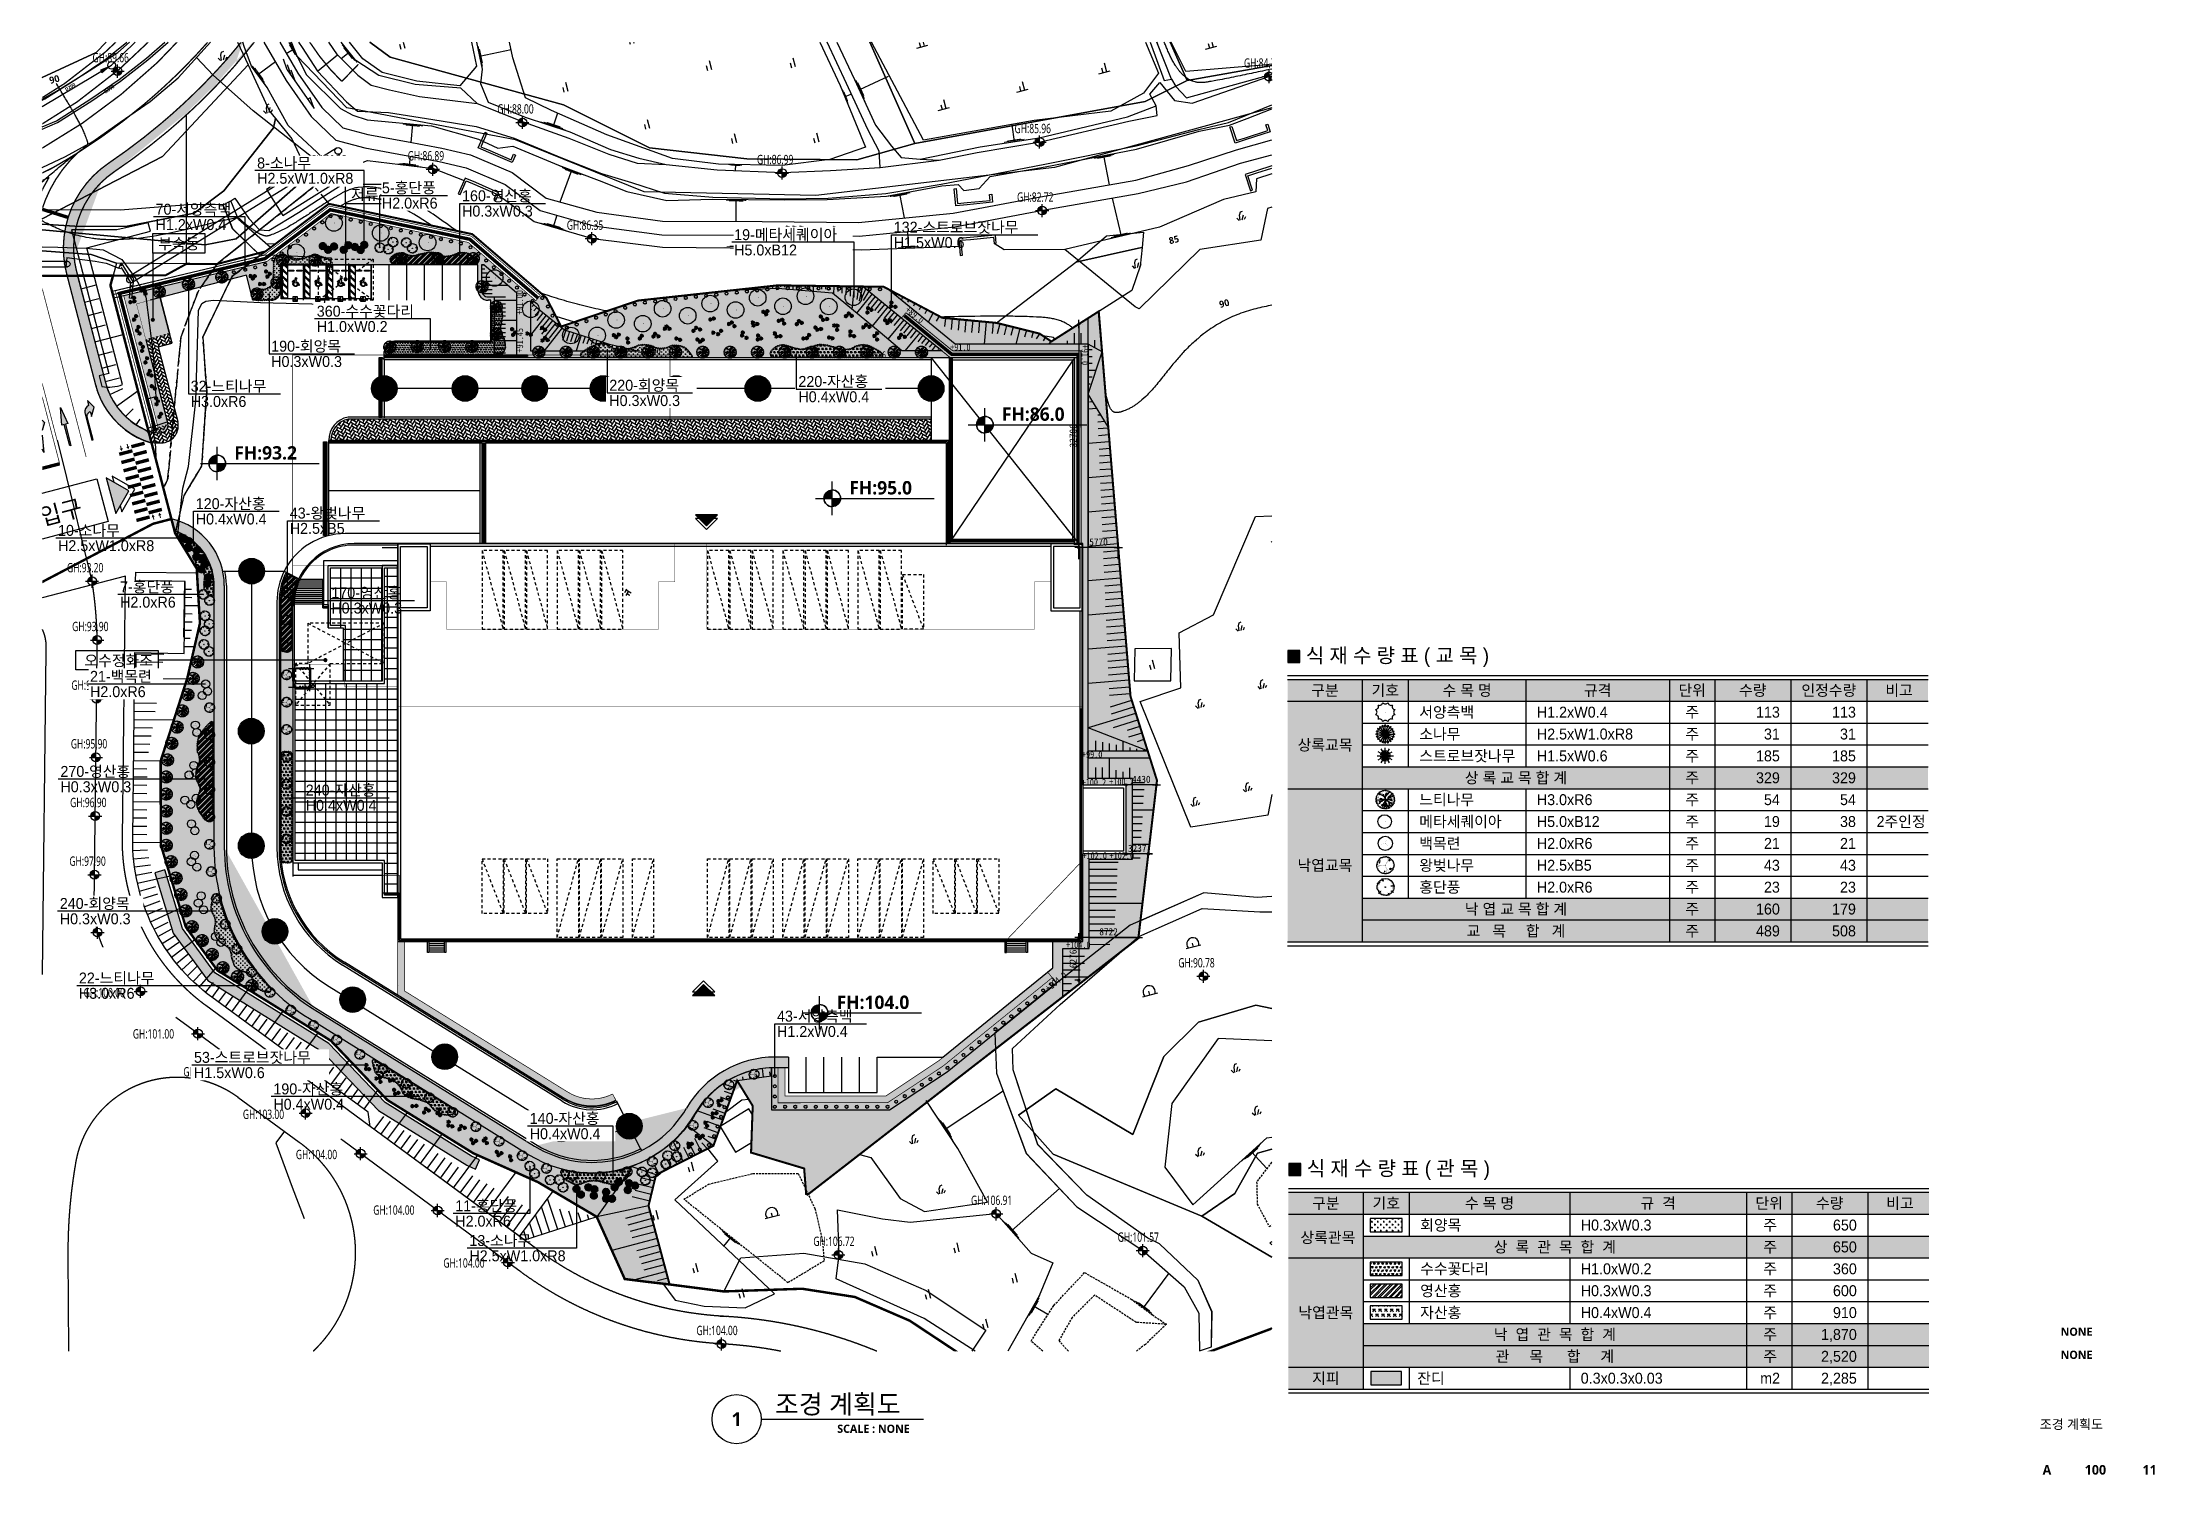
# Model space of a CAD drawing. Header units: millimetres. Extents: x 13387 to 322416, y 10188 to 219730.
import ezdxf
from ezdxf.enums import TextEntityAlignment as Align
from ezdxf.xclip import XClip

# ---------------------------------------------------------------- set-up
doc = ezdxf.new("R2010")
doc.units = ezdxf.units.MM
doc.header["$LTSCALE"] = 400
doc.header["$XCLIPFRAME"] = 0
doc.set_wipeout_variables(frame=1)
for name, pattern in [('base$0$base$0$CENTER', [2, 1.25, -0.25, 0.25, -0.25]), ('base$0$base$0$DASHED', [3, 2, -1]), ('base$0$base$0$H1', [1, 0.5, -0.5]), ('base$0$base$0$HID', [2, 1.1, -0.9]), ('base$0$base$0$HIDDEN', [0.375, 0.25, -0.125]), ('base$0$base$0$PHANTOM2', [31.75, 15.875, -3.175, 3.175, -3.175, 3.175, -3.175]), ('base$0$base$0$XREF_BASE$0$PHANTOMX2', [5, 2.5, -0.5, 0.5, -0.5, 0.5, -0.5]), ('CONT', [2, 1, 1]), ('DOT2', [0.125, 0, -0.125])]:
    doc.linetypes.add(name, pattern=pattern)
doc.layers.get('Defpoints').update_dxf_attribs({"color": 153})
for name, color, linetype in [('0-wipeout', 255, 'Continuous'), ('0-녹지', 71, 'Continuous'), ('_관목_Name', 7, 'Continuous'), ('_관목_Out', 7, 'Continuous'), ('_관목_Plant', 76, 'Continuous'), ('_관목_Size', 7, 'Continuous'), ('_관목_Tag', 7, 'Continuous'), ('_교목_Name', 7, 'Continuous'), ('_교목_Plant', 90, 'Continuous'), ('_교목_Size', 7, 'Continuous'), ('_교목_Tag', 7, 'Continuous'), ('_물량표', 7, 'Continuous'), ('A-ANNO-TITL', 7, 'Continuous'), ('AA-XXXX-TXT1', 2, 'Continuous'), ('base$0$base$0$0-포장 인조화강석블럭A', 21, 'Continuous'), ('base$0$base$0$0상수', 5, 'Continuous'), ('base$0$base$0$0오수', 152, 'Continuous'), ('base$0$base$0$0통신', 20, 'Continuous'), ('base$0$base$0$1-1CON', 35, 'Continuous'), ('base$0$base$0$1-5CON', 30, 'Continuous'), ('base$0$base$0$1-CEN', 2, 'Continuous'), ('base$0$base$0$1-HY', 8, 'Continuous'), ('base$0$base$0$1-ROAD', 1, 'Continuous'), ('base$0$base$0$1-SIM', 8, 'Continuous'), ('base$0$base$0$1-U형측구', 7, 'Continuous'), ('base$0$base$0$1-건물', 241, 'Continuous'), ('base$0$base$0$1-낙차구조물', 7, 'Continuous'), ('base$0$base$0$1-묘지', 4, 'Continuous'), ('base$0$base$0$1-물방향', 4, 'Continuous'), ('base$0$base$0$1-물선', 5, 'Continuous'), ('base$0$base$0$1-배수관', 134, 'Continuous'), ('base$0$base$0$1-비닐하우스', 7, 'Continuous'), ('base$0$base$0$1-비포장', 1, 'Continuous'), ('base$0$base$0$1-신호등', 4, 'Continuous'), ('base$0$base$0$1-옹벽', 4, 'Continuous'), ('base$0$base$0$1-지적선', 3, 'Continuous'), ('base$0$base$0$1-하수관로', 4, 'Continuous'), ('base$0$base$0$125', 4, 'Continuous'), ('base$0$base$0$3-노면표시', 7, 'Continuous'), ('base$0$base$0$8', 8, 'Continuous'), ('base$0$base$0$A-ANNO-ENT', 1, 'Continuous'), ('base$0$base$0$A-CEN', 1, 'Continuous'), ('base$0$base$0$A-FLOR-PFIX', 6, 'Continuous'), ('base$0$base$0$A-FLOR-SUB-ELE', 7, 'Continuous'), ('base$0$base$0$A-SITE-CIRC', 95, 'Continuous'), ('base$0$base$0$A-WALL-MASN', 3, 'Continuous'), ('base$0$base$0$A-조적해치', 8, 'Continuous'), ('base$0$base$0$AD0023', 1, 'Continuous'), ('base$0$base$0$ADA030', 1, 'Continuous'), ('base$0$base$0$BA003', 5, 'Continuous'), ('base$0$base$0$CAA002', 30, 'Continuous'), ('base$0$base$0$CAR', 7, 'Continuous'), ('base$0$base$0$CE-SLOP-FILL', 1, 'Continuous'), ('base$0$base$0$CE_GH', 240, 'Continuous'), ('base$0$base$0$COL', 2, 'Continuous'), ('base$0$base$0$DA001', 3, 'Continuous'), ('base$0$base$0$DAA001', 5, 'Continuous'), ('base$0$base$0$ELE3', 4, 'Continuous'), ('base$0$base$0$ELE9', 9, 'Continuous'), ('base$0$base$0$FIN', 5, 'Continuous'), ('base$0$base$0$HID', 3, 'Continuous'), ('base$0$base$0$LSMD_CONT_LDREG_41500', 1, 'Continuous'), ('base$0$base$0$NR', 7, 'Continuous'), ('base$0$base$0$p', 6, 'Continuous'), ('base$0$base$0$rndur', 1, 'Continuous'), ('base$0$base$0$SYM', 7, 'Continuous'), ('base$0$base$0$TIT', 2, 'Continuous'), ('base$0$base$0$WAL', 3, 'Continuous'), ('base$0$base$0$WID', 4, 'Continuous'), ('base$0$base$0$XREF_BASE$0$-0', 7, 'Continuous'), ('base$0$base$0$XREF_BASE$0$CE-SLOP-FILL', 1, 'Continuous'), ('base$0$base$0$XREF_BASE$0$CE_PROPERTY LINE', 2, 'Continuous'), ('base$0$base$0$XREF_BASE$0$LSMD_CONT_LDREG_41500', 1, 'Continuous'), ('base$0$base$0$XREF_BASE$0$가구1', 5, 'Continuous'), ('base$0$base$0$XREF_BASE$0$성토옹벽', 6, 'Continuous'), ('base$0$base$0$XREF_BASE$0$절토옹벽', 2, 'Continuous'), ('base$0$base$0$건축계획', 7, 'Continuous'), ('base$0$base$0$도로레벨', 5, 'Continuous'), ('base$0$base$0$사업부지', 7, 'Continuous'), ('base$0$base$0$오수맨홀', 4, 'Continuous'), ('base$0$base$0$절토옹벽', 2, 'Continuous'), ('base$0$base$0$지상1층 평면도$0$A-PK', 6, 'Continuous'), ('base$0$base$0$지하2층외벽선', 2, 'Continuous'), ('base$0$base$0$현황레벨검토', 1, 'Continuous'), ('tc-2', 252, 'Continuous')]:
    doc.layers.add(name, color=color, linetype=linetype)
for name, color, linetype, lineweight in [('base$0$base$0$A-MKXS-TEXT1', 3, 'Continuous', 25), ('base$0$base$0$CE_FH_TEXT', 130, 'Continuous', 20), ('base$0$base$0$CE_GH_TEXT', 2, 'Continuous', 20), ('base$0$base$0$XR-평면도$0$A-SSXM-STAIR', 7, 'Continuous', 25)]:
    doc.layers.add(name, color=color, linetype=linetype, lineweight=lineweight)
doc.styles.add('base$0$base$0$SH_대대리576', font='NanumGothicBold.ttf')
doc.styles.add('base$0$base$0$STANDARD', font='')
doc.styles.add('base$0$base$0$나눔고딕N', font='NanumGothic.ttf')
doc.styles.add('base$0$base$0$송현플러스-돋움체', font='')
doc.styles.add('Landy', font='')
doc.styles.add('LandyPyo', font='gulim.ttc', dxfattribs={"height": 1600})
doc.styles.add('SH_대대리576', font='')
doc.styles.get("Standard").update_dxf_attribs({"font": 'arial.ttf'})
doc.styles.add('돋움', font='')
doc.styles.get('base$0$base$0$STANDARD').set_extended_font_data('DotumChe')
doc.styles.get('base$0$base$0$송현플러스-돋움체').set_extended_font_data('DotumChe')
doc.styles.get('Landy').set_extended_font_data('Dotum')
doc.styles.get('SH_대대리576').set_extended_font_data('NanumGothic', bold=True)
doc.styles.get('돋움').set_extended_font_data('Dotum')
doc.dimstyles.new('base$0$base$0$SHP 600', dxfattribs={"dimscale": 300, "dimtxt": 3.5, "dimasz": 1, "dimexe": 2, "dimexo": 2, "dimgap": 1, "dimtad": 1, "dimdec": 0, "dimzin": 0, "dimdsep": 46, "dimtxsty": 'base$0$base$0$송현플러스-돋움체', "dimblk": 'base$0$base$0$DIMDOT', "dimcen": 0.09, "dimclrt": 3, "dimadec": 0, "dimazin": 1, "dimtfac": 1, "dimtdec": 0, "dimtix": 1, "dimtmove": 2, "dimatfit": 0, "dimldrblk": 'base$0$base$0$DIMDOT', "dimfxl": 1, "dimtolj": 1, "dimtzin": 0, "dimarcsym": 0})
doc.dimstyles.new('LandyUse_T', dxfattribs={"dimtxt": 2.5, "dimasz": 80, "dimexe": 1.25, "dimexo": 0.625, "dimtad": 1, "dimtxsty": 'Standard', "dimcen": 2.5, "dimadec": 0, "dimazin": 0, "dimtfac": 1, "dimtmove": 0, "dimatfit": 3, "dimfxl": 1, "dimarcsym": 0})
pattern_1 = [(59.62512505, (-195068152.13, -419647901.02), (-142.83199963, 547.356392), [1200, -400]), (149.62512505, (-195067949.87, -419647555.93), (-142.83199963, 547.356392), [1200, -400])]
pattern_2 = [(59.625125, (0, 0), (-142.832, 547.35639), [1200, -400]), (149.625125, (202.26, 345.1), (-142.832, 547.35639), [1200, -400])]
pattern_3 = [(240, (-2413015.1, 1115650.53), (281.25, -487.13929), [281.25, -281.25]), (300, (-2413015.1, 1115650.53), (562.5, -3e-07), [281.25, -281.25]), (0, (-2413155.73, 1115650.53), (281.25, 487.13929), [281.25, -281.25])]
pattern_4 = [(45, (-2413015.1, 1115650.53), (-404.11153, 404.11153), []), (45, (-2412880.4, 1115650.53), (-404.11153, 404.11153), []), (45, (-2412745.7, 1115650.53), (-404.11153, 404.11153), []), (45, (-2412611, 1115650.53), (-404.11153, 404.11153), [])]

msp = doc.modelspace()

# ---------------------------------------------------------------- texts
at = {"layer": 'A-ANNO-TITL', "style": 'SH_대대리576'}
for s, height, p in [('NONE', 1200, (310981, 31111)), ('NONE', 1200, (310981, 27734)), ('조경 계획도', 1400, (310227, 17589)), ('A', 1400, (306650, 10908)), ('100', 1400, (313734, 10908)), ('11', 1400, (321663, 10908))]:
    msp.add_text(s, height=height, dxfattribs=at).set_placement(p, align=Align.MIDDLE)

# ---------------------------------------------------------------- blocks, each defined once
blk = doc.blocks.new('*U84')
at = {"layer": 'A-ANNO-TITL'}
blk.add_line((0, 0), (2967, 0), dxfattribs=at)
blk.add_circle((-450, 0), 450, dxfattribs=at)
at = {"layer": 'AA-XXXX-TXT1', "style": 'SH_대대리576'}
blk.add_attdef('DWG.TITLE', (250, 100), '', height=350, dxfattribs=at)
at = {"layer": 'AA-XXXX-TXT1', "color": 7, "style": 'SH_대대리576'}
blk.add_attdef('NO1', text='', height=300, dxfattribs=at).set_placement((-450, 0), align=Align.MIDDLE)
at = {"layer": 'AA-XXXX-TXT1', "style": 'SH_대대리576'}
blk.add_attdef('SCALE', text='', height=150, dxfattribs=at).set_placement((2717, -100), align=Align.TOP_RIGHT)
blk = doc.blocks.new('base$0$base$0$XREF_BASE$0$A$C3CBC0631')
h = blk.add_hatch(color=253)
h.dxf.hatch_style = 1
edge = h.paths.add_edge_path()
edge.add_line((34727, 50135), (35727, 50136))
edge.add_line((35727, 50136), (35731, 42925))
edge.add_line((35731, 42925), (59609, 28140))
edge.add_arc((63136, 33837), 6700, 238.23622, 296.92149)
edge.add_line((66170, 27863), (66623, 26971))
edge.add_arc((63136, 33837), 7700, 238.23622, 296.92149, ccw=False)
edge.add_line((59083, 27290), (34732, 42367))
edge.add_line((34732, 42367), (34727, 50135))
at = {"layer": 'base$0$base$0$125', "linetype": 'Continuous'}
blk.add_hatch(color=8, dxfattribs=at).paths.add_polyline_path([(-5, 144348), (-3489, 143439), (-2125, 138214), (1358, 139123)])
at = {"layer": 'base$0$base$0$XREF_BASE$0$절토옹벽'}
h = blk.add_hatch(color=253, dxfattribs=at)
h.dxf.hatch_style = 1
h.paths.add_polyline_path([(133667, 108197), (134667, 108197), (134651, 136597), (115855, 136587), (109044, 142136), (108412, 141361), (115499, 135586), (133652, 135597), (133667, 108197)])
h = blk.add_hatch(color=253, dxfattribs=at)
h.dxf.hatch_style = 1
h.paths.add_polyline_path([(130451, 44866), (114477, 31926), (106370, 26577), (90370, 26568), (90367, 31756), (91367, 31756), (91367, 31757), (91369, 27569), (106141, 27577), (113948, 32781), (129838, 45656), (130467, 44879)])
at = {"color": 7, "const_width": 50}
blk.add_lwpolyline([(-5, 144348), (-3489, 143439), (-2125, 138214), (1358, 139123)], close=True, dxfattribs=at)
at = {"layer": 'base$0$base$0$XREF_BASE$0$CE_PROPERTY LINE', "color": 8, "linetype": 'base$0$base$0$XREF_BASE$0$PHANTOMX2', "ltscale": 3, "flags": 128}
for points in [[(24653, 158067), (15380, 151109), (8259, 149251), (3838, 149290), (748, 147602), (-6916, 147572), (-7299, 146160), (-1843, 125252), (436, 116516), (2171, 109870), (5326, 104706), (5798, 96717), (3940, 88655), (43, 76542), (81, 64279), (3722, 52297), (8342, 45951), (24954, 35648), (27528, 32946), (33205, 26984), (45785, 19196), (55262, 14961), (63842, 9900), (67943, 799), (71065, 403), (74495, 0), (71416, 11497), (72509, 16027), (80907, 20283), (84381, 29814), (86654, 26118), (86417, 19281), (94182, 16961), (94474, 13223), (94701, 13128), (143072, 50641), (145797, 73715), (141926, 86006), (137274, 142330), (130340, 137929), (128629, 139085), (122336, 140647), (114378, 141402), (105828, 145930), (90331, 146144), (69871, 143916), (58636, 140116), (56478, 144307), (45633, 153630)], [(436, 116514), (1065, 117654), (3002, 138566), (5516, 145246), (8259, 149251), (22480, 160611), (24653, 158067), (10492, 147441), (8512, 143344), (6210, 138580), (6786, 130614), (6046, 119714), (3466, 115422), (2171, 109870)], [(15380, 151109), (8259, 149251), (5516, 145246), (3002, 138566), (1884, 126494), (1065, 117654), (437, 116515), (2171, 109870), (3466, 115422), (6046, 119714), (6786, 130614), (6210, 138580), (8512, 143344), (10492, 147441)]]:
    blk.add_lwpolyline(points, close=True, dxfattribs=at)
blk.add_lwpolyline([(-1843, 125252), (1884, 126494)], dxfattribs=at)
at = {"layer": 'base$0$base$0$XREF_BASE$0$성토옹벽', "color": 8, "linetype": 'Continuous', "ltscale": 10, "const_width": 100, "flags": 128}
for points in [[(55547, 144626), (54895, 143867)], [(34727, 50135), (35727, 50136)], [(66170, 27863), (66623, 26971)]]:
    blk.add_lwpolyline(points, dxfattribs=at)
for points in [[(34727, 50135), (34732, 42367), (59083, 27290, 0.2618101), (66623, 26971)], [(35727, 50136), (35731, 42925), (59609, 28140, 0.2618101), (66170, 27863)]]:
    blk.add_lwpolyline(points, format="xyb", dxfattribs=at)
at = {"layer": 'base$0$base$0$XREF_BASE$0$절토옹벽', "color": 8, "linetype": 'ByBlock', "ltscale": 5, "const_width": 100, "flags": 128}
for points in [[(55628, 144636), (45495, 153353), (24724, 157745), (15091, 150517), (8341, 148908), (803, 147102), (-6578, 145344), (-6578, 145344), (-1228, 124843)], [(54976, 143878), (45038, 152427), (24961, 156673), (15534, 149599), (8577, 147920), (913, 146102), (-5352, 144608), (-260, 125095)]]:
    blk.add_lwpolyline(points, dxfattribs=at)
at = {"layer": 'base$0$base$0$XREF_BASE$0$절토옹벽', "color": 253, "const_width": 500, "flags": 128}
blk.add_lwpolyline([(55302, 144257), (45267, 152890), (24842, 157209), (15312, 150058), (8457, 148426), (858, 146602), (-5784, 145024), (-5991, 144974), (-744, 124969)], dxfattribs=at)
at = {"layer": 'base$0$base$0$XREF_BASE$0$절토옹벽', "color": 8, "linetype": 'ByBlock', "ltscale": 5, "flags": 128}
for points in [[(133667, 108197, 100, 100, 0), (134667, 108197, 100, 100, 0), (134651, 136597, 100, 100, 0), (115855, 136587, 100, 100, 0), (109044, 142136, 100, 100, 0), (108412, 141361, 100, 100, 0), (115499, 135586, 100, 100, 0), (133652, 135597, 100, 100, 0), (133667, 108197, 0, 0, 0)], [(130451, 44866, 100, 100, 0), (114477, 31926, 100, 100, 0), (106370, 26577, 100, 100, 0), (90370, 26568, 100, 100, 0), (90367, 31756, 100, 100, 0), (91367, 31756, 100, 100, 0), (91367, 31757, 100, 100, 0), (91369, 27569, 100, 100, 0), (106141, 27577, 100, 100, 0), (113948, 32781, 100, 100, 0), (129838, 45656, 100, 100, 0), (130467, 44879, 0, 0, 0)]]:
    blk.add_lwpolyline(points, format="xyseb", close=True, dxfattribs=at)
blk = doc.blocks.new('base$0$base$0$A$C61401735')
at = {"layer": 'base$0$base$0$1-1CON', "color": 251, "linetype": 'Continuous', "elevation": 89000}
blk.add_lwpolyline([(84461, 144671), (84439, 144672)], dxfattribs=at)
at = {"layer": 'base$0$base$0$1-ROAD', "color": 251}
blk.add_lwpolyline([(34084, 32652), (34084, 32652)], dxfattribs=at)
at = {"layer": 'base$0$base$0$ADA030', "color": 251, "flags": 128}
blk.add_lwpolyline([(75954, 578), (75951, 586)], dxfattribs=at)
at = {"layer": 'base$0$base$0$CE-SLOP-FILL', "color": 251}
for p, q in [((53245, 149157), (53592, 149157)), ((53245, 148557), (53767, 148557)), ((53245, 147957), (54116, 147957)), ((53245, 147357), (54465, 147357)), ((53245, 146757), (54814, 146757)), ((53245, 146157), (57079, 146157)), ((53245, 145557), (54814, 145557)), ((90438, 145469), (90441, 145448)), ((91034, 145536), (91039, 145494)), ((91631, 145601), (91638, 145540)), ((92227, 145666), (92236, 145586)), ((92824, 145731), (92847, 145528)), ((93420, 145796), (93434, 145679)), ((94017, 145861), (94032, 145725)), ((94613, 145926), (94631, 145771)), ((95210, 145991), (95229, 145817)), ((95806, 146056), (95852, 145654)), ((96403, 146121), (96427, 145910)), ((96998, 146139), (96995, 145911)), ((97598, 146130), (97595, 145880)), ((98198, 146122), (98194, 145850)), ((98798, 146114), (98790, 145495)), ((99398, 146106), (99394, 145788)), ((99998, 146097), (99993, 145757)), ((100598, 146089), (100593, 145727)), ((101198, 146081), (101193, 145696)), ((101798, 146072), (101786, 145228)), ((102398, 146064), (102392, 145634)), ((102998, 146056), (102991, 145603)), ((103598, 146047), (103591, 145573)), ((104198, 146039), (104191, 145542)), ((104798, 146031), (104781, 144845)), ((105397, 146023), (105386, 145225)), ((105997, 146014), (105983, 144998)), ((106597, 146006), (106580, 144771)), ((107197, 145998), (107177, 144544)), ((107795, 145989), (107462, 142616)), ((108395, 145981), (108194, 144090)), ((108991, 145973), (108500, 143863)), ((109478, 145665), (108813, 144121)), ((109943, 145286), (109085, 143948)), ((53379, 144957), (54814, 144957)), ((55145, 144457), (56795, 144457)), ((55145, 143462), (56795, 143462)), ((55145, 142862), (56795, 142862)), ((55145, 142262), (56795, 142262)), ((60900, 143316), (60673, 143051)), ((61355, 142925), (60900, 142395)), ((61801, 142523), (61123, 141778)), ((110408, 144906), (108105, 142084)), ((110873, 144527), (109796, 143208)), ((111338, 144148), (110269, 142838)), ((112732, 143010), (110418, 140173)), ((111802, 143769), (110742, 142468)), ((112267, 143389), (111214, 142098)), ((113197, 142631), (112159, 141358)), ((113662, 142252), (112632, 140989)), ((55145, 141662), (56795, 141662)), ((55145, 141062), (58445, 141062)), ((55145, 140462), (56795, 140462)), ((55145, 139862), (56795, 139862)), ((55145, 139262), (56795, 139262)), ((62733, 141768), (60445, 138878)), ((62263, 142141), (61354, 140993)), ((63204, 141396), (61825, 139654)), ((63674, 141023), (62060, 138984)), ((65086, 139906), (62439, 136563)), ((64145, 140651), (62527, 138607)), ((64615, 140279), (63144, 138421)), ((65586, 139590), (65094, 138077)), ((66157, 139404), (65695, 137984)), ((66727, 139219), (66296, 137891)), ((115057, 141114), (112729, 138260)), ((114127, 141872), (113104, 140619)), ((114592, 141493), (113577, 140249)), ((115522, 140735), (114522, 139509)), ((115987, 140355), (114995, 139139)), ((117382, 139218), (115216, 136563)), ((116452, 139976), (115467, 138769)), ((116917, 139597), (115972, 138438)), ((55145, 138662), (56795, 138662)), ((55145, 138157), (55145, 135956)), ((55145, 138062), (58445, 138062)), ((55145, 137462), (56795, 137462)), ((55145, 136862), (56795, 136862)), ((55145, 136262), (56795, 136262)), ((67298, 139033), (66896, 137798)), ((67868, 138848), (67126, 136563)), ((68439, 138662), (68098, 137613)), ((69010, 138477), (68699, 137520)), ((69580, 138291), (69299, 137427)), ((70151, 138106), (69900, 137335)), ((70721, 137920), (70280, 136563)), ((71292, 137735), (71102, 137149)), ((71864, 137553), (71749, 137058)), ((72448, 137418), (72350, 136991)), ((73033, 137283), (72950, 136923)), ((73617, 137148), (73482, 136563)), ((74202, 137013), (74150, 136788)), ((74787, 136877), (74750, 136720)), ((75371, 136742), (75351, 136653)), ((75956, 136607), (75951, 136585)), ((117847, 138838), (117079, 137897)), ((118312, 138459), (117633, 137627)), ((118776, 138080), (118187, 137357)), ((119241, 137701), (118741, 137087)), ((119706, 137321), (119088, 136563)), ((120171, 136942), (120010, 136744))]:
    blk.add_line(p, q, dxfattribs=at)
at = {"layer": 'base$0$base$0$CE-SLOP-FILL', "color": 251, "linetype": 'ByBlock'}
for p, q in [((122558, 137556), (112623, 145660)), ((113122, 145375), (113099, 145330)), ((114006, 144907), (113936, 144774)), ((114898, 144455), (114656, 143997)), ((115774, 143972), (115610, 143662)), ((116666, 143519), (116448, 143106)), ((117542, 143037), (117285, 142550)), ((118433, 142583), (118122, 141994)), ((119317, 142115), (118608, 140775)), ((120201, 141647), (119796, 140883)), ((121137, 141365), (121021, 140135)), ((122133, 141271), (121985, 139707)), ((122133, 141271), (122133, 141270)), ((123163, 141174), (123015, 139610)), ((124124, 141083), (123957, 139292)), ((125120, 140988), (124957, 139246)), ((126115, 140894), (125957, 139200)), ((127111, 140800), (126809, 137556)), ((128106, 140705), (127957, 139107)), ((129092, 140532), (128723, 139044)), ((130062, 140291), (129724, 138923)), ((131033, 140050), (130724, 138803)), ((132004, 139809), (131445, 137556)), ((132974, 139568), (132725, 138563)), ((133945, 139328), (133725, 138442)), ((134907, 139067), (134401, 138312)), ((139997, 137556), (139997, 139142)), ((140997, 137556), (140997, 139142)), ((141998, 137556), (141998, 141341)), ((135736, 138509), (135418, 138034)), ((136302, 137556), (136580, 137960)), ((138996, 137556), (138996, 138014)), ((141998, 137556), (141998, 108156)), ((144048, 136424), (141998, 137556)), ((141998, 136745), (142581, 136745)), ((142991, 137001), (142991, 138126)), ((141998, 135745), (142581, 135745)), ((141998, 134745), (142581, 134745)), ((141998, 133745), (143164, 133745)), ((141998, 132745), (142581, 132745)), ((141998, 131745), (142289, 131745)), ((141998, 130745), (142071, 130745)), ((143289, 128127), (141998, 128020)), ((142698, 129081), (142227, 129042)), ((143879, 127172), (143408, 127133)), ((144470, 126218), (143449, 126133)), ((144917, 125251), (143491, 125133)), ((145000, 124255), (143532, 124133)), ((145082, 123258), (141998, 123003)), ((145165, 122261), (143615, 122133)), ((145247, 121265), (143656, 121133)), ((145494, 118275), (141998, 117986)), ((145330, 120268), (143697, 120133)), ((145412, 119272), (143738, 119133)), ((145577, 117278), (143821, 117133)), ((145659, 116282), (143862, 116133)), ((145742, 115285), (143904, 115133)), ((145907, 113292), (141998, 112969)), ((145824, 114289), (143945, 114133)), ((145989, 112295), (144028, 112133)), ((146072, 111299), (144069, 111133)), ((146319, 108309), (142067, 107957)), ((146154, 110302), (144110, 110133)), ((146237, 109306), (144151, 109133)), ((146401, 107312), (144234, 107133)), ((146484, 106316), (144275, 106133)), ((146566, 105319), (144317, 105133)), ((146731, 103326), (141998, 102934)), ((146649, 104323), (144358, 104133)), ((146814, 102329), (144442, 102133)), ((146896, 101333), (144484, 101133)), ((146979, 100336), (144527, 100133)), ((147061, 99340), (144570, 99133)), ((147144, 98343), (141998, 97917)), ((147226, 97346), (144655, 97134)), ((147309, 96350), (144697, 96134)), ((147556, 93360), (141998, 92900)), ((147391, 95353), (144740, 95134)), ((147473, 94357), (144783, 94134)), ((147638, 92363), (144868, 92134)), ((147721, 91367), (144911, 91134)), ((147803, 90370), (144953, 90134)), ((147968, 88377), (141998, 87883)), ((147886, 89374), (144996, 89135)), ((148051, 87381), (145081, 87135)), ((148955, 83507), (141998, 81405)), ((148133, 86384), (145124, 86135)), ((148353, 85414), (145237, 84432)), ((148654, 84461), (145389, 83432)), ((150675, 78040), (141998, 81405)), ((149255, 82553), (145693, 81430)), ((149556, 81599), (147700, 81015)), ((149857, 80646), (147926, 80037)), ((141998, 78040), (150675, 78040)), ((142127, 78040), (142137, 78040)), ((143137, 78040), (143137, 79502)), ((144137, 78040), (144137, 79308)), ((145137, 78040), (145137, 79114)), ((146137, 78040), (146137, 78920)), ((147137, 78040), (147137, 79412)), ((148137, 78040), (148137, 78532)), ((149137, 78040), (149137, 78338)), ((150157, 79692), (149192, 79388)), ((150137, 78040), (150137, 78145)), ((141998, 77040), (150990, 77040)), ((143121, 74024), (143121, 75621)), ((144121, 74024), (144121, 75621)), ((145121, 74024), (145121, 77040)), ((146121, 74024), (146121, 75207)), ((147121, 74024), (147121, 74999)), ((148121, 74024), (148121, 75560)), ((148502, 73406), (150251, 73406)), ((148502, 72406), (150192, 72406)), ((148502, 71406), (150133, 71406)), ((148502, 70406), (150074, 70406)), ((148502, 69406), (151527, 69406)), ((148502, 68406), (149956, 68406)), ((148502, 67406), (149897, 67406)), ((148502, 66406), (149838, 66406)), ((148502, 65406), (149779, 65406)), ((148502, 64406), (150938, 64406)), ((148502, 63406), (149661, 63406)), ((148502, 62406), (149602, 62406)), ((142171, 60747), (146277, 60756)), ((142173, 61747), (146395, 61756)), ((142173, 59747), (146279, 59756)), ((142173, 58747), (146221, 58756)), ((142173, 57747), (146163, 57756)), ((142173, 56747), (146106, 56756)), ((142173, 55747), (149918, 55765)), ((142173, 54747), (145990, 54756)), ((142173, 53747), (145932, 53755)), ((142173, 52747), (145874, 52755)), ((142173, 51747), (145816, 51755)), ((142173, 50747), (149329, 50763)), ((142173, 49747), (145178, 49754)), ((138320, 48002), (141488, 48002)), ((138320, 47002), (141488, 47002)), ((138320, 46002), (140844, 46002)), ((138320, 45002), (142078, 45002)), ((138320, 44002), (139554, 44002)), ((138320, 43002), (139500, 43002)), ((94532, 30337), (94352, 31577)), ((95521, 30480), (95435, 31080)), ((90295, 28745), (88628, 29353)), ((89937, 27811), (88813, 28221)), ((90622, 29690), (90175, 29853)), ((91563, 29907), (91497, 30364)), ((92552, 30050), (92473, 30599)), ((93542, 30194), (93455, 30797)), ((88583, 24048), (84834, 25414)), ((88925, 24987), (87171, 25626)), ((89268, 25927), (87674, 26507)), ((89594, 26872), (88220, 27373)), ((87213, 20289), (83390, 23200)), ((87898, 22168), (85817, 22927)), ((88240, 23108), (86273, 23825)), ((87555, 21229), (86443, 21634)), ((81870, 17586), (81205, 18892)), ((82762, 18038), (81300, 20908)), ((83654, 18490), (82860, 20049)), ((84546, 18942), (83665, 20672)), ((85438, 19394), (84453, 21327)), ((86321, 19841), (85513, 20727)), ((78795, 16027), (75168, 17232)), ((78573, 15107), (76587, 15591)), ((79195, 16228), (78618, 17360)), ((80086, 16681), (79493, 17845)), ((80978, 17133), (80356, 18355)), ((77869, 12190), (75299, 12818)), ((78104, 13162), (75728, 13742)), ((78338, 14135), (76158, 14667)), ((77702, 11497), (70141, 9892)), ((77954, 10597), (74320, 9629)), ((78212, 9631), (74656, 8684)), ((78983, 6732), (72356, 4967)), ((78469, 8664), (74992, 7739)), ((78726, 7698), (75328, 6793)), ((79241, 5765), (76001, 4903)), ((79498, 4799), (76337, 3958)), ((79755, 3833), (76673, 3012)), ((80270, 1900), (75520, 635)), ((80013, 2866), (77010, 2067)), ((80527, 934), (79026, 534))]:
    blk.add_line(p, q, dxfattribs=at)
at = {"layer": 'base$0$base$0$CE-SLOP-FILL', "color": 251}
blk.add_lwpolyline([(55145, 135956), (58445, 135957), (58445, 144982), (53592, 149157), (53245, 149157), (53245, 145457, 0.4142136), (54245, 144457), (55145, 144457), (55145, 138157)], format="xyb", dxfattribs=at)
for points in [[(89842, 145406), (96617, 146144), (109102, 145971), (114778, 141342), (114778, 141342), (120636, 136563)], [(120636, 136563), (114778, 136563), (111565, 139225), (104604, 144978), (96631, 145687), (89842, 145406)], [(55145, 143957), (58445, 143957)], [(60445, 143707), (61434, 142857), (61945, 142392), (65415, 139645), (71820, 137563), (76146, 136563)], [(60445, 143707), (60445, 136563), (76146, 136563)], [(95670, 31748), (95670, 25559), (112970, 25559), (121372, 31096), (137392, 44057)], [(136762, 44835), (137381, 44050)]]:
    blk.add_lwpolyline(points, dxfattribs=at)
at = {"layer": 'base$0$base$0$CE-SLOP-FILL', "color": 251, "linetype": 'ByBlock', "flags": 128}
for points in [[(144048, 136424), (143560, 142330), (136626, 137929), (134914, 139085), (128622, 140647), (120664, 141402), (112623, 145660)], [(138320, 42081), (138320, 49150), (142173, 49150), (142173, 62214), (148502, 62214), (148502, 74024), (141998, 74024), (141998, 102558), (141998, 108156), (141998, 137556), (122558, 137556), (112679, 145614)], [(141998, 130213), (144048, 136424)], [(138320, 42081), (149358, 50641), (152083, 73715), (148212, 86006), (144956, 125432)], [(141998, 78040), (150675, 78040)], [(141998, 77040), (150990, 77040)]]:
    blk.add_lwpolyline(points, dxfattribs=at)
at = {"layer": 'base$0$base$0$CE-SLOP-FILL', "color": 251, "linetype": 'ByBlock', "elevation": 92000, "flags": 128}
blk.add_lwpolyline([(144956, 125432), (141998, 130213)], dxfattribs=at)
at = {"layer": 'base$0$base$0$CE-SLOP-FILL', "color": 251, "linetype": 'ByBlock'}
blk.add_lwpolyline([(95670, 31700, 0.2553565), (84593, 25001, -0.1446457), (77381, 18193, -0.0342455), (75177, 17259), (74975, 16673), (70128, 9900), (74229, 799), (77351, 403), (80781, 0), (77702, 11497), (78795, 16027), (87193, 20283), (90667, 29814), (95670, 30504), (95670, 31700)], format="xyb", dxfattribs=at)
at = {"layer": 'base$0$base$0$절토옹벽', "color": 8, "linetype": 'ByBlock', "ltscale": 5, "const_width": 100, "flags": 128}
for points in [[(115423, 142117), (122231, 136563), (141027, 136563), (141027, 108163)], [(114791, 141342), (121875, 135563), (140027, 135563), (140027, 108163)]]:
    blk.add_lwpolyline(points, dxfattribs=at)
at = {"layer": 'base$0$base$0$절토옹벽', "color": 8, "linetype": 'base$0$base$0$DASHED', "ltscale": 5, "const_width": 500, "flags": 128}
blk.add_lwpolyline([(115107, 141729), (122053, 136063), (140527, 136063), (140527, 108163)], dxfattribs=at)
blk = doc.blocks.new('base$0$base$0$G$C17C09A81')
at = {"layer": 'base$0$base$0$A-FLOR-PFIX', "elevation": -206000}
for points in [[(500, 0), (500, 26900), (0, 26900), (0, 0)], [(450, 50), (450, 26850), (50, 26850), (50, 50)], [(420, 26770), (420, 26820), (80, 26820), (80, 26770)], [(420, 26670), (420, 26720), (80, 26720), (80, 26670)], [(420, 26570), (420, 26620), (80, 26620), (80, 26570)], [(420, 26470), (420, 26520), (80, 26520), (80, 26470)], [(420, 26370), (420, 26420), (80, 26420), (80, 26370)], [(420, 26270), (420, 26320), (80, 26320), (80, 26270)], [(420, 26170), (420, 26220), (80, 26220), (80, 26170)], [(420, 26092), (420, 26142), (80, 26142), (80, 26092)], [(420, 26015), (420, 26065), (80, 26065), (80, 26015)], [(420, 25915), (420, 25965), (80, 25965), (80, 25915)], [(420, 25815), (420, 25865), (80, 25865), (80, 25815)], [(420, 25715), (420, 25765), (80, 25765), (80, 25715)], [(420, 25615), (420, 25665), (80, 25665), (80, 25615)], [(420, 25515), (420, 25565), (80, 25565), (80, 25515)], [(420, 25415), (420, 25465), (80, 25465), (80, 25415)], [(420, 25315), (420, 25365), (80, 25365), (80, 25315)], [(420, 25215), (420, 25265), (80, 25265), (80, 25215)], [(420, 25115), (420, 25165), (80, 25165), (80, 25115)], [(420, 25015), (420, 25065), (80, 25065), (80, 25015)], [(420, 24915), (420, 24965), (80, 24965), (80, 24915)], [(420, 24815), (420, 24865), (80, 24865), (80, 24815)], [(420, 24715), (420, 24765), (80, 24765), (80, 24715)], [(420, 24615), (420, 24665), (80, 24665), (80, 24615)], [(420, 24515), (420, 24565), (80, 24565), (80, 24515)], [(420, 24415), (420, 24465), (80, 24465), (80, 24415)], [(420, 24315), (420, 24365), (80, 24365), (80, 24315)], [(420, 24215), (420, 24265), (80, 24265), (80, 24215)], [(420, 24115), (420, 24165), (80, 24165), (80, 24115)], [(420, 24015), (420, 24065), (80, 24065), (80, 24015)], [(420, 23915), (420, 23965), (80, 23965), (80, 23915)], [(420, 23815), (420, 23865), (80, 23865), (80, 23815)], [(420, 23715), (420, 23765), (80, 23765), (80, 23715)], [(420, 23615), (420, 23665), (80, 23665), (80, 23615)], [(420, 23515), (420, 23565), (80, 23565), (80, 23515)], [(420, 23415), (420, 23465), (80, 23465), (80, 23415)], [(420, 23315), (420, 23365), (80, 23365), (80, 23315)], [(420, 23215), (420, 23265), (80, 23265), (80, 23215)], [(420, 23115), (420, 23165), (80, 23165), (80, 23115)], [(420, 23015), (420, 23065), (80, 23065), (80, 23015)], [(420, 22915), (420, 22965), (80, 22965), (80, 22915)], [(420, 22815), (420, 22865), (80, 22865), (80, 22815)], [(420, 22715), (420, 22765), (80, 22765), (80, 22715)], [(420, 22615), (420, 22665), (80, 22665), (80, 22615)], [(420, 22515), (420, 22565), (80, 22565), (80, 22515)], [(420, 22415), (420, 22465), (80, 22465), (80, 22415)], [(420, 22315), (420, 22365), (80, 22365), (80, 22315)], [(420, 22215), (420, 22265), (80, 22265), (80, 22215)], [(420, 22115), (420, 22165), (80, 22165), (80, 22115)], [(420, 22015), (420, 22065), (80, 22065), (80, 22015)], [(420, 21915), (420, 21965), (80, 21965), (80, 21915)], [(420, 21815), (420, 21865), (80, 21865), (80, 21815)], [(420, 21715), (420, 21765), (80, 21765), (80, 21715)], [(420, 21615), (420, 21665), (80, 21665), (80, 21615)], [(420, 21515), (420, 21565), (80, 21565), (80, 21515)], [(420, 21415), (420, 21465), (80, 21465), (80, 21415)], [(420, 21315), (420, 21365), (80, 21365), (80, 21315)], [(420, 21215), (420, 21265), (80, 21265), (80, 21215)], [(420, 21115), (420, 21165), (80, 21165), (80, 21115)], [(420, 21015), (420, 21065), (80, 21065), (80, 21015)], [(420, 20915), (420, 20965), (80, 20965), (80, 20915)], [(420, 20815), (420, 20865), (80, 20865), (80, 20815)], [(420, 20715), (420, 20765), (80, 20765), (80, 20715)], [(420, 20615), (420, 20665), (80, 20665), (80, 20615)], [(420, 20515), (420, 20565), (80, 20565), (80, 20515)], [(420, 20415), (420, 20465), (80, 20465), (80, 20415)], [(420, 20315), (420, 20365), (80, 20365), (80, 20315)], [(420, 20215), (420, 20265), (80, 20265), (80, 20215)], [(420, 20115), (420, 20165), (80, 20165), (80, 20115)], [(420, 20015), (420, 20065), (80, 20065), (80, 20015)], [(420, 19915), (420, 19965), (80, 19965), (80, 19915)], [(420, 19815), (420, 19865), (80, 19865), (80, 19815)], [(420, 19715), (420, 19765), (80, 19765), (80, 19715)], [(420, 19615), (420, 19665), (80, 19665), (80, 19615)], [(420, 19515), (420, 19565), (80, 19565), (80, 19515)], [(420, 19415), (420, 19465), (80, 19465), (80, 19415)], [(420, 19315), (420, 19365), (80, 19365), (80, 19315)], [(420, 19215), (420, 19265), (80, 19265), (80, 19215)], [(420, 19115), (420, 19165), (80, 19165), (80, 19115)], [(420, 19015), (420, 19065), (80, 19065), (80, 19015)], [(420, 18915), (420, 18965), (80, 18965), (80, 18915)], [(420, 18815), (420, 18865), (80, 18865), (80, 18815)], [(420, 18715), (420, 18765), (80, 18765), (80, 18715)], [(420, 18615), (420, 18665), (80, 18665), (80, 18615)], [(420, 18515), (420, 18565), (80, 18565), (80, 18515)], [(420, 18415), (420, 18465), (80, 18465), (80, 18415)], [(420, 18315), (420, 18365), (80, 18365), (80, 18315)], [(420, 18215), (420, 18265), (80, 18265), (80, 18215)], [(420, 18115), (420, 18165), (80, 18165), (80, 18115)], [(420, 18015), (420, 18065), (80, 18065), (80, 18015)], [(420, 17915), (420, 17965), (80, 17965), (80, 17915)], [(420, 17815), (420, 17865), (80, 17865), (80, 17815)], [(420, 17715), (420, 17765), (80, 17765), (80, 17715)], [(420, 17615), (420, 17665), (80, 17665), (80, 17615)], [(420, 17515), (420, 17565), (80, 17565), (80, 17515)], [(420, 17415), (420, 17465), (80, 17465), (80, 17415)], [(420, 17315), (420, 17365), (80, 17365), (80, 17315)], [(420, 17215), (420, 17265), (80, 17265), (80, 17215)], [(420, 17115), (420, 17165), (80, 17165), (80, 17115)], [(420, 17015), (420, 17065), (80, 17065), (80, 17015)], [(420, 16915), (420, 16965), (80, 16965), (80, 16915)], [(420, 16815), (420, 16865), (80, 16865), (80, 16815)], [(420, 16715), (420, 16765), (80, 16765), (80, 16715)], [(420, 16615), (420, 16665), (80, 16665), (80, 16615)], [(420, 16515), (420, 16565), (80, 16565), (80, 16515)], [(420, 16415), (420, 16465), (80, 16465), (80, 16415)], [(420, 16315), (420, 16365), (80, 16365), (80, 16315)], [(420, 16215), (420, 16265), (80, 16265), (80, 16215)], [(420, 16115), (420, 16165), (80, 16165), (80, 16115)], [(420, 16015), (420, 16065), (80, 16065), (80, 16015)], [(420, 15915), (420, 15965), (80, 15965), (80, 15915)], [(420, 15815), (420, 15865), (80, 15865), (80, 15815)], [(420, 15715), (420, 15765), (80, 15765), (80, 15715)], [(420, 15615), (420, 15665), (80, 15665), (80, 15615)], [(420, 15515), (420, 15565), (80, 15565), (80, 15515)], [(420, 15415), (420, 15465), (80, 15465), (80, 15415)], [(420, 15315), (420, 15365), (80, 15365), (80, 15315)], [(420, 15215), (420, 15265), (80, 15265), (80, 15215)], [(420, 15115), (420, 15165), (80, 15165), (80, 15115)], [(420, 15015), (420, 15065), (80, 15065), (80, 15015)], [(420, 14915), (420, 14965), (80, 14965), (80, 14915)], [(420, 14815), (420, 14865), (80, 14865), (80, 14815)], [(420, 14715), (420, 14765), (80, 14765), (80, 14715)], [(420, 14615), (420, 14665), (80, 14665), (80, 14615)], [(420, 14515), (420, 14565), (80, 14565), (80, 14515)], [(420, 14415), (420, 14465), (80, 14465), (80, 14415)], [(420, 14315), (420, 14365), (80, 14365), (80, 14315)], [(420, 14215), (420, 14265), (80, 14265), (80, 14215)], [(420, 14115), (420, 14165), (80, 14165), (80, 14115)], [(420, 14015), (420, 14065), (80, 14065), (80, 14015)], [(420, 13915), (420, 13965), (80, 13965), (80, 13915)], [(420, 13815), (420, 13865), (80, 13865), (80, 13815)], [(420, 13715), (420, 13765), (80, 13765), (80, 13715)], [(420, 13615), (420, 13665), (80, 13665), (80, 13615)], [(420, 13515), (420, 13565), (80, 13565), (80, 13515)], [(420, 13415), (420, 13465), (80, 13465), (80, 13415)], [(420, 13315), (420, 13365), (80, 13365), (80, 13315)], [(420, 13215), (420, 13265), (80, 13265), (80, 13215)], [(420, 13115), (420, 13165), (80, 13165), (80, 13115)], [(420, 13015), (420, 13065), (80, 13065), (80, 13015)], [(420, 12915), (420, 12965), (80, 12965), (80, 12915)], [(420, 12815), (420, 12865), (80, 12865), (80, 12815)], [(420, 12715), (420, 12765), (80, 12765), (80, 12715)], [(420, 12615), (420, 12665), (80, 12665), (80, 12615)], [(420, 12515), (420, 12565), (80, 12565), (80, 12515)], [(420, 12415), (420, 12465), (80, 12465), (80, 12415)], [(420, 12315), (420, 12365), (80, 12365), (80, 12315)], [(420, 12215), (420, 12265), (80, 12265), (80, 12215)], [(420, 12115), (420, 12165), (80, 12165), (80, 12115)], [(420, 12015), (420, 12065), (80, 12065), (80, 12015)], [(420, 11915), (420, 11965), (80, 11965), (80, 11915)], [(420, 11815), (420, 11865), (80, 11865), (80, 11815)], [(420, 11715), (420, 11765), (80, 11765), (80, 11715)], [(420, 11615), (420, 11665), (80, 11665), (80, 11615)], [(420, 11515), (420, 11565), (80, 11565), (80, 11515)], [(420, 11415), (420, 11465), (80, 11465), (80, 11415)], [(420, 11315), (420, 11365), (80, 11365), (80, 11315)], [(420, 11215), (420, 11265), (80, 11265), (80, 11215)], [(420, 11115), (420, 11165), (80, 11165), (80, 11115)], [(420, 11015), (420, 11065), (80, 11065), (80, 11015)], [(420, 10915), (420, 10965), (80, 10965), (80, 10915)], [(420, 10815), (420, 10865), (80, 10865), (80, 10815)], [(420, 10715), (420, 10765), (80, 10765), (80, 10715)], [(420, 10615), (420, 10665), (80, 10665), (80, 10615)], [(420, 10515), (420, 10565), (80, 10565), (80, 10515)], [(420, 10415), (420, 10465), (80, 10465), (80, 10415)], [(420, 10315), (420, 10365), (80, 10365), (80, 10315)], [(420, 10215), (420, 10265), (80, 10265), (80, 10215)], [(420, 10115), (420, 10165), (80, 10165), (80, 10115)], [(420, 10015), (420, 10065), (80, 10065), (80, 10015)], [(420, 9915), (420, 9965), (80, 9965), (80, 9915)], [(420, 9815), (420, 9865), (80, 9865), (80, 9815)], [(420, 9715), (420, 9765), (80, 9765), (80, 9715)], [(420, 9615), (420, 9665), (80, 9665), (80, 9615)], [(420, 9515), (420, 9565), (80, 9565), (80, 9515)], [(420, 9415), (420, 9465), (80, 9465), (80, 9415)], [(420, 9315), (420, 9365), (80, 9365), (80, 9315)], [(420, 9215), (420, 9265), (80, 9265), (80, 9215)], [(420, 9115), (420, 9165), (80, 9165), (80, 9115)], [(420, 9015), (420, 9065), (80, 9065), (80, 9015)], [(420, 8915), (420, 8965), (80, 8965), (80, 8915)], [(420, 8815), (420, 8865), (80, 8865), (80, 8815)], [(420, 8715), (420, 8765), (80, 8765), (80, 8715)], [(420, 8615), (420, 8665), (80, 8665), (80, 8615)], [(420, 8515), (420, 8565), (80, 8565), (80, 8515)], [(420, 8415), (420, 8465), (80, 8465), (80, 8415)], [(420, 8315), (420, 8365), (80, 8365), (80, 8315)], [(420, 8215), (420, 8265), (80, 8265), (80, 8215)], [(420, 8115), (420, 8165), (80, 8165), (80, 8115)], [(420, 8015), (420, 8065), (80, 8065), (80, 8015)], [(420, 7915), (420, 7965), (80, 7965), (80, 7915)], [(420, 7815), (420, 7865), (80, 7865), (80, 7815)], [(420, 7715), (420, 7765), (80, 7765), (80, 7715)], [(420, 7615), (420, 7665), (80, 7665), (80, 7615)], [(420, 7515), (420, 7565), (80, 7565), (80, 7515)], [(420, 7415), (420, 7465), (80, 7465), (80, 7415)], [(420, 7315), (420, 7365), (80, 7365), (80, 7315)], [(420, 7215), (420, 7265), (80, 7265), (80, 7215)], [(420, 7115), (420, 7165), (80, 7165), (80, 7115)], [(420, 7015), (420, 7065), (80, 7065), (80, 7015)], [(420, 6915), (420, 6965), (80, 6965), (80, 6915)], [(420, 6815), (420, 6865), (80, 6865), (80, 6815)], [(420, 6715), (420, 6765), (80, 6765), (80, 6715)], [(420, 6615), (420, 6665), (80, 6665), (80, 6615)], [(420, 6515), (420, 6565), (80, 6565), (80, 6515)], [(420, 6415), (420, 6465), (80, 6465), (80, 6415)], [(420, 6315), (420, 6365), (80, 6365), (80, 6315)], [(420, 6215), (420, 6265), (80, 6265), (80, 6215)], [(420, 6115), (420, 6165), (80, 6165), (80, 6115)], [(420, 6015), (420, 6065), (80, 6065), (80, 6015)], [(420, 5915), (420, 5965), (80, 5965), (80, 5915)], [(420, 5815), (420, 5865), (80, 5865), (80, 5815)], [(420, 5715), (420, 5765), (80, 5765), (80, 5715)], [(420, 5615), (420, 5665), (80, 5665), (80, 5615)], [(420, 5515), (420, 5565), (80, 5565), (80, 5515)], [(420, 5415), (420, 5465), (80, 5465), (80, 5415)], [(420, 5315), (420, 5365), (80, 5365), (80, 5315)], [(420, 5215), (420, 5265), (80, 5265), (80, 5215)], [(420, 5115), (420, 5165), (80, 5165), (80, 5115)], [(420, 5015), (420, 5065), (80, 5065), (80, 5015)], [(420, 4915), (420, 4965), (80, 4965), (80, 4915)], [(420, 4815), (420, 4865), (80, 4865), (80, 4815)], [(420, 4715), (420, 4765), (80, 4765), (80, 4715)], [(420, 4615), (420, 4665), (80, 4665), (80, 4615)], [(420, 4515), (420, 4565), (80, 4565), (80, 4515)], [(420, 4415), (420, 4465), (80, 4465), (80, 4415)], [(420, 4315), (420, 4365), (80, 4365), (80, 4315)], [(420, 4215), (420, 4265), (80, 4265), (80, 4215)], [(420, 4115), (420, 4165), (80, 4165), (80, 4115)], [(420, 4015), (420, 4065), (80, 4065), (80, 4015)], [(420, 3915), (420, 3965), (80, 3965), (80, 3915)], [(420, 3815), (420, 3865), (80, 3865), (80, 3815)], [(420, 3715), (420, 3765), (80, 3765), (80, 3715)], [(420, 3615), (420, 3665), (80, 3665), (80, 3615)], [(420, 3515), (420, 3565), (80, 3565), (80, 3515)], [(420, 3415), (420, 3465), (80, 3465), (80, 3415)], [(420, 3315), (420, 3365), (80, 3365), (80, 3315)], [(420, 3215), (420, 3265), (80, 3265), (80, 3215)], [(420, 3115), (420, 3165), (80, 3165), (80, 3115)], [(420, 3015), (420, 3065), (80, 3065), (80, 3015)], [(420, 2915), (420, 2965), (80, 2965), (80, 2915)], [(420, 2815), (420, 2865), (80, 2865), (80, 2815)], [(420, 2715), (420, 2765), (80, 2765), (80, 2715)], [(420, 2615), (420, 2665), (80, 2665), (80, 2615)], [(420, 2515), (420, 2565), (80, 2565), (80, 2515)], [(420, 2415), (420, 2465), (80, 2465), (80, 2415)], [(420, 2315), (420, 2365), (80, 2365), (80, 2315)], [(420, 2215), (420, 2265), (80, 2265), (80, 2215)], [(420, 2115), (420, 2165), (80, 2165), (80, 2115)], [(420, 2015), (420, 2065), (80, 2065), (80, 2015)], [(420, 1915), (420, 1965), (80, 1965), (80, 1915)], [(420, 1815), (420, 1865), (80, 1865), (80, 1815)], [(420, 1715), (420, 1765), (80, 1765), (80, 1715)], [(420, 1615), (420, 1665), (80, 1665), (80, 1615)], [(420, 1515), (420, 1565), (80, 1565), (80, 1515)], [(420, 1415), (420, 1465), (80, 1465), (80, 1415)], [(420, 1315), (420, 1365), (80, 1365), (80, 1315)], [(420, 1215), (420, 1265), (80, 1265), (80, 1215)], [(420, 1115), (420, 1165), (80, 1165), (80, 1115)], [(420, 1015), (420, 1065), (80, 1065), (80, 1015)], [(420, 915), (420, 965), (80, 965), (80, 915)], [(420, 815), (420, 865), (80, 865), (80, 815)], [(420, 715), (420, 765), (80, 765), (80, 715)], [(420, 615), (420, 665), (80, 665), (80, 615)], [(420, 515), (420, 565), (80, 565), (80, 515)], [(420, 415), (420, 465), (80, 465), (80, 415)], [(420, 315), (420, 365), (80, 365), (80, 315)], [(420, 215), (420, 265), (80, 265), (80, 215)], [(420, 115), (420, 165), (80, 165), (80, 115)]]:
    blk.add_lwpolyline(points, close=True, dxfattribs=at)
blk = doc.blocks.new('base$0$base$0$A$C33E82F04')
at = {"layer": 'base$0$base$0$1-묘지', "color": 8, "linetype": 'Continuous'}
for p, q in [((1.5, 0), (0, 0)), ((0.75, 0), (0.75, 0.38))]:
    blk.add_line(p, q, dxfattribs=at)
blk.add_arc((0.76, 0.32), 0.6, 328.0265, 211.9735, dxfattribs=at)
blk = doc.blocks.new('base$0$base$0$A$C39EA40FB')
at = {"layer": 'base$0$base$0$1-SIM', "color": 8}
for p, q in [((0, 0.29), (0.17, 0)), ((0.27, 0), (0.33, 0.5)), ((0.33, 0.5), (0.48, 0.78)), ((0.47, 0), (0.71, 0.45)), ((0.48, 0.78), (0.69, 0.81)), ((0.71, 0.01), (0.88, 0.21))]:
    blk.add_line(p, q, dxfattribs=at)
blk = doc.blocks.new('base$0$base$0$A$C0C523BD5')
at = {"layer": 'base$0$base$0$1-SIM', "color": 8}
for p, q in [((0, 0.48), (0, 0)), ((0.39, 0.89), (0.39, 0))]:
    blk.add_line(p, q, dxfattribs=at)
blk = doc.blocks.new('base$0$base$0$A$C6F554C51')
at = {"layer": 'base$0$base$0$1-SIM', "color": 8}
for p, q in [((0.38, 0.48), (0.38, 0)), ((0.77, 0.89), (0.77, 0)), ((0, 0), (1.14, 0))]:
    blk.add_line(p, q, dxfattribs=at)
blk = doc.blocks.new('base$0$base$0$A$C19E135C4')
at = {"layer": 'base$0$base$0$1-물선', "linetype": 'Continuous'}
for p, q in [((1.6, 0), (0, 0.42)), ((2.6, 0), (1, 0.42)), ((1.6, 0), (8.48, 0)), ((3.6, 0), (2, 0.42)), ((8.48, 0), (6.87, 0.42))]:
    blk.add_line(p, q, dxfattribs=at)
blk.add_lwpolyline([(6.87, 0.42), (6.87, 0)], dxfattribs=at)
blk = doc.blocks.new('base$0$base$0$B')
at = {"layer": 'base$0$base$0$1-하수관로', "linetype": 'Continuous'}
blk.add_hatch(color=256, dxfattribs=at).paths.add_polyline_path([(165952.87, 361585.1), (165953.67, 361585.1), (165953.27, 361587.48)])
for points in [[(165953.67, 361585.1), (165952.87, 361585.1), (165953.27, 361587.48), (165953.67, 361585.1)], [(165953.27, 361587.48), (165953.27, 361585.1)]]:
    blk.add_lwpolyline(points, dxfattribs=at)
blk = doc.blocks.new('base$0$base$0$dr-sy-018-D-M')
for p, q in [((-1, 16.4), (-2.5, 16.4)), ((-2.5, 16.4), (-2.5, 11.4)), ((-1, 16.4), (1, 12.8)), ((-1, 15.09), (1.05, 11.4)), ((-1, 11.4), (-1, 15.09)), ((1, 12.8), (1, 16.4)), ((1, 16.4), (2.5, 16.4)), ((2.5, 16.4), (2.5, 11.4)), ((-2.5, 11.4), (-1, 11.4)), ((2.5, 11.4), (1.05, 11.4)), ((-10.5, 0), (10.5, 0)), ((0, 0), (0, -10.5))]:
    blk.add_line(p, q)
at = {"const_width": 1}
blk.add_lwpolyline([(0, 10.5), (0, 0)], dxfattribs=at)
blk.add_circle((0, 0), 10.5)
blk = doc.blocks.new('base$0$base$0$G$C940A8A8A')
at = {"layer": 'base$0$base$0$LSMD_CONT_LDREG_41500', "color": 9, "linetype": 'Continuous', "const_width": 0.26}
blk.add_lwpolyline([(13683, 131658), (14579, 132602), (21734, 152348), (25853, 158177), (29518, 161359), (46147, 168760), (47607, 165750), (31222, 159044), (28272, 155580), (24841, 151551), (23387, 143698), (19919, 133338), (16339, 129836), (13684, 124791)], close=True, dxfattribs=at)
at = {"layer": 'base$0$base$0$LSMD_CONT_LDREG_41500', "color": 1, "linetype": 'Continuous', "const_width": 300, "flags": 128}
blk.add_lwpolyline([(47607, 165750), (36878, 161359), (29518, 161359), (25251, 162513), (21834, 161660), (14411, 163566), (13684, 162297), (13684, 140689), (13684, 131660), (13684, 124791), (15433, 118998), (13873, 111149), (10039, 103817), (3210, 93080), (151, 81205), (648, 68692), (3516, 61385), (16989, 47222), (18797, 43957), (22785, 36755), (32990, 26043), (41091, 19552), (48115, 12489), (49785, 2647), (52706, 1476), (55923, 220), (55847, 12122), (58048, 16229), (67249, 18227), (73017, 26572), (74283, 22422), (72327, 15866), (79255, 11660), (78594, 7970), (78790, 7821), (135065, 31905), (143528, 53543), (142885, 66413), (152606, 122087), (144785, 119579), (143421, 121130), (137727, 124230), (130217, 126970), (123087, 133510), (108147, 137630), (87787, 140640), (75957, 139800), (74927, 144400), (66787, 156160)], close=True, dxfattribs=at)
at = {"layer": 'base$0$base$0$LSMD_CONT_LDREG_41500', "color": 9, "linetype": 'Continuous', "const_width": 0.26}
blk.add_lwpolyline([(13684, 140689), (17603, 140949)], dxfattribs=at)
blk = doc.blocks.new('base$0$base$0$현황측량 지적')
at = {"layer": 'base$0$base$0$125', "linetype": 'Continuous'}
blk.add_hatch(color=253, dxfattribs=at).paths.add_polyline_path([(-58637, 4234), (-62121, 3325), (-60757, -1900), (-57274, -991)])
at = {"layer": 'base$0$base$0$3-노면표시'}
blk.add_hatch(color=8, dxfattribs=at).paths.add_polyline_path([(-71873, -17448), (-72688, -14322), (-73023, -14410), (-73246, -11844), (-72186, -14191), (-72521, -14279), (-71705, -17405)])
h = blk.add_hatch(color=8, dxfattribs=at)
edge = h.paths.add_edge_path()
edge.add_arc((-68732, -12421), 960, 113.72579, 193.14827)
edge.add_line((-69667, -12640), (-68633, -16603))
edge.add_line((-68633, -16603), (-68466, -16559))
edge.add_line((-68466, -16559), (-69325, -13266))
edge.add_arc((-68690, -13070), 664, 107.10747, 197.11754, ccw=False)
edge.add_line((-68886, -12436), (-68813, -12715))
edge.add_line((-68813, -12715), (-68696, -13161))
edge.add_line((-68696, -13161), (-68332, -11814))
edge.add_line((-68332, -11814), (-69308, -10817))
edge.add_line((-69308, -10817), (-69119, -11543))
h = blk.add_hatch(color=8, dxfattribs=at)
edge = h.paths.add_edge_path()
edge.add_line((-79454, -16803), (-80269, -13677))
edge.add_line((-80269, -13677), (-80437, -13720))
edge.add_line((-80437, -13720), (-80214, -14574))
edge.add_arc((-80777, -14222), 664, 287.10747, 327.95719, ccw=False)
edge.add_line((-80581, -14856), (-80654, -14577))
edge.add_line((-80654, -14577), (-80771, -14131))
edge.add_line((-80771, -14131), (-81135, -15478))
edge.add_line((-81135, -15478), (-80159, -16475))
edge.add_line((-80159, -16475), (-80348, -15749))
edge.add_arc((-80735, -14871), 960, 293.72579, 321.70537)
edge.add_line((-79981, -15465), (-79621, -16847))
edge.add_line((-79621, -16847), (-79956, -16934))
edge.add_line((-79956, -16934), (-78896, -19281))
edge.add_line((-78896, -19281), (-79119, -16715))
edge.add_line((-79119, -16715), (-79454, -16803))
h = blk.add_hatch(color=8, dxfattribs=at)
edge = h.paths.add_edge_path()
edge.add_line((-76405, -16007), (-77221, -12881))
edge.add_line((-77221, -12881), (-77053, -12838))
edge.add_line((-77053, -12838), (-76830, -13691))
edge.add_arc((-76511, -13109), 664, 241.28871, 282.13843)
edge.add_line((-76372, -13758), (-76445, -13479))
edge.add_line((-76445, -13479), (-76561, -13032))
edge.add_line((-76561, -13032), (-75585, -14030))
edge.add_line((-75585, -14030), (-75949, -15377))
edge.add_line((-75949, -15377), (-76139, -14651))
edge.add_arc((-76231, -13696), 960, 247.54053, 275.52012, ccw=False)
edge.add_line((-76598, -14583), (-76237, -15964))
edge.add_line((-76237, -15964), (-75902, -15876))
edge.add_line((-75902, -15876), (-75680, -18442))
edge.add_line((-75680, -18442), (-76740, -16095))
edge.add_line((-76740, -16095), (-76405, -16007))
at = {"layer": 'base$0$base$0$건축계획', "linetype": 'ByBlock'}
h = blk.add_hatch(dxfattribs=at)
h.set_pattern_fill('ANSI31,_O', scale=7000, angle=159.62295)
h.set_pattern_definition([(204.6229533, (-145302770.6, -463403555.9), (364.5643826, -795.4356108), [])])
edge = h.paths.add_edge_path()
edge.add_line((-48400, 50925), (-50339, 50925))
edge.add_arc((-36288, 46299), 14792, 161.77733, 163.04755)
edge.add_arc((-69364, 56378), 19785, 320.15313, 343.05814, ccw=False)
edge.add_arc((-175727, 146780), 159375, 319.70157, 323.02668)
h = blk.add_hatch(dxfattribs=at)
h.set_pattern_fill('ANSI31,_O', scale=7000, angle=104.62295)
h.set_pattern_definition([(149.6229533, (-145302770.6, -463403555.9), (-442.4771673, -754.8767823), [])])
edge = h.paths.add_edge_path()
edge.add_line((-109377, 17627), (-109378, 14790))
edge.add_line((-109378, 14790), (-100273, 17148))
edge.add_line((-100273, 17148), (-89171, 20475))
edge.add_arc((-91919, 19718), 2850, 15.39279, 108.61499)
edge.add_arc((-291943, 692017), 698575, 285.681334, 286.560579, ccw=False)
edge.add_line((-103127, 19443), (-109377, 17627))
at = {"layer": 'base$0$base$0$사업부지', "linetype": 'Continuous'}
h = blk.add_hatch(dxfattribs=at)
h.set_pattern_fill('AR-HBONE', color=8, scale=100, angle=14.62295, style=0)
h.set_pattern_definition([(59.62295331, (-152706624.56, -461770356.86), (-142.81125256, 547.36180552), [1200, -400]), (149.62295331, (-152706422.3, -461770011.77), (-142.81125256, 547.36180552), [1200, -400])])
edge = h.paths.add_edge_path()
edge.add_arc((-175728, 146781), 167876, 319.67, 322.33082, ccw=False)
edge.add_arc((-118040, 100322), 93851, 314.07463, 318.49856, ccw=False)
edge.add_arc((-118040, 100322), 93851, 310.12729, 314.07463, ccw=False)
edge.add_arc((-118040, 100322), 93851, 304.12732, 310.12729, ccw=False)
edge.add_arc((-57812, 11458), 13500, 124.12732, 194.19412)
edge.add_line((-70900, 8147), (-68479, -1130))
edge.add_line((-68479, -1130), (-66633, -8205))
edge.add_arc((-56474, -5554), 10500, 194.62295, 244.54761)
edge.add_arc((-61631, -16390), 1500, 14.62295, 64.54761, ccw=False)
edge.add_line((-60179, -16011), (-59907, -17053))
edge.add_arc((-56474, -5554), 12000, 194.62295, 253.37154, ccw=False)
edge.add_line((-68085, -8584), (-72352, 7770))
edge.add_line((-72352, 7770), (-72261, 7430))
edge.add_arc((-57812, 11458), 15000, 124.12732, 195.57735, ccw=False)
edge.add_arc((-118040, 100322), 92351, 304.12732, 310.12729)
edge.add_arc((-118040, 100322), 92351, 310.12729, 314.07463)
edge.add_arc((-118040, 100322), 92351, 314.07463, 318.48907)
edge.add_arc((-175728, 146781), 166376, 319.67529, 320.61331)
edge.add_arc((-175727, 146780), 166375, 320.61332, 320.99411)
edge.add_arc((-41778, 38287), 6000, 100.24842, 140.99411, ccw=False)
at = {"color": 8, "linetype": 'Continuous'}
blk.add_lwpolyline([(-72293, 10105), (-72478, 8616)], dxfattribs=at)
at = {"color": 7, "const_width": 50}
blk.add_lwpolyline([(-58637, 4234), (-62121, 3325), (-60757, -1900), (-57274, -991)], close=True, dxfattribs=at)
at = {"color": 8, "linetype": 'Continuous'}
for points in [[(-62652, -18418), (-64587, -18923), (-62778, -17934), (-64713, -18439)], [(-62651, -18419), (-64587, -18924), (-62778, -17936), (-64713, -18441)], [(-64255, -18216), (-64573, -17886), (-64138, -17772), (-64573, -17886)], [(-64254, -18218), (-64573, -17887), (-64137, -17774), (-64573, -17887)], [(-64283, -17812), (-64384, -17425), (-64428, -17849), (-64529, -17462)], [(-63287, -17964), (-63606, -17633), (-63170, -17520), (-63606, -17633)], [(-63287, -17965), (-63605, -17635), (-63170, -17521), (-63605, -17635)], [(-63315, -17559), (-63416, -17172), (-63460, -17597), (-63561, -17210)], [(-62809, -17813), (-60874, -17308), (-62936, -17329), (-61000, -16824)], [(-62809, -17815), (-60874, -17310), (-62935, -17331), (-61000, -16826)], [(-62494, -19023), (-60559, -18518), (-62620, -18539), (-60685, -18034)], [(-62494, -19024), (-60558, -18519), (-62620, -18540), (-60685, -18036)], [(-62336, -19627), (-64271, -20132), (-62462, -19144), (-64398, -19648)], [(-62336, -19629), (-64271, -20134), (-62462, -19145), (-64397, -19650)], [(-62021, -20837), (-63956, -21342), (-62147, -20353), (-64082, -20858)], [(-62020, -20838), (-63955, -21343), (-62146, -20355), (-64082, -20860)], [(-61705, -22046), (-63640, -22551), (-61831, -21563), (-63766, -22067)], [(-61705, -22048), (-63640, -22553), (-61831, -21564), (-63766, -22069)], [(-62178, -20232), (-60243, -19727), (-62305, -19748), (-60369, -19243)], [(-62178, -20234), (-60243, -19729), (-62304, -19750), (-60369, -19245)], [(-61863, -21442), (-59928, -20937), (-61989, -20958), (-60054, -20453)], [(-61862, -21443), (-59927, -20938), (-61989, -20959), (-60053, -20455)], [(-61389, -23256), (-63325, -23761), (-61516, -22772), (-63451, -23277)], [(-61389, -23258), (-63324, -23762), (-61515, -22774), (-63450, -23279)], [(-61074, -24465), (-63009, -24970), (-61200, -23982), (-63135, -24487)], [(-61073, -24467), (-63009, -24972), (-61200, -23983), (-63135, -24488)], [(-61547, -22651), (-59612, -22146), (-61673, -22167), (-59738, -21662)], [(-61547, -22653), (-59612, -22148), (-61673, -22169), (-59738, -21664)], [(-61232, -23861), (-59296, -23356), (-61358, -23377), (-59423, -22872)], [(-61231, -23862), (-59296, -23357), (-61357, -23378), (-59422, -22874)], [(-60916, -25070), (-58981, -24565), (-61042, -24586), (-59107, -24081)], [(-60916, -25072), (-58980, -24567), (-61042, -24588), (-59107, -24083)], [(-60758, -25675), (-62693, -26180), (-60884, -25191), (-62820, -25696)], [(-60758, -25677), (-62693, -26181), (-60884, -25193), (-62819, -25698)], [(-60443, -26884), (-62378, -27389), (-60569, -26401), (-62504, -26906)], [(-60442, -26886), (-62378, -27391), (-60569, -26402), (-62504, -26907)], [(-60127, -28094), (-62062, -28599), (-60253, -27610), (-62189, -28115)], [(-60127, -28096), (-62062, -28600), (-60253, -27612), (-62188, -28117)], [(-60600, -26280), (-58665, -25775), (-60727, -25796), (-58791, -25291)], [(-60600, -26281), (-58665, -25776), (-60726, -25797), (-58791, -25293)], [(-60285, -27489), (-58350, -26984), (-60411, -27005), (-58476, -26500)], [(-60285, -27491), (-58349, -26986), (-60411, -27007), (-58476, -26502)], [(-59776, -27460), (-59457, -27790), (-59893, -27904), (-59457, -27790)], [(-59775, -27461), (-59457, -27792), (-59892, -27905), (-59457, -27792)], [(-58808, -27207), (-58490, -27537), (-58925, -27651), (-58490, -27537)], [(-58808, -27209), (-58489, -27539), (-58925, -27653), (-58489, -27539)], [(-58780, -27613), (-58679, -28000), (-58635, -27575), (-58534, -27962)], [(-58779, -27615), (-58678, -28002), (-58634, -27577), (-58533, -27964)], [(-59747, -27866), (-59646, -28253), (-59602, -27828), (-59501, -28215)], [(-59747, -27867), (-59646, -28254), (-59602, -27829), (-59501, -28216)], [(-86365, -35592), (-88300, -36097), (-86239, -36076), (-88174, -36581)], [(-86365, -35594), (-88300, -36099), (-86238, -36078), (-88174, -36583)], [(-87842, -35874), (-88160, -35544), (-87725, -35430), (-88160, -35544)], [(-87841, -35876), (-88160, -35546), (-87724, -35432), (-88160, -35546)], [(-87870, -35468), (-87971, -35081), (-88015, -35506), (-88116, -35119)], [(-87870, -35470), (-87971, -35083), (-88015, -35508), (-88116, -35121)], [(-86049, -36802), (-87985, -37307), (-85923, -37286), (-87858, -37791)], [(-86049, -36803), (-87984, -37308), (-85923, -37287), (-87858, -37792)], [(-86874, -35622), (-87193, -35292), (-86757, -35178), (-87193, -35292)], [(-86874, -35623), (-87192, -35293), (-86757, -35180), (-87192, -35293)], [(-86902, -35216), (-87003, -34829), (-87048, -35254), (-87148, -34867)], [(-86902, -35217), (-87003, -34830), (-87047, -35255), (-87148, -34868)], [(-86523, -34988), (-84587, -34483), (-86396, -35471), (-84461, -34966)], [(-86522, -34989), (-84587, -34484), (-86396, -35473), (-84461, -34968)], [(-86207, -36197), (-84272, -35692), (-86081, -36681), (-84146, -36176)], [(-86207, -36199), (-84272, -35694), (-86081, -36682), (-84145, -36178)], [(-85892, -37407), (-83956, -36902), (-85765, -37890), (-83830, -37385)], [(-85891, -37408), (-83956, -36903), (-85765, -37892), (-83830, -37387)], [(-85734, -38011), (-87669, -38516), (-85608, -38495), (-87543, -39000)], [(-85733, -38013), (-87669, -38518), (-85607, -38497), (-87542, -39002)], [(-85418, -39221), (-87353, -39726), (-85292, -39705), (-87227, -40210)], [(-85418, -39222), (-87353, -39727), (-85292, -39706), (-87227, -40211)], [(-85576, -38616), (-83641, -38111), (-85450, -39100), (-83515, -38595)], [(-85576, -38618), (-83640, -38113), (-85449, -39101), (-83514, -38597)], [(-85260, -39826), (-83325, -39321), (-85134, -40309), (-83199, -39804)], [(-85260, -39827), (-83325, -39322), (-85134, -40311), (-83199, -39806)], [(-83658, -40027), (-83339, -40358), (-83774, -40471), (-83339, -40358)], [(-83657, -40029), (-83338, -40359), (-83774, -40473), (-83338, -40359)], [(-85103, -40430), (-87038, -40935), (-84976, -40914), (-86912, -41419)], [(-85102, -40432), (-87037, -40937), (-84976, -40916), (-86911, -41421)], [(-84625, -40280), (-84306, -40610), (-84742, -40724), (-84306, -40610)], [(-84625, -40282), (-84306, -40612), (-84741, -40725), (-84306, -40612)], [(-84597, -40686), (-84496, -41073), (-84452, -40648), (-84351, -41035)], [(-84596, -40687), (-84495, -41075), (-84451, -40650), (-84350, -41037)], [(-83629, -40433), (-83528, -40820), (-83484, -40396), (-83383, -40783)], [(-83629, -40435), (-83528, -40822), (-83484, -40397), (-83383, -40784)]]:
    blk.add_solid(points, dxfattribs=at)
at = {"layer": 'base$0$base$0$0상수', "ltscale": 2}
blk.add_lwpolyline([(-115921, 14541), (-85543, 24951), (-73841, 30106), (-68808, 33290), (-64647, 36130), (-60663, 39244), (-55649, 43591), (-51866, 47065), (-47991, 51233), (-42899, 57415), (-37520, 63826), (-33807, 67993), (-30260, 71530), (-25898, 75080), (-11519, 84177)], dxfattribs=at)
at = {"layer": 'base$0$base$0$0오수'}
blk.add_lwpolyline([(-104819, 20571), (-79816, 29893), (-79816, 29893), (-65769, 38212), (-44975, 58586), (-31516, 77051), (-12890, 86194)], dxfattribs=at)
at = {"layer": 'base$0$base$0$0통신', "ltscale": 2}
blk.add_lwpolyline([(-117088, 17947), (-86854, 28307), (-75538, 33292), (-70786, 36299), (-66773, 39038), (-62953, 42024), (-58046, 46278), (-54406, 49620), (-50701, 53605), (-45667, 59717), (-40244, 66181), (-36424, 70467), (-32673, 74207), (-28004, 78008), (-13444, 87219)], dxfattribs=at)
at = {"layer": 'base$0$base$0$1-1CON', "linetype": 'Continuous'}
for points, elevation in [([(137248, 39163), (136996, 39177), (136658, 39196), (136321, 39214), (135983, 39231), (135645, 39248), (135307, 39264), (134969, 39278), (134631, 39292), (134293, 39305), (133956, 39316), (133618, 39326), (133279, 39335), (132941, 39343), (132295, 39355), (131649, 39362), (131341, 39364), (131032, 39366), (130724, 39366), (130416, 39366), (130107, 39365), (129799, 39364), (129491, 39362), (129182, 39360), (128874, 39358), (128566, 39357), (128257, 39355), (127949, 39354), (127641, 39353), (127333, 39353), (127024, 39353), (126716, 39355), (126408, 39357), (126100, 39360), (125792, 39365), (125484, 39370), (125176, 39378), (124674, 39392), (124172, 39411), (123978, 39419), (123783, 39428), (123589, 39437), (123395, 39446), (123201, 39456), (123006, 39466), (122812, 39477), (122618, 39487), (122423, 39498), (122229, 39509), (122035, 39520), (121840, 39531), (121646, 39542), (121452, 39553), (121257, 39564), (121063, 39574), (120868, 39584), (120674, 39594), (120479, 39603), (120284, 39612), (120090, 39621), (119691, 39636), (119292, 39649), (119088, 39655), (118884, 39661), (118680, 39665), (118476, 39668), (118272, 39671), (118068, 39672), (117863, 39673), (117659, 39672), (117455, 39670), (117251, 39667), (117047, 39663), (116843, 39657), (116640, 39650), (116436, 39642), (116233, 39632), (116029, 39620), (115826, 39608), (115623, 39593), (115420, 39577), (115217, 39559), (115014, 39539), (114708, 39507), (114403, 39471), (114299, 39458), (114195, 39444), (114092, 39431), (113988, 39417), (113885, 39402), (113781, 39387), (113678, 39372), (113575, 39356), (113472, 39341), (113368, 39324), (113265, 39308), (113162, 39291), (113059, 39275), (112955, 39258), (112852, 39241), (112749, 39223), (112646, 39206), (112543, 39188), (112439, 39171), (112336, 39153), (112233, 39135), (111791, 39059), (111349, 38983), (111010, 38925), (110671, 38867), (110332, 38808), (109992, 38750), (109653, 38691), (109314, 38632), (108975, 38573), (108636, 38514), (108297, 38455), (107958, 38395), (107620, 38335), (107282, 38274), (106944, 38214), (106606, 38152), (106269, 38091), (105932, 38028), (105595, 37966), (105259, 37903), (104924, 37839), (104589, 37774), (104254, 37709), (103592, 37579), (102932, 37446), (102605, 37380), (102279, 37312), (101953, 37245), (101627, 37177), (101301, 37109), (100975, 37040), (100649, 36972), (100323, 36903), (99996, 36834), (99669, 36765), (99341, 36696), (99013, 36628), (98684, 36560), (98353, 36492), (98022, 36424), (97690, 36357), (97356, 36290), (97021, 36224), (96685, 36159), (96347, 36094), (96007, 36030), (95552, 35946), (95094, 35864), (94980, 35843), (94866, 35824), (94751, 35805), (94637, 35786), (94522, 35769), (94408, 35753), (94294, 35738), (94180, 35725), (94066, 35714), (93953, 35705), (93840, 35697), (93727, 35692), (93615, 35690), (93503, 35690), (93391, 35693), (93281, 35699), (93171, 35708), (93061, 35721), (92953, 35737), (92845, 35757), (92738, 35781), (92567, 35826), (92399, 35882), (92336, 35905), (92273, 35929), (92211, 35955), (92149, 35982), (92087, 36011), (92026, 36040), (91965, 36072), (91905, 36104), (91845, 36138), (91786, 36172), (91728, 36208), (91669, 36245), (91612, 36283), (91555, 36322), (91498, 36362), (91443, 36403), (91387, 36445), (91333, 36487), (91279, 36530), (91226, 36574), (91173, 36619), (91055, 36722), (90941, 36829), (90878, 36889), (90817, 36950), (90756, 37013), (90697, 37076), (90638, 37140), (90581, 37205), (90524, 37270), (90469, 37337), (90414, 37404), (90360, 37472), (90307, 37540), (90255, 37609), (90204, 37679), (90154, 37749), (90104, 37820), (90055, 37891), (90007, 37963), (89960, 38035), (89913, 38108), (89867, 38181), (89822, 38254), (89692, 38468), (89567, 38685), (89486, 38828), (89408, 38973), (89332, 39118), (89257, 39264), (89184, 39410), (89112, 39558), (89042, 39706), (88973, 39855), (88905, 40005), (88838, 40155), (88772, 40305), (88707, 40456), (88642, 40608), (88578, 40759), (88515, 40911), (88452, 41064), (88389, 41216), (88326, 41368), (88264, 41521), (88201, 41673), (88138, 41825), (87916, 42362), (87689, 42896), (87524, 43277), (87357, 43658), (87187, 44037), (87016, 44415), (86844, 44793), (86669, 45169), (86493, 45545), (86316, 45920), (86138, 46295), (85958, 46669), (85778, 47042), (85597, 47415), (85415, 47788), (85233, 48160), (85050, 48533), (84867, 48905), (84684, 49277), (84501, 49649), (84318, 50021), (84136, 50393), (83954, 50766), (83524, 51648), (83098, 52533), (82853, 53044), (82609, 53557), (82367, 54069), (82126, 54583), (81885, 55096), (81646, 55611), (81407, 56125), (81170, 56641), (80933, 57156), (80697, 57672), (80462, 58188), (80227, 58705), (79993, 59222), (79759, 59739), (79526, 60256), (79293, 60774), (79061, 61292), (78829, 61810), (78697, 62104)], 84000), ([(122176, -146892), (122471, -146953), (122790, -147020), (123110, -147086), (123321, -147129)], 94000)]:
    blk.add_lwpolyline(points, dxfattribs=dict(at, elevation=elevation))
at = {"layer": 'base$0$base$0$1-1CON', "color": 8, "linetype": 'Continuous'}
for points, elevation in [([(-18911, 14764), (-19097, 14889), (-19323, 15039), (-19549, 15188), (-19776, 15335), (-20003, 15482), (-20232, 15627), (-20461, 15770), (-20692, 15913), (-20923, 16054), (-21155, 16193), (-21567, 16437), (-21982, 16677), (-22163, 16780), (-22344, 16882), (-22526, 16982), (-22708, 17082), (-22892, 17179), (-23076, 17276), (-23261, 17370), (-23447, 17463), (-23634, 17554), (-23822, 17643), (-24011, 17729), (-24201, 17813), (-24392, 17895), (-24584, 17975), (-24777, 18051), (-24972, 18125), (-25168, 18196), (-25365, 18264), (-25563, 18328), (-25763, 18390), (-25964, 18448), (-26297, 18537), (-26634, 18617), (-26767, 18647), (-26900, 18675), (-27033, 18701), (-27167, 18725), (-27302, 18748), (-27436, 18768), (-27571, 18786), (-27706, 18803), (-27841, 18816), (-27976, 18828), (-28111, 18837), (-28246, 18844), (-28381, 18848), (-28516, 18849), (-28650, 18848), (-28784, 18843), (-28918, 18836), (-29051, 18826), (-29184, 18813), (-29316, 18796), (-29448, 18776), (-29703, 18731), (-29956, 18673), (-30078, 18642), (-30200, 18608), (-30321, 18571), (-30442, 18531), (-30562, 18489), (-30681, 18444), (-30799, 18397), (-30917, 18347), (-31034, 18295), (-31150, 18241), (-31266, 18185), (-31381, 18127), (-31495, 18067), (-31608, 18006), (-31720, 17942), (-31832, 17877), (-31943, 17811), (-32053, 17743), (-32162, 17674), (-32271, 17604), (-32288, 17592)], 91000), ([(141242, 4190), (141185, 4182), (140997, 4155), (140811, 4122), (140423, 4045), (140042, 3945), (139845, 3887), (139649, 3824), (139455, 3755), (139262, 3681), (139071, 3603), (138881, 3520), (138691, 3433), (138503, 3341), (138315, 3247), (138128, 3149), (137941, 3048), (137755, 2944), (137569, 2838), (137383, 2729), (137197, 2619), (137011, 2507), (136824, 2393), (136637, 2279), (136450, 2163), (136261, 2047), (136072, 1931), (135730, 1722), (135384, 1514), (135230, 1423), (135075, 1332), (134920, 1243), (134763, 1155), (134606, 1070), (134449, 987), (134290, 907), (134131, 831), (133972, 759), (133811, 691), (133650, 627), (133489, 569), (133327, 516), (133164, 469), (133000, 428), (132836, 394), (132671, 367), (132506, 347), (132340, 336), (132174, 332), (132006, 338), (131779, 357), (131550, 394), (131489, 405), (131429, 418), (131368, 431), (131308, 446), (131248, 462), (131189, 479), (131129, 497), (131070, 517), (131012, 538), (130954, 560), (130896, 583), (130839, 607), (130783, 633), (130727, 660), (130672, 688), (130618, 717), (130565, 748), (130513, 779), (130462, 812), (130411, 846), (130362, 882), (130252, 966), (130147, 1057), (130090, 1110), (130035, 1166), (129982, 1223), (129930, 1282), (129880, 1342), (129832, 1404), (129785, 1468), (129740, 1533), (129696, 1600), (129654, 1667), (129612, 1736), (129572, 1806), (129533, 1877), (129495, 1949), (129458, 2022), (129422, 2095), (129386, 2169), (129352, 2244), (129318, 2319), (129284, 2395), (129251, 2471), (129139, 2731), (129032, 2993), (128957, 3179), (128884, 3366), (128811, 3552), (128739, 3739), (128667, 3925), (128595, 4111), (128523, 4296), (128449, 4479), (128375, 4661), (128298, 4841), (128220, 5019), (128140, 5195), (128056, 5368), (127970, 5537), (127881, 5704), (127788, 5867), (127691, 6026), (127590, 6181), (127484, 6331), (127373, 6477), (127256, 6618), (127027, 6872), (126776, 7106), (126654, 7211), (126528, 7312), (126398, 7410), (126265, 7503), (126127, 7593), (125986, 7680), (125842, 7763), (125695, 7844), (125544, 7921), (125392, 7996), (125236, 8067), (125079, 8137), (124919, 8204), (124758, 8269), (124595, 8332), (124431, 8393), (124265, 8452), (124099, 8510), (123931, 8566), (123763, 8621), (123595, 8675), (123210, 8797), (122825, 8914), (122608, 8979), (122392, 9042), (122176, 9102), (121959, 9161), (121743, 9217), (121528, 9270), (121312, 9320), (121096, 9367), (120881, 9411), (120666, 9450), (120452, 9486), (120238, 9518), (120024, 9545), (119811, 9567), (119598, 9585), (119385, 9597), (119173, 9603), (118962, 9604), (118751, 9599), (118541, 9588), (118331, 9571), (117951, 9526), (117573, 9459), (117404, 9425), (117235, 9386), (117066, 9342), (116899, 9295), (116731, 9244), (116564, 9189), (116398, 9131), (116233, 9069), (116068, 9004), (115903, 8936), (115740, 8865), (115577, 8791), (115415, 8714), (115253, 8635), (115092, 8554), (114932, 8470), (114773, 8385), (114615, 8297), (114457, 8208), (114300, 8117), (114144, 8025), (113754, 7790), (113370, 7548), (113140, 7400), (112912, 7250), (112685, 7099), (112460, 6946), (112236, 6793), (112012, 6640), (111789, 6486), (111567, 6333), (111345, 6181), (111123, 6029), (110900, 5879), (110678, 5731), (110454, 5585), (110230, 5442), (110005, 5302), (109779, 5164), (109552, 5031), (109323, 4901), (109092, 4776), (108859, 4655), (108624, 4540), (108113, 4303), (107590, 4093), (107307, 3988), (107021, 3889), (106732, 3797), (106441, 3709), (106147, 3627), (105851, 3549), (105553, 3475), (105254, 3404), (104953, 3336), (104651, 3270), (104348, 3206), (104044, 3143), (103739, 3080), (103434, 3017), (103129, 2954), (102824, 2889), (102519, 2823), (102215, 2755), (101912, 2683), (101609, 2609), (101308, 2530), (100688, 2359), (100076, 2167), (99761, 2062), (99449, 1952), (99139, 1836), (98831, 1715), (98525, 1588), (98222, 1457), (97921, 1320), (97622, 1179), (97325, 1033), (97032, 881), (96740, 725), (96452, 565), (96166, 399), (95883, 230), (95603, 56), (95326, -123), (95052, -306), (94781, -492), (94513, -683), (94249, -878), (93988, -1077), (93553, -1419), (93128, -1772), (92956, -1917), (92786, -2065), (92617, -2213), (92450, -2364), (92285, -2516), (92121, -2670), (91958, -2825), (91797, -2982), (91637, -3140), (91478, -3300), (91320, -3461), (91164, -3623), (91009, -3787), (90855, -3952), (90702, -4119), (90550, -4287), (90399, -4456), (90249, -4626), (90101, -4797), (89953, -4970), (89806, -5143), (89486, -5525), (89170, -5912), (88999, -6124), (88829, -6336), (88660, -6549), (88491, -6763), (88322, -6977), (88154, -7190), (87986, -7404), (87817, -7617), (87648, -7829), (87478, -8039), (87308, -8249), (87137, -8457), (86964, -8663), (86791, -8867), (86616, -9069), (86439, -9268), (86261, -9465), (86080, -9658), (85898, -9848), (85713, -10034), (85526, -10216), (85245, -10480), (84958, -10734), (84864, -10815), (84770, -10896), (84674, -10975), (84578, -11053), (84480, -11130), (84382, -11205), (84282, -11280), (84180, -11353), (84078, -11425), (83973, -11496), (83867, -11566), (83760, -11634), (83650, -11701), (83539, -11767), (83426, -11831), (83310, -11894), (83193, -11955), (83073, -12015), (82951, -12074), (82826, -12130), (82699, -12186), (82505, -12266), (82305, -12343), (82238, -12368), (82171, -12393), (82104, -12416), (82036, -12438), (81968, -12460), (81900, -12480), (81833, -12499), (81765, -12516), (81698, -12532), (81632, -12546), (81566, -12558), (81500, -12568), (81436, -12575), (81372, -12581), (81310, -12583), (81249, -12584), (81189, -12581), (81130, -12576), (81073, -12567), (81017, -12555), (80964, -12540), (80848, -12499), (80743, -12440), (80687, -12402), (80635, -12360), (80585, -12313), (80537, -12261), (80492, -12205), (80448, -12146), (80407, -12083), (80368, -12017), (80331, -11947), (80295, -11875), (80260, -11800), (80227, -11723), (80196, -11644), (80165, -11564), (80136, -11481), (80107, -11398), (80079, -11313), (80052, -11228), (80025, -11142), (79999, -11057), (79973, -10971), (79867, -10625), (79762, -10288), (79682, -10040), (79639, -9909)], 91000), ([(6712, 2270), (6595, 2292), (6208, 2368), (5822, 2446), (5437, 2527), (5052, 2610), (4667, 2696), (4283, 2784), (3900, 2875), (3517, 2968), (3134, 3064), (2752, 3162), (2370, 3262), (1989, 3365), (1608, 3470), (1228, 3577), (849, 3687), (469, 3798), (90, 3912), (-288, 4028), (-666, 4146), (-1360, 4367), (-2052, 4595), (-2368, 4701), (-2683, 4808), (-3006, 4920)], 91000), ([(74842, -195), (74773, -139), (74670, -59), (74566, 18), (74461, 94), (74354, 167), (74246, 237), (74136, 306), (74026, 371), (73914, 434), (73801, 495), (73529, 632), (73251, 754), (73087, 820), (72922, 880), (72754, 936), (72585, 988), (72415, 1035), (72243, 1079), (72070, 1118), (71895, 1154), (71720, 1187), (71543, 1216), (71365, 1242), (71187, 1266), (71008, 1287), (70828, 1306), (70647, 1323), (70466, 1337), (70285, 1351), (70103, 1362), (69922, 1373), (69740, 1383), (69558, 1391), (69028, 1415), (68500, 1436), (68154, 1449), (67809, 1460), (67465, 1470), (67121, 1479), (66778, 1487), (66435, 1494), (66093, 1500), (65752, 1504), (65411, 1508), (65071, 1511), (64730, 1514), (64391, 1515), (64051, 1516), (63712, 1516), (63373, 1515), (63034, 1514), (62695, 1512), (62356, 1509), (62018, 1506), (61679, 1503), (61340, 1499), (60494, 1488), (59646, 1476), (59137, 1467), (58629, 1458), (58119, 1449), (57610, 1439), (57100, 1428), (56590, 1417), (56079, 1406), (55569, 1394), (55542, 1393)], 91000), ([(149725, -82616), (149301, -82814), (148773, -83129), (148538, -83284), (148309, -83448), (148086, -83623), (147868, -83807), (147655, -83999), (147447, -84200), (147244, -84409), (147046, -84624), (146852, -84847), (146662, -85076), (146476, -85310), (146294, -85550), (146116, -85795), (145940, -86043), (145768, -86296), (145599, -86552), (145433, -86810), (145269, -87071), (145107, -87333), (144947, -87597), (144790, -87861), (144511, -88334), (144237, -88805), (144117, -89013), (143997, -89219), (143877, -89425), (143758, -89630), (143638, -89834), (143517, -90037), (143396, -90237), (143274, -90437), (143150, -90634), (143025, -90829), (142898, -91021), (142768, -91212), (142637, -91399), (142503, -91583), (142366, -91764), (142226, -91942), (142083, -92117), (141936, -92287), (141785, -92454), (141631, -92616), (141472, -92775), (141167, -93061), (140846, -93331), (140693, -93453), (140538, -93572), (140379, -93689), (140219, -93803), (140056, -93915), (139891, -94025), (139724, -94134), (139556, -94241), (139387, -94348), (139217, -94454), (139047, -94560), (138876, -94666), (138705, -94773), (138534, -94879), (138364, -94987), (138195, -95096), (138026, -95207), (137859, -95320), (137694, -95434), (137530, -95551), (137368, -95671), (137067, -95903), (136776, -96147), (136641, -96265), (136507, -96385), (136376, -96506), (136246, -96630), (136117, -96756), (135991, -96883), (135865, -97012), (135741, -97141), (135619, -97272), (135497, -97404), (135376, -97536), (135257, -97669), (135138, -97803), (135019, -97936), (134902, -98069), (134785, -98203), (134668, -98335), (134552, -98468), (134436, -98599), (134320, -98730), (134204, -98859), (133966, -99121), (133728, -99378), (133607, -99507), (133484, -99635), (133362, -99762), (133238, -99888), (133114, -100013), (132989, -100137), (132862, -100261), (132735, -100384), (132606, -100507), (132476, -100630), (132344, -100753), (132211, -100877), (132076, -101000), (131939, -101124), (131800, -101249), (131659, -101374), (131515, -101500), (131370, -101628), (131221, -101756), (131071, -101886), (130917, -102017), (130704, -102198), (130486, -102381), (130428, -102430), (130370, -102478), (130311, -102526), (130252, -102574), (130193, -102620), (130134, -102666), (130075, -102710), (130015, -102753), (129956, -102794), (129897, -102834), (129837, -102871), (129778, -102906), (129719, -102939), (129660, -102969), (129601, -102996), (129542, -103019), (129484, -103040), (129426, -103057), (129368, -103070), (129311, -103079), (129254, -103085), (129132, -103086), (129013, -103067), (128949, -103050), (128886, -103028), (128824, -103001), (128762, -102969), (128701, -102932), (128641, -102890), (128581, -102844), (128522, -102795), (128464, -102742), (128406, -102686), (128348, -102627), (128292, -102565), (128235, -102500), (128180, -102434), (128125, -102366), (128070, -102296), (128016, -102225), (127963, -102154), (127910, -102081), (127858, -102008), (127806, -101936), (127644, -101707), (127487, -101483), (127382, -101332), (127279, -101184), (127178, -101038), (127079, -100894), (126981, -100751), (126885, -100610), (126791, -100471), (126698, -100333), (126607, -100196), (126516, -100060), (126427, -99925), (126339, -99790), (126251, -99657), (126165, -99523), (126078, -99390), (125993, -99257), (125908, -99124), (125823, -98991), (125738, -98858), (125653, -98724), (125569, -98589), (125379, -98288), (125189, -97982), (125083, -97812), (124977, -97642), (124871, -97470), (124763, -97298), (124655, -97125), (124546, -96952), (124436, -96778), (124325, -96605), (124213, -96432), (124099, -96259), (123984, -96087), (123868, -95915), (123751, -95744), (123632, -95574), (123511, -95406), (123389, -95239), (123265, -95073), (123139, -94909), (123011, -94747), (122882, -94587), (122750, -94429), (122463, -94095), (122166, -93774), (122004, -93605), (121840, -93439), (121674, -93277), (121505, -93116), (121335, -92958), (121162, -92802), (120988, -92648), (120812, -92495), (120634, -92344), (120455, -92194), (120275, -92045), (120095, -91896), (119913, -91749), (119730, -91601), (119547, -91454), (119364, -91306), (119181, -91158), (118997, -91010), (118814, -90861), (118631, -90711), (118448, -90559), (118076, -90246), (117707, -89927), (117518, -89762), (117331, -89596), (117144, -89429), (116957, -89263), (116770, -89096), (116583, -88929), (116395, -88763), (116208, -88598), (116019, -88435), (115831, -88274), (115641, -88114), (115450, -87958), (115258, -87804), (115065, -87653), (114870, -87506), (114673, -87364), (114475, -87225), (114275, -87091), (114073, -86963), (113868, -86840), (113661, -86722), (113386, -86576), (113107, -86442), (113040, -86410), (112973, -86380), (112905, -86349), (112838, -86320), (112770, -86290), (112701, -86262), (112632, -86234), (112563, -86206), (112493, -86178), (112422, -86151), (112351, -86125), (112280, -86098), (112208, -86072), (112135, -86047), (112062, -86021), (111988, -85996), (111914, -85971), (111839, -85946), (111763, -85922), (111687, -85897), (111610, -85873), (111516, -85844), (111421, -85815), (111405, -85810), (111390, -85805), (111374, -85800), (111358, -85795), (111343, -85790), (111327, -85785), (111312, -85779), (111297, -85774), (111282, -85768), (111267, -85762), (111253, -85755), (111239, -85749), (111225, -85742), (111211, -85735), (111198, -85728), (111185, -85720), (111173, -85712), (111161, -85703), (111150, -85694), (111139, -85685), (111128, -85675), (111108, -85654), (111090, -85631), (111082, -85619), (111074, -85606), (111066, -85592), (111060, -85579), (111053, -85565), (111047, -85550), (111042, -85535), (111037, -85520), (111032, -85504), (111028, -85488), (111024, -85472), (111021, -85456), (111017, -85439), (111014, -85422), (111012, -85406), (111009, -85388), (111007, -85371), (111005, -85354), (111003, -85337), (111001, -85320), (110999, -85302), (110992, -85233), (110985, -85165), (110981, -85114), (110976, -85064), (110972, -85014), (110968, -84964), (110965, -84915), (110961, -84866), (110958, -84818), (110954, -84770), (110951, -84722), (110948, -84674), (110944, -84626), (110941, -84579), (110937, -84532), (110933, -84484), (110930, -84437), (110925, -84390), (110921, -84343), (110917, -84296), (110912, -84249), (110907, -84202), (110901, -84155), (110889, -84063), (110876, -83971), (110869, -83925), (110862, -83880), (110855, -83835), (110848, -83789), (110840, -83744), (110833, -83698), (110826, -83652), (110819, -83606), (110812, -83561), (110806, -83515), (110800, -83469), (110795, -83423), (110790, -83376), (110786, -83330), (110783, -83284), (110781, -83238), (110779, -83192), (110778, -83146), (110779, -83099), (110780, -83053), (110783, -83007), (110788, -82951), (110795, -82895), (110796, -82886), (110797, -82876), (110799, -82867), (110800, -82857), (110802, -82847), (110803, -82838), (110805, -82828), (110807, -82819), (110808, -82809), (110810, -82800), (110812, -82790), (110814, -82781), (110816, -82772), (110819, -82762), (110821, -82753), (110823, -82744), (110826, -82734), (110828, -82725), (110831, -82716), (110834, -82707), (110836, -82698), (110855, -82641), (110877, -82586), (110899, -82542), (110924, -82498), (110950, -82457), (110980, -82417), (111011, -82378), (111044, -82340), (111080, -82304), (111117, -82268), (111155, -82234), (111196, -82200), (111238, -82168), (111281, -82136), (111325, -82105), (111370, -82075), (111416, -82045), (111463, -82016), (111510, -81987), (111558, -81959), (111606, -81931), (111655, -81903), (111704, -81876), (111913, -81757), (112120, -81639), (112276, -81549), (112431, -81459), (112585, -81368), (112736, -81278), (112885, -81187), (113033, -81095), (113179, -81003), (113323, -80910), (113465, -80817), (113605, -80722), (113743, -80625), (113880, -80528), (114014, -80428), (114147, -80328), (114278, -80225), (114407, -80120), (114534, -80013), (114659, -79904), (114782, -79793), (114903, -79679), (115023, -79562), (115241, -79340), (115452, -79107), (115548, -78998), (115643, -78886), (115736, -78773), (115827, -78657), (115917, -78540), (116004, -78421), (116090, -78300), (116174, -78177), (116256, -78053), (116336, -77928), (116414, -77801), (116489, -77673), (116563, -77543), (116634, -77412), (116702, -77280), (116768, -77148), (116832, -77014), (116893, -76879), (116952, -76743), (117007, -76607), (117060, -76470), (117175, -76156), (117274, -75839), (117326, -75661), (117374, -75482), (117420, -75302), (117464, -75122), (117506, -74942), (117548, -74762), (117590, -74581), (117633, -74401), (117677, -74222), (117723, -74043), (117772, -73864), (117825, -73687), (117882, -73510), (117944, -73334), (118012, -73159), (118086, -72986), (118167, -72814), (118256, -72644), (118353, -72475), (118459, -72309), (118575, -72144), (118818, -71831), (119103, -71526), (119248, -71381), (119400, -71238), (119558, -71097), (119719, -70958), (119883, -70820), (120048, -70683), (120212, -70548), (120375, -70414), (120535, -70282), (120690, -70150), (120839, -70020), (120981, -69891), (121114, -69763), (121237, -69635), (121348, -69509), (121446, -69383), (121530, -69257), (121598, -69133), (121649, -69008), (121681, -68885), (121693, -68761), (121678, -68567), (121607, -68374), (121574, -68303), (121534, -68233), (121488, -68162), (121437, -68091), (121380, -68021), (121318, -67950), (121252, -67879), (121182, -67807), (121108, -67736), (121032, -67664), (120952, -67591), (120871, -67519), (120788, -67446), (120704, -67372), (120619, -67298), (120534, -67224), (120448, -67149), (120364, -67073), (120280, -66997), (120198, -66920), (120118, -66843), (119945, -66669), (119787, -66492), (119704, -66394), (119624, -66295), (119549, -66194), (119477, -66093), (119408, -65991), (119343, -65887), (119281, -65783), (119221, -65678), (119165, -65572), (119111, -65465), (119059, -65357), (119010, -65248), (118963, -65138), (118918, -65028), (118875, -64917), (118833, -64805), (118793, -64692), (118755, -64579), (118717, -64465), (118681, -64350), (118646, -64234), (118544, -63891), (118447, -63542), (118386, -63308), (118328, -63073), (118273, -62836), (118221, -62597), (118174, -62358), (118131, -62117), (118093, -61876), (118059, -61634), (118031, -61391), (118007, -61148), (117990, -60906), (117979, -60663), (117974, -60422), (117976, -60180), (117985, -59940), (118001, -59701), (118025, -59463), (118056, -59227), (118096, -58992), (118144, -58760), (118201, -58529), (118311, -58151), (118446, -57781), (118503, -57635), (118564, -57491), (118629, -57348), (118697, -57206), (118769, -57065), (118844, -56926), (118922, -56789), (119002, -56652), (119086, -56518), (119172, -56384), (119261, -56253), (119351, -56123), (119445, -55994), (119540, -55868), (119637, -55743), (119735, -55620), (119836, -55498), (119937, -55379), (120041, -55262), (120145, -55146), (120250, -55033), (120461, -54811), (120674, -54599), (120781, -54495), (120889, -54393), (120998, -54294), (121108, -54196), (121220, -54100), (121333, -54006), (121448, -53913), (121565, -53823), (121684, -53734), (121805, -53647), (121928, -53562), (122054, -53479), (122182, -53397), (122313, -53317), (122446, -53238), (122583, -53161), (122723, -53085), (122866, -53011), (123012, -52939), (123163, -52868), (123316, -52798), (123648, -52655), (123997, -52518), (124184, -52447), (124374, -52377), (124565, -52309), (124758, -52240), (124951, -52171), (125143, -52103), (125332, -52033), (125519, -51963), (125702, -51891), (125880, -51818), (126052, -51743), (126218, -51665), (126375, -51585), (126524, -51502), (126663, -51416), (126791, -51326), (126908, -51232), (127012, -51135), (127103, -51032), (127178, -50925), (127239, -50812), (127316, -50602), (127339, -50373), (127338, -50270), (127328, -50163), (127309, -50054), (127281, -49942), (127245, -49828), (127201, -49712), (127149, -49595), (127091, -49476), (127026, -49356), (126955, -49235), (126879, -49113), (126798, -48991), (126712, -48868), (126622, -48746), (126528, -48625), (126431, -48504), (126331, -48384), (126229, -48265), (126126, -48148), (126021, -48032), (125915, -47919), (125671, -47664), (125427, -47423), (125289, -47290), (125153, -47162), (125017, -47036), (124882, -46913), (124747, -46793), (124615, -46675), (124483, -46558), (124354, -46443), (124226, -46329), (124101, -46215), (123978, -46102), (123858, -45988), (123740, -45874), (123625, -45760), (123514, -45643), (123406, -45526), (123301, -45406), (123201, -45284), (123104, -45160), (123012, -45032), (122924, -44901), (122750, -44618), (122597, -44316), (122523, -44154), (122454, -43987), (122391, -43817), (122334, -43642), (122282, -43464), (122235, -43282), (122194, -43098), (122158, -42911), (122127, -42722), (122101, -42531), (122079, -42338), (122063, -42143), (122051, -41948), (122044, -41752), (122042, -41555), (122044, -41358), (122050, -41161), (122061, -40964), (122076, -40768), (122095, -40573), (122118, -40380), (122175, -39973), (122249, -39575), (122293, -39367), (122341, -39161), (122394, -38957), (122450, -38755), (122510, -38554), (122574, -38355), (122641, -38158), (122711, -37962), (122785, -37768), (122861, -37575), (122939, -37382), (123020, -37191), (123103, -37000), (123189, -36810), (123275, -36621), (123364, -36432), (123454, -36244), (123544, -36055), (123636, -35867), (123729, -35679), (123822, -35490), (123994, -35143), (124167, -34794), (124246, -34634), (124324, -34474), (124403, -34313), (124481, -34153), (124558, -33992), (124635, -33831), (124711, -33669), (124786, -33508), (124860, -33346), (124933, -33184), (125004, -33022), (125074, -32859), (125143, -32697), (125210, -32534), (125275, -32371), (125338, -32207), (125399, -32044), (125457, -31880), (125514, -31717), (125568, -31553), (125619, -31389), (125730, -31014), (125826, -30640), (125875, -30429), (125920, -30218), (125960, -30006), (125995, -29793), (126026, -29580), (126052, -29365), (126074, -29150), (126092, -28933), (126105, -28715), (126113, -28495), (126117, -28273), (126117, -28050), (126112, -27825), (126103, -27598), (126089, -27369), (126071, -27138), (126049, -26904), (126023, -26668), (125992, -26429), (125957, -26187), (125918, -25942), (125862, -25624), (125799, -25300), (125785, -25228), (125771, -25156), (125757, -25084), (125743, -25012), (125729, -24941), (125717, -24870), (125704, -24800), (125693, -24730), (125682, -24661), (125673, -24593), (125665, -24526), (125658, -24460), (125653, -24395), (125650, -24332), (125648, -24270), (125649, -24210), (125651, -24151), (125656, -24094), (125663, -24040), (125673, -23987), (125686, -23936), (125734, -23785), (125812, -23658), (125879, -23581), (125957, -23515), (126047, -23458), (126148, -23410), (126259, -23370), (126380, -23338), (126508, -23313), (126645, -23295), (126789, -23283), (126939, -23277), (127095, -23276), (127256, -23280), (127420, -23288), (127589, -23299), (127759, -23313), (127932, -23330), (128106, -23349), (128280, -23369), (128454, -23390), (128627, -23411), (128798, -23432), (129181, -23479), (129547, -23518), (129747, -23539), (129942, -23557), (130133, -23573), (130320, -23587), (130503, -23598), (130682, -23608), (130859, -23615), (131032, -23621), (131203, -23624), (131372, -23625), (131539, -23623), (131704, -23620), (131868, -23614), (132031, -23606), (132193, -23596), (132355, -23583), (132517, -23569), (132680, -23552), (132843, -23532), (133007, -23511), (133173, -23487), (133549, -23427), (133935, -23356), (134152, -23313), (134372, -23269), (134594, -23223), (134818, -23176), (135043, -23130), (135269, -23084), (135496, -23040), (135724, -22999), (135952, -22961), (136179, -22928), (136407, -22899), (136633, -22876), (136859, -22859), (137083, -22850), (137306, -22848), (137526, -22855), (137745, -22872), (137960, -22900), (138173, -22938), (138383, -22988), (138589, -23051), (138826, -23141), (139057, -23250), (139091, -23266), (139125, -23283), (139158, -23300), (139192, -23318), (139225, -23336), (139258, -23354), (139291, -23373), (139323, -23392), (139356, -23412), (139388, -23432), (139420, -23452), (139452, -23472), (139484, -23493), (139515, -23515), (139546, -23536), (139577, -23559), (139608, -23581), (139639, -23604), (139669, -23626), (139699, -23650), (139728, -23673), (139832, -23758), (139932, -23846), (140002, -23911), (140070, -23977), (140136, -24046), (140201, -24116), (140264, -24187), (140325, -24260), (140385, -24335), (140444, -24410), (140501, -24487), (140557, -24565), (140611, -24644), (140665, -24724), (140717, -24805), (140768, -24887), (140818, -24970), (140867, -25054), (140915, -25138), (140962, -25222), (141009, -25308), (141054, -25393), (141099, -25479), (141234, -25744), (141364, -26010), (141448, -26191), (141531, -26372), (141611, -26554), (141690, -26736), (141767, -26919), (141843, -27102), (141917, -27285), (141990, -27469), (142063, -27653), (142135, -27836), (142207, -28020), (142278, -28204), (142350, -28387), (142421, -28570), (142494, -28753), (142566, -28935), (142640, -29117), (142715, -29298), (142791, -29479), (142869, -29658), (142949, -29837), (143164, -30310), (143396, -30775), (143545, -31062), (143700, -31346), (143860, -31628), (144026, -31908), (144195, -32185), (144370, -32460), (144548, -32733), (144731, -33004), (144917, -33273), (145107, -33540), (145300, -33805), (145496, -34068), (145695, -34330), (145897, -34590), (146100, -34849), (146306, -35106), (146514, -35362), (146724, -35617), (146846, -35765)], 104000), ([(150295, -76771), (149920, -76778), (149532, -76795), (149151, -76823), (148778, -76866), (148414, -76926), (148060, -77004), (147717, -77103), (147135, -77320), (146596, -77615), (146370, -77758), (146151, -77913), (145939, -78081), (145733, -78261), (145533, -78451), (145338, -78652), (145149, -78862), (144963, -79081), (144782, -79307), (144605, -79540), (144430, -79780), (144258, -80025), (144089, -80275), (143922, -80528), (143756, -80785), (143591, -81043), (143426, -81303), (143262, -81564), (143098, -81825), (142932, -82085), (142766, -82343), (142403, -82895), (142030, -83432), (141827, -83717), (141622, -83997), (141414, -84272), (141203, -84544), (140990, -84811), (140774, -85074), (140556, -85333), (140335, -85589), (140113, -85840), (139887, -86088), (139660, -86331), (139430, -86571), (139199, -86808), (138965, -87040), (138729, -87270), (138491, -87495), (138251, -87718), (138008, -87937), (137764, -88152), (137519, -88365), (137271, -88574), (136894, -88886), (136512, -89191), (136382, -89294), (136252, -89396), (136121, -89497), (135989, -89597), (135856, -89697), (135723, -89796), (135589, -89895), (135453, -89993), (135317, -90090), (135179, -90187), (135040, -90284), (134900, -90380), (134758, -90475), (134615, -90571), (134471, -90666), (134325, -90760), (134177, -90855), (134027, -90949), (133876, -91042), (133723, -91136), (133568, -91229), (133320, -91377), (133068, -91523), (132975, -91577), (132881, -91630), (132787, -91682), (132692, -91733), (132597, -91782), (132502, -91831), (132406, -91877), (132311, -91921), (132215, -91963), (132119, -92002), (132023, -92038), (131927, -92072), (131832, -92101), (131736, -92127), (131641, -92150), (131546, -92168), (131452, -92182), (131358, -92191), (131264, -92195), (131172, -92194), (131079, -92187), (130919, -92166), (130760, -92126), (130693, -92106), (130626, -92082), (130559, -92056), (130493, -92026), (130428, -91994), (130363, -91960), (130298, -91923), (130234, -91883), (130171, -91842), (130108, -91798), (130046, -91752), (129985, -91705), (129924, -91656), (129864, -91606), (129805, -91554), (129747, -91501), (129689, -91447), (129632, -91391), (129576, -91335), (129520, -91279), (129466, -91222), (129308, -91052), (129157, -90880), (129061, -90765), (128968, -90649), (128877, -90533), (128789, -90415), (128703, -90297), (128620, -90178), (128538, -90058), (128458, -89937), (128381, -89816), (128304, -89695), (128229, -89572), (128155, -89450), (128082, -89327), (128010, -89203), (127939, -89080), (127868, -88956), (127797, -88832), (127727, -88708), (127657, -88584), (127586, -88460), (127515, -88336), (127347, -88045), (127175, -87755), (127074, -87588), (126973, -87422), (126871, -87256), (126767, -87090), (126663, -86924), (126559, -86759), (126453, -86594), (126347, -86429), (126241, -86264), (126135, -86099), (126028, -85934), (125921, -85769), (125814, -85605), (125707, -85440), (125601, -85275), (125494, -85110), (125388, -84945), (125283, -84780), (125178, -84614), (125073, -84449), (124970, -84283), (124813, -84029), (124659, -83775), (124606, -83687), (124553, -83599), (124501, -83511), (124448, -83423), (124397, -83335), (124345, -83246), (124294, -83157), (124243, -83068), (124192, -82979), (124142, -82889), (124092, -82799), (124043, -82709), (123994, -82619), (123945, -82528), (123897, -82437), (123849, -82345), (123801, -82253), (123754, -82161), (123707, -82068), (123661, -81975), (123615, -81881), (123513, -81668), (123413, -81453), (123358, -81333), (123304, -81212), (123251, -81090), (123200, -80967), (123150, -80844), (123101, -80721), (123054, -80597), (123009, -80472), (122965, -80348), (122924, -80222), (122885, -80097), (122848, -79971), (122813, -79845), (122781, -79719), (122752, -79593), (122726, -79467), (122702, -79341), (122682, -79215), (122664, -79089), (122651, -78963), (122640, -78837), (122624, -78528), (122630, -78220), (122641, -78038), (122660, -77856), (122686, -77676), (122720, -77495), (122760, -77316), (122808, -77137), (122861, -76958), (122921, -76781), (122988, -76604), (123060, -76428), (123137, -76253), (123221, -76078), (123309, -75904), (123402, -75731), (123501, -75559), (123604, -75387), (123711, -75217), (123822, -75047), (123938, -74878), (124057, -74710), (124179, -74542), (124500, -74119), (124840, -73701), (125053, -73450), (125270, -73200), (125490, -72951), (125712, -72704), (125934, -72458), (126154, -72213), (126371, -71968), (126584, -71724), (126791, -71480), (126991, -71236), (127181, -70992), (127362, -70747), (127530, -70502), (127686, -70256), (127827, -70009), (127951, -69760), (128058, -69511), (128146, -69259), (128213, -69005), (128258, -68750), (128279, -68492), (128274, -68113), (128212, -67728), (128188, -67607), (128159, -67486), (128125, -67365), (128086, -67243), (128043, -67121), (127997, -66998), (127947, -66876), (127893, -66753), (127837, -66630), (127777, -66508), (127715, -66385), (127651, -66263), (127585, -66141), (127516, -66019), (127447, -65897), (127376, -65776), (127304, -65655), (127231, -65535), (127158, -65415), (127085, -65296), (127012, -65178), (126837, -64895), (126665, -64617), (126566, -64456), (126468, -64297), (126372, -64138), (126277, -63979), (126183, -63821), (126091, -63663), (126001, -63505), (125912, -63347), (125825, -63187), (125739, -63027), (125656, -62866), (125574, -62704), (125494, -62540), (125416, -62374), (125339, -62206), (125265, -62035), (125193, -61862), (125124, -61686), (125056, -61507), (124991, -61325), (124927, -61139), (124830, -60833), (124738, -60516), (124704, -60394), (124672, -60272), (124641, -60148), (124613, -60024), (124586, -59900), (124562, -59776), (124540, -59652), (124521, -59528), (124506, -59405), (124493, -59283), (124485, -59163), (124480, -59043), (124479, -58926), (124482, -58810), (124490, -58697), (124503, -58586), (124521, -58477), (124544, -58372), (124573, -58270), (124608, -58171), (124648, -58076), (124744, -57890), (124867, -57722), (124937, -57640), (125013, -57563), (125095, -57489), (125182, -57419), (125275, -57353), (125372, -57290), (125474, -57230), (125580, -57173), (125690, -57118), (125803, -57067), (125918, -57017), (126037, -56970), (126157, -56924), (126280, -56880), (126403, -56837), (126528, -56796), (126653, -56755), (126778, -56716), (126904, -56677), (127028, -56638), (127152, -56600), (127568, -56469), (127964, -56336), (128235, -56240), (128498, -56142), (128754, -56042), (129003, -55939), (129247, -55834), (129487, -55725), (129722, -55613), (129955, -55497), (130185, -55377), (130415, -55252), (130644, -55123), (130873, -54989), (131104, -54850), (131337, -54705), (131574, -54555), (131814, -54398), (132058, -54235), (132309, -54066), (132566, -53889), (132830, -53705), (133102, -53514), (133613, -53152), (134157, -52763), (134406, -52584), (134658, -52400), (134910, -52212), (135162, -52021), (135410, -51827), (135654, -51631), (135891, -51433), (136119, -51234), (136337, -51034), (136542, -50834), (136733, -50635), (136907, -50436), (137063, -50239), (137200, -50044), (137314, -49851), (137404, -49661), (137468, -49475), (137505, -49293), (137512, -49116), (137487, -48943), (137429, -48777), (137318, -48585), (137153, -48403), (137125, -48374), (137096, -48345), (137066, -48316), (137034, -48288), (137001, -48259), (136968, -48231), (136933, -48204), (136898, -48176), (136862, -48149), (136825, -48122), (136787, -48095), (136749, -48068), (136710, -48041), (136671, -48015), (136631, -47989), (136591, -47963), (136550, -47937), (136509, -47911), (136469, -47886), (136428, -47861), (136387, -47836), (136187, -47714), (135988, -47597), (135832, -47505), (135677, -47416), (135522, -47329), (135368, -47243), (135216, -47158), (135063, -47075), (134912, -46993), (134761, -46912), (134610, -46831), (134460, -46751), (134309, -46671), (134159, -46591), (134009, -46510), (133860, -46430), (133709, -46349), (133559, -46267), (133409, -46183), (133258, -46099), (133106, -46014), (132954, -45926), (132802, -45837), (132499, -45657), (132192, -45469), (132041, -45373), (131889, -45276), (131738, -45176), (131587, -45074), (131438, -44970), (131291, -44864), (131145, -44755), (131003, -44644), (130863, -44530), (130726, -44414), (130593, -44296), (130464, -44175), (130340, -44052), (130221, -43926), (130107, -43798), (129999, -43667), (129897, -43533), (129802, -43397), (129713, -43259), (129632, -43117), (129559, -42973), (129410, -42634), (129306, -42280), (129262, -42076), (129231, -41867), (129213, -41655), (129207, -41440), (129213, -41222), (129231, -41001), (129259, -40779), (129297, -40554), (129345, -40329), (129401, -40102), (129466, -39875), (129539, -39648), (129618, -39421), (129705, -39194), (129797, -38969), (129895, -38745), (129997, -38522), (130104, -38302), (130214, -38085), (130328, -37870), (130443, -37658), (130661, -37275), (130882, -36905), (130985, -36738), (131087, -36574), (131190, -36411), (131292, -36250), (131394, -36090), (131495, -35931), (131595, -35773), (131693, -35615), (131790, -35457), (131885, -35298), (131978, -35139), (132068, -34979), (132155, -34817), (132239, -34653), (132319, -34488), (132396, -34320), (132469, -34149), (132537, -33976), (132601, -33798), (132660, -33618), (132714, -33433), (132798, -33105), (132864, -32763), (132890, -32617), (132913, -32468), (132935, -32319), (132956, -32169), (132977, -32018), (132998, -31868), (133019, -31718), (133042, -31570), (133067, -31423), (133094, -31278), (133124, -31135), (133157, -30996), (133194, -30859), (133236, -30727), (133283, -30599), (133336, -30475), (133394, -30357), (133460, -30244), (133533, -30137), (133613, -30037), (133702, -29944), (133848, -29816), (134014, -29706), (134072, -29671), (134131, -29639), (134191, -29608), (134254, -29579), (134318, -29553), (134384, -29528), (134450, -29506), (134518, -29485), (134587, -29466), (134656, -29450), (134727, -29435), (134797, -29423), (134868, -29413), (134939, -29405), (135011, -29399), (135082, -29395), (135153, -29393), (135223, -29394), (135293, -29397), (135363, -29402), (135431, -29409), (135647, -29439), (135851, -29492), (135986, -29539), (136116, -29596), (136241, -29662), (136362, -29737), (136478, -29820), (136591, -29911), (136699, -30009), (136805, -30114), (136906, -30225), (137005, -30342), (137102, -30463), (137195, -30589), (137287, -30719), (137376, -30853), (137464, -30989), (137550, -31128), (137635, -31269), (137719, -31411), (137802, -31554), (137884, -31697), (137967, -31840), (138217, -32274), (138470, -32696), (138641, -32974), (138812, -33247), (138985, -33515), (139158, -33779), (139332, -34039), (139506, -34296), (139681, -34548), (139857, -34798), (140033, -35044), (140210, -35288), (140387, -35530), (140565, -35770), (140743, -36007), (140921, -36244), (141100, -36479), (141279, -36713), (141458, -36947), (141638, -37180), (141818, -37414), (141998, -37648), (142178, -37882), (142584, -38412), (142991, -38949), (143218, -39249), (143444, -39551), (143671, -39854), (143899, -40158), (144127, -40463), (144355, -40769), (144585, -41076), (144815, -41383), (145045, -41690), (145277, -41998), (145509, -42306), (145743, -42613), (145977, -42920), (146213, -43226), (146450, -43532), (146688, -43836), (146928, -44140), (147169, -44442), (147412, -44743), (147656, -45043), (147902, -45340), (148247, -45751)], 106000), ([(150544, -74210), (150213, -74263), (149829, -74325), (149446, -74391), (149066, -74462), (148688, -74540), (148316, -74626), (147948, -74722), (147588, -74829), (146994, -75033), (146428, -75277), (146201, -75384), (145979, -75497), (145761, -75616), (145547, -75742), (145337, -75873), (145132, -76011), (144930, -76153), (144733, -76302), (144539, -76455), (144349, -76614), (144163, -76777), (143980, -76945), (143801, -77117), (143625, -77294), (143453, -77475), (143284, -77659), (143118, -77848), (142956, -78039), (142797, -78235), (142641, -78433), (142487, -78634), (142188, -79041), (141899, -79457), (141758, -79667), (141619, -79879), (141482, -80092), (141346, -80306), (141211, -80520), (141077, -80734), (140944, -80948), (140810, -81161), (140676, -81373), (140542, -81583), (140407, -81792), (140270, -81997), (140132, -82200), (139992, -82400), (139850, -82596), (139705, -82788), (139557, -82976), (139406, -83158), (139251, -83335), (139092, -83507), (138929, -83672), (138630, -83955), (138315, -84215), (138174, -84325), (138031, -84432), (137884, -84536), (137735, -84636), (137584, -84735), (137430, -84831), (137274, -84926), (137116, -85020), (136955, -85113), (136793, -85205), (136629, -85297), (136463, -85389), (136296, -85482), (136127, -85576), (135956, -85671), (135785, -85768), (135612, -85867), (135438, -85969), (135263, -86074), (135088, -86181), (134911, -86293), (134671, -86449), (134430, -86614), (134366, -86658), (134302, -86702), (134238, -86746), (134175, -86790), (134111, -86833), (134048, -86876), (133985, -86917), (133922, -86958), (133859, -86997), (133797, -87035), (133735, -87072), (133674, -87106), (133613, -87139), (133552, -87169), (133492, -87196), (133432, -87221), (133373, -87243), (133315, -87262), (133257, -87278), (133200, -87290), (133143, -87298), (132995, -87310), (132853, -87293), (132766, -87272), (132681, -87240), (132598, -87199), (132517, -87148), (132437, -87088), (132360, -87021), (132283, -86946), (132208, -86863), (132135, -86774), (132062, -86680), (131991, -86579), (131921, -86474), (131851, -86364), (131783, -86251), (131715, -86134), (131647, -86014), (131580, -85892), (131514, -85768), (131448, -85643), (131382, -85517), (131316, -85391), (131059, -84904), (130801, -84430), (130609, -84085), (130417, -83747), (130227, -83416), (130040, -83091), (129856, -82771), (129676, -82457), (129501, -82147), (129332, -81842), (129170, -81541), (129015, -81244), (128869, -80950), (128733, -80658), (128606, -80370), (128491, -80083), (128388, -79798), (128297, -79514), (128220, -79231), (128158, -78949), (128112, -78666), (128081, -78384), (128068, -78100), (128078, -77532), (128163, -76958), (128223, -76669), (128299, -76379), (128390, -76088), (128494, -75795), (128611, -75501), (128738, -75205), (128874, -74908), (129018, -74609), (129169, -74309), (129325, -74008), (129485, -73705), (129647, -73400), (129811, -73094), (129975, -72787), (130136, -72478), (130295, -72168), (130450, -71856), (130599, -71543), (130741, -71229), (130875, -70913), (130999, -70596), (131169, -70119), (131310, -69639), (131354, -69479), (131395, -69318), (131432, -69157), (131465, -68996), (131494, -68835), (131520, -68673), (131541, -68511), (131558, -68349), (131571, -68186), (131579, -68023), (131582, -67860), (131580, -67696), (131574, -67532), (131562, -67368), (131545, -67204), (131522, -67039), (131494, -66874), (131460, -66708), (131420, -66543), (131374, -66377), (131321, -66210), (131179, -65806), (130998, -65400), (130880, -65161), (130752, -64922), (130616, -64684), (130474, -64446), (130327, -64210), (130178, -63974), (130027, -63741), (129878, -63510), (129730, -63281), (129587, -63055), (129450, -62832), (129321, -62612), (129202, -62396), (129093, -62184), (128998, -61977), (128918, -61775), (128854, -61577), (128808, -61385), (128783, -61199), (128779, -61019), (128799, -60845), (128872, -60574), (129017, -60322), (129083, -60228), (129158, -60136), (129242, -60047), (129334, -59960), (129434, -59875), (129541, -59791), (129655, -59710), (129776, -59630), (129901, -59551), (130032, -59474), (130167, -59398), (130307, -59323), (130450, -59249), (130595, -59176), (130743, -59103), (130893, -59031), (131044, -58958), (131196, -58887), (131348, -58815), (131499, -58743), (131650, -58670), (132098, -58452), (132527, -58228), (132806, -58077), (133077, -57923), (133342, -57767), (133599, -57608), (133850, -57447), (134095, -57283), (134334, -57116), (134568, -56946), (134797, -56774), (135021, -56599), (135240, -56420), (135456, -56239), (135667, -56055), (135876, -55867), (136081, -55677), (136283, -55483), (136483, -55286), (136680, -55085), (136876, -54881), (137071, -54673), (137264, -54462), (137583, -54106), (137901, -53740), (138027, -53592), (138152, -53443), (138276, -53292), (138398, -53140), (138518, -52985), (138635, -52829), (138750, -52670), (138861, -52509), (138969, -52346), (139073, -52181), (139173, -52014), (139268, -51844), (139358, -51672), (139443, -51498), (139522, -51320), (139595, -51141), (139662, -50958), (139721, -50773), (139774, -50585), (139819, -50394), (139855, -50200), (139907, -49848), (139930, -49485), (139935, -49323), (139934, -49160), (139928, -48997), (139916, -48833), (139899, -48669), (139876, -48506), (139848, -48344), (139814, -48183), (139775, -48024), (139730, -47868), (139680, -47714), (139624, -47563), (139562, -47415), (139495, -47272), (139422, -47132), (139344, -46998), (139260, -46868), (139170, -46744), (139075, -46626), (138974, -46515), (138868, -46410), (138588, -46166), (138273, -45970), (138072, -45868), (137861, -45780), (137642, -45704), (137414, -45638), (137181, -45582), (136941, -45533), (136699, -45490), (136453, -45451), (136206, -45415), (135958, -45380), (135712, -45344), (135468, -45306), (135227, -45264), (134992, -45217), (134762, -45163), (134539, -45100), (134325, -45027), (134121, -44942), (133928, -44843), (133747, -44730), (133579, -44600), (133356, -44382), (133166, -44122), (133110, -44035), (133057, -43945), (133007, -43851), (132961, -43754), (132918, -43655), (132879, -43552), (132843, -43448), (132811, -43341), (132782, -43233), (132756, -43123), (132734, -43012), (132716, -42901), (132701, -42788), (132690, -42676), (132682, -42563), (132677, -42451), (132676, -42339), (132679, -42229), (132685, -42119), (132695, -42011), (132708, -41904), (132748, -41651), (132809, -41412), (132851, -41276), (132900, -41144), (132954, -41015), (133015, -40889), (133080, -40765), (133150, -40644), (133225, -40524), (133304, -40406), (133387, -40289), (133472, -40172), (133561, -40056), (133653, -39939), (133746, -39821), (133842, -39702), (133939, -39582), (134037, -39460), (134136, -39335), (134235, -39208), (134334, -39078), (134433, -38944), (134531, -38806), (134710, -38542), (134885, -38261), (134964, -38129), (135042, -37995), (135119, -37860), (135196, -37724), (135272, -37587), (135347, -37452), (135422, -37318), (135496, -37186), (135570, -37056), (135643, -36931), (135716, -36809), (135789, -36692), (135862, -36581), (135935, -36476), (136008, -36378), (136081, -36288), (136154, -36206), (136227, -36133), (136301, -36069), (136375, -36017), (136450, -35975), (136622, -35907), (136797, -35904), (136896, -35922), (136997, -35959), (137098, -36012), (137200, -36082), (137304, -36168), (137407, -36267), (137512, -36379), (137617, -36503), (137723, -36639), (137829, -36784), (137936, -36937), (138043, -37099), (138151, -37266), (138259, -37440), (138367, -37617), (138475, -37798), (138584, -37982), (138693, -38166), (138801, -38351), (138910, -38534), (139019, -38716), (139306, -39185), (139591, -39626), (139768, -39889), (139944, -40141), (140121, -40384), (140296, -40618), (140472, -40843), (140647, -41061), (140822, -41272), (140997, -41476), (141172, -41673), (141346, -41866), (141521, -42054), (141695, -42238), (141870, -42418), (142044, -42595), (142218, -42769), (142392, -42942), (142566, -43114), (142741, -43285), (142915, -43456), (143089, -43628), (143264, -43801), (143663, -44200), (144062, -44611), (144287, -44846), (144512, -45084), (144737, -45326), (144963, -45571), (145189, -45820), (145415, -46071), (145641, -46325), (145867, -46581), (146094, -46840), (146321, -47101), (146548, -47364), (146775, -47630), (147002, -47896), (147229, -48165), (147457, -48435), (147684, -48706), (147912, -48978), (148139, -49251), (148367, -49524), (148595, -49798), (148823, -50073), (148859, -50117)], 107000), ([(150818, -71403), (150775, -71432), (150627, -71522), (150474, -71607), (150318, -71688), (150157, -71763), (149992, -71835), (149824, -71903), (149653, -71967), (149479, -72029), (149303, -72088), (149125, -72146), (148944, -72202), (148763, -72256), (148580, -72310), (148397, -72363), (148213, -72417), (148029, -72471), (147845, -72526), (147662, -72582), (147281, -72702), (146906, -72832), (146712, -72901), (146519, -72974), (146328, -73048), (146139, -73125), (145952, -73205), (145766, -73286), (145582, -73370), (145401, -73456), (145221, -73545), (145044, -73635), (144868, -73727), (144695, -73822), (144524, -73919), (144356, -74017), (144190, -74118), (144027, -74221), (143867, -74325), (143709, -74432), (143554, -74540), (143401, -74651), (143252, -74763), (142921, -75020), (142606, -75286), (142435, -75438), (142268, -75592), (142104, -75750), (141944, -75911), (141787, -76075), (141632, -76243), (141479, -76414), (141328, -76589), (141178, -76767), (141028, -76950), (140880, -77136), (140731, -77327), (140582, -77522), (140432, -77721), (140281, -77925), (140128, -78133), (139973, -78346), (139816, -78563), (139656, -78786), (139493, -79014), (139326, -79246), (139010, -79685), (138679, -80143), (138525, -80355), (138368, -80568), (138208, -80782), (138047, -80994), (137884, -81204), (137720, -81410), (137555, -81611), (137388, -81806), (137222, -81994), (137055, -82173), (136889, -82342), (136723, -82500), (136557, -82646), (136393, -82778), (136230, -82895), (136069, -82995), (135910, -83079), (135754, -83144), (135599, -83188), (135448, -83212), (135300, -83214), (135055, -83176), (134822, -83067), (134728, -83011), (134635, -82944), (134545, -82867), (134455, -82781), (134367, -82685), (134280, -82582), (134195, -82471), (134110, -82354), (134026, -82230), (133944, -82100), (133861, -81965), (133780, -81826), (133699, -81684), (133618, -81538), (133538, -81390), (133458, -81240), (133378, -81089), (133298, -80937), (133218, -80786), (133138, -80635), (133058, -80486), (132905, -80208), (132751, -79939), (132678, -79815), (132605, -79692), (132532, -79571), (132460, -79452), (132389, -79334), (132318, -79218), (132249, -79103), (132180, -78989), (132113, -78875), (132048, -78763), (131985, -78651), (131923, -78540), (131864, -78429), (131807, -78318), (131754, -78208), (131702, -78098), (131655, -77987), (131610, -77876), (131569, -77765), (131531, -77654), (131498, -77541), (131417, -77234), (131369, -76920), (131351, -76718), (131344, -76515), (131349, -76309), (131365, -76101), (131390, -75892), (131426, -75680), (131471, -75468), (131524, -75253), (131586, -75038), (131655, -74822), (131732, -74605), (131815, -74387), (131904, -74168), (131999, -73950), (132100, -73731), (132205, -73511), (132314, -73293), (132426, -73074), (132542, -72856), (132660, -72638), (132781, -72421), (132992, -72047), (133207, -71677), (133297, -71521), (133388, -71366), (133477, -71211), (133566, -71057), (133653, -70903), (133738, -70750), (133821, -70598), (133901, -70445), (133977, -70293), (134050, -70142), (134119, -69991), (134184, -69840), (134244, -69690), (134298, -69540), (134347, -69390), (134389, -69241), (134425, -69092), (134454, -68943), (134475, -68795), (134488, -68647), (134494, -68499), (134488, -68246), (134455, -67993), (134437, -67889), (134415, -67784), (134389, -67679), (134359, -67575), (134326, -67470), (134289, -67365), (134249, -67260), (134207, -67155), (134161, -67050), (134114, -66944), (134063, -66839), (134011, -66733), (133957, -66627), (133902, -66520), (133845, -66413), (133787, -66306), (133728, -66199), (133668, -66091), (133607, -65982), (133547, -65873), (133486, -65764), (133363, -65541), (133241, -65315), (133180, -65201), (133119, -65086), (133060, -64970), (133002, -64855), (132946, -64739), (132892, -64623), (132840, -64507), (132790, -64391), (132743, -64275), (132698, -64159), (132657, -64044), (132619, -63929), (132585, -63814), (132555, -63700), (132529, -63587), (132507, -63474), (132490, -63362), (132478, -63251), (132472, -63141), (132470, -63032), (132475, -62924), (132498, -62679), (132555, -62440), (132597, -62307), (132649, -62176), (132709, -62047), (132778, -61920), (132855, -61794), (132939, -61671), (133030, -61549), (133127, -61428), (133230, -61309), (133338, -61192), (133451, -61076), (133568, -60961), (133689, -60847), (133812, -60735), (133939, -60624), (134067, -60513), (134197, -60404), (134328, -60295), (134460, -60188), (134591, -60081), (134722, -59974), (135002, -59746), (135275, -59519), (135420, -59398), (135562, -59278), (135703, -59158), (135843, -59039), (135980, -58920), (136117, -58802), (136252, -58684), (136387, -58567), (136520, -58450), (136653, -58334), (136785, -58218), (136917, -58102), (137049, -57987), (137180, -57872), (137312, -57758), (137443, -57643), (137576, -57529), (137708, -57415), (137842, -57302), (137976, -57188), (138111, -57075), (138437, -56804), (138770, -56534), (138965, -56376), (139161, -56218), (139357, -56058), (139552, -55897), (139745, -55733), (139936, -55565), (140123, -55395), (140306, -55220), (140484, -55041), (140656, -54856), (140821, -54666), (140978, -54470), (141127, -54267), (141266, -54057), (141395, -53840), (141513, -53614), (141619, -53379), (141713, -53135), (141793, -52882), (141858, -52618), (141908, -52343), (141966, -51853), (141974, -51327), (141969, -51104), (141958, -50877), (141941, -50647), (141920, -50416), (141895, -50185), (141867, -49955), (141837, -49727), (141807, -49502), (141777, -49282), (141748, -49067), (141721, -48859), (141697, -48660), (141678, -48469), (141664, -48289), (141656, -48120), (141655, -47964), (141662, -47822), (141678, -47695), (141705, -47584), (141742, -47490), (141792, -47415), (141905, -47315), (142065, -47283), (142146, -47282), (142234, -47293), (142331, -47317), (142434, -47351), (142544, -47397), (142660, -47452), (142781, -47516), (142907, -47589), (143037, -47670), (143170, -47758), (143307, -47853), (143446, -47954), (143587, -48060), (143730, -48170), (143873, -48285), (144016, -48403), (144159, -48524), (144302, -48646), (144442, -48770), (144581, -48895), (144717, -49019), (145026, -49308), (145314, -49590), (145472, -49749), (145624, -49906), (145771, -50061), (145911, -50214), (146047, -50366), (146177, -50517), (146303, -50667), (146424, -50816), (146542, -50964), (146655, -51112), (146765, -51259), (146872, -51407), (146976, -51554), (147077, -51701), (147176, -51849), (147272, -51998), (147367, -52147), (147461, -52297), (147553, -52448), (147644, -52600), (147735, -52754), (147904, -53046), (148073, -53344), (148152, -53484), (148231, -53626), (148310, -53769), (148388, -53913), (148467, -54058), (148546, -54204), (148625, -54351), (148703, -54499), (148782, -54648), (148860, -54798), (148939, -54948), (149018, -55099), (149096, -55251), (149175, -55403), (149253, -55556), (149332, -55709), (149410, -55862), (149489, -56016), (149567, -56170), (149646, -56324), (149724, -56479), (149762, -56554)], 108000), ([(146647, -56435), (146708, -56675), (146768, -56916), (146829, -57157), (146890, -57398), (146951, -57640), (147013, -57881), (147075, -58123), (147138, -58365), (147201, -58607), (147265, -58850), (147331, -59093), (147397, -59337), (147465, -59581), (147534, -59826), (147604, -60072), (147676, -60318), (147749, -60566), (147824, -60814), (147901, -61063), (147980, -61312), (148060, -61563), (148143, -61815), (148229, -62068), (148393, -62546), (148566, -63027), (148647, -63252), (148730, -63479), (148812, -63705), (148893, -63933), (148972, -64160), (149049, -64387), (149122, -64614), (149192, -64841), (149257, -65068), (149316, -65294), (149370, -65519), (149416, -65743), (149455, -65967), (149486, -66189), (149507, -66410), (149519, -66629), (149521, -66847), (149511, -67063), (149489, -67278), (149455, -67490), (149407, -67700), (149322, -67985), (149208, -68266), (149175, -68343), (149140, -68418), (149103, -68494), (149065, -68569), (149024, -68643), (148982, -68716), (148937, -68789), (148892, -68861), (148844, -68933), (148795, -69003), (148744, -69073), (148692, -69142), (148639, -69209), (148584, -69276), (148528, -69341), (148470, -69406), (148412, -69469), (148352, -69531), (148291, -69591), (148229, -69650), (148166, -69708), (148017, -69840), (147863, -69964), (147773, -70032), (147682, -70097), (147589, -70161), (147495, -70222), (147400, -70281), (147304, -70339), (147207, -70394), (147109, -70448), (147010, -70501), (146909, -70552), (146809, -70602), (146707, -70650), (146605, -70698), (146502, -70745), (146399, -70791), (146295, -70837), (146191, -70882), (146087, -70927), (145983, -70971), (145878, -71016), (145774, -71060), (145548, -71157), (145323, -71255), (145202, -71308), (145081, -71362), (144961, -71417), (144842, -71472), (144723, -71529), (144604, -71586), (144487, -71645), (144370, -71705), (144254, -71766), (144139, -71829), (144026, -71894), (143913, -71960), (143802, -72028), (143691, -72098), (143583, -72170), (143476, -72244), (143370, -72321), (143266, -72400), (143164, -72481), (143063, -72565), (142965, -72652), (142715, -72883), (142479, -73135), (142339, -73295), (142202, -73461), (142069, -73632), (141939, -73806), (141810, -73982), (141683, -74160), (141556, -74339), (141429, -74517), (141302, -74693), (141173, -74867), (141042, -75038), (140909, -75204), (140772, -75364), (140631, -75519), (140485, -75666), (140335, -75804), (140178, -75933), (140014, -76052), (139844, -76159), (139665, -76254), (139477, -76336), (139161, -76444), (138818, -76513), (138685, -76534), (138549, -76549), (138411, -76558), (138271, -76562), (138130, -76560), (137989, -76553), (137847, -76540), (137706, -76523), (137566, -76500), (137428, -76471), (137292, -76438), (137158, -76400), (137028, -76356), (136901, -76308), (136778, -76254), (136660, -76196), (136547, -76133), (136440, -76065), (136339, -75992), (136245, -75915), (136158, -75833), (135990, -75649), (135860, -75445), (135801, -75331), (135752, -75211), (135712, -75087), (135681, -74959), (135659, -74826), (135645, -74690), (135638, -74550), (135638, -74406), (135645, -74260), (135658, -74111), (135677, -73960), (135701, -73807), (135729, -73652), (135763, -73495), (135800, -73338), (135840, -73180), (135883, -73021), (135929, -72863), (135978, -72704), (136027, -72546), (136078, -72389), (136200, -72021), (136323, -71662), (136393, -71457), (136464, -71256), (136534, -71056), (136603, -70858), (136670, -70663), (136735, -70469), (136798, -70277), (136859, -70086), (136916, -69897), (136970, -69710), (137020, -69523), (137066, -69338), (137107, -69153), (137143, -68969), (137174, -68786), (137199, -68604), (137218, -68421), (137230, -68240), (137235, -68058), (137232, -67876), (137222, -67694), (137189, -67364), (137127, -67033), (137095, -66885), (137058, -66736), (137016, -66587), (136972, -66438), (136924, -66288), (136874, -66138), (136822, -65988), (136768, -65838), (136714, -65687), (136659, -65535), (136604, -65384), (136551, -65232), (136498, -65079), (136447, -64927), (136399, -64773), (136353, -64620), (136311, -64466), (136273, -64311), (136239, -64156), (136210, -64001), (136187, -63845), (136153, -63544), (136144, -63241), (136146, -63095), (136152, -62949), (136164, -62802), (136181, -62656), (136203, -62510), (136229, -62364), (136260, -62219), (136296, -62074), (136336, -61930), (136381, -61787), (136429, -61645), (136481, -61504), (136538, -61364), (136597, -61226), (136661, -61088), (136727, -60953), (136797, -60819), (136870, -60687), (136946, -60557), (137025, -60429), (137106, -60303), (137295, -60025), (137496, -59758), (137611, -59614), (137730, -59473), (137853, -59336), (137978, -59202), (138107, -59071), (138239, -58944), (138374, -58819), (138511, -58698), (138651, -58579), (138793, -58463), (138938, -58350), (139085, -58239), (139235, -58130), (139386, -58024), (139539, -57919), (139694, -57817), (139851, -57717), (140009, -57618), (140169, -57521), (140329, -57425), (140492, -57331), (140821, -57144), (141154, -56961), (141323, -56870), (141492, -56778), (141660, -56687), (141828, -56595), (141995, -56501), (142160, -56406), (142324, -56309), (142484, -56209), (142643, -56106), (142798, -56000), (142949, -55889), (143096, -55774), (143239, -55653), (143377, -55527), (143510, -55395), (143637, -55257), (143757, -55111), (143872, -54959), (143979, -54798), (144079, -54628), (144171, -54450), (144279, -54210), (144372, -53953), (144392, -53897), (144411, -53840), (144429, -53782), (144447, -53725), (144465, -53668), (144482, -53611), (144499, -53554), (144516, -53497), (144532, -53442), (144548, -53387), (144564, -53334), (144579, -53281), (144595, -53230), (144610, -53180), (144625, -53132), (144641, -53086), (144656, -53042), (144672, -53001), (144687, -52961), (144703, -52924), (144719, -52890), (144787, -52760), (144859, -52681), (144917, -52649), (144977, -52643), (145040, -52663), (145106, -52707), (145174, -52774), (145244, -52863), (145316, -52971), (145390, -53099), (145466, -53244), (145544, -53406), (145623, -53584), (145703, -53775), (145785, -53978), (145868, -54194), (145952, -54419), (146037, -54653), (146123, -54895), (146210, -55143), (146297, -55396), (146384, -55653), (146472, -55913), (146559, -56174), (146647, -56435)], 109000), ([(144108, -140238), (144040, -140256), (143893, -140291), (143746, -140323), (143598, -140350), (143449, -140374), (143300, -140395), (143150, -140412), (142999, -140426), (142848, -140436), (142697, -140443), (142546, -140447), (142395, -140447), (142244, -140444), (142092, -140439), (141942, -140430), (141791, -140418), (141641, -140403), (141337, -140368), (141037, -140320), (140885, -140294), (140733, -140264), (140583, -140232), (140433, -140197), (140284, -140159), (140135, -140119), (139987, -140076), (139840, -140031), (139694, -139984), (139548, -139935), (139403, -139883), (139259, -139829), (139116, -139774), (138973, -139716), (138831, -139657), (138690, -139595), (138550, -139533), (138410, -139468), (138271, -139402), (138133, -139334), (137996, -139265), (137689, -139107), (137386, -138942), (137219, -138849), (137053, -138754), (136888, -138657), (136724, -138559), (136561, -138459), (136399, -138358), (136238, -138256), (136077, -138152), (135917, -138048), (135757, -137942), (135598, -137836), (135440, -137729), (135282, -137621), (135124, -137513), (134966, -137404), (134809, -137295), (134651, -137186), (134494, -137077), (134336, -136967), (134178, -136858), (134020, -136749), (133612, -136468), (133201, -136190), (132948, -136021), (132695, -135852), (132440, -135686), (132185, -135520), (131928, -135357), (131671, -135195), (131412, -135035), (131152, -134877), (130891, -134721), (130629, -134568), (130365, -134416), (130101, -134268), (129835, -134122), (129567, -133978), (129299, -133838), (129029, -133701), (128757, -133566), (128484, -133436), (128210, -133308), (127934, -133184), (127656, -133064), (127168, -132860), (126675, -132668), (126463, -132588), (126250, -132510), (126037, -132434), (125822, -132360), (125607, -132288), (125391, -132218), (125175, -132150), (124957, -132084), (124740, -132019), (124521, -131956), (124302, -131895), (124083, -131836), (123863, -131778), (123643, -131721), (123422, -131667), (123201, -131613), (122979, -131561), (122757, -131510), (122535, -131461), (122313, -131413), (122091, -131366), (121761, -131298), (121432, -131233), (121325, -131212), (121219, -131192), (121112, -131172), (121005, -131153), (120898, -131134), (120791, -131115), (120684, -131098), (120577, -131081), (120470, -131065), (120363, -131049), (120255, -131035), (120148, -131022), (120040, -131009), (119932, -130998), (119824, -130988), (119716, -130979), (119608, -130971), (119499, -130965), (119390, -130960), (119281, -130957), (119172, -130955), (119043, -130954), (118913, -130956), (118893, -130956), (118872, -130956), (118852, -130957), (118832, -130958), (118812, -130958), (118791, -130959), (118771, -130960), (118751, -130961), (118731, -130963), (118711, -130964), (118691, -130966), (118671, -130967), (118651, -130969), (118631, -130972), (118611, -130974), (118591, -130977), (118571, -130980), (118551, -130983), (118532, -130986), (118512, -130990), (118493, -130994), (118435, -131007), (118378, -131023), (118341, -131034), (118304, -131047), (118267, -131061), (118231, -131075), (118195, -131091), (118159, -131108), (118123, -131126), (118088, -131144), (118053, -131164), (118019, -131184), (117984, -131204), (117950, -131226), (117916, -131248), (117883, -131270), (117850, -131294), (117817, -131317), (117784, -131341), (117751, -131366), (117719, -131391), (117687, -131416), (117655, -131441), (117531, -131540), (117410, -131642), (117322, -131719), (117235, -131797), (117150, -131876), (117066, -131956), (116984, -132038), (116902, -132120), (116822, -132203), (116743, -132287), (116666, -132372), (116589, -132457), (116513, -132544), (116438, -132631), (116364, -132718), (116291, -132807), (116218, -132895), (116146, -132985), (116075, -133074), (116005, -133164), (115934, -133255), (115865, -133346), (115795, -133437), (115584, -133715), (115375, -133996), (115235, -134185), (115096, -134374), (114958, -134564), (114820, -134755), (114682, -134945), (114545, -135136), (114407, -135326), (114268, -135517), (114130, -135707), (113990, -135897), (113850, -136087), (113709, -136276), (113567, -136465), (113423, -136653), (113278, -136841), (113131, -137027), (112983, -137213), (112832, -137398), (112679, -137582), (112524, -137764), (112366, -137946), (112143, -138196), (111915, -138444), (111850, -138513), (111786, -138582), (111721, -138652), (111657, -138721), (111593, -138790), (111530, -138860), (111467, -138930), (111405, -139001), (111344, -139072), (111284, -139143), (111225, -139216), (111167, -139289), (111112, -139362), (111058, -139437), (111005, -139513), (110955, -139589), (110907, -139667), (110862, -139746), (110818, -139826), (110778, -139908), (110740, -139990), (110699, -140089), (110663, -140190), (110658, -140205), (110653, -140220), (110648, -140235), (110643, -140250), (110638, -140265), (110633, -140280), (110628, -140295), (110624, -140310), (110619, -140325), (110615, -140341), (110611, -140356), (110606, -140371), (110602, -140386), (110598, -140402), (110594, -140417), (110591, -140433), (110587, -140448), (110583, -140464), (110580, -140479), (110577, -140495), (110573, -140510), (110548, -140636), (110530, -140764), (110519, -140877), (110514, -140991), (110513, -141105), (110518, -141221), (110527, -141336), (110542, -141452), (110561, -141567), (110584, -141682), (110612, -141797), (110644, -141910), (110681, -142023), (110721, -142134), (110766, -142243), (110814, -142351), (110867, -142457), (110923, -142560), (110982, -142661), (111045, -142759), (111112, -142855), (111181, -142947), (111254, -143036), (111374, -143171), (111502, -143296), (111550, -143342), (111599, -143385), (111649, -143428), (111700, -143470), (111752, -143510), (111804, -143550), (111857, -143588), (111888, -143610)], 94000), ([(127399, -144278), (127387, -144269), (127347, -144233), (127298, -144184), (127253, -144131), (127243, -144119), (127234, -144106), (127224, -144094), (127215, -144081), (127206, -144068), (127197, -144055), (127188, -144042), (127179, -144029), (127170, -144015), (127162, -144001), (127153, -143988), (127145, -143974), (127137, -143960), (127129, -143946), (127121, -143932), (127113, -143917), (127105, -143903), (127097, -143889), (127090, -143874), (127082, -143860), (127075, -143845), (126999, -143696), (126929, -143545), (126871, -143408), (126818, -143269), (126769, -143128), (126725, -142987), (126685, -142844), (126649, -142701), (126617, -142556), (126588, -142411), (126562, -142264), (126540, -142117), (126520, -141969), (126503, -141821), (126489, -141672), (126476, -141522), (126466, -141373), (126458, -141222), (126451, -141072), (126446, -140922), (126441, -140771), (126438, -140621), (126436, -140470), (126432, -140149), (126429, -139830), (126429, -139660), (126429, -139491), (126431, -139322), (126434, -139153), (126439, -138985), (126445, -138817), (126455, -138649), (126466, -138482), (126480, -138316), (126498, -138149), (126519, -137983), (126543, -137818), (126571, -137653), (126603, -137488), (126639, -137324), (126681, -137161), (126726, -136998), (126777, -136835), (126834, -136673), (126896, -136512), (126963, -136351), (127050, -136163), (127145, -135977), (127159, -135951), (127173, -135924), (127187, -135898), (127201, -135872), (127216, -135846), (127231, -135820), (127246, -135795), (127261, -135770), (127277, -135745), (127293, -135721), (127309, -135697), (127325, -135674), (127342, -135651), (127359, -135629), (127377, -135608), (127395, -135587), (127413, -135567), (127432, -135548), (127451, -135530), (127470, -135512), (127490, -135495), (127559, -135441), (127634, -135398), (127690, -135373), (127748, -135354), (127808, -135340), (127871, -135331), (127934, -135327), (128000, -135327), (128067, -135331), (128136, -135339), (128206, -135351), (128277, -135366), (128349, -135385), (128422, -135406), (128495, -135430), (128569, -135456), (128643, -135485), (128718, -135515), (128793, -135547), (128868, -135580), (128942, -135614), (129016, -135650), (129090, -135685), (129360, -135818), (129619, -135952), (129802, -136050), (129981, -136148), (130155, -136246), (130325, -136346), (130491, -136445), (130653, -136545), (130812, -136646), (130968, -136746), (131120, -136848), (131270, -136949), (131418, -137051), (131564, -137154), (131707, -137257), (131850, -137360), (131991, -137464), (132131, -137568), (132271, -137673), (132410, -137778), (132549, -137883), (132688, -137989), (132828, -138095), (133154, -138343), (133487, -138593), (133678, -138737), (133872, -138880), (134067, -139024), (134263, -139167), (134462, -139310), (134662, -139453), (134864, -139594), (135068, -139735), (135274, -139875), (135481, -140013), (135690, -140149), (135901, -140284), (136114, -140416), (136328, -140546), (136544, -140674), (136762, -140799), (136982, -140922), (137203, -141041), (137427, -141157), (137652, -141269), (137879, -141378), (138311, -141576), (138749, -141759), (138956, -141842), (139165, -141921), (139375, -141997), (139587, -142069), (139799, -142137), (140012, -142202), (140226, -142263), (140441, -142319), (140657, -142372), (140874, -142420), (141091, -142464), (141308, -142504), (141527, -142539), (141746, -142569), (141965, -142595), (142184, -142616), (142404, -142632), (142623, -142643), (142843, -142649), (143063, -142650), (143283, -142646), (143628, -142630), (143876, -142610)], 93000)]:
    blk.add_lwpolyline(points, dxfattribs=dict(at, elevation=elevation))
at = {"layer": 'base$0$base$0$1-5CON', "color": 8, "linetype": 'Continuous'}
for points, elevation in [([(-15312, 14003), (-15415, 14077), (-15870, 14404), (-16325, 14731), (-16782, 15057), (-17239, 15383), (-17989, 15914), (-18744, 16442), (-19038, 16646), (-19333, 16849), (-19630, 17049), (-19928, 17248), (-20227, 17445), (-20527, 17638), (-20829, 17828), (-21134, 18014), (-21440, 18196), (-21748, 18374), (-22059, 18547), (-22372, 18714), (-22687, 18876), (-23006, 19032), (-23327, 19181), (-23651, 19324), (-23979, 19459), (-24310, 19587), (-24645, 19707), (-24983, 19819), (-25325, 19922), (-25850, 20064), (-26385, 20184), (-26568, 20223), (-26753, 20258), (-26938, 20291), (-27123, 20321), (-27310, 20347), (-27496, 20370), (-27683, 20390), (-27870, 20406), (-28057, 20418), (-28244, 20427), (-28430, 20431), (-28617, 20432), (-28802, 20428), (-28987, 20420), (-29172, 20407), (-29356, 20390), (-29538, 20368), (-29720, 20342), (-29900, 20310), (-30079, 20273), (-30256, 20231), (-30537, 20155), (-30814, 20065), (-30916, 20030), (-31018, 19992), (-31120, 19953), (-31221, 19913), (-31321, 19871), (-31421, 19827), (-31521, 19782), (-31620, 19736), (-31719, 19688), (-31817, 19639), (-31914, 19589), (-32012, 19538), (-32109, 19486), (-32206, 19433), (-32302, 19380), (-32398, 19325), (-32494, 19270), (-32589, 19215), (-32684, 19159), (-32779, 19102), (-32874, 19046), (-33170, 18867), (-33464, 18687), (-33663, 18564), (-33861, 18440), (-34059, 18315), (-34257, 18190), (-34453, 18064), (-34649, 17938), (-34845, 17811), (-35040, 17684), (-35235, 17557), (-35430, 17430), (-35624, 17302), (-35818, 17174), (-36012, 17047), (-36206, 16919), (-36400, 16791), (-36594, 16664), (-36788, 16536), (-36982, 16409), (-37176, 16283), (-37371, 16156), (-37566, 16030), (-37933, 15795), (-38301, 15561), (-38474, 15452), (-38647, 15344), (-38820, 15236), (-38994, 15130), (-39169, 15024), (-39344, 14919), (-39521, 14815), (-39697, 14713), (-39875, 14612), (-40053, 14512), (-40233, 14414), (-40413, 14317), (-40595, 14222), (-40777, 14129), (-40961, 14038), (-41146, 13949), (-41332, 13862), (-41520, 13777), (-41709, 13694), (-41899, 13614), (-42091, 13536), (-42305, 13453), (-42521, 13373), (-42542, 13365), (-42564, 13357), (-42585, 13349), (-42606, 13342), (-42627, 13335), (-42649, 13327), (-42670, 13320), (-42691, 13313), (-42713, 13307), (-42734, 13300), (-42756, 13294), (-42777, 13288), (-42799, 13282), (-42820, 13277), (-42842, 13272), (-42863, 13267), (-42885, 13263), (-42907, 13259), (-42928, 13255), (-42950, 13252), (-42972, 13250), (-43025, 13244), (-43078, 13242), (-43109, 13241), (-43141, 13241), (-43172, 13243), (-43204, 13245), (-43235, 13248), (-43266, 13251), (-43298, 13256), (-43329, 13261), (-43361, 13267), (-43392, 13273), (-43423, 13280), (-43455, 13288), (-43486, 13296), (-43517, 13305), (-43548, 13315), (-43579, 13325), (-43610, 13335), (-43640, 13346), (-43671, 13357), (-43701, 13369), (-43731, 13380), (-43807, 13411), (-43882, 13444), (-43927, 13464), (-43971, 13486), (-44015, 13507), (-44059, 13529), (-44102, 13552), (-44145, 13575), (-44188, 13599), (-44230, 13623), (-44272, 13647), (-44314, 13672), (-44356, 13697), (-44397, 13723), (-44438, 13749), (-44479, 13775), (-44520, 13801), (-44560, 13828), (-44601, 13855), (-44641, 13882), (-44681, 13909), (-44722, 13936), (-44762, 13963), (-44879, 14043), (-44997, 14124), (-45074, 14177), (-45151, 14231), (-45229, 14284), (-45306, 14338), (-45382, 14392), (-45459, 14447), (-45535, 14502), (-45611, 14557), (-45687, 14613), (-45762, 14669), (-45838, 14726), (-45912, 14783), (-45987, 14840), (-46060, 14899), (-46134, 14957), (-46207, 15017), (-46279, 15077), (-46351, 15138), (-46422, 15200), (-46492, 15262), (-46562, 15325), (-46647, 15403), (-46730, 15482), (-46744, 15496), (-46759, 15510), (-46774, 15524), (-46788, 15538), (-46803, 15552), (-46818, 15565), (-46833, 15579), (-46848, 15593), (-46863, 15607), (-46878, 15620), (-46893, 15634), (-46908, 15647), (-46924, 15660), (-46939, 15673), (-46955, 15685), (-46971, 15698), (-46987, 15710), (-47003, 15722), (-47019, 15734), (-47036, 15745), (-47053, 15756), (-47076, 15771), (-47100, 15785), (-47106, 15789), (-47112, 15792), (-47118, 15795), (-47124, 15799), (-47130, 15802), (-47137, 15806), (-47143, 15809), (-47149, 15812), (-47156, 15815), (-47162, 15818), (-47168, 15821), (-47175, 15824), (-47181, 15826), (-47188, 15829), (-47194, 15832), (-47201, 15834), (-47207, 15836), (-47214, 15839), (-47221, 15841), (-47227, 15843), (-47234, 15845), (-47243, 15847), (-47252, 15849), (-47255, 15850), (-47257, 15850), (-47260, 15851), (-47262, 15851), (-47265, 15852), (-47267, 15852), (-47270, 15853), (-47272, 15853), (-47274, 15854), (-47277, 15854), (-47279, 15855), (-47282, 15855), (-47284, 15855), (-47287, 15856), (-47289, 15856), (-47292, 15856), (-47294, 15857), (-47297, 15857), (-47299, 15857), (-47302, 15858), (-47304, 15858), (-47334, 15862), (-47363, 15865), (-47390, 15867), (-47417, 15868), (-47444, 15869), (-47471, 15869), (-47498, 15868), (-47525, 15867), (-47552, 15865), (-47579, 15863), (-47606, 15861), (-47633, 15858), (-47660, 15854), (-47687, 15851), (-47715, 15847), (-47742, 15842), (-47769, 15838), (-47796, 15833), (-47823, 15828), (-47850, 15823), (-47877, 15817), (-47904, 15812), (-47931, 15806), (-48628, 15664), (-49322, 15515), (-49987, 15367), (-50650, 15214), (-51311, 15058), (-51971, 14900), (-52630, 14740), (-53287, 14580), (-53944, 14420), (-54600, 14262), (-55256, 14107), (-55911, 13954), (-56566, 13806), (-57221, 13663), (-57877, 13526), (-58533, 13397), (-59190, 13275), (-59847, 13163), (-60506, 13060), (-61166, 12968), (-61828, 12888), (-62491, 12821), (-63156, 12768), (-63999, 12719), (-64845, 12695), (-65022, 12691), (-65198, 12689), (-65375, 12687), (-65551, 12687), (-65728, 12687), (-65905, 12690), (-66081, 12693), (-66258, 12698), (-66435, 12704), (-66612, 12711), (-66789, 12720), (-66965, 12731), (-67142, 12743), (-67319, 12756), (-67495, 12771), (-67672, 12787), (-67848, 12806), (-68024, 12825), (-68200, 12847), (-68376, 12870), (-68551, 12895), (-69024, 12966), (-69495, 13051), (-69790, 13109), (-70085, 13172), (-70379, 13240), (-70671, 13313), (-70963, 13391), (-71254, 13473), (-71543, 13559), (-71831, 13650), (-72118, 13746), (-72403, 13845), (-72687, 13949), (-72969, 14057), (-73250, 14168), (-73528, 14284), (-73805, 14403), (-74080, 14526), (-74353, 14652), (-74624, 14782), (-74893, 14915), (-75160, 15052), (-75425, 15192), (-75764, 15377), (-76099, 15567), (-76176, 15610), (-76252, 15654), (-76328, 15699), (-76403, 15743), (-76479, 15788), (-76554, 15833), (-76630, 15879), (-76705, 15924), (-76780, 15970), (-76855, 16017), (-76929, 16064), (-77004, 16111), (-77078, 16159), (-77153, 16207), (-77227, 16255), (-77301, 16304), (-77375, 16353), (-77449, 16402), (-77523, 16453), (-77597, 16503), (-77671, 16554), (-77756, 16613), (-77841, 16672), (-77852, 16680), (-77862, 16688), (-77873, 16695), (-77884, 16703), (-77895, 16711), (-77905, 16719), (-77916, 16726), (-77927, 16734), (-77937, 16742), (-77948, 16750), (-77958, 16758), (-77968, 16766), (-77978, 16775), (-77988, 16783), (-77998, 16791), (-78008, 16800), (-78018, 16808), (-78027, 16817), (-78036, 16825), (-78046, 16834), (-78055, 16843), (-78110, 16899), (-78157, 16959), (-78193, 17013), (-78224, 17070), (-78250, 17129), (-78272, 17190), (-78290, 17254), (-78304, 17319), (-78314, 17387), (-78321, 17456), (-78324, 17526), (-78324, 17598), (-78321, 17671), (-78315, 17744), (-78307, 17818), (-78295, 17893), (-78281, 17968), (-78265, 18043), (-78247, 18118), (-78227, 18193), (-78206, 18267), (-78182, 18340), (-78157, 18413), (-78088, 18605), (-78010, 18788), (-77958, 18899), (-77904, 19007), (-77847, 19112), (-77787, 19214), (-77725, 19314), (-77661, 19410), (-77594, 19504), (-77526, 19596), (-77455, 19686), (-77383, 19773), (-77309, 19859), (-77234, 19943), (-77157, 20025), (-77078, 20106), (-76999, 20186), (-76919, 20265), (-76837, 20343), (-76755, 20420), (-76672, 20496), (-76589, 20572), (-76505, 20648), (-76210, 20914), (-75913, 21180), (-75699, 21370), (-75485, 21561), (-75269, 21751), (-75053, 21941), (-74836, 22131), (-74617, 22321), (-74398, 22510), (-74179, 22699), (-73958, 22886), (-73737, 23073), (-73516, 23259), (-73293, 23444), (-73070, 23628), (-72847, 23811), (-72623, 23992), (-72399, 24172), (-72174, 24350), (-71948, 24527), (-71723, 24701), (-71497, 24874), (-71271, 25045), (-70992, 25253), (-70713, 25457), (-70661, 25495), (-70609, 25533), (-70556, 25571), (-70504, 25610), (-70452, 25648), (-70399, 25686), (-70347, 25725), (-70294, 25763), (-70242, 25802), (-70190, 25841), (-70137, 25880), (-70085, 25920), (-70032, 25960), (-69979, 26000), (-69927, 26041), (-69874, 26082), (-69821, 26124), (-69769, 26166), (-69716, 26208), (-69663, 26252), (-69610, 26295), (-69546, 26349), (-69482, 26404), (-69471, 26413), (-69460, 26423), (-69450, 26432), (-69439, 26442), (-69428, 26452), (-69418, 26461), (-69407, 26471), (-69397, 26481), (-69387, 26491), (-69377, 26501), (-69367, 26511), (-69358, 26521), (-69349, 26531), (-69340, 26541), (-69331, 26552), (-69323, 26562), (-69315, 26573), (-69307, 26584), (-69300, 26595), (-69293, 26606), (-69287, 26617), (-69269, 26650), (-69256, 26685), (-69248, 26708), (-69243, 26732), (-69238, 26757), (-69236, 26782), (-69234, 26807), (-69234, 26833), (-69235, 26859), (-69237, 26885), (-69241, 26912), (-69245, 26939), (-69250, 26966), (-69256, 26993), (-69263, 27021), (-69270, 27049), (-69278, 27077), (-69287, 27105), (-69296, 27133), (-69306, 27161), (-69315, 27189), (-69325, 27217), (-69336, 27246), (-69413, 27458), (-69492, 27665), (-69561, 27842), (-69631, 28016), (-69701, 28186), (-69772, 28354), (-69844, 28519), (-69917, 28682), (-69990, 28842), (-70065, 29000), (-70139, 29156), (-70215, 29311), (-70291, 29463), (-70368, 29615), (-70446, 29765), (-70524, 29913), (-70603, 30061), (-70682, 30208), (-70762, 30355), (-70843, 30500), (-70925, 30646), (-71007, 30792), (-71089, 30937), (-71290, 31288), (-71494, 31641), (-71614, 31849), (-71736, 32056), (-71858, 32265), (-71982, 32474), (-72106, 32684), (-72231, 32894), (-72357, 33104), (-72484, 33315), (-72611, 33526), (-72739, 33738), (-72867, 33949), (-72996, 34161), (-73126, 34374), (-73255, 34586), (-73385, 34798), (-73515, 35011), (-73646, 35223), (-73776, 35435), (-73859, 35570)], 90000), ([(147385, -39607), (147346, -39562), (147114, -39290), (146883, -39016), (146653, -38742), (146426, -38467), (146200, -38190), (145976, -37913), (145754, -37634), (145534, -37355), (145317, -37074), (145103, -36792), (144891, -36509), (144681, -36226), (144475, -35941), (144272, -35655), (144072, -35368), (143875, -35080), (143522, -34552), (143182, -34020), (143030, -33779), (142880, -33536), (142732, -33293), (142587, -33048), (142443, -32803), (142301, -32556), (142160, -32307), (142021, -32057), (141883, -31805), (141746, -31552), (141610, -31297), (141475, -31040), (141341, -30781), (141207, -30520), (141074, -30256), (140942, -29990), (140809, -29722), (140677, -29452), (140544, -29178), (140411, -28902), (140278, -28623), (140099, -28245), (139919, -27862), (139872, -27764), (139826, -27666), (139780, -27568), (139733, -27471), (139685, -27374), (139637, -27278), (139589, -27183), (139540, -27089), (139490, -26997), (139439, -26905), (139388, -26816), (139335, -26728), (139282, -26643), (139227, -26559), (139171, -26478), (139114, -26400), (139056, -26324), (138996, -26251), (138935, -26182), (138873, -26115), (138808, -26053), (138605, -25871), (138386, -25725), (138230, -25643), (138068, -25575), (137899, -25521), (137723, -25480), (137541, -25451), (137353, -25433), (137159, -25424), (136959, -25425), (136754, -25434), (136545, -25449), (136330, -25471), (136111, -25497), (135887, -25528), (135660, -25562), (135429, -25598), (135194, -25636), (134956, -25674), (134715, -25711), (134471, -25746), (134225, -25779), (133976, -25808), (133491, -25855), (133000, -25882), (132761, -25891), (132523, -25897), (132285, -25900), (132048, -25901), (131813, -25902), (131581, -25902), (131352, -25903), (131126, -25905), (130905, -25909), (130690, -25917), (130480, -25928), (130277, -25943), (130082, -25964), (129894, -25990), (129715, -26024), (129545, -26065), (129385, -26114), (129236, -26173), (129099, -26241), (128973, -26320), (128860, -26410), (128676, -26599), (128541, -26833), (128488, -26948), (128444, -27073), (128409, -27205), (128382, -27344), (128362, -27490), (128350, -27643), (128343, -27801), (128343, -27965), (128347, -28134), (128357, -28307), (128371, -28485), (128388, -28665), (128409, -28849), (128433, -29035), (128458, -29224), (128485, -29413), (128513, -29604), (128542, -29796), (128571, -29987), (128599, -30178), (128626, -30368), (128683, -30790), (128730, -31202), (128752, -31426), (128771, -31648), (128786, -31868), (128798, -32085), (128805, -32299), (128809, -32511), (128808, -32720), (128803, -32927), (128794, -33131), (128780, -33334), (128761, -33534), (128738, -33732), (128709, -33928), (128676, -34122), (128637, -34314), (128593, -34504), (128544, -34692), (128489, -34878), (128428, -35062), (128361, -35245), (128288, -35426), (128137, -35771), (127962, -36110), (127874, -36270), (127781, -36430), (127685, -36590), (127586, -36748), (127484, -36906), (127381, -37064), (127276, -37221), (127170, -37378), (127063, -37536), (126957, -37694), (126852, -37852), (126748, -38011), (126646, -38170), (126546, -38331), (126449, -38492), (126356, -38655), (126267, -38819), (126183, -38985), (126103, -39152), (126030, -39321), (125963, -39493), (125846, -39828), (125757, -40173), (125720, -40341), (125690, -40511), (125667, -40683), (125650, -40856), (125640, -41029), (125636, -41204), (125639, -41380), (125649, -41556), (125666, -41732), (125689, -41909), (125719, -42085), (125756, -42261), (125800, -42437), (125850, -42612), (125908, -42786), (125972, -42960), (126044, -43132), (126122, -43303), (126207, -43472), (126299, -43639), (126399, -43805), (126702, -44270), (127062, -44716), (127317, -44999), (127591, -45273), (127879, -45541), (128180, -45803), (128489, -46058), (128804, -46308), (129122, -46552), (129440, -46791), (129755, -47026), (130064, -47256), (130363, -47482), (130649, -47705), (130920, -47924), (131173, -48141), (131404, -48355), (131610, -48566), (131789, -48777), (131937, -48985), (132051, -49193), (132128, -49400), (132165, -49607), (132156, -49951), (132018, -50297), (131944, -50435), (131852, -50573), (131742, -50711), (131617, -50848), (131477, -50985), (131324, -51120), (131158, -51255), (130980, -51389), (130793, -51521), (130596, -51652), (130392, -51780), (130180, -51908), (129963, -52033), (129742, -52155), (129517, -52276), (129291, -52394), (129063, -52509), (128835, -52621), (128608, -52730), (128384, -52836), (128163, -52939), (127872, -53072), (127591, -53199), (127519, -53231), (127447, -53263), (127376, -53295), (127306, -53326), (127236, -53357), (127167, -53388), (127098, -53418), (127030, -53448), (126962, -53478), (126894, -53508), (126826, -53538), (126759, -53567), (126692, -53597), (126625, -53626), (126559, -53656), (126492, -53685), (126426, -53715), (126359, -53745), (126293, -53774), (126226, -53804), (126159, -53834), (125960, -53925), (125758, -54017), (125624, -54080), (125489, -54144), (125354, -54209), (125219, -54275), (125085, -54342), (124950, -54411), (124816, -54482), (124683, -54554), (124551, -54628), (124420, -54704), (124289, -54782), (124161, -54862), (124033, -54944), (123908, -55028), (123784, -55114), (123663, -55203), (123543, -55294), (123426, -55388), (123311, -55485), (123199, -55584), (123090, -55686), (122792, -55982), (122518, -56303), (122352, -56519), (122197, -56744), (122052, -56978), (121917, -57219), (121792, -57467), (121678, -57722), (121573, -57982), (121479, -58248), (121394, -58519), (121319, -58794), (121254, -59072), (121199, -59354), (121153, -59637), (121116, -59923), (121089, -60209), (121071, -60496), (121063, -60783), (121064, -61070), (121073, -61355), (121092, -61638), (121119, -61919), (121171, -62314), (121240, -62701), (121262, -62814), (121286, -62927), (121311, -63039), (121339, -63150), (121368, -63260), (121399, -63370), (121433, -63479), (121468, -63587), (121506, -63694), (121546, -63800), (121589, -63905), (121634, -64009), (121682, -64112), (121732, -64214), (121786, -64314), (121842, -64414), (121901, -64512), (121963, -64610), (122028, -64706), (122096, -64800), (122168, -64894), (122353, -65121), (122560, -65341), (122690, -65469), (122825, -65594), (122964, -65718), (123107, -65839), (123252, -65959), (123399, -66078), (123546, -66196), (123693, -66312), (123838, -66429), (123981, -66545), (124120, -66661), (124254, -66777), (124383, -66894), (124506, -67012), (124620, -67131), (124726, -67252), (124823, -67374), (124909, -67498), (124983, -67624), (125045, -67753), (125094, -67885), (125151, -68115), (125163, -68354), (125160, -68455), (125151, -68557), (125135, -68660), (125112, -68765), (125083, -68871), (125048, -68977), (125008, -69085), (124963, -69193), (124913, -69302), (124859, -69411), (124800, -69521), (124737, -69631), (124672, -69741), (124602, -69851), (124531, -69961), (124456, -70071), (124380, -70181), (124301, -70290), (124221, -70398), (124140, -70506), (124058, -70614), (123774, -70980), (123488, -71334), (123284, -71580), (123080, -71821), (122877, -72058), (122675, -72291), (122475, -72520), (122276, -72748), (122081, -72973), (121889, -73197), (121701, -73419), (121518, -73642), (121340, -73864), (121168, -74088), (121002, -74313), (120843, -74539), (120691, -74769), (120547, -75001), (120412, -75237), (120287, -75477), (120171, -75722), (120065, -75972), (119970, -76228), (119852, -76602), (119758, -76990), (119732, -77107), (119708, -77225), (119687, -77344), (119668, -77464), (119650, -77585), (119635, -77706), (119622, -77829), (119611, -77952), (119602, -78075), (119596, -78199), (119591, -78323), (119588, -78448), (119588, -78573), (119589, -78698), (119592, -78823), (119598, -78948), (119605, -79073), (119615, -79198), (119626, -79322), (119640, -79446), (119655, -79570), (119706, -79931), (119773, -80287), (119824, -80519), (119882, -80749), (119947, -80977), (120017, -81203), (120094, -81427), (120176, -81649), (120264, -81870), (120357, -82088), (120455, -82304), (120557, -82519), (120664, -82732), (120775, -82943), (120890, -83152), (121009, -83360), (121131, -83566), (121256, -83770), (121384, -83973), (121514, -84174), (121647, -84374), (121782, -84572), (121919, -84769), (122165, -85117), (122416, -85460), (122526, -85609), (122637, -85758), (122748, -85906), (122860, -86053), (122973, -86200), (123086, -86346), (123199, -86492), (123312, -86638), (123426, -86783), (123539, -86927), (123652, -87072), (123766, -87216), (123879, -87360), (123992, -87504), (124104, -87649), (124216, -87793), (124328, -87937), (124439, -88081), (124550, -88225), (124659, -88370), (124768, -88515), (124906, -88701), (125043, -88887), (125073, -88928), (125103, -88969), (125132, -89010), (125162, -89050), (125192, -89091), (125222, -89132), (125251, -89173), (125281, -89214), (125311, -89256), (125341, -89297), (125371, -89338), (125401, -89379), (125432, -89421), (125462, -89462), (125493, -89503), (125524, -89545), (125555, -89587), (125586, -89628), (125617, -89670), (125649, -89712), (125681, -89754), (125721, -89806), (125761, -89859), (125770, -89869), (125778, -89880), (125785, -89890), (125793, -89900), (125801, -89911), (125809, -89921), (125817, -89932), (125824, -89943), (125831, -89953), (125839, -89964), (125846, -89975), (125852, -89986), (125859, -89996), (125865, -90007), (125871, -90018), (125877, -90030), (125882, -90041), (125887, -90052), (125892, -90064), (125897, -90075), (125901, -90087), (125909, -90114), (125915, -90142), (125918, -90158), (125920, -90174), (125921, -90190), (125922, -90206), (125922, -90223), (125922, -90240), (125921, -90257), (125920, -90273), (125918, -90290), (125915, -90307), (125912, -90324), (125909, -90341), (125905, -90358), (125900, -90375), (125896, -90392), (125891, -90409), (125885, -90426), (125880, -90442), (125874, -90459), (125868, -90475), (125861, -90492), (125842, -90539), (125821, -90584), (125807, -90614), (125792, -90642), (125776, -90671), (125760, -90698), (125743, -90725), (125726, -90752), (125708, -90779), (125689, -90804), (125671, -90830), (125651, -90855), (125632, -90880), (125612, -90904), (125591, -90928), (125570, -90952), (125549, -90976), (125528, -90999), (125506, -91022), (125484, -91044), (125462, -91067), (125439, -91089), (125417, -91111), (125347, -91179), (125275, -91246), (125227, -91290), (125178, -91334), (125128, -91377), (125079, -91421), (125029, -91464), (124979, -91506), (124929, -91549), (124879, -91592), (124828, -91635), (124779, -91677), (124729, -91720), (124679, -91764), (124630, -91807), (124581, -91851), (124533, -91895), (124485, -91940), (124438, -91986), (124391, -92032), (124346, -92079), (124301, -92126), (124257, -92175), (124209, -92229), (124162, -92285), (124158, -92291), (124153, -92296), (124149, -92302), (124144, -92307), (124140, -92313), (124135, -92319), (124131, -92324), (124126, -92330), (124122, -92336), (124118, -92341), (124113, -92347), (124109, -92353), (124105, -92359), (124101, -92365), (124097, -92370), (124093, -92376), (124089, -92382), (124085, -92388), (124081, -92394), (124077, -92401), (124073, -92407), (124065, -92420), (124057, -92434), (124053, -92441), (124049, -92449), (124045, -92456), (124042, -92464), (124038, -92471), (124034, -92479), (124031, -92487), (124028, -92494), (124024, -92502), (124021, -92510), (124018, -92518), (124015, -92526), (124012, -92534), (124010, -92542), (124007, -92550), (124005, -92558), (124002, -92566), (124000, -92574), (123998, -92582), (123996, -92590), (123994, -92598), (123986, -92636), (123981, -92674), (123979, -92704), (123979, -92734), (123980, -92765), (123982, -92795), (123986, -92825), (123992, -92855), (123998, -92885), (124006, -92915), (124015, -92945), (124025, -92975), (124036, -93005), (124048, -93034), (124061, -93064), (124075, -93094), (124089, -93124), (124104, -93153), (124119, -93183), (124135, -93212), (124151, -93241), (124168, -93270), (124184, -93300), (124348, -93582), (124516, -93854), (124671, -94089), (124830, -94317), (124993, -94538), (125159, -94752), (125329, -94961), (125502, -95164), (125678, -95362), (125858, -95556), (126040, -95746), (126226, -95933), (126414, -96118), (126604, -96300), (126798, -96481), (126994, -96661), (127192, -96840), (127392, -97020), (127594, -97201), (127798, -97382), (128005, -97566), (128212, -97752), (128422, -97941), (128673, -98170), (128925, -98404), (128966, -98442), (129006, -98479), (129046, -98516), (129087, -98553), (129127, -98590), (129168, -98626), (129209, -98661), (129250, -98697), (129291, -98731), (129332, -98764), (129373, -98797), (129415, -98829), (129456, -98859), (129498, -98889), (129540, -98917), (129582, -98944), (129625, -98969), (129668, -98993), (129710, -99015), (129753, -99035), (129797, -99054), (129944, -99110), (130095, -99143), (130203, -99155), (130311, -99157), (130421, -99149), (130532, -99131), (130643, -99104), (130755, -99069), (130868, -99026), (130980, -98975), (131094, -98918), (131207, -98854), (131320, -98785), (131432, -98710), (131545, -98630), (131657, -98546), (131768, -98459), (131879, -98368), (131988, -98275), (132097, -98179), (132204, -98082), (132310, -97984), (132414, -97885), (132680, -97629), (132934, -97377), (133085, -97223), (133233, -97071), (133376, -96920), (133517, -96769), (133654, -96620), (133789, -96472), (133920, -96325), (134050, -96179), (134177, -96034), (134303, -95890), (134427, -95747), (134550, -95605), (134672, -95463), (134793, -95323), (134914, -95183), (135035, -95045), (135156, -94907), (135277, -94770), (135398, -94633), (135521, -94498), (135645, -94363), (136008, -93974), (136386, -93590), (136639, -93341), (136897, -93093), (137159, -92846), (137425, -92600), (137694, -92354), (137965, -92108), (138238, -91862), (138513, -91614), (138788, -91365), (139063, -91114), (139337, -90860), (139610, -90604), (139882, -90344), (140151, -90081), (140417, -89813), (140679, -89541), (140937, -89263), (141190, -88980), (141437, -88691), (141679, -88395), (141914, -88093), (142342, -87509), (142742, -86897), (142925, -86605), (143102, -86309), (143276, -86009), (143446, -85707), (143614, -85404), (143780, -85100), (143946, -84796), (144111, -84494), (144276, -84194), (144443, -83897), (144611, -83605), (144783, -83317), (144957, -83036), (145136, -82762), (145320, -82495), (145510, -82238), (145706, -81990), (145909, -81753), (146121, -81527), (146341, -81314), (146570, -81115), (147068, -80730), (147612, -80412), (147907, -80264), (148212, -80131), (148528, -80011), (148852, -79904), (149185, -79807), (149525, -79721), (149871, -79642), (150018, -79612)], 105000)]:
    blk.add_lwpolyline(points, dxfattribs=dict(at, elevation=elevation))
at = {"layer": 'base$0$base$0$1-5CON', "color": 8, "linetype": 'Continuous', "elevation": 110000}
blk.add_lwpolyline([(143283, -67025), (143263, -67050), (143244, -67076), (143224, -67101), (143205, -67126), (143185, -67151), (143165, -67176), (143146, -67201), (143126, -67226), (143106, -67252), (143085, -67277), (143065, -67302), (143045, -67327), (143024, -67352), (143003, -67376), (142982, -67401), (142960, -67426), (142938, -67451), (142916, -67476), (142894, -67500), (142871, -67525), (142848, -67549), (142824, -67574), (142800, -67598), (142698, -67700), (142588, -67800), (142501, -67875), (142409, -67948), (142314, -68020), (142217, -68089), (142116, -68156), (142014, -68219), (141909, -68279), (141803, -68336), (141696, -68389), (141588, -68437), (141480, -68480), (141372, -68518), (141264, -68551), (141157, -68578), (141052, -68598), (140948, -68612), (140845, -68619), (140745, -68619), (140648, -68611), (140554, -68595), (140463, -68570), (140320, -68515), (140188, -68436), (140138, -68401), (140090, -68363), (140043, -68322), (139998, -68278), (139955, -68230), (139913, -68180), (139872, -68127), (139833, -68072), (139796, -68015), (139759, -67956), (139725, -67895), (139691, -67832), (139659, -67767), (139628, -67702), (139598, -67635), (139569, -67567), (139542, -67498), (139515, -67429), (139490, -67359), (139466, -67289), (139442, -67219), (139388, -67047), (139338, -66877), (139311, -66777), (139286, -66677), (139263, -66577), (139242, -66478), (139223, -66380), (139206, -66281), (139191, -66183), (139179, -66086), (139168, -65989), (139160, -65892), (139155, -65795), (139151, -65699), (139150, -65603), (139151, -65507), (139155, -65412), (139161, -65316), (139170, -65221), (139181, -65126), (139195, -65031), (139211, -64937), (139230, -64842), (139265, -64686), (139308, -64531), (139326, -64469), (139344, -64408), (139363, -64347), (139383, -64286), (139403, -64224), (139423, -64163), (139443, -64102), (139462, -64040), (139482, -63979), (139500, -63918), (139518, -63856), (139535, -63795), (139551, -63733), (139566, -63671), (139579, -63610), (139591, -63548), (139601, -63486), (139609, -63424), (139614, -63361), (139618, -63299), (139619, -63236), (139615, -63072), (139592, -62907), (139571, -62805), (139545, -62702), (139513, -62599), (139476, -62496), (139436, -62393), (139392, -62291), (139347, -62189), (139299, -62087), (139250, -61985), (139201, -61884), (139153, -61784), (139105, -61685), (139059, -61586), (139016, -61489), (138975, -61392), (138939, -61297), (138907, -61203), (138880, -61110), (138859, -61019), (138845, -60929), (138838, -60841), (138840, -60671), (138877, -60507), (138903, -60428), (138936, -60351), (138977, -60275), (139026, -60201), (139080, -60129), (139142, -60059), (139209, -59991), (139282, -59924), (139360, -59859), (139444, -59796), (139532, -59734), (139624, -59675), (139721, -59617), (139821, -59560), (139924, -59506), (140031, -59453), (140140, -59402), (140252, -59353), (140365, -59305), (140481, -59259), (140597, -59215), (140789, -59146), (140982, -59081), (141057, -59057), (141131, -59033), (141206, -59011), (141280, -58990), (141353, -58970), (141426, -58951), (141498, -58933), (141569, -58918), (141639, -58903), (141707, -58891), (141774, -58880), (141839, -58872), (141903, -58865), (141964, -58861), (142023, -58858), (142080, -58859), (142135, -58861), (142187, -58867), (142236, -58874), (142282, -58885), (142325, -58899), (142443, -58949), (142531, -59026), (142576, -59090), (142610, -59164), (142633, -59248), (142647, -59342), (142652, -59445), (142648, -59557), (142638, -59676), (142622, -59801), (142601, -59934), (142575, -60071), (142547, -60214), (142516, -60361), (142484, -60512), (142452, -60665), (142420, -60821), (142390, -60978), (142362, -61137), (142338, -61295), (142318, -61453), (142304, -61611), (142296, -61766), (142294, -62134), (142339, -62484), (142380, -62683), (142434, -62877), (142499, -63065), (142574, -63249), (142657, -63428), (142746, -63603), (142841, -63774), (142938, -63941), (143038, -64106), (143137, -64268), (143234, -64427), (143328, -64583), (143418, -64738), (143501, -64892), (143575, -65044), (143640, -65195), (143694, -65346), (143735, -65497), (143760, -65647), (143770, -65798), (143762, -65950), (143729, -66133), (143666, -66317), (143655, -66348), (143643, -66378), (143630, -66409), (143617, -66439), (143603, -66470), (143588, -66501), (143573, -66531), (143557, -66562), (143541, -66593), (143525, -66623), (143508, -66654), (143490, -66685), (143472, -66716), (143454, -66747), (143436, -66778), (143417, -66809), (143398, -66840), (143379, -66870), (143360, -66901), (143341, -66932), (143322, -66963), (143302, -66994), (143283, -67025)], close=True, dxfattribs=at)
at = {"layer": 'base$0$base$0$1-CEN', "ltscale": 3}
blk.add_lwpolyline([(-104101, 18274), (-85433, 24671), (-73699, 29840), (-68643, 33039), (-64470, 35887), (-60473, 39012), (-55450, 43367), (-51654, 46852), (-47765, 51035), (-42668, 57224), (-37293, 63629), (-33589, 67786), (-30058, 71307), (-25722, 74836), (-19867, 78540)], dxfattribs=at)
at = {"layer": 'base$0$base$0$1-HY'}
for p, q in [((113793, 20552), (103347, 17264)), ((121335, 19964), (113793, 20552)), ((134826, 18193), (121335, 19964)), ((103347, 17264), (102336, 12642)), ((102336, 12642), (93451, 11257)), ((83977, 2904), (73680, 11276)), ((93451, 11257), (84550, 2614)), ((84550, 2614), (83977, 2904))]:
    blk.add_line(p, q, dxfattribs=at)
for points in [[(-12300, 32632), (-14690, 34872), (-21354, 35392), (-26659, 36747), (-30026, 38903), (-34280, 44257), (-37008, 50317), (-35434, 57219), (-27330, 65988), (-17125, 74117)], [(-15982, 73391), (-15628, 59423), (-13170, 45210)], [(-11215, 72774), (-10888, 59890), (-8483, 46116)], [(25283, 68050), (40833, 35254), (40833, 35254), (44525, 26234), (39284, 24419), (32339, 23552), (23017, 23750), (16301, 24573), (6688, 28053), (-1401, 31606), (-5229, 33480), (-7069, 39319), (-8483, 46116)], [(46681, 23280), (46524, 25642), (44884, 28807), (41760, 35568), (26429, 67902)], [(27962, 67703), (42937, 36119), (46008, 29474), (48311, 26369), (49726, 24738), (52520, 24478), (55288, 24353)], [(76821, 61380), (82373, 49120), (85332, 41927), (87398, 37082), (85191, 34120), (80399, 31507), (69195, 30163), (53016, 27271), (44306, 43693), (33246, 67019)], [(77224, 61535), (82815, 49188), (85933, 42238), (88223, 35993), (89310, 36205), (86758, 42522), (83659, 49367), (78011, 61839)], [(137377, 44039), (135095, 41503), (122861, 40292), (114205, 40014), (103202, 38269), (91406, 37291), (85096, 49943), (79456, 62397)], [(-43917, 47457), (-41468, 44532), (-38975, 40234), (-37300, 36882), (-32258, 31898), (-30465, 30918), (-28396, 30253), (-18945, 29382), (-12105, 27395), (-9265, 26096), (-7075, 26366), (-410, 23604), (5545, 21369), (9625, 19742), (15461, 18456), (22114, 18642), (32689, 18552), (38894, 18603), (47584, 19064), (55711, 20604), (58094, 20776), (58903, 19922), (61128, 20202), (62782, 21955), (70814, 23387), (84172, 25940), (93315, 28602), (97774, 29448), (100375, 30418), (105358, 32427), (114531, 34464), (119327, 34730), (125093, 34480), (137058, 34016)], [(-47741, 18779), (-45671, 15791), (-44118, 14171), (-42759, 14067), (-38424, 16677), (-35508, 18605), (-32036, 20767), (-32921, 22531), (-35719, 25505), (-39928, 29396), (-43005, 34951), (-45285, 38068), (-46393, 40976), (-47722, 45566)], [(-36079, 24468), (-45072, 31568), (-50912, 36779), (-53336, 39341)], [(-10665, 32846), (-5251, 30647), (1258, 28492), (7235, 25887), (11353, 24651), (15350, 23687)], [(52520, 24478), (61305, 26278), (69948, 27587), (82845, 30685), (87024, 32298)], [(-32921, 22531), (-28349, 24290), (-18666, 23097), (-14198, 21378)], [(-9232, 19250), (-3947, 15360), (4590, 12888), (14814, 11611), (29668, 11486), (43871, 11222), (58268, 11764)], [(134826, 18193), (139277, 18200)], [(-41795, 12092), (-43055, 12038)], [(43650, -121103), (45292, -121538), (49613, -127535), (53142, -129463), (62350, -128103), (58052, -120244), (53420, -113227)], [(14867, -139998), (16677, -142433), (20940, -143298), (26927, -143527), (31201, -141496), (16636, -127759), (22932, -122082), (21439, -120251)], [(14907, -123561), (14133, -124248), (13777, -124469)]]:
    blk.add_lwpolyline(points, dxfattribs=at)
for points in [[(-16735, 73488), (-16376, 59348), (-13835, 44924), (-12404, 38110), (-14798, 35218), (-21104, 35898), (-26189, 37181), (-28990, 39183), (-33722, 44941), (-36001, 50621), (-34492, 56975), (-26699, 65075)], [(95410, -42154), (101588, -27808), (111365, -27396), (113947, -34923), (110304, -45298), (106388, -57406), (104403, -66238), (103357, -71456), (92138, -73223), (84689, -54868), (90630, -52869), (90390, -44825)], [(83928, -47142), (83803, -51808), (89192, -51799), (89294, -47091)], [(103683, -134053), (112965, -142752), (115382, -141749), (125944, -144023), (136033, -141578), (125449, -133720), (118102, -130924), (114632, -126488)], [(53119, -145075), (40251, -139310), (40652, -135752), (40420, -129184), (47025, -130519), (51046, -131017), (63653, -129735), (68742, -135534), (71929, -136958), (69946, -141779), (64961, -150608), (60789, -150042)]]:
    blk.add_lwpolyline(points, close=True, dxfattribs=at)
at = {"layer": 'base$0$base$0$1-HY', "color": 8}
for points in [[(-13170, 45210), (-11568, 37666), (-11820, 35552), (-10665, 32846)], [(89310, 36205), (89902, 35117), (91495, 33462), (103670, 36838), (112796, 39037), (119340, 39290), (125278, 38876), (137228, 38413)], [(138790, 21670), (122100, 22631), (115891, 24265), (107073, 21976), (104277, 22451), (101726, 21595), (101623, 19696), (96883, 18569), (87545, 14532), (73680, 11276), (64808, 11212), (63356, 12165)], [(1945, 658), (-748, 1452)], [(72221, -1859), (72029, -1601), (70466, -1349)], [(27455, -113085), (26411, -113170), (24046, -114954)]]:
    blk.add_lwpolyline(points, dxfattribs=at)
blk.add_lwpolyline([(117787, -110555), (117787, -110555), (107115, -104637), (96137, -104162), (89344, -113671), (88303, -122954), (92415, -128493), (103239, -118669), (110683, -117476), (115268, -118575), (117589, -116067)], close=True, dxfattribs=at)
at = {"layer": 'base$0$base$0$1-ROAD'}
for points in [[(-106436, 25543), (-96326, 28079), (-93847, 28177), (-87427, 27563), (-83578, 29370), (-78644, 31701), (-73828, 34410), (-69593, 37055), (-64830, 40092), (-61802, 42767), (-58203, 46209), (-54473, 49831), (-50835, 53882), (-46023, 59207), (-39764, 66772), (-36221, 70941), (-31123, 75429), (-26740, 78392), (-21750, 81576)], [(-102943, 13981), (-83836, 20055), (-77037, 22738), (-72520, 24898), (-68518, 27090), (-64506, 29893), (-60096, 32943), (-56007, 36404), (-50203, 42784), (-47722, 45566), (-45596, 47074), (-43917, 47457), (-42133, 46830), (-40953, 45445), (-37903, 40824), (-35623, 37377), (-32706, 39740), (-35475, 43702), (-38108, 49601), (-38108, 49601), (-38597, 51631), (-38730, 53399), (-37723, 56589), (-34395, 60879), (-30167, 65737), (-23514, 70922), (-17688, 75025)], [(-35623, 37377), (-31405, 32869), (-29779, 31530), (-25245, 31316), (-18746, 30264), (-12431, 29244), (-6879, 27567), (-24, 24752), (5901, 22373), (10283, 21097), (15144, 19504), (22191, 18912), (32627, 18699), (39042, 18788), (47477, 19460), (55607, 20845), (61143, 21883), (70770, 23734), (84097, 26428), (93284, 28806), (97620, 29828), (105116, 32911), (114255, 34912), (119322, 35230), (125114, 34980), (137077, 34516)], [(-32706, 39740), (-29750, 36785), (-27794, 35307), (-25100, 34628), (-20726, 33671), (-20726, 33671), (-12300, 32632), (-5558, 29947), (1117, 27561), (6977, 25231), (11138, 23896), (15350, 23687), (22832, 22906), (32423, 22518), (39419, 22845), (46681, 23280), (55288, 24353), (60862, 25471), (70112, 27036), (83068, 30022), (87205, 30871), (87024, 32298), (86117, 33991), (87602, 35724), (89703, 33045), (92294, 32693), (103666, 36611), (112860, 38723), (119336, 38990), (125261, 38577), (137217, 38113)]]:
    blk.add_lwpolyline(points, dxfattribs=at)
at = {"layer": 'base$0$base$0$1-ROAD', "color": 8}
for points in [[(-44047, 10402), (-48053, 14274), (-49462, 17824), (-53914, 17856), (-64499, 17035), (-76393, 17053), (-82327, 16676), (-83836, 20055)], [(-49462, 17824), (-48313, 18415), (-47741, 18779)], [(-42505, 11559), (-47208, 15657), (-48313, 18415)]]:
    blk.add_lwpolyline(points, dxfattribs=at)
at = {"layer": 'base$0$base$0$1-U형측구', "color": 8}
for points in [[(-104170, 11136), (-97239, 10336), (-92822, 10132), (-89029, 10167), (-89015, 8667), (-92850, 8632), (-97360, 8840), (-104342, 9645)], [(-72293, 10105), (-68154, 9589), (-66551, 9261), (-64698, 8565)]]:
    blk.add_lwpolyline(points, dxfattribs=at)
at = {"layer": 'base$0$base$0$1-건물', "color": 8}
blk.add_lwpolyline([(-33652, 20679), (-36057, 24482), (-43102, 20028), (-40698, 16224)], close=True, dxfattribs=at)
at = {"layer": 'base$0$base$0$1-낙차구조물', "color": 8}
for points in [[(-10854, 28311), (-11732, 26293), (-10448, 25735), (-7328, 24376), (-6968, 25202), (-6693, 25082), (-7172, 23982), (-10568, 25460), (-12127, 26138), (-11129, 28430)], [(98115, 29286), (98794, 27193), (100126, 27625), (103363, 28675), (103085, 29532), (103370, 29624), (103741, 28483), (100218, 27340), (98601, 26815), (97830, 29193)], [(-14768, 19319), (-13890, 21336), (-12606, 20777), (-9486, 19419), (-9845, 18594), (-9570, 18474), (-9091, 19574), (-12486, 21052), (-14045, 21731), (-15043, 19438)], [(101142, 19958), (100463, 22050), (101794, 22482), (105031, 23533), (105309, 22677), (105595, 22769), (105224, 23911), (101702, 22768), (100085, 22243), (100856, 19865)], [(57781, 20187), (57986, 17997), (59380, 18127), (62768, 18445), (62684, 19341), (62983, 19369), (63095, 18174), (59408, 17829), (57715, 17670), (57482, 20159)], [(58695, 10423), (58490, 12614), (59884, 12744), (63272, 13061), (63356, 12165), (63655, 12193), (63543, 13388), (59856, 13043), (58163, 12884), (58396, 10395)]]:
    blk.add_lwpolyline(points, close=True, dxfattribs=at)
at = {"layer": 'base$0$base$0$1-묘지', "color": 8, "linetype": 'base$0$base$0$HIDDEN', "ltscale": 3}
for points in [[(109346, -122069), (106815, -121589), (103914, -122285), (101740, -125117), (101833, -128367), (103572, -131652), (112645, -125532)], [(38201, -133599), (38479, -136687), (33180, -139859), (17948, -127663), (21568, -125452), (28058, -123889), (34677, -123893), (37126, -129027)], [(80025, -153001), (77704, -153815), (73790, -152807), (68737, -148397), (72073, -143184), (76575, -138390), (83374, -142253), (86485, -144566), (88532, -145938), (85461, -148888)]]:
    blk.add_lwpolyline(points, close=True, dxfattribs=at)
blk.add_lwpolyline([(88532, -145938), (84120, -145674), (78025, -141668), (74755, -144943), (72803, -148313), (77704, -153815)], dxfattribs=at)
at = {"layer": 'base$0$base$0$1-물선'}
for points in [[(-44934, 45628), (-45234, 44552), (-40202, 36006), (-36558, 30745), (-32946, 27280), (-28703, 26132), (-22981, 25082), (-17858, 24152), (-13872, 23215), (-8192, 20776), (-3090, 16980), (4793, 14746), (14711, 13441), (29368, 13349), (43598, 13219), (57613, 14595), (70469, 17006), (84407, 19448), (91500, 21171), (99401, 23893), (104968, 25394), (115413, 27185), (131532, 26112), (138208, 25817)], [(-44527, 46069), (-43510, 45567), (-38516, 37084), (-35029, 32049), (-31930, 29077), (-28261, 28084), (-22622, 27049), (-17451, 26111), (-13244, 25122), (-7187, 22521), (-2191, 18804), (5198, 16710), (14848, 15440), (29384, 15349), (43509, 15220), (57330, 16577), (70112, 18974), (84062, 21418), (91786, 23556), (98779, 25841), (104280, 27429), (115356, 29359), (128526, 28969), (137832, 28498)]]:
    blk.add_lwpolyline(points, dxfattribs=at)
at = {"layer": 'base$0$base$0$1-배수관', "color": 8}
for p, q in [((-63318, 7293), (-32872, 26126)), ((-62792, 6442), (-32346, 25276)), ((-90289, 9532), (-72237, 9555)), ((-90288, 8732), (-72236, 8755))]:
    blk.add_line(p, q, dxfattribs=at)
at = {"layer": 'base$0$base$0$1-배수관'}
for points in [[(-44934, 45628), (-55231, 55113)], [(-44527, 46069), (-54888, 55613)]]:
    blk.add_lwpolyline(points, dxfattribs=at)
blk.add_circle((-44731, 45848), 300, dxfattribs=at)
at = {"layer": 'base$0$base$0$1-배수관', "color": 8, "linetype": 'Continuous'}
for centre in [(-32609, 25701), (-63055, 6868)]:
    blk.add_circle(centre, 500, dxfattribs=at)
at = {"layer": 'base$0$base$0$1-배수관', "color": 8}
for centre in [(-90288, 9132), (-72236, 9155)]:
    blk.add_circle(centre, 400, dxfattribs=at)
at = {"layer": 'base$0$base$0$1-비닐하우스', "color": 8, "ltscale": 3}
blk.add_lwpolyline([(27975, -115287), (27457, -114434), (23240, -116997), (25525, -120757), (27834, -119354)], dxfattribs=at)
at = {"layer": 'base$0$base$0$1-비포장', "color": 8, "linetype": 'Continuous'}
blk.add_lwpolyline([(63524, -105691), (63668, -109215), (68042, -120936), (75445, -128774), (85101, -135138), (91148, -140446), (93270, -144321), (93390, -149846), (95150, -149257), (95215, -144144), (93205, -139550), (87545, -134189), (85835, -133363), (76896, -127054), (69729, -119669), (66110, -108713), (66008, -105595), (73015, -99178), (84532, -89199), (93795, -85116), (102228, -85592), (114442, -85646), (122694, -91431), (129251, -96661), (129251, -96661), (129975, -93930), (129975, -93930), (124739, -88957), (118497, -81655), (114658, -82528), (101801, -83537), (94002, -82831), (84738, -86909)], dxfattribs=at)
at = {"layer": 'base$0$base$0$1-신호등', "color": 8, "linetype": 'Continuous'}
blk.add_line((-62933, 6429), (-62933, 6429), dxfattribs=at)
at = {"layer": 'base$0$base$0$1-옹벽', "linetype": 'Continuous'}
for p, q in [((-52883, 57086), (-52883, 57086)), ((-52658, 56883), (-52658, 56883))]:
    blk.add_line(p, q, dxfattribs=at)
blk.add_lwpolyline([(-37661, 78654), (-37684, 76417), (-37836, 74943), (-38696, 73142), (-39533, 71884), (-49299, 60419), (-52420, 56700), (-62005, 42797), (-62252, 42967), (-52658, 56883), (-39773, 72065), (-38957, 73290), (-38129, 75025), (-37984, 76434), (-37961, 78657)], dxfattribs=at)
at = {"layer": 'base$0$base$0$1-옹벽', "linetype": 'Continuous', "const_width": 150}
for points in [[(-37892, 77808, 1), (-37747, 77846, 1)], [(-38349, 74348, 1), (-38204, 74386, 1)], [(-37946, 76024, 1), (-37801, 76062, 1)], [(-40240, 71350, 1), (-40094, 71388, 1)], [(-39178, 72779, 1), (-39032, 72816, 1)], [(-42569, 68606, 1), (-42424, 68644, 1)], [(-41404, 69978, 1), (-41259, 70016, 1)], [(-44899, 65861, 1), (-44753, 65899, 1)], [(-43734, 67233, 1), (-43589, 67271, 1)], [(-48393, 61744, 1), (-48248, 61782, 1)], [(-47228, 63116, 1), (-47083, 63154, 1)], [(-46063, 64489, 1), (-45918, 64527, 1)], [(-50722, 58999, 1), (-50577, 59037, 1)], [(-49557, 60372, 1), (-49412, 60409, 1)], [(-53006, 56201, 1), (-52861, 56239, 1)], [(-51887, 57627, 1), (-51742, 57665, 1)], [(-55049, 53237, 1), (-54904, 53275, 1)], [(-54028, 54719, 1), (-53883, 54757, 1)], [(-57093, 50273, 1), (-56948, 50311, 1)], [(-56071, 51755, 1), (-55926, 51793, 1)], [(-59136, 47309, 1), (-58991, 47347, 1)], [(-58114, 48791, 1), (-57969, 48829, 1)], [(-61179, 44345, 1), (-61034, 44383, 1)], [(-60158, 45827, 1), (-60013, 45865, 1)]]:
    blk.add_lwpolyline(points, format="xyb", close=True, dxfattribs=at)
at = {"layer": 'base$0$base$0$1-옹벽', "color": 8, "linetype": 'Continuous'}
blk.add_lwpolyline([(-62838, 4115), (-63137, 4142), (-62933, 6429), (-64332, 8656), (-64422, 8446), (-64698, 8565), (-64382, 9299), (-62625, 6503), (-62838, 4115)], dxfattribs=at)
at = {"layer": 'base$0$base$0$1-옹벽', "color": 8, "linetype": 'Continuous', "const_width": 150}
for points in [[(-64422, 8947, 1), (-64277, 8985, 1)], [(-63464, 7423, 1), (-63319, 7460, 1)], [(-62900, 5902, 1), (-62755, 5940, 1)]]:
    blk.add_lwpolyline(points, format="xyb", close=True, dxfattribs=at)
at = {"layer": 'base$0$base$0$1-지적선', "color": 8}
for points in [[(140551, 129336, 0), (139798, 129504, 0), (130961, 128118, 0), (118903, 127793, 0), (106156, 126420, 0), (96103, 122608, 0), (81205, 112291, 0), (77921, 110380, 0), (38966, 99223, 0), (56102, 108203, 0), (69729, 109204, 0), (84187, 119052, 0), (92307, 124353, 0), (104716, 130274, 0), (128458, 131170, 0), (139728, 132490, 0)], [(124554, 119563, 0), (110230, 115960, 0), (101982, 113466, 0), (89511, 107907, 0), (72624, 101650, 0), (63231, 99943, 0), (45569, 95075, 0), (31497, 86898, 0), (26128, 84463, 0), (19234, 79594, 0), (-5169, 73742, 0), (-15680, 68674, 0), (-25832, 58666, 0), (-35300, 55700, 0), (-34628, 58552, 0), (-26923, 70215, 0), (-21948, 74872, 0), (-7635, 81015, 0), (5356, 83101, 0), (6470, 83280, 0), (13939, 84599, 0), (20577, 88783, 0), (23923, 90894, 0), (38966, 99223, 0), (77921, 110380, 0), (81205, 112291, 0), (96103, 122608, 0), (106156, 126420, 0), (118903, 127793, 0), (130961, 128118, 0), (139798, 129504, 0), (140551, 129336, 0)], [(101982, 113466, 0), (110230, 115960, 0), (141956, 42067, 0), (134615, 39583, 0), (101982, 113466, 0)], [(163093, 42951, 0), (141956, 42067, 0), (112612, 110411, 0), (110230, 115960, 0)], [(63231, 99943, 0), (72624, 101650, 0), (89511, 107907, 0), (101982, 113466, 0), (104425, 107934, 0), (91778, 102350, 0), (74835, 96067, 0), (65729, 94301, 0), (63231, 99943, 0)], [(65729, 94301, 0), (74835, 96067, 0), (91778, 102350, 0), (104425, 107934, 0), (134615, 39583, 0), (114128, 39992, 0), (91556, 35994, 0), (65729, 94301, 0)], [(65729, 94301, 0), (91556, 35994, 0), (85426, 32916, 0), (51739, 26760, 0), (28562, 78980, 0), (27912, 80442, 0), (26128, 84463, 0), (31497, 86898, 0), (45569, 95075, 0), (63231, 99943, 0), (65729, 94301, 0)], [(12106, 94492, 0), (17976, 97556, 0), (20577, 88783, 0), (13939, 84599, 0), (6470, 83280, 0), (5356, 83101, 0), (-7598, 83890, 0), (-23548, 81163, 0), (-25224, 80877, 0), (-15914, 85958, 0), (-4426, 90626, 0), (12106, 94492, 0)], [(5356, 83101, 0), (-7635, 81015, 0), (-21948, 74872, 0), (-26923, 70215, 0), (-34628, 58552, 0), (-35300, 55700, 0), (-37419, 53960, 0), (-36553, 57083, 0), (-32715, 64973, 0), (-26973, 72349, 0), (-22305, 76143, 0), (-23548, 81163, 0), (-7598, 83890, 0), (5356, 83101, 0)], [(-25832, 58666, 0), (-15680, 68674, 0), (-5169, 73742, 0), (19234, 79594, 0), (21576, 81247, 0), (26128, 84463, 0), (27912, 80442, 0), (28562, 78980, 0), (51739, 26760, 0), (43252, 24390, 0), (27155, 24530, 0), (12950, 26136, 0), (338, 32445, 0), (-25000, 39402, 0), (-29790, 42906, 0), (-32025, 48700, 0), (-28703, 52047, 0), (-25832, 58666, 0)], [(-38174, 79771, 0), (-29464, 80151, 0), (-25224, 80877, 0), (-30172, 76876, 0), (-38955, 65447, 0), (-42034, 50172, 0), (-42798, 49546, 0), (-43543, 48934, 0), (-43844, 55655, 0), (-38174, 79771, 0)], [(-23548, 81163, 0), (-22305, 76143, 0), (-26973, 72349, 0), (-32715, 64973, 0), (-36553, 57083, 0), (-37419, 53960, 0), (-42034, 50172, 0), (-38955, 65447, 0), (-30172, 76876, 0), (-25224, 80877, 0), (-23548, 81163, 0)], [(-101174, 31546, 0), (-102639, 33330, 0), (-105874, 35965, 0), (-104453, 40617, 0), (-106750, 47117, 0), (-102575, 48929, 0), (-99708, 47564, 0), (-96631, 42417, 0), (-94188, 45704, 0), (-96648, 55781, 0), (-94544, 58016, 0), (-84932, 60999, 0), (-71692, 62368, 0), (-54230, 61119, 0), (-52729, 56895, 0), (-55122, 53375, 0), (-68021, 40094, 0), (-88005, 30820, 0), (-90568, 36434, 0), (-101174, 31546, 0)], [(-48739, 44668, 0), (-45804, 38291, 0), (-58326, 24882, 0), (-77217, 15075, 0), (-79156, 15198, 0), (-85405, 21962, 0), (-95164, 27499, 0), (-68021, 40094, 0), (-55122, 53375, 0), (-52729, 56895, 0), (-48739, 44668, 0)], [(164646, 36999, 0), (159471, 37047, 0), (133715, 33447, 0), (111993, 34195, 0), (72168, 23245, 0), (37249, 19155, 0), (12164, 19719, 0), (-6679, 27296, 0), (-31371, 32014, 0), (-38601, 39563, 0), (-42798, 49546, 0), (-42034, 50172, 0), (-37419, 53960, 0), (-35300, 55700, 0), (-25832, 58666, 0)], [(-25832, 58666, 0), (-28703, 52047, 0), (-32025, 48700, 0), (-29790, 42906, 0), (-25000, 39402, 0), (338, 32445, 0), (12950, 26136, 0), (27155, 24530, 0), (43252, 24390, 0), (51739, 26760, 0), (85426, 32916, 0), (91556, 35994, 0), (114128, 39992, 0), (134615, 39583, 0), (141956, 42067, 0), (163093, 42951, 0)], [(-45804, 38291, 0), (-42676, 31493, 0), (-41808, 30415, 0), (-42058, 29074, 0), (-49357, 19865, 0), (-53699, 16610, 0), (-63751, 14655, 0), (-71154, 14689, 0), (-77217, 15075, 0), (-58326, 24882, 0), (-45804, 38291, 0)], [(-101174, 31546, 0), (-90568, 36434, 0), (-88005, 30820, 0), (-92927, 28536, 0), (-96925, 28498, 0), (-100193, 30350, 0), (-101174, 31546, 0)], [(-105315, 24643, 0), (-105665, 26046, 0), (-96926, 28498, 0), (-95164, 27499, 0), (-99247, 25603, 0), (-105315, 24643, 0)], [(-79156, 15198, 0), (-77217, 15075, 0), (-71154, 14689, 0), (-63751, 14655, 0), (-53699, 16610, 0), (-49357, 19865, 0), (-42058, 29074, 0), (-41808, 30415, 0), (-39418, 27445, 0), (-36925, 22131, 0), (-47536, 12843, 0), (-52074, 11969, 0), (-78538, 14398, 0), (-79156, 15198, 0)], [(-105665, 26046, 0), (-105315, 24643, 0), (-111833, 23613, 0), (-112687, 24305, 0), (-105665, 26046, 0)], [(-105315, 24643, 0), (-99247, 25603, 0), (-95164, 27499, 0), (-85405, 21962, 0), (-79156, 15198, 0), (-92740, 15800, 0), (-104421, 21071, 0), (-105315, 24643, 0)], [(-134924, 18723, 0), (-131743, 20238, 0), (-113411, 23364, 0), (-132604, 18165, 0), (-134263, 17291, 0), (-134924, 18723, 0)], [(-113411, 23364, 0), (-111833, 23613, 0), (-110369, 22426, 0), (-104421, 21071, 0), (-116421, 19109, 0), (-122776, 15285, 0), (-132604, 18165, 0), (-113411, 23364, 0)], [(-132185, 7990, 0), (-122776, 15285, 0), (-113506, 15373, 0), (-102516, 11206, 0), (-97941, 11144, 0), (-88443, 13506, 0), (-78538, 14398, 0), (-52074, 11969, 0), (-47536, 12843, 0), (-36925, 22131, 0), (-36156, 20495, 0), (-50378, 9135, 0), (-54798, 9174, 0), (-65063, 9263, 0), (-68739, 10525, 0), (-78796, 11272, 0), (-89562, 11037, 0), (-99269, 8221, 0), (-103807, 8886, 0), (-113529, 12960, 0), (-122350, 13516, 0), (-124731, 11321, 0), (-132185, 7990, 0)], [(-141990, 15822, 0), (-134924, 18723, 0), (-134263, 17291, 0), (-141530, 14059, 0)], [(-122776, 15285, 0), (-116421, 19109, 0), (-104421, 21071, 0), (-92740, 15800, 0), (-88443, 13506, 0), (-97941, 11144, 0), (-102516, 11206, 0), (-113506, 15373, 0), (-122776, 15285, 0)], [(-124731, 11321, 0), (-120606, 12416, 0), (-103807, 8886, 0), (-103562, 8789, 0), (-102179, 8311, 0), (-132747, -125, 0), (-137022, -1392, 0), (-136687, -730, 0), (-132129, 4525, 0), (-131800, 4907, 0), (-124731, 11321, 0)], [(84977, 11560, 0), (84475, 11450, 0), (75303, 9408, 0), (79773, 13273, 0), (85187, 13800, 0), (84977, 11560, 0)], [(-132185, 7990, 0), (-124731, 11321, 0), (-131800, 4907, 0), (-132129, 4525, 0), (-132733, 6040, 0), (-138902, 3988, 0)], [(-102179, 8311, 0), (-103562, 8789, 0), (-103807, 8886, 0), (-99269, 8221, 0), (-89562, 11037, 0), (-78796, 11272, 0), (-68739, 10525, 0), (-65063, 9263, 0), (-65553, 7453, 0), (-83113, 7385, 0), (-99558, 7401, 0), (-102179, 8311, 0)], [(84978, 11560, 0), (84720, 8824, 0), (83475, 5284, 0), (78638, 2214, 0), (71704, -2187, 0), (69992, -1031, 0), (63700, 531, 0), (75304, 9409, 0), (84476, 11451, 0), (84978, 11560, 0)], [(-139112, 4793, 0), (-132185, 7990, 0)], [(-132747, -125, 0), (-102179, 8311, 0), (-100788, 7828, 0)], [(-138902, 3988, 0), (-132733, 6040, 0), (-132129, 4525, 0), (-136687, -730, 0), (-137672, -728, 0)], [(-137672, -728, 0), (-136687, -730, 0)], [(-136687, -730, 0), (-137022, -1392, 0), (-137464, -1523, 0)], [(-137464, -1523, 0), (-137022, -1392, 0), (-137336, -2014, 0)], [(-137336, -2014, 0), (-137022, -1392, 0)], [(-137022, -1392, 0), (-132747, -125, 0), (-124754, -31076, 0), (-129308, -32778, 0)], [(-83516, -58385, 0), (-96261, -54624, 0), (-116266, -54617, 0), (-118755, -54032, 0), (-124754, -31076, 0), (-132747, -125, 0)], [(-129308, -32778, 0), (-124754, -31076, 0)], [(-124754, -31076, 0), (-118755, -54032, 0), (-124089, -52778, 0)], [(-124089, -52778, 0), (-118755, -54032, 0), (-116266, -54617, 0), (-115078, -59168, 0), (-122790, -57756, 0)], [(-91570, -60089, 0), (-98136, -58262, 0), (-110036, -60090, 0), (-115078, -59168, 0), (-116266, -54617, 0), (-96261, -54624, 0), (-83516, -58385, 0)], [(189623, -58719, 0), (171850, -66474, 0), (137917, -69468, 0), (184120, -124881, 0), (168896, -135093, 0), (162899, -129019, 0), (158053, -127230, 0), (126244, -144914, 0), (112162, -119349, 0), (116222, -106823, 0), (107918, -100547, 0), (101606, -99253, 0), (93247, -101770, 0), (88169, -106796, 0), (83634, -118176, 0), (72371, -111504, 0), (66924, -115335, 0), (71982, -121051, 0), (93734, -130126, 0), (114783, -142524, 0), (78073, -156205, 0), (59383, -150963, 0)], [(201848, -105564, 0), (200261, -107026, 0), (188414, -122564, 0), (184120, -124881, 0), (137917, -69468, 0), (171850, -66474, 0), (189623, -58719, 0)], [(93734, -130126, 0), (71982, -121051, 0), (66924, -115335, 0), (72371, -111504, 0), (83634, -118176, 0), (88169, -106796, 0), (93247, -101770, 0), (101606, -99253, 0), (107918, -100547, 0), (116222, -106823, 0), (112162, -119349, 0), (107912, -119134, 0), (101889, -120930, 0), (98533, -126813, 0), (93734, -130126, 0)], [(168896, -135093, 0), (184120, -124881, 0), (188414, -122564, 0), (200261, -107026, 0), (201848, -105564, 0)], [(157729, -144231, 0), (161634, -141384, 0), (168896, -135093, 0), (171866, -138045, 0), (177271, -139263, 0), (183868, -137491, 0), (202131, -117768, 0), (203749, -112849, 0)], [(203749, -112849, 0), (202131, -117768, 0), (183868, -137491, 0), (177271, -139263, 0), (171866, -138045, 0), (168896, -135093, 0)], [(93734, -130126, 0), (98533, -126813, 0), (101889, -120930, 0), (107912, -119134, 0), (112162, -119349, 0), (126244, -144914, 0), (123001, -147366, 0), (93734, -130126, 0)], [(205072, -117918, 0), (192041, -134380, 0), (187657, -139202, 0), (180698, -143450, 0), (173741, -143497, 0), (161359, -148892, 0), (157729, -144231, 0)], [(215191, -162712, 0), (207131, -157373, 0), (202976, -156072, 0), (192527, -138043, 0), (192041, -134380, 0), (205072, -117918, 0)], [(168896, -135093, 0), (161634, -141384, 0), (157729, -144231, 0), (154820, -136773, 0), (158053, -127230, 0), (162899, -129019, 0), (168896, -135093, 0)], [(23798, -141138, 0), (26293, -136231, 0), (35526, -135531, 0), (44421, -137125, 0), (53384, -140999, 0), (62135, -146788, 0), (59383, -150963, 0), (50996, -145415, 0), (42966, -141944, 0), (35264, -140743, 0), (23798, -141138, 0)], [(161359, -148892, 0), (173741, -143497, 0), (180698, -143450, 0), (187657, -139202, 0), (192041, -134380, 0), (192527, -138043, 0), (202976, -156072, 0), (207131, -157373, 0), (215191, -162712, 0)]]:
    blk.add_polyline3d(points, dxfattribs=at)
at = {"layer": 'base$0$base$0$1-지적선'}
for points in [[(-92928, 28536, 0), (-95164, 27499, 0), (-96926, 28498, 0), (-92928, 28536, 0)], [(-105315, 24643, 0), (-104421, 21071, 0), (-110369, 22426, 0), (-111833, 23613, 0), (-105315, 24643, 0)], [(-141530, 14059, 0), (-134263, 17291, 0), (-132604, 18165, 0), (-122776, 15285, 0), (-132185, 7990, 0), (-139112, 4793, 0)], [(-88443, 13506, 0), (-92740, 15800, 0), (-79156, 15198, 0), (-78538, 14398, 0), (-88443, 13506, 0)], [(-103807, 8886, 0), (-120606, 12416, 0), (-124731, 11321, 0), (-122350, 13516, 0), (-113529, 12960, 0), (-103807, 8886, 0)], [(-58199, -23603, 0), (-58198, -23602, 0)]]:
    blk.add_polyline3d(points, dxfattribs=at)
at = {"layer": 'base$0$base$0$3-노면표시', "color": 8}
blk.add_lwpolyline([(-71873, -17448), (-72688, -14322), (-73023, -14410), (-73246, -11844), (-72186, -14191), (-72521, -14279), (-71705, -17405)], close=True, dxfattribs=at)
for points in [[(-69119, -11543, 0.3611191), (-69667, -12640), (-68633, -16603), (-68466, -16559), (-69325, -13266, -0.414265), (-68886, -12436), (-68813, -12715), (-68696, -13161), (-68332, -11814), (-69308, -10817)], [(-79454, -16803), (-80269, -13677), (-80437, -13720), (-80214, -14574, -0.1801524), (-80581, -14856), (-80654, -14577), (-80771, -14131), (-81135, -15478), (-80159, -16475), (-80348, -15749, 0.1226941), (-79981, -15465), (-79621, -16847), (-79956, -16934), (-78896, -19281), (-79119, -16715)], [(-76405, -16007), (-77221, -12881), (-77053, -12838), (-76830, -13691, 0.1801524), (-76372, -13758), (-76445, -13479), (-76561, -13032), (-75585, -14030), (-75949, -15377), (-76139, -14651, -0.1226941), (-76598, -14583), (-76237, -15964), (-75902, -15876), (-75680, -18442), (-76740, -16095)]]:
    blk.add_lwpolyline(points, format="xyb", close=True, dxfattribs=at)
at = {"layer": 'base$0$base$0$AD0023', "color": 8, "flags": 128}
for points in [[(-103397, -48231), (-99948, -49523), (-95566, -52465), (-91397, -54551), (-88303, -55190), (-84385, -55041)], [(-89827, -59718), (-93329, -59244), (-99040, -58331), (-105390, -57590), (-109392, -57101)]]:
    blk.add_lwpolyline(points, dxfattribs=at)
at = {"layer": 'base$0$base$0$BA003', "color": 8, "flags": 128}
for points in [[(-109391, -52456), (-106268, -52000), (-103158, -50916), (-101818, -50476), (-101364, -50461), (-100801, -50512), (-99146, -50992), (-97012, -52200), (-92677, -54630), (-88564, -56019), (-86036, -56146), (-84250, -55556)], [(-91543, -64410), (-91784, -64300), (-95416, -62974), (-102651, -62400), (-109393, -61606)]]:
    blk.add_lwpolyline(points, dxfattribs=at)
at = {"layer": 'base$0$base$0$CAA002', "color": 8, "flags": 128}
for points, elevation in [([(-108602, 10316), (-104573, 8701), (-104122, 8491), (-103879, 8258), (-103766, 7999), (-103750, 7356), (-103921, 5855), (-103923, 5164), (-103665, 4634), (-102832, 3907), (-101145, 3034), (-99379, 2427)], 91000), ([(-58546, -22271), (-58481, -22271)], 91000), ([(-109391, -51775), (-107539, -51508), (-104550, -50831), (-101405, -49913), (-100967, -49703), (-100643, -49462), (-100453, -49160), (-100419, -48752), (-100524, -48393), (-100780, -47970), (-102128, -46431), (-104408, -43925), (-105718, -42003), (-109388, -35223)], 92000), ([(-83995, -56534), (-85164, -56777), (-87931, -56805), (-90032, -56585), (-92690, -55734), (-94254, -54992), (-98224, -52443), (-99489, -51918), (-100483, -51764), (-101661, -51886), (-106214, -53116), (-107985, -53398), (-109391, -53392)], 92000), ([(-84201, -58529), (-84245, -58534), (-86738, -58432), (-89550, -58076), (-91975, -57476), (-93980, -56668), (-98521, -54192), (-100056, -53589), (-101189, -53475), (-102810, -53764), (-105879, -54598), (-107634, -54763), (-109391, -54596)], 93000), ([(-109392, -56056), (-107947, -56297), (-104167, -56144), (-102435, -56226), (-100593, -56759), (-98774, -57380), (-96505, -57985), (-95270, -58347), (-95005, -58553), (-94808, -58860), (-94832, -59215), (-95019, -59391), (-95325, -59513), (-96132, -59525), (-100261, -58793), (-103288, -58567), (-107375, -58466), (-109392, -58396)], 94000), ([(-109392, -59223), (-105214, -59298), (-102379, -59212), (-100070, -59336), (-98498, -59700), (-95986, -60422), (-94700, -60713), (-93533, -60830), (-91645, -60911), (-91565, -60911)], 93000), ([(-91538, -65169), (-92908, -64671), (-95191, -63878), (-96711, -63468), (-99345, -63158), (-102062, -62787), (-102296, -62678), (-102420, -62548), (-102480, -62400), (-102388, -62243), (-102174, -62106), (-101692, -61928), (-99891, -61841), (-97197, -61722), (-94848, -61929), (-91945, -62496), (-91555, -62532)], 92000), ([(-91530, -66617), (-92740, -66290), (-94569, -65568), (-97080, -64531), (-99811, -63727), (-104244, -62850), (-108346, -62404), (-109393, -62356)], 93000), ([(-109393, -63027), (-107833, -63032), (-105551, -63378), (-100496, -64506), (-98182, -65182), (-93741, -67133), (-91575, -67974), (-91521, -67983)], 94000), ([(-91513, -69323), (-92387, -69166), (-94756, -68430), (-99732, -66486), (-103641, -65256), (-106747, -64597), (-109236, -64354), (-109393, -64358)], 95000), ([(-91505, -70545), (-92116, -70451), (-94001, -69902), (-97206, -68579), (-99575, -67725), (-102330, -66971), (-105720, -66405), (-109141, -66232), (-109394, -66237)], 96000), ([(-91501, -71208), (-92087, -71139), (-95221, -70457), (-100675, -68505), (-102100, -68046), (-104486, -67723), (-108189, -67682), (-109394, -67724)], 97000), ([(-91480, -74561), (-92005, -74599), (-94016, -74434), (-95975, -73992), (-100875, -72105), (-103977, -71139), (-105339, -70874), (-109395, -70717)], 99000), ([(-91497, -71912), (-94015, -71573), (-98256, -70792), (-104417, -69153), (-106953, -68817), (-109394, -68779)], 98000), ([(-91473, -75784), (-92891, -75620), (-98769, -74288), (-103592, -72970), (-106472, -72321), (-109395, -71961)], 100000), ([(-91465, -77079), (-93314, -76498), (-98657, -75004), (-101275, -74490), (-109395, -73431)], 101000), ([(-91420, -84228), (-93350, -82791), (-96737, -80606), (-98613, -79739), (-104783, -77472), (-109070, -76199), (-109396, -76139)], 103000), ([(-91449, -79668), (-91537, -79636), (-107005, -75561), (-109395, -75137)], 102000), ([(-91387, -89599), (-92462, -87975), (-94277, -85671), (-95915, -84130), (-98282, -82556), (-102024, -80459), (-104187, -79445), (-107679, -78199), (-109396, -77665)], 104000), ([(-91300, -103649), (-91739, -102972), (-92543, -101119), (-93121, -98875), (-93792, -95634), (-94555, -93603), (-97021, -89247), (-98630, -86326), (-99311, -85519), (-100212, -84833), (-106104, -81564), (-109396, -79716)], 105000), ([(-109397, -81295), (-108509, -81650), (-105597, -83111), (-103767, -84348), (-102004, -85784), (-99885, -87965), (-98793, -89873), (-97757, -92619), (-95304, -100809), (-94774, -102257), (-93515, -104548), (-91641, -106995), (-91277, -107389)], 106000), ([(-109397, -82567), (-107952, -83157), (-105714, -84368), (-104632, -85296), (-102874, -87462), (-101297, -90594), (-99238, -95502), (-96486, -102567), (-94377, -106425), (-91258, -110487)], 107000), ([(-109397, -84697), (-108570, -84892), (-106868, -85562), (-105619, -86415), (-104940, -87178), (-104356, -88291), (-102234, -95158), (-100062, -101951), (-98788, -105046), (-97251, -107696), (-96740, -108369), (-94150, -111132), (-91238, -113730)], 108000), ([(-109398, -87258), (-109295, -87240), (-108140, -87323), (-107287, -87705), (-106620, -88400), (-105963, -89835), (-104826, -93663), (-102414, -102862), (-101121, -106120), (-99209, -108996), (-96745, -111869), (-91221, -116507)], 109000), ([(-109400, -99982), (-108452, -101646), (-105602, -105705), (-102954, -108884), (-99095, -113044), (-96911, -114976), (-91580, -118691), (-91205, -118970)], 110000), ([(-109401, -103766), (-109165, -104038), (-104805, -111301), (-103127, -113659), (-102255, -114482), (-95210, -119019), (-92667, -120943), (-91185, -122288)], 111000), ([(-109275, -159804), (-109176, -155924), (-108702, -145704), (-108124, -138884), (-107510, -134888), (-107151, -129275), (-107188, -124816), (-107839, -116183), (-108176, -112222), (-107930, -111400), (-107579, -111057), (-107041, -111295), (-104965, -113731), (-103033, -115848), (-101231, -117425), (-96696, -120858), (-92883, -124288), (-91162, -125989)], 112000), ([(-109407, -131985), (-109114, -129166), (-109048, -125001), (-109191, -120919), (-109404, -119027)], 111000), ([(-107492, -159804), (-107033, -153783), (-106361, -141678), (-105959, -135753), (-105562, -129947), (-105365, -122918), (-105183, -119680), (-104976, -118767), (-104598, -118226), (-104008, -118229), (-102582, -118973), (-97212, -122418), (-94068, -125037), (-91146, -128613)], 113000), ([(-105414, -159804), (-105097, -156687), (-104396, -143282), (-103896, -138653), (-103220, -133404), (-103024, -129610), (-103116, -126856), (-102992, -125207), (-102668, -124208), (-102104, -123470), (-101394, -123065), (-100975, -123036), (-99723, -123597), (-97732, -124938), (-94384, -127956), (-92215, -130335), (-91126, -131815)], 114000), ([(-103202, -159805), (-103172, -159519), (-102754, -148175), (-102304, -142009), (-101811, -138339), (-101226, -136052), (-100536, -134555), (-99793, -133627), (-98753, -132916), (-97688, -132515), (-96740, -132522), (-95819, -132857), (-94709, -133687), (-91949, -136556), (-91091, -137401)], 115000), ([(-101774, -159805), (-101655, -158098), (-100960, -149189), (-100229, -142787), (-99649, -139762), (-99326, -138926), (-98885, -138506), (-97831, -138137), (-96547, -137946), (-95300, -138068), (-93883, -138575), (-92104, -139577), (-91073, -140369)], 116000), ([(-99974, -159806), (-99312, -155319), (-98364, -150564), (-97905, -149250), (-97425, -148456), (-96832, -147899), (-96016, -147470), (-94852, -147134), (-92357, -146825), (-91033, -146801)], 117000), ([(-98134, -159806), (-97826, -156590), (-97404, -154629), (-96868, -153558), (-96160, -152825), (-95198, -152275), (-93751, -151877), (-91399, -151682), (-91003, -151688)], 118000), ([(-96295, -159806), (-96039, -158913), (-95232, -157017), (-94408, -155776), (-93475, -154893), (-92508, -154304), (-91615, -154027), (-90988, -154082)], 119000)]:
    blk.add_lwpolyline(points, dxfattribs=dict(at, elevation=elevation))
at = {"layer": 'base$0$base$0$DA001', "color": 8, "flags": 128}
for points in [[(-109379, 7094), (-108003, 6761), (-107316, 6026), (-103007, -1367), (-94874, -14839)], [(-95315, -13148), (-97240, -10152), (-102703, -1016), (-105281, 4087), (-106210, 5869), (-106419, 6635), (-106260, 6840), (-105495, 7039), (-102664, 7240), (-100620, 7185)], [(-84651, -54020), (-85326, -54086), (-86833, -54002), (-90127, -53499), (-95136, -50562), (-99276, -47374), (-101657, -44695), (-104038, -41409), (-104247, -41267), (-109051, -33099), (-109387, -32568)], [(-109390, -49726), (-108806, -49758), (-106574, -49608), (-105083, -49183), (-103836, -48727), (-103366, -48196), (-103524, -47681), (-105034, -44709), (-109388, -38070)], [(202283, -154896), (206084, -158408), (206882, -158772)]]:
    blk.add_lwpolyline(points, dxfattribs=at)
at = {"layer": 'base$0$base$0$DAA001', "color": 8, "flags": 128}
for points in [[(-99416, -26475), (-97675, -26020)], [(-98981, -26361), (-99360, -24910)], [(-98110, -26134), (-98363, -25166)]]:
    blk.add_lwpolyline(points, dxfattribs=at)
at = {"layer": 'base$0$base$0$NR', "color": 8, "linetype": 'Continuous'}
for p, q in [((-25512, 69365), (-24572, 68185)), ((-10977, 63377), (-15725, 63257)), ((36320, 60536), (32271, 58616)), ((77905, 58987), (78297, 59165)), ((80500, 60091), (79092, 59453)), ((31129, 57989), (30251, 57572)), ((-38257, 54896), (-36077, 54399)), ((88108, 43904), (86469, 43161)), ((-40209, 39959), (-39166, 40564)), ((-7314, 40499), (-11960, 39512)), ((84914, 42942), (85499, 43205)), ((134501, 41444), (134388, 38523)), ((-41807, 38732), (-44390, 36844)), ((-32174, 39208), (-31006, 40137)), ((108632, 39130), (108881, 38094)), ((42476, 34018), (41502, 33619)), ((47834, 36566), (43629, 34623)), ((134081, 28688), (134291, 34124)), ((-543, 31229), (-1182, 29300)), ((110987, 28598), (109912, 33438)), ((-21944, 26926), (-21694, 29636)), ((65906, 29575), (66292, 27033)), ((-22080, 24918), (-22250, 23539)), ((80223, 20745), (79404, 25029)), ((111383, 26494), (112210, 23310)), ((133876, 26009), (133643, 21966)), ((-157, 18228), (1581, 22857)), ((25517, 22798), (25536, 23697)), ((25580, 15373), (25607, 18612)), ((50235, 15880), (49561, 19439)), ((80594, 18780), (81903, 13207)), ((-654, 16290), (-1158, 14552)), ((25718, 13372), (25702, 11519)), ((50689, 13915), (50781, 11482)), ((64655, -111860), (56201, -117440)), ((103228, -123178), (100989, -120711)), ((72904, -126084), (65868, -132259)), ((109402, -130101), (108298, -128465)), ((23798, -134513), (24855, -133193)), ((88913, -138484), (85136, -143563)), ((71219, -144518), (69081, -143311))]:
    blk.add_line(p, q, dxfattribs=at)
for points in [[(-23047, 69400), (-26097, 66970), (-23112, 69482), (-26163, 67053)], [(-23464, 69202), (-25811, 67333), (-23529, 69284), (-25876, 67415)], [(-23881, 69004), (-25524, 67695), (-23947, 69086), (-25590, 67778)], [(-15676, 61307), (-15775, 65206), (-15571, 61310), (-15670, 65209)], [(-15582, 61760), (-15658, 64759), (-15477, 61763), (-15553, 64762)], [(-15489, 62213), (-15542, 64312), (-15384, 62215), (-15437, 64314)], [(30792, 56431), (29710, 58714), (30854, 56460), (29771, 58743)], [(33106, 56854), (31435, 60378), (33201, 56899), (31530, 60423)], [(33008, 57305), (31723, 60016), (33103, 57350), (31818, 60061)], [(32910, 57757), (32010, 59654), (33005, 57802), (32105, 59699)], [(78066, 59675), (78528, 58655), (78039, 59663), (78501, 58642)], [(78092, 59545), (78447, 58760), (78064, 59532), (78420, 58747)], [(78118, 59415), (78366, 58865), (78090, 59402), (78339, 58853)], [(79896, 57677), (78287, 61229), (79992, 57720), (78383, 61273)], [(79806, 58130), (78568, 60863), (79902, 58173), (78664, 60906)], [(79716, 58583), (78850, 60496), (79812, 58627), (78945, 60540)], [(-35846, 55885), (-36513, 52960), (-35948, 55908), (-36616, 52983)], [(-35643, 56300), (-36511, 52498), (-35746, 56323), (-36613, 52521)], [(30729, 56723), (29896, 58479), (30790, 56753), (29958, 58509)], [(30665, 57016), (30083, 58245), (30727, 57045), (30144, 58274)], [(-36048, 55469), (-36516, 53422), (-36151, 55493), (-36618, 53445)], [(85158, 43965), (85840, 42444), (85117, 43947), (85799, 42426)], [(85196, 43771), (85721, 42601), (85155, 43753), (85680, 42583)], [(85233, 43577), (85601, 42758), (85192, 43559), (85560, 42740)], [(87273, 41385), (85664, 44938), (87369, 41428), (85760, 44981)], [(87183, 41838), (85946, 44571), (87279, 41882), (86041, 44614)], [(87093, 42292), (86227, 44205), (87189, 42335), (86323, 44248)], [(-39952, 41919), (-38380, 39209), (-40025, 41877), (-38453, 39166)], [(-39844, 41564), (-38634, 39479), (-39917, 41522), (-38707, 39437)], [(-39735, 41209), (-38889, 39749), (-39808, 41167), (-38962, 39707)], [(-32213, 41656), (-29799, 38618), (-32295, 41591), (-29881, 38553)], [(-32016, 41240), (-30159, 38904), (-32098, 41175), (-30241, 38839)], [(-31819, 40825), (-30520, 39189), (-31901, 40760), (-30601, 39124)], [(-11555, 37605), (-12365, 41420), (-11453, 37627), (-12263, 41442)], [(-11546, 38067), (-12169, 41001), (-11443, 38089), (-12066, 41023)], [(-11537, 38529), (-11973, 40583), (-11434, 38551), (-11870, 40605)], [(-43238, 35270), (-45541, 38418), (-43154, 35332), (-45456, 38480)], [(-43419, 35695), (-45190, 38116), (-43335, 35757), (-45106, 38178)], [(-43600, 36120), (-44840, 37815), (-43516, 36182), (-44755, 37877)], [(110228, 38418), (107534, 37769), (110211, 38491), (107517, 37842)], [(109900, 38416), (107828, 37916), (109883, 38488), (107810, 37989)], [(109572, 38414), (108121, 38064), (109554, 38486), (108104, 38136)], [(136337, 38448), (132440, 38599), (136341, 38553), (132444, 38704)], [(135891, 38570), (132893, 38686), (135895, 38675), (132897, 38791)], [(135446, 38692), (133347, 38774), (135450, 38797), (133351, 38879)], [(42020, 32354), (40984, 34885), (42089, 32381), (41052, 34913)], [(41969, 32674), (41172, 34621), (42037, 32701), (41240, 34649)], [(41918, 32994), (41360, 34357), (41986, 33021), (41428, 34385)], [(44447, 32852), (42811, 36393), (44542, 32896), (42906, 36437)], [(44353, 33305), (43095, 36028), (44449, 33349), (43190, 36072)], [(44260, 33758), (43379, 35664), (44355, 33802), (43474, 35708)], [(132343, 34199), (136240, 34048), (132339, 34094), (136236, 33943)], [(132788, 34077), (135786, 33961), (132784, 33972), (135782, 33856)], [(108009, 33016), (111816, 33861), (108031, 32913), (111839, 33759)], [(108471, 33011), (111399, 33661), (108493, 32908), (111422, 33559)], [(108933, 33006), (110983, 33461), (108955, 32903), (111006, 33359)], [(133234, 33955), (135332, 33873), (133230, 33850), (135328, 33768)], [(-23636, 29815), (-19752, 29457), (-23645, 29710), (-19762, 29352)], [(-23197, 29669), (-20210, 29394), (-23207, 29564), (-20220, 29289)], [(-22759, 29523), (-20668, 29330), (-22769, 29418), (-20677, 29226)], [(669, 28687), (-3033, 29913), (702, 28786), (-3000, 30012)], [(275, 28928), (-2573, 29871), (308, 29027), (-2540, 29970)], [(-119, 29169), (-2113, 29829), (-86, 29269), (-2080, 29929)], [(68220, 27325), (64364, 26741), (68204, 27429), (64348, 26845)], [(67759, 27362), (64793, 26912), (67743, 27466), (64777, 27016)], [(67298, 27398), (65222, 27084), (67282, 27502), (65206, 27187)], [(77489, 24663), (81319, 25395), (77509, 24560), (81339, 25292)], [(77951, 24644), (80897, 25207), (77970, 24541), (80917, 25104)], [(78412, 24626), (80475, 25020), (78432, 24522), (80495, 24917)], [(-20457, 23318), (-24043, 23760), (-20445, 23415), (-24031, 23856)], [(-20859, 23466), (-23617, 23805), (-20847, 23562), (-23606, 23902)], [(-21261, 23613), (-23192, 23851), (-21249, 23710), (-23180, 23947)], [(-245, 23542), (3406, 22172), (-282, 23444), (3369, 22074)], [(139, 23286), (2948, 22232), (102, 23188), (2911, 22134)], [(524, 23029), (2490, 22292), (487, 22931), (2453, 22193)], [(24367, 23722), (26705, 23672), (24366, 23659), (26704, 23609)], [(24636, 23653), (26434, 23615), (24634, 23590), (26433, 23552)], [(24904, 23584), (26163, 23558), (24903, 23521), (26162, 23495)], [(114097, 23800), (110322, 22819), (114071, 23901), (110296, 22921)], [(113635, 23788), (110732, 23034), (113609, 23890), (110705, 23136)], [(113173, 23777), (111141, 23249), (113147, 23878), (111114, 23351)], [(135590, 21854), (131696, 22079), (135596, 21959), (131702, 22183)], [(135147, 21985), (132152, 22157), (135153, 22090), (132158, 22262)], [(134703, 22116), (132607, 22236), (134709, 22221), (132613, 22341)], [(23657, 18628), (27557, 18595), (23656, 18523), (27556, 18490)], [(47645, 19076), (51477, 19802), (47665, 18973), (51497, 19699)], [(48107, 19057), (51054, 19615), (48126, 18953), (51074, 19512)], [(48569, 19037), (50632, 19428), (48588, 18934), (50651, 19325)], [(24106, 18520), (27106, 18494), (24105, 18415), (27105, 18389)], [(24555, 18411), (26655, 18393), (24554, 18306), (26654, 18288)], [(715, 14010), (-3031, 15095), (745, 14111), (-3001, 15196)], [(312, 14236), (-2569, 15070), (342, 14337), (-2540, 15171)], [(-91, 14462), (-2108, 15046), (-61, 14563), (-2079, 15147)], [(83801, 13653), (80004, 12761), (83777, 13755), (79980, 12864)], [(83339, 13652), (80418, 12967), (83315, 13755), (80394, 13069)], [(82877, 13652), (80832, 13172), (82853, 13754), (80808, 13274)], [(27652, 11503), (23752, 11535), (27653, 11608), (23753, 11640)], [(27203, 11611), (24203, 11637), (27204, 11716), (24204, 11742)], [(26754, 11720), (24654, 11738), (26755, 11825), (24655, 11843)], [(52730, 11556), (48832, 11409), (52726, 11661), (48828, 11514)], [(52276, 11644), (49278, 11531), (52272, 11749), (49274, 11636)], [(51822, 11732), (49724, 11653), (51818, 11837), (49720, 11757)], [(57276, -119068), (55127, -115813), (57363, -119010), (55215, -115755)], [(57115, -118634), (55463, -116131), (57203, -118576), (55550, -116073)], [(56955, -118201), (55798, -116448), (57043, -118143), (55886, -116390)], [(99545, -122022), (102433, -119401), (99616, -122099), (102504, -119478)], [(99949, -121797), (102170, -119781), (100020, -121875), (102241, -119858)], [(100353, -121572), (101908, -120161), (100423, -121650), (101978, -120239)], [(106681, -129555), (109914, -127374), (106740, -129642), (109973, -127461)], [(107113, -129391), (109600, -127713), (107172, -129478), (109659, -127800)], [(107545, -129226), (109286, -128052), (107604, -129313), (109344, -128139)], [(23333, -131974), (26377, -134412), (23267, -132056), (26311, -134494)], [(23618, -132338), (25960, -134213), (23553, -132420), (25894, -134295)], [(23904, -132701), (25543, -134013), (23838, -132783), (25477, -134095)], [(67154, -133725), (64582, -130793), (67233, -133655), (64661, -130724)], [(66936, -133317), (64958, -131062), (67015, -133248), (65036, -130993)], [(66718, -132910), (65333, -131331), (66797, -132841), (65412, -131262)], [(68122, -145009), (70039, -141613), (68213, -145061), (70131, -141665)], [(68435, -144669), (69910, -142056), (68526, -144720), (70001, -142108)], [(68747, -144329), (69780, -142500), (68839, -144380), (69871, -142552)], [(86701, -144726), (83571, -142399), (86763, -144642), (83634, -142315)], [(86402, -144374), (83995, -142583), (86465, -144289), (84058, -142499)], [(86104, -144021), (84419, -142768), (86166, -143936), (84481, -142683)]]:
    blk.add_solid(points, dxfattribs=at)
at = {"layer": 'base$0$base$0$rndur', "linetype": 'base$0$base$0$PHANTOM2', "ltscale": 2, "const_width": 360, "flags": 128}
blk.add_lwpolyline([(206883, -157310), (202971, -156085), (192523, -138055), (192037, -134393), (187653, -139214), (180694, -143462), (173737, -143509), (161354, -148904), (157725, -144242), (154816, -136784), (158050, -127241), (126239, -144923), (122996, -147375), (114777, -142533), (78067, -156212), (59378, -150969), (50990, -145420), (42961, -141949), (35259, -140747), (23792, -141142), (15855, -140119), (12425, -139716), (9303, -139321), (5202, -130219), (-3377, -125158), (-12855, -120922), (-25433, -113134), (-31110, -107172), (-33684, -104469), (-50296, -94166), (-54916, -87820), (-58556, -75838), (-58594, -63575), (-54697, -51462), (-52838, -43399), (-53310, -35411), (-56465, -30247), (-58199, -23603), (-65933, 6044), (-65550, 7455), (-83110, 7388), (-99556, 7405), (-100789, 7832), (-83513, -58384), (-91570, -60086), (-90952, -159807)], dxfattribs=at)
at = {"layer": 'base$0$base$0$rndur', "linetype": 'base$0$base$0$PHANTOM2', "ltscale": 2, "flags": 128}
blk.add_lwpolyline([(206883, -157310), (202971, -156085), (192523, -138055), (192037, -134393), (187653, -139214), (180694, -143462), (173737, -143509), (161354, -148904), (157725, -144242), (154816, -136784), (158050, -127241), (126239, -144923), (122996, -147375), (114777, -142533), (78067, -156212), (59378, -150969), (50990, -145420), (42961, -141949), (35259, -140747), (23792, -141142), (15855, -140119), (12425, -139716), (9303, -139321), (5202, -130219), (-3377, -125158), (-12855, -120922), (-25433, -113134), (-31110, -107172), (-33684, -104469), (-50296, -94166), (-54916, -87820), (-58556, -75838), (-58594, -63575), (-54697, -51462), (-52838, -43399), (-53310, -35411), (-56465, -30247), (-58199, -23603), (-65933, 6044), (-65550, 7455), (-83110, 7388), (-99556, 7405), (-100789, 7832), (-83513, -58384), (-91570, -60086), (-90952, -159807)], dxfattribs=at)
at = {"layer": 'base$0$base$0$건축계획', "linetype": 'ByBlock', "flags": 128}
for points, const_width in [([(-56258, 50926, -0.0952325), (-78972, 31542, -0.0218866), (-86623, 28091), (-87495, 27750), (-93367, 28248), (-95246, 27998), (-109376, 24551)], 200), ([(-81035, 23659, 0.0135809), (-76019, 26032, 0.0828621), (-54174, 43701, 0.0145095), (-48400, 50925, 0.0145095)], 200), ([(-54174, 43701, 0.1002761), (-50438, 50613, -0.0055424), (-50339, 50925, -0.0055424)], 200), ([(-42845, 44191, -0.3035909), (-36728, 41528, 0.0579343), (-32084, 35859)], 200), ([(-70777, 25379, -0.012183), (-74484, 23166, -0.0095161), (-79835, 20606), (-76197, 6661)], 200), ([(-70666, 25450, 0.2775594), (-76197, 6661)], 200), ([(-109377, 17627), (-103127, 19443, 0.0161664), (-92829, 22419)], 200), ([(-92829, 22419, -0.4307829), (-89171, 20475)], 200), ([(-89171, 20475, -0.0224136), (-100273, 17148), (-109378, 14790)], 200), ([(-82866, 18360, 0.0036418), (-81371, 18944), (-79590, 19667)], 500), ([(-84138, 7389), (-86866, 17844, -0.0307368), (-102492, 13276)], 200), ([(-86525, 7392, 0.236427), (-102492, 13276)], 200), ([(-104144, 8914, -0.1962431), (-92908, 7398, -0.1962431)], 200)]:
    blk.add_lwpolyline(points, format="xyb", dxfattribs=dict(at, const_width=const_width))
at = {"layer": 'base$0$base$0$건축계획', "linetype": 'base$0$base$0$DASHED', "ltscale": 3, "const_width": 200, "flags": 128}
for points in [[(-51901, 50925), (-53655, 48977, -0.0957934), (-77436, 28677, -0.013668), (-82339, 26363)], [(-44355, 50924, -0.0183041), (-51718, 41572, -0.0191549), (-56409, 36668), (-56409, 36668, -0.0172252), (-60937, 32577), (-60937, 32577, -0.0340682), (-70666, 25450)], [(-88295, 27442, -0.0211357), (-95991, 24900), (-97714, 24400), (-109376, 21011)], [(-88080, 20866, 0.0098705), (-84305, 22287), (-84305, 22287, 0.0086778), (-81035, 23659, 0.006177)], [(-83336, 18181, -0.3667663), (-81035, 23659, -4.2195656)]]:
    blk.add_lwpolyline(points, format="xyb", dxfattribs=at)
at = {"layer": 'base$0$base$0$건축계획', "color": 8, "linetype": 'ByBlock', "const_width": 200, "flags": 128}
blk.add_lwpolyline([(-32084, 35859), (-29651, 38375)], dxfattribs=at)
at = {"layer": 'base$0$base$0$건축계획', "linetype": 'ByBlock', "flags": 128}
for points, const_width in [([(-87495, 27750), (-93367, 28248), (-95246, 27998), (-109376, 24551)], 200), ([(-81035, 23659), (-83643, 29340)], 500), ([(-89766, 20269), (-88735, 17187)], 500), ([(-83336, 18181), (-80523, 7398)], 200), ([(-82866, 18360), (-80007, 7400)], 200), ([(-75936, 17162), (-72120, 15961)], 500), ([(-104144, 8914), (-109379, 7559)], 200)]:
    blk.add_lwpolyline(points, dxfattribs=dict(at, const_width=const_width))
at = {"layer": 'base$0$base$0$건축계획', "linetype": 'ByBlock', "const_width": 200, "flags": 128}
for points in [[(-77430, 15349), (-78656, 20047, 0.0066217), (-74907, 21838, 0.087698)], [(-95952, 13896, -0.1616769), (-85167, 7373), (-87558, 16537, -0.0164779)], [(-92507, 13861, -0.0760668), (-87046, 10615), (-88252, 15238, -0.0083102)], [(-89784, 13672, -0.0141074), (-88713, 13043), (-88949, 13947, -0.0016208)]]:
    blk.add_lwpolyline(points, format="xyb", close=True, dxfattribs=at)
at = {"layer": 'base$0$base$0$건축계획', "linetype": 'base$0$base$0$DASHED', "ltscale": 3, "const_width": 200, "flags": 128}
blk.add_lwpolyline([(-102492, 13276), (-109378, 11483)], dxfattribs=at)
at = {"layer": 'base$0$base$0$건축계획', "linetype": 'Continuous'}
for p in [(-95246, 27998, 91058), (-93367, 28248, 90953)]:
    blk.add_point(p, dxfattribs=at)
at = {"layer": 'base$0$base$0$사업부지', "color": 8, "linetype": 'Continuous', "flags": 128}
blk.add_lwpolyline([(-42845, 44191, 200, 200, -0.0116106), (-47751, 38133, 200, 200, -0.0193054), (-52757, 32896, 200, 200, -0.0172252), (-57554, 28562, 200, 200, -0.0261858), (-65386, 22633, 200, 200, 0.3156193), (-70900, 8147, 200, 200, 0), (-68479, -1130, 200, 200, 0), (-66633, -8205, 200, 200, 0.2213498), (-60986, -15035, 200, 200, -0.2213498), (-60179, -16011, 200, 200, 0), (-59907, -17053, 200, 200, -0.2621053), (-68085, -8584, 200, 200, 0), (-72352, 7770, 200, 200, 0), (-72261, 7430, 200, 200, -0.3222687), (-66228, 23875, 200, 200, 0.0261858), (-58520, 29709, 200, 200, 0.0172252), (-53801, 33974, 200, 200, 0.019264), (-48884, 39115, 200, 200, 0.0040929), (-47139, 41206, 0, 0, 0), (-47139, 41206, 200, 200, 0.0016615), (-46440, 42063, 200, 200, -0.1796838)], format="xyseb", close=True, dxfattribs=at)
at = {"layer": 'base$0$base$0$사업부지', "color": 8, "linetype": 'Continuous', "ltscale": 10, "const_width": 200, "flags": 128}
for points in [[(-42845, 44191, -0.0116106), (-47751, 38133, -0.0193054), (-52757, 32896, -0.0172252), (-57554, 28562, -0.0261858), (-65386, 22633, 0.3156193), (-70900, 8147), (-68479, -1130), (-66633, -8205, 0.2213498), (-60986, -15035, -0.2213498), (-60179, -16011), (-59907, -17053)], [(-47139, 41206, -0.0040929), (-48884, 39115, -0.019264), (-53801, 33974, -0.0172252), (-58520, 29709, -0.0261858), (-66228, 23875, 0.3222687), (-72261, 7430), (-72352, 7770), (-68085, -8584, 0.2621053), (-59907, -17053, 0.2621053)], [(-104144, 8914, -0.4136853), (-85869, -1820), (-80899, -20867, -0.414362), (-89487, -35509), (-89145, -35415), (-89482, -35503)], [(-89487, -35509), (-89511, -35419, -0.3781104), (-88616, -33647, 0.3781104), (-82351, -21246), (-87320, -2198, 0.3275382), (-99715, 7877, -0.3275382), (-101093, 8996), (-101191, 9372)]]:
    blk.add_lwpolyline(points, format="xyb", dxfattribs=at)
at = {"layer": 'base$0$base$0$사업부지', "color": 7, "linetype": 'Continuous', "ltscale": 10, "const_width": 200, "flags": 128}
blk.add_lwpolyline([(-47139, 41206, 0.0016615), (-46440, 42063, -0.1796838), (-42845, 44191, -0.1796838)], format="xyb", dxfattribs=at)
at = {"layer": 'base$0$base$0$사업부지', "color": 8, "linetype": 'Continuous', "ltscale": 10, "flags": 128}
for points, const_width in [([(-83336, 18182), (-73356, -20071)], 100), ([(-82866, 18360), (-72872, -19944)], 100), ([(-84136, 7385), (-76742, -20954)], 100), ([(-76393, 7415), (-69485, -19061)], 100), ([(-80665, -21978), (-73356, -20071)], 500)]:
    blk.add_lwpolyline(points, dxfattribs=dict(at, const_width=const_width))
at = {"layer": 'base$0$base$0$사업부지', "color": 8, "linetype": 'Continuous', "ltscale": 10, "const_width": 200, "flags": 128}
blk.add_lwpolyline([(-85869, -1820), (-80899, -20867, -0.414362), (-89487, -35509), (-89511, -35419, -0.3781104), (-88616, -33647, 0.3781104), (-82351, -21246), (-87320, -2198, 0.3275382), (-99715, 7877, -0.3275382), (-101093, 8996), (-101191, 9372, -0.356394)], format="xyb", close=True, dxfattribs=at)
at = {"layer": 'base$0$base$0$오수맨홀', "linetype": 'Continuous'}
for centre in [(-31516, 77051), (-44975, 58586), (-65769, 38212), (-79816, 29893), (-104819, 20571)]:
    blk.add_circle(centre, 562, dxfattribs=at)
at = {"layer": 'base$0$base$0$1-SIM', "xscale": 1500, "yscale": 1500, "zscale": 1500, "rotation": 14.62512501046145}
for name, p in [('base$0$base$0$A$C0C523BD5', (-5046, 69321)), ('base$0$base$0$A$C0C523BD5', (7557, 66204)), ('base$0$base$0$A$C0C523BD5', (19721, 64572)), ('base$0$base$0$A$C6F554C51', (42746, 64135)), ('base$0$base$0$A$C0C523BD5', (-20279, 62898)), ('base$0$base$0$A$C6F554C51', (57663, 62510)), ('base$0$base$0$A$C6F554C51', (86516, 61908)), ('base$0$base$0$A$C6F554C51', (104007, 62726)), ('base$0$base$0$A$C6F554C51', (123260, 62280)), ('base$0$base$0$A$C0C523BD5', (-6781, 57768)), ('base$0$base$0$A$C0C523BD5', (-26871, 57264)), ('base$0$base$0$A$C0C523BD5', (4269, 54979)), ('base$0$base$0$A$C6F554C51', (60502, 53979)), ('base$0$base$0$A$C6F554C51', (72498, 56427)), ('base$0$base$0$A$C6F554C51', (125704, 54990)), ('base$0$base$0$A$C0C523BD5', (-18859, 51231)), ('base$0$base$0$A$C0C523BD5', (15611, 51152)), ('base$0$base$0$A$C0C523BD5', (27882, 51543)), ('base$0$base$0$A$C6F554C51', (47390, 52654)), ('base$0$base$0$A$C6F554C51', (90316, 51342)), ('base$0$base$0$A$C6F554C51', (107471, 53449)), ('base$0$base$0$A$C0C523BD5', (-27791, 48757)), ('base$0$base$0$A$C6F554C51', (76578, 45907)), ('base$0$base$0$A$C0C523BD5', (-16575, 42478)), ('base$0$base$0$A$C0C523BD5', (-974, 44094)), ('base$0$base$0$A$C6F554C51', (64564, 43195)), ('base$0$base$0$A$C6F554C51', (110148, 43179)), ('base$0$base$0$A$C6F554C51', (129090, 44064)), ('base$0$base$0$A$C39EA40FB', (-50062, 38837)), ('base$0$base$0$A$C0C523BD5', (-23451, 40591)), ('base$0$base$0$A$C0C523BD5', (10076, 41304)), ('base$0$base$0$A$C6F554C51', (52010, 40723)), ('base$0$base$0$A$C6F554C51', (94283, 40571)), ('base$0$base$0$A$C0C523BD5', (21418, 37478)), ('base$0$base$0$A$C0C523BD5', (33689, 37869)), ('base$0$base$0$A$C6F554C51', (78678, 36986)), ('base$0$base$0$A$C0C523BD5', (406, 34287)), ('base$0$base$0$A$C6F554C51', (66664, 34275)), ('base$0$base$0$A$C39EA40FB', (-43411, 31119)), ('base$0$base$0$A$C6F554C51', (55168, 31615)), ('base$0$base$0$A$C0C523BD5', (12365, 28861)), ('base$0$base$0$A$C0C523BD5', (25090, 26796)), ('base$0$base$0$A$C0C523BD5', (37118, 26881)), ('base$0$base$0$A$C39EA40FB', (112823, 21632)), ('base$0$base$0$A$C39EA40FB', (125190, 20218)), ('base$0$base$0$A$C39EA40FB', (135922, 19189)), ('base$0$base$0$A$C39EA40FB', (98962, 15444)), ('base$0$base$0$A$C39EA40FB', (83640, 8447)), ('base$0$base$0$A$C39EA40FB', (103993, -31873)), ('base$0$base$0$A$C39EA40FB', (108534, -40378)), ('base$0$base$0$A$C39EA40FB', (98785, -44628)), ('base$0$base$0$A$C0C523BD5', (86252, -50183)), ('base$0$base$0$A$C39EA40FB', (102017, -53085)), ('base$0$base$0$A$C39EA40FB', (92922, -55917)), ('base$0$base$0$A$C39EA40FB', (99887, -68115)), ('base$0$base$0$A$C39EA40FB', (92225, -70264)), ('base$0$base$0$A$C39EA40FB', (98141, -109215)), ('base$0$base$0$A$C39EA40FB', (101212, -115438)), ('base$0$base$0$A$C39EA40FB', (111983, -113208)), ('base$0$base$0$A$C39EA40FB', (51049, -119636)), ('base$0$base$0$A$C39EA40FB', (92918, -121479)), ('base$0$base$0$A$C0C523BD5', (18775, -123645)), ('base$0$base$0$A$C39EA40FB', (55021, -126988)), ('base$0$base$0$A$C0C523BD5', (13607, -130698)), ('base$0$base$0$A$C39EA40FB', (114447, -131972)), ('base$0$base$0$A$C0C523BD5', (45603, -135969)), ('base$0$base$0$A$C0C523BD5', (57633, -135480)), ('base$0$base$0$A$C39EA40FB', (108554, -136053)), ('base$0$base$0$A$C0C523BD5', (19441, -138422)), ('base$0$base$0$A$C0C523BD5', (66144, -139909)), ('base$0$base$0$A$C39EA40FB', (126513, -138499)), ('base$0$base$0$A$C0C523BD5', (26196, -142128)), ('base$0$base$0$A$C0C523BD5', (53451, -142271)), ('base$0$base$0$A$C39EA40FB', (122226, -141803)), ('base$0$base$0$A$C0C523BD5', (61832, -146584))]:
    blk.add_blockref(name, p, dxfattribs=at)
at = {"layer": 'base$0$base$0$1-묘지', "xscale": 1500, "yscale": 1500, "zscale": 1500, "rotation": 14.62512501046145}
for p in [(122789, -82319), (125852, -85786), (91423, -91048), (85040, -98071), (107109, -126277), (29825, -130532)]:
    blk.add_blockref('base$0$base$0$A$C33E82F04', p, dxfattribs=at)
at = {"layer": 'base$0$base$0$1-물방향', "zscale": 500}
for p, xscale, yscale, rotation in [((-125747191, -154066581), -499.9999999412265, 499.9999998844945, 296.1448072987216), ((-39472786, -194899576), -499.9999999560909, 499.9999998823107, 323.9110086484413), ((-71110300, -185740827), -499.9999999538732, 499.9999998807527, 314.4158993628947), ((-113340141, -163487380), -499.9999999414632, 499.9999998844798, 300.6365665026654), ((-140499015, -140874866), -499.9999999408241, 499.9999998821783, 290.4458493882639)]:
    blk.add_blockref('base$0$base$0$B', p, dxfattribs=dict(at, xscale=xscale, yscale=yscale, rotation=rotation))
at = {"layer": 'base$0$base$0$1-물선', "linetype": 'Continuous'}
for p, xscale, yscale, zscale, rotation in [((-40968, 38890), 1000, 1000, 1000, 304.7061045204863), ((119549, 28077), 1000.000000000001, 1000.000000000001, 1000.000000000001, 356.192419298565), ((32900, 14271), 1000, 1000, 1000, 359.4756724081817)]:
    blk.add_blockref('base$0$base$0$A$C19E135C4', p, dxfattribs=dict(at, xscale=xscale, yscale=yscale, zscale=zscale, rotation=rotation))
at = {"layer": 'base$0$base$0$1-지적선', "color": 8, "rotation": 14.62512504690287}
blk.add_blockref('base$0$base$0$G$C940A8A8A', (-38193, -154447), dxfattribs=at)
at = {"layer": 'base$0$base$0$WAL', "xscale": 705.600000000074, "yscale": 705.600000000074, "zscale": 705.600000000074, "rotation": 14.62512501076412}
blk.add_blockref('base$0$base$0$dr-sy-018-D-M', (146659, 52073), dxfattribs=at)
at = {"layer": 'base$0$base$0$0상수', "ltscale": 2, "style": 'base$0$base$0$SH_대대리576'}
blk.add_text('D350', height=500, rotation=34.31175, dxfattribs=at).set_placement((-65960, 34528), align=Align.CENTER)
at = {"layer": 'base$0$base$0$0오수', "style": 'base$0$base$0$SH_대대리576'}
for rotation, p in [(53.91101, (-38253, 67971)), (30.63657, (-71692, 34834))]:
    blk.add_text('D200', height=500, rotation=rotation, dxfattribs=at).set_placement(p, align=Align.CENTER)
at = {"layer": 'base$0$base$0$1-5CON', "color": 8, "linetype": 'Continuous', "style": 'base$0$base$0$SH_대대리576'}
for s, p in [('85', (31289, 67328, 107840)), ('90', (-74728, 35494, 107840)), ('85', (140067, 14547, 107840)), ('85', (89044, 12026, 107840)), ('90', (141334, 5804, 107840)), ('90', (96407, 2717, 107840)), ('95', (104091, -6241, 107840)), ('95', (142822, -5275, 107840)), ('100', (110790, -14176, 107840)), ('100', (144650, -16969, 107840)), ('105', (133514, -26432, 107840)), ('105', (147239, -40950, 107840)), ('110', (141738, -63597, 107840)), ('105', (150374, -79902, 107840)), ('105', (129786, -99787, 107840)), ('100', (148638, -98159, 107840)), ('100', (130101, -117970, 107840)), ('95', (145749, -123538, 107840))]:
    blk.add_text(s, height=1000, rotation=14.62513, dxfattribs=at).set_placement(p)
blk = doc.blocks.new('base$0$base$0$주차라인-장애인-R01')
at = {"layer": 'base$0$base$0$CAR', "color": 6}
for p, q in [((150, -558), (970, -1378)), ((150, -770), (970, -1590)), ((150, -1558), (970, -2378)), ((150, -1770), (970, -2590)), ((150, -2558), (970, -3378)), ((150, -2770), (970, -3590)), ((530, -150), (970, -590)), ((742, -150), (970, -378)), ((150, -3558), (970, -4378)), ((150, -3770), (970, -4590)), ((150, -4570), (430, -4850))]:
    blk.add_line(p, q, dxfattribs=at)
blk.add_lwpolyline([(1730, -5000), (0, -5000), (0, 0), (3300, 0), (3300, -5000), (2430, -5000)], dxfattribs=at)
for points in [[(150, -150), (150, -4850), (970, -4850), (970, -150)], [(1890, -950), (1130, -950), (1130, -800), (1890, -800)], [(3050, -950), (2290, -950), (2290, -800), (3050, -800)], [(1730, -5325), (2430, -5325), (2430, -4675), (1730, -4675)]]:
    blk.add_lwpolyline(points, close=True, dxfattribs=at)
for points in [[(2178, -2471, 0.3883888), (2199, -2505), (2388, -2558, -0.187281), (2475, -2624), (2666, -2930, -1), (2555, -2999), (2378, -2714), (2019, -2645, -0.3504294), (1955, -2523), (1998, -2314), (1885, -2350), (1757, -2529, -1), (1675, -2470), (1802, -2293, -0.152612), (1874, -2239), (2109, -2155, -0.5458994), (2222, -2234)], [(1918, -2565, 1.4685071), (2410, -2817), (2484, -2933, -1.4262091), (1923, -2440)], [(2080, -4990, 0.3883888), (2087, -5002), (2155, -5021, -0.187281), (2187, -5045), (2255, -5155, -1), (2216, -5180), (2152, -5077), (2023, -5053, -0.3504294), (1999, -5009), (2015, -4933), (1974, -4946), (1928, -5011, -1), (1899, -4990), (1945, -4926, -0.152612), (1970, -4906), (2055, -4876, -0.5458994), (2096, -4905)], [(1986, -5024, 1.4685071), (2163, -5114), (2190, -5156, -1.4262091), (1988, -4979)]]:
    blk.add_lwpolyline(points, format="xyb", close=True, dxfattribs=at)
for centre, radius in [((2198, -2009), 118), ((2087, -4824), 42.4)]:
    blk.add_circle(centre, radius, dxfattribs=at)
blk = doc.blocks.new('base$0$base$0$A$C1A6F6B66')
blk.add_lwpolyline([(15350, 48550), (13100, 48550), (13100, 31650), (0, 31650), (0, 5050), (13100, 5050), (13100, 0), (15400, 0), (15400, 350), (13450, 350), (13450, 5400), (350, 5400), (350, 31300), (13450, 31300), (13450, 48200), (15350, 48200)], close=True)
at = {"layer": 'base$0$base$0$8'}
for p, q in [((15400, 46950), (13450, 46950)), ((13850, 350), (13850, 48200)), ((15350, 350), (15350, 48550)), ((15400, 45450), (13450, 45450)), ((15400, 43950), (13450, 43950)), ((15400, 42450), (13450, 42450)), ((15400, 40950), (13450, 40950)), ((15400, 39450), (13450, 39450)), ((15400, 37950), (13450, 37950)), ((15400, 36450), (13450, 36450)), ((15400, 34950), (13450, 34950)), ((1850, 5400), (1850, 31300)), ((3350, 5400), (3350, 31300)), ((4850, 5400), (4850, 31300)), ((6350, 5400), (6350, 31300)), ((7850, 5400), (7850, 31300)), ((9350, 5400), (9350, 31300)), ((10850, 5400), (10850, 31300)), ((12350, 5400), (12350, 31300)), ((15400, 33450), (13450, 33450)), ((15400, 31950), (13450, 31950)), ((15400, 30450), (350, 30450)), ((15400, 28950), (350, 28950)), ((15400, 27450), (350, 27450)), ((15400, 25950), (350, 25950)), ((15400, 24450), (350, 24450)), ((15400, 22950), (350, 22950)), ((15400, 21450), (350, 21450)), ((15400, 19950), (350, 19950)), ((15400, 18450), (350, 18450)), ((15400, 16950), (350, 16950)), ((15400, 15450), (350, 15450)), ((15400, 13950), (350, 13950)), ((15400, 12450), (350, 12450)), ((15400, 10950), (350, 10950)), ((15400, 9450), (350, 9450)), ((15400, 7950), (350, 7950)), ((15400, 6450), (350, 6450)), ((15400, 4950), (13450, 4950)), ((15400, 3450), (13450, 3450)), ((15400, 1950), (13450, 1950)), ((15400, 450), (13450, 450))]:
    blk.add_line(p, q, dxfattribs=at)
blk = doc.blocks.new('base$0$base$0$A$C1BFD5BFA')
for points in [[(106530, 22900), (100200, 22900)], [(100200, 22500), (106130, 22500), (106130, 13209), (100200, 13209)], [(106530, 12809), (106530, 22900)], [(106530, 12809), (100200, 12809)]]:
    blk.add_lwpolyline(points)
at = {"layer": 'base$0$base$0$COL'}
for points in [[(0, 58200), (0, 0), (100200, 0), (100200, 12809)], [(100200, 22900), (100200, 58200), (0, 58200)], [(95500, 57800), (4700, 57800)], [(400, 48400), (400, 400), (99800, 400), (99800, 13209), (99800, 13209)], [(99800, 13209), (99800, 13209), (99800, 48400)], [(100200, 22900), (100200, 12809)]]:
    blk.add_lwpolyline(points, dxfattribs=at)
for points in [[(4700, 48400), (0, 48400), (0, 58200), (4700, 58200)], [(4300, 48800), (400, 48800), (400, 57800), (4300, 57800)], [(95500, 48400), (100200, 48400), (100200, 58200), (95500, 58200)], [(95900, 48800), (99800, 48800), (99800, 57800), (95900, 57800)]]:
    blk.add_lwpolyline(points, close=True, dxfattribs=at)
blk = doc.blocks.new('base$0$base$0$지상1층 평면도$0$_P대형')
at = {"layer": 'base$0$base$0$지상1층 평면도$0$A-PK', "color": 6, "linetype": 'base$0$base$0$HID'}
blk.add_line((-150, -1500), (-3250, -13000), dxfattribs=at)
blk.add_lwpolyline([(-150, -1500), (-150, -13000), (-3250, -13000), (-3250, -1500)], close=True, dxfattribs=at)
blk = doc.blocks.new('base$0$base$0$A$C666166B5')
at = {"layer": 'base$0$base$0$지상1층 평면도$0$A-PK', "linetype": 'base$0$base$0$HID'}
blk.add_line((0, 8000), (3100, 0), dxfattribs=at)
blk.add_lwpolyline([(3100, 8000), (3100, 0), (0, 0), (0, 8000), (3100, 8000)], dxfattribs=at)
blk = doc.blocks.new('base$0$base$0$DIMDOT')
at = {"color": 0}
blk.add_line((-2, 0), (2, 0), dxfattribs=at)
for radius in [0.5, 0.25]:
    blk.add_circle((0, 0), radius, dxfattribs=at)
blk = doc.blocks.new('*D405')
at = {"color": 0, "lineweight": -2}
for p, q in [((2564819, -1049014), (2564048, -1049014)), ((2564648, -1049314), (2564648, -1054990)), ((2564819, -1055290), (2564048, -1055290))]:
    blk.add_line(p, q, dxfattribs=at)
at = {"layer": 'Defpoints', "color": 0}
for p in [(2565419, -1049014), (2564648, -1055290), (2565419, -1055290)]:
    blk.add_point(p, dxfattribs=at)
at = {"color": 0, "linetype": 'ByBlock', "lineweight": -2, "xscale": 300, "yscale": 300, "zscale": 300}
for p, rotation in [((2564648, -1049014), 90), ((2564648, -1055290), 270)]:
    blk.add_blockref('base$0$base$0$DIMDOT', p, dxfattribs=dict(at, rotation=rotation))
at = {"color": 3, "insert": (2563823, -1052152), "char_height": 1050, "attachment_point": 5, "rotation": 90, "style": 'base$0$base$0$송현플러스-돋움체'}
blk.add_mtext('\\A1;6276', dxfattribs=at)
blk = doc.blocks.new('*D406')
at = {"color": 0, "lineweight": -2}
for p, q in [((2564648, -1048414), (2564648, -1048414)), ((2573071, -1049014), (2564948, -1049014)), ((2573371, -1048414), (2573371, -1048414))]:
    blk.add_line(p, q, dxfattribs=at)
at = {"layer": 'Defpoints', "color": 0}
for p in [(2564648, -1049014), (2564648, -1049014), (2573371, -1049014)]:
    blk.add_point(p, dxfattribs=at)
at = {"color": 0, "linetype": 'ByBlock', "lineweight": -2, "xscale": 300, "yscale": 300, "zscale": 300, "rotation": 180}
blk.add_blockref('base$0$base$0$DIMDOT', (2564648, -1049014), dxfattribs=at)
at = {"color": 0, "linetype": 'ByBlock', "lineweight": -2, "xscale": 300, "yscale": 300, "zscale": 300}
blk.add_blockref('base$0$base$0$DIMDOT', (2573371, -1049014), dxfattribs=at)
at = {"color": 3, "insert": (2569009, -1048189), "char_height": 1050, "attachment_point": 5, "style": 'base$0$base$0$송현플러스-돋움체'}
blk.add_mtext('\\A1;8722', dxfattribs=at)
blk = doc.blocks.new('*D407')
at = {"color": 0, "lineweight": -2}
for p, q in [((2571275, -1036809), (2570975, -1036809)), ((2571575, -1037009), (2571575, -1036209)), ((2574812, -1036809), (2571575, -1036809)), ((2574812, -1036209), (2574812, -1036209)), ((2575112, -1036809), (2575412, -1036809))]:
    blk.add_line(p, q, dxfattribs=at)
at = {"layer": 'Defpoints', "color": 0}
for p in [(2571575, -1036809), (2571575, -1037609), (2574812, -1036809)]:
    blk.add_point(p, dxfattribs=at)
at = {"color": 0, "linetype": 'ByBlock', "lineweight": -2, "xscale": 300, "yscale": 300, "zscale": 300}
blk.add_blockref('base$0$base$0$DIMDOT', (2571575, -1036809), dxfattribs=at)
at = {"color": 0, "linetype": 'ByBlock', "lineweight": -2, "xscale": 300, "yscale": 300, "zscale": 300, "rotation": 180}
blk.add_blockref('base$0$base$0$DIMDOT', (2574812, -1036809), dxfattribs=at)
at = {"color": 3, "insert": (2573194, -1035983), "char_height": 1050, "attachment_point": 5, "style": 'base$0$base$0$송현플러스-돋움체'}
blk.add_mtext('\\A1;3237', dxfattribs=at)
blk = doc.blocks.new('*D408')
at = {"color": 0, "lineweight": -2}
for p, q in [((2571575, -1026113), (2571575, -1026113)), ((2575705, -1026713), (2571875, -1026713)), ((2576005, -1026113), (2576005, -1026113))]:
    blk.add_line(p, q, dxfattribs=at)
at = {"layer": 'Defpoints', "color": 0}
for p in [(2571575, -1026713), (2571575, -1026713), (2576005, -1026713)]:
    blk.add_point(p, dxfattribs=at)
at = {"color": 0, "linetype": 'ByBlock', "lineweight": -2, "xscale": 300, "yscale": 300, "zscale": 300, "rotation": 180}
blk.add_blockref('base$0$base$0$DIMDOT', (2571575, -1026713), dxfattribs=at)
at = {"color": 0, "linetype": 'ByBlock', "lineweight": -2, "xscale": 300, "yscale": 300, "zscale": 300}
blk.add_blockref('base$0$base$0$DIMDOT', (2576005, -1026713), dxfattribs=at)
at = {"color": 3, "insert": (2573790, -1025887), "char_height": 1050, "attachment_point": 5, "style": 'base$0$base$0$송현플러스-돋움체'}
blk.add_mtext('\\A1;4430', dxfattribs=at)
blk = doc.blocks.new('*D404')
at = {"color": 0, "lineweight": -2}
for p, q in [((2564648, -993673), (2564648, -991398)), ((2570418, -993673), (2570418, -991398)), ((2570118, -991998), (2564948, -991998))]:
    blk.add_line(p, q, dxfattribs=at)
at = {"layer": 'Defpoints', "color": 0}
for p in [(2564648, -991998), (2564648, -994273), (2570418, -994273)]:
    blk.add_point(p, dxfattribs=at)
at = {"color": 0, "linetype": 'ByBlock', "lineweight": -2, "xscale": 300, "yscale": 300, "zscale": 300, "rotation": 180}
blk.add_blockref('base$0$base$0$DIMDOT', (2564648, -991998), dxfattribs=at)
at = {"color": 0, "linetype": 'ByBlock', "lineweight": -2, "xscale": 300, "yscale": 300, "zscale": 300}
blk.add_blockref('base$0$base$0$DIMDOT', (2570418, -991998), dxfattribs=at)
at = {"color": 3, "insert": (2567533, -991173), "char_height": 1050, "attachment_point": 5, "style": 'base$0$base$0$송현플러스-돋움체'}
blk.add_mtext('\\A1;5770', dxfattribs=at)
blk = doc.blocks.new('*D409')
at = {"color": 0, "lineweight": -2}
for p, q in [((2564648, -959592), (2564648, -991698)), ((2565248, -959292), (2565248, -959292)), ((2566323, -991998), (2564048, -991998))]:
    blk.add_line(p, q, dxfattribs=at)
at = {"layer": 'Defpoints', "color": 0}
for p in [(2564648, -959292), (2564648, -991998), (2566923, -991998)]:
    blk.add_point(p, dxfattribs=at)
at = {"color": 0, "linetype": 'ByBlock', "lineweight": -2, "xscale": 300, "yscale": 300, "zscale": 300}
for p, rotation in [((2564648, -959292), 90), ((2564648, -991998), 270)]:
    blk.add_blockref('base$0$base$0$DIMDOT', p, dxfattribs=dict(at, rotation=rotation))
at = {"color": 3, "insert": (2563823, -975645), "char_height": 1050, "attachment_point": 5, "rotation": 90, "style": 'base$0$base$0$송현플러스-돋움체'}
blk.add_mtext('\\A1;32706', dxfattribs=at)
blk = doc.blocks.new('base$0$base$0$levelsymbol')
at = {"layer": 'base$0$base$0$TIT', "ltscale": 10}
h = blk.add_hatch(color=4, dxfattribs=at)
h.paths.add_polyline_path([(-1500, 0), (0, 0), (0, 1500, 0.4142136)])
h.paths.add_polyline_path([(0, 0), (0, -1500, 0.4142136), (1500, 0)])
at = {"layer": 'base$0$base$0$TIT', "color": 4, "ltscale": 10}
for p, q in [((-3000, 0), (18319, 0)), ((0, -3000), (0, 3000))]:
    blk.add_line(p, q, dxfattribs=at)
blk.add_circle((0, 0), 1500, dxfattribs=at)
for start, end in [(0, 90), (180, 270)]:
    blk.add_arc((0, 0), 1500, start, end, dxfattribs=at)
blk = doc.blocks.new('base$0$base$0$A$C15A91853')
at = {"layer": 'Defpoints'}
for points in [[(46801, 0), (47587, 7154), (48443, 10307), (49499, 19897), (49907, 33129), (50351, 34136), (50956, 34462), (52066, 34644), (58944, 34310), (68294, 34026), (68303, 34079), (69309, 40554), (69347, 40792), (60535, 41222), (58897, 41176), (54889, 45050), (53481, 48599), (49028, 48631), (38443, 47812), (26550, 47830), (20615, 47453), (19107, 50832)], [(0, 44758), (4948, 43401), (17839, 42226), (25189, 42483), (29295, 42370), (33454, 42220), (35928, 42013), (38652, 40578), (40707, 37777), (42163, 35137), (43272, 26739), (43649, 20480), (42505, 20194), (43607, 13152), (43641, 11401)]]:
    blk.add_lwpolyline(points, dxfattribs=at)
blk = doc.blocks.new('base$0$base$0$G$CF2EB0D41')
at = {"layer": 'base$0$base$0$A-FLOR-PFIX'}
blk.add_lwpolyline([(0, 26600), (17555, 26600), (17555, 300), (0, 300)], dxfattribs=at)
at = {"layer": 'base$0$base$0$ELE3'}
blk.add_lwpolyline([(17855, 300), (17855, 0), (0, 0), (0, 300)], close=True, dxfattribs=at)
at = {"layer": 'base$0$base$0$ELE9'}
for p, q in [((0, 270, -206000), (17855, 270)), ((0, 30, -206000), (17855, 30)), ((58, 0), (58, 300)), ((118, 0), (118, 300)), ((178, 0), (178, 300)), ((238, 0), (238, 300)), ((298, 0), (298, 300)), ((358, 0), (358, 300)), ((418, 0), (418, 300)), ((478, 0), (478, 300)), ((538, 0), (538, 300)), ((598, 0), (598, 300)), ((658, 0), (658, 300)), ((718, 0), (718, 300)), ((778, 0), (778, 300)), ((838, 0), (838, 300)), ((898, 0), (898, 300)), ((958, 0), (958, 300)), ((1018, 0), (1018, 300)), ((1078, 0), (1078, 300)), ((1138, 0), (1138, 300)), ((1198, 0), (1198, 300)), ((1258, 0), (1258, 300)), ((1318, 0), (1318, 300)), ((1378, 0), (1378, 300)), ((1438, 0), (1438, 300)), ((1498, 0), (1498, 300)), ((1558, 0), (1558, 300)), ((1618, 0), (1618, 300)), ((1678, 0), (1678, 300)), ((1738, 0), (1738, 300)), ((1798, 0), (1798, 300)), ((1858, 0), (1858, 300)), ((1918, 0), (1918, 300)), ((1978, 0), (1978, 300)), ((2038, 0), (2038, 300)), ((2098, 0), (2098, 300)), ((2158, 0), (2158, 300)), ((2218, 0), (2218, 300)), ((2278, 0), (2278, 300)), ((2338, 0), (2338, 300)), ((2398, 0), (2398, 300)), ((2458, 0), (2458, 300)), ((2518, 0), (2518, 300)), ((2578, 0), (2578, 300)), ((2638, 0), (2638, 300)), ((2698, 0), (2698, 300)), ((2758, 0), (2758, 300)), ((2818, 0), (2818, 300)), ((2878, 0), (2878, 300)), ((2938, 0), (2938, 300)), ((2998, 0), (2998, 300)), ((3058, 0), (3058, 300)), ((3118, 0), (3118, 300)), ((3178, 0), (3178, 300)), ((3238, 0), (3238, 300)), ((3298, 0), (3298, 300)), ((3358, 0), (3358, 300)), ((3418, 0), (3418, 300)), ((3478, 0), (3478, 300)), ((3538, 0), (3538, 300)), ((3598, 0), (3598, 300)), ((3658, 0), (3658, 300)), ((3718, 0), (3718, 300)), ((3778, 0), (3778, 300)), ((3838, 0), (3838, 300)), ((3898, 0), (3898, 300)), ((3958, 0), (3958, 300)), ((4018, 0), (4018, 300)), ((4078, 0), (4078, 300)), ((4138, 0), (4138, 300)), ((4198, 0), (4198, 300)), ((4258, 0), (4258, 300)), ((4318, 0), (4318, 300)), ((4378, 0), (4378, 300)), ((4438, 0), (4438, 300)), ((4498, 0), (4498, 300)), ((4558, 0), (4558, 300)), ((4618, 0), (4618, 300)), ((4678, 0), (4678, 300)), ((4738, 0), (4738, 300)), ((4798, 0), (4798, 300)), ((4858, 0), (4858, 300)), ((4918, 0), (4918, 300)), ((4978, 0), (4978, 300)), ((5038, 0), (5038, 300)), ((5098, 0), (5098, 300)), ((5158, 0), (5158, 300)), ((5218, 0), (5218, 300)), ((5278, 0), (5278, 300)), ((5338, 0), (5338, 300)), ((5398, 0), (5398, 300)), ((5458, 0), (5458, 300)), ((5518, 0), (5518, 300)), ((5578, 0), (5578, 300)), ((5638, 0), (5638, 300)), ((5698, 0), (5698, 300)), ((5758, 0), (5758, 300)), ((5818, 0), (5818, 300)), ((5878, 0), (5878, 300)), ((5938, 0), (5938, 300)), ((5998, 0), (5998, 300)), ((6058, 0), (6058, 300)), ((6118, 0), (6118, 300)), ((6178, 0), (6178, 300)), ((6238, 0), (6238, 300)), ((6298, 0), (6298, 300)), ((6358, 0), (6358, 300)), ((6418, 0), (6418, 300)), ((6478, 0), (6478, 300)), ((6538, 0), (6538, 300)), ((6598, 0), (6598, 300)), ((6658, 0), (6658, 300)), ((6718, 0), (6718, 300)), ((6778, 0), (6778, 300)), ((6838, 0), (6838, 300)), ((6898, 0), (6898, 300)), ((6958, 0), (6958, 300)), ((7018, 0), (7018, 300)), ((7078, 0), (7078, 300)), ((7138, 0), (7138, 300)), ((7198, 0), (7198, 300)), ((7258, 0), (7258, 300)), ((7318, 0), (7318, 300)), ((7378, 0), (7378, 300)), ((7438, 0), (7438, 300)), ((7498, 0), (7498, 300)), ((7498, 0), (7498, 0)), ((7558, 0), (7558, 300)), ((7618, 0), (7618, 300)), ((7678, 0), (7678, 300)), ((7738, 0), (7738, 300)), ((7798, 0), (7798, 300)), ((7858, 0), (7858, 300)), ((7918, 0), (7918, 300)), ((7978, 0), (7978, 300)), ((8038, 0), (8038, 300)), ((8098, 0), (8098, 300)), ((8158, 0), (8158, 300)), ((8218, 0), (8218, 300)), ((8278, 0), (8278, 300)), ((8338, 0), (8338, 300)), ((8398, 0), (8398, 300)), ((8458, 0), (8458, 300)), ((8518, 0), (8518, 300)), ((8578, 0), (8578, 300)), ((8638, 0), (8638, 300)), ((8698, 0), (8698, 300)), ((8758, 0), (8758, 300)), ((8818, 0), (8818, 300)), ((8878, 0), (8878, 300)), ((8938, 0), (8938, 300)), ((8998, 0), (8998, 300)), ((9058, 0), (9058, 300)), ((9118, 0), (9118, 300)), ((9178, 0), (9178, 300)), ((9238, 0), (9238, 300)), ((9298, 0), (9298, 300)), ((9358, 0), (9358, 300)), ((9418, 0), (9418, 300)), ((9478, 0), (9478, 300)), ((9538, 0), (9538, 300)), ((9598, 0), (9598, 300)), ((9658, 0), (9658, 300)), ((9718, 0), (9718, 300)), ((9778, 0), (9778, 300)), ((9838, 0), (9838, 300)), ((9898, 0), (9898, 300)), ((9958, 0), (9958, 300)), ((10018, 0), (10018, 300)), ((10078, 0), (10078, 300)), ((10138, 0), (10138, 300)), ((10198, 0), (10198, 300)), ((10258, 0), (10258, 300)), ((10318, 0), (10318, 300)), ((10378, 0), (10378, 300)), ((10438, 0), (10438, 300)), ((10498, 0), (10498, 300)), ((10558, 0), (10558, 300)), ((10618, 0), (10618, 300)), ((10678, 0), (10678, 300)), ((10738, 0), (10738, 300)), ((10798, 0), (10798, 300)), ((10858, 0), (10858, 300)), ((10918, 0), (10918, 300)), ((10978, 0), (10978, 300)), ((11038, 0), (11038, 300)), ((11098, 0), (11098, 300)), ((11158, 0), (11158, 300)), ((11218, 0), (11218, 300)), ((11278, 0), (11278, 300)), ((11338, 0), (11338, 300)), ((11398, 0), (11398, 300)), ((11458, 0), (11458, 300)), ((11518, 0), (11518, 300)), ((11578, 0), (11578, 300)), ((11638, 0), (11638, 300)), ((11698, 0), (11698, 300)), ((11758, 0), (11758, 300)), ((11818, 0), (11818, 300)), ((11878, 0), (11878, 300)), ((11938, 0), (11938, 300)), ((11998, 0), (11998, 300)), ((12058, 0), (12058, 300)), ((12118, 0), (12118, 300)), ((12178, 0), (12178, 300)), ((12238, 0), (12238, 300)), ((12298, 0), (12298, 300)), ((12358, 0), (12358, 300)), ((12418, 0), (12418, 300)), ((12478, 0), (12478, 300)), ((12538, 0), (12538, 300)), ((12598, 0), (12598, 300)), ((12658, 0), (12658, 300)), ((12718, 0), (12718, 300)), ((12778, 0), (12778, 300)), ((12838, 0), (12838, 300)), ((12898, 0), (12898, 300)), ((12958, 0), (12958, 300)), ((13018, 0), (13018, 300)), ((13078, 0), (13078, 300)), ((13138, 0), (13138, 300)), ((13198, 0), (13198, 300)), ((13258, 0), (13258, 300)), ((13318, 0), (13318, 300)), ((13378, 0), (13378, 300)), ((13438, 0), (13438, 300)), ((13498, 0), (13498, 300)), ((13558, 0), (13558, 300)), ((13618, 0), (13618, 300)), ((13678, 0), (13678, 300)), ((13738, 0), (13738, 300)), ((13798, 0), (13798, 300)), ((13858, 0), (13858, 300)), ((13918, 0), (13918, 300)), ((13978, 0), (13978, 300)), ((14038, 0), (14038, 300)), ((14098, 0), (14098, 300)), ((14158, 0), (14158, 300)), ((14218, 0), (14218, 300)), ((14278, 0), (14278, 300)), ((14338, 0), (14338, 300)), ((14398, 0), (14398, 300)), ((14458, 0), (14458, 300)), ((14518, 0), (14518, 300)), ((14578, 0), (14578, 300)), ((14638, 0), (14638, 300)), ((14698, 0), (14698, 300)), ((14758, 0), (14758, 300)), ((14818, 0), (14818, 300)), ((14878, 0), (14878, 300)), ((14938, 0), (14938, 300)), ((14998, 0), (14998, 300)), ((15058, 0), (15058, 300)), ((15118, 0), (15118, 300)), ((15178, 0), (15178, 300)), ((15238, 0), (15238, 300)), ((15298, 0), (15298, 300)), ((15358, 0), (15358, 300)), ((15418, 0), (15418, 300)), ((15478, 0), (15478, 300)), ((15538, 0), (15538, 300)), ((15598, 0), (15598, 300)), ((15658, 0), (15658, 300)), ((15718, 0), (15718, 300)), ((15778, 0), (15778, 300)), ((15838, 0), (15838, 300)), ((15898, 0), (15898, 300)), ((15958, 0), (15958, 300)), ((16018, 0), (16018, 300)), ((16078, 0), (16078, 300)), ((16138, 0), (16138, 300)), ((16198, 0), (16198, 300)), ((16258, 0), (16258, 300)), ((16318, 0), (16318, 300)), ((16378, 0), (16378, 300)), ((16438, 0), (16438, 300)), ((16498, 0), (16498, 300)), ((16558, 0), (16558, 300)), ((16618, 0), (16618, 300)), ((16678, 0), (16678, 300)), ((16738, 0), (16738, 300)), ((16798, 0), (16798, 300)), ((16858, 0), (16858, 300)), ((16918, 0), (16918, 300)), ((16978, 0), (16978, 300)), ((17038, 0), (17038, 300)), ((17098, 0), (17098, 300)), ((17158, 0), (17158, 300)), ((17218, 0), (17218, 300)), ((17278, 0), (17278, 300)), ((17338, 0), (17338, 300)), ((17398, 0), (17398, 300)), ((17458, 0), (17458, 300)), ((17518, 0), (17518, 300)), ((17578, 0), (17578, 300)), ((17638, 0), (17638, 300)), ((17698, 0), (17698, 300)), ((17758, 0), (17758, 300)), ((17818, 0), (17818, 300))]:
    blk.add_line(p, q, dxfattribs=at)
blk = doc.blocks.new('base$0$base$0$G$CAF1AE68B')
at = {"layer": 'base$0$base$0$8', "linetype": 'base$0$base$0$H1'}
for points in [[(20800, 3000), (22300, 3000), (22400, 3000), (22400, 5950), (20800, 5950), (20800, 5750)], [(20800, 5750), (22200, 5750), (22200, 3200), (20800, 3200)], [(20800, 3200), (20800, 3000)]]:
    blk.add_lwpolyline(points, dxfattribs=at)
at = {"layer": 'base$0$base$0$A-CEN'}
for p, q in [((22300, 2500), (22300, 6450)), ((19200, 5850), (22900, 5850)), ((19200, 3100), (22900, 3100))]:
    blk.add_line(p, q, dxfattribs=at)
at = {"layer": 'base$0$base$0$A-FLOR-SUB-ELE'}
blk.add_lwpolyline([(20000, 5950), (22400, 5950), (22400, 3000), (20000, 3000)], close=True, dxfattribs=at)
at = {"layer": 'base$0$base$0$A-WALL-MASN'}
blk.add_lwpolyline([(20800, 5950), (22400, 5950), (22400, 3000), (20800, 3000)], dxfattribs=at)
blk = doc.blocks.new('base$0$base$0$G$C0DE8C9DA')
at = {"layer": 'base$0$base$0$A-FLOR-PFIX'}
for p, q in [((23200, 14900), (800, 14900)), ((91100, 14900), (23700, 14900)), ((91100, 14900), (91100, 0))]:
    blk.add_line(p, q, dxfattribs=at)
for points in [[(8600, 18700), (8600, 27400), (8100, 27400), (8100, 18700)], [(8550, 18750), (8550, 27350), (8150, 27350), (8150, 18750)], [(8520, 27265), (8520, 27315), (8180, 27315), (8180, 27265)], [(8520, 27165), (8520, 27215), (8180, 27215), (8180, 27165)], [(8520, 27065), (8520, 27115), (8180, 27115), (8180, 27065)], [(8520, 26965), (8520, 27015), (8180, 27015), (8180, 26965)], [(8520, 26865), (8520, 26915), (8180, 26915), (8180, 26865)], [(8520, 26765), (8520, 26815), (8180, 26815), (8180, 26765)], [(8520, 26665), (8520, 26715), (8180, 26715), (8180, 26665)], [(8520, 26565), (8520, 26615), (8180, 26615), (8180, 26565)], [(8520, 26465), (8520, 26515), (8180, 26515), (8180, 26465)], [(8520, 26365), (8520, 26415), (8180, 26415), (8180, 26365)], [(8520, 26265), (8520, 26315), (8180, 26315), (8180, 26265)], [(8520, 26165), (8520, 26215), (8180, 26215), (8180, 26165)], [(8520, 26065), (8520, 26115), (8180, 26115), (8180, 26065)], [(8520, 25965), (8520, 26015), (8180, 26015), (8180, 25965)], [(8520, 25865), (8520, 25915), (8180, 25915), (8180, 25865)], [(8520, 25765), (8520, 25815), (8180, 25815), (8180, 25765)], [(8520, 25665), (8520, 25715), (8180, 25715), (8180, 25665)], [(8520, 25565), (8520, 25615), (8180, 25615), (8180, 25565)], [(8520, 25465), (8520, 25515), (8180, 25515), (8180, 25465)], [(8520, 25365), (8520, 25415), (8180, 25415), (8180, 25365)], [(8520, 25265), (8520, 25315), (8180, 25315), (8180, 25265)], [(8520, 25165), (8520, 25215), (8180, 25215), (8180, 25165)], [(8520, 25065), (8520, 25115), (8180, 25115), (8180, 25065)], [(8520, 24965), (8520, 25015), (8180, 25015), (8180, 24965)], [(8520, 24865), (8520, 24915), (8180, 24915), (8180, 24865)], [(8520, 24765), (8520, 24815), (8180, 24815), (8180, 24765)], [(8520, 24665), (8520, 24715), (8180, 24715), (8180, 24665)], [(8520, 24565), (8520, 24615), (8180, 24615), (8180, 24565)], [(8520, 24465), (8520, 24515), (8180, 24515), (8180, 24465)], [(8520, 24365), (8520, 24415), (8180, 24415), (8180, 24365)], [(8520, 24265), (8520, 24315), (8180, 24315), (8180, 24265)], [(8520, 24165), (8520, 24215), (8180, 24215), (8180, 24165)], [(8520, 24065), (8520, 24115), (8180, 24115), (8180, 24065)], [(8520, 23965), (8520, 24015), (8180, 24015), (8180, 23965)], [(8520, 23865), (8520, 23915), (8180, 23915), (8180, 23865)], [(8520, 23765), (8520, 23815), (8180, 23815), (8180, 23765)], [(8520, 23665), (8520, 23715), (8180, 23715), (8180, 23665)], [(8520, 23565), (8520, 23615), (8180, 23615), (8180, 23565)], [(8520, 23465), (8520, 23515), (8180, 23515), (8180, 23465)], [(8520, 23365), (8520, 23415), (8180, 23415), (8180, 23365)], [(8520, 23265), (8520, 23315), (8180, 23315), (8180, 23265)], [(8520, 23165), (8520, 23215), (8180, 23215), (8180, 23165)], [(8520, 23065), (8520, 23115), (8180, 23115), (8180, 23065)], [(8520, 22965), (8520, 23015), (8180, 23015), (8180, 22965)], [(8520, 22865), (8520, 22915), (8180, 22915), (8180, 22865)], [(8520, 22765), (8520, 22815), (8180, 22815), (8180, 22765)], [(8520, 22665), (8520, 22715), (8180, 22715), (8180, 22665)], [(8520, 22565), (8520, 22615), (8180, 22615), (8180, 22565)], [(8520, 22465), (8520, 22515), (8180, 22515), (8180, 22465)], [(8520, 22365), (8520, 22415), (8180, 22415), (8180, 22365)], [(8520, 22265), (8520, 22315), (8180, 22315), (8180, 22265)], [(8520, 22165), (8520, 22215), (8180, 22215), (8180, 22165)], [(8520, 22065), (8520, 22115), (8180, 22115), (8180, 22065)], [(8520, 21965), (8520, 22015), (8180, 22015), (8180, 21965)], [(8520, 21865), (8520, 21915), (8180, 21915), (8180, 21865)], [(8520, 21765), (8520, 21815), (8180, 21815), (8180, 21765)], [(8520, 21665), (8520, 21715), (8180, 21715), (8180, 21665)], [(8520, 21565), (8520, 21615), (8180, 21615), (8180, 21565)], [(8520, 21465), (8520, 21515), (8180, 21515), (8180, 21465)], [(8520, 21365), (8520, 21415), (8180, 21415), (8180, 21365)], [(8520, 21265), (8520, 21315), (8180, 21315), (8180, 21265)], [(8520, 21165), (8520, 21215), (8180, 21215), (8180, 21165)], [(8520, 21065), (8520, 21115), (8180, 21115), (8180, 21065)], [(8520, 20965), (8520, 21015), (8180, 21015), (8180, 20965)], [(8520, 20865), (8520, 20915), (8180, 20915), (8180, 20865)], [(8520, 20765), (8520, 20815), (8180, 20815), (8180, 20765)], [(8520, 20665), (8520, 20715), (8180, 20715), (8180, 20665)], [(8520, 20565), (8520, 20615), (8180, 20615), (8180, 20565)], [(8520, 20465), (8520, 20515), (8180, 20515), (8180, 20465)], [(8520, 20365), (8520, 20415), (8180, 20415), (8180, 20365)], [(8520, 20265), (8520, 20315), (8180, 20315), (8180, 20265)], [(8520, 20165), (8520, 20215), (8180, 20215), (8180, 20165)], [(8520, 20065), (8520, 20115), (8180, 20115), (8180, 20065)], [(8520, 19965), (8520, 20015), (8180, 20015), (8180, 19965)], [(8520, 19865), (8520, 19915), (8180, 19915), (8180, 19865)], [(8520, 19765), (8520, 19815), (8180, 19815), (8180, 19765)], [(8520, 19665), (8520, 19715), (8180, 19715), (8180, 19665)], [(8520, 19565), (8520, 19615), (8180, 19615), (8180, 19565)], [(8520, 19465), (8520, 19515), (8180, 19515), (8180, 19465)], [(8520, 19365), (8520, 19415), (8180, 19415), (8180, 19365)], [(8520, 19265), (8520, 19315), (8180, 19315), (8180, 19265)], [(8520, 19165), (8520, 19215), (8180, 19215), (8180, 19165)], [(8520, 19065), (8520, 19115), (8180, 19115), (8180, 19065)], [(8520, 18965), (8520, 19015), (8180, 19015), (8180, 18965)], [(8520, 18865), (8520, 18915), (8180, 18915), (8180, 18865)], [(8520, 18765), (8520, 18815), (8180, 18815), (8180, 18765)], [(500, 15100), (500, 1400), (0, 1400), (0, 15100)], [(450, 15050), (450, 1450), (50, 1450), (50, 15050)], [(420, 14985), (420, 14935), (80, 14935), (80, 14985)], [(420, 14885), (420, 14835), (80, 14835), (80, 14885)], [(420, 14785), (420, 14735), (80, 14735), (80, 14785)], [(420, 14685), (420, 14635), (80, 14635), (80, 14685)], [(420, 14585), (420, 14535), (80, 14535), (80, 14585)], [(420, 14485), (420, 14435), (80, 14435), (80, 14485)], [(420, 14385), (420, 14335), (80, 14335), (80, 14385)], [(420, 14285), (420, 14235), (80, 14235), (80, 14285)], [(420, 14185), (420, 14135), (80, 14135), (80, 14185)], [(420, 14085), (420, 14035), (80, 14035), (80, 14085)], [(420, 13985), (420, 13935), (80, 13935), (80, 13985)], [(420, 13885), (420, 13835), (80, 13835), (80, 13885)], [(420, 13785), (420, 13735), (80, 13735), (80, 13785)], [(420, 13685), (420, 13635), (80, 13635), (80, 13685)], [(420, 13585), (420, 13535), (80, 13535), (80, 13585)], [(420, 13485), (420, 13435), (80, 13435), (80, 13485)], [(420, 13385), (420, 13335), (80, 13335), (80, 13385)], [(420, 13285), (420, 13235), (80, 13235), (80, 13285)], [(420, 13185), (420, 13135), (80, 13135), (80, 13185)], [(420, 13085), (420, 13035), (80, 13035), (80, 13085)], [(420, 12985), (420, 12935), (80, 12935), (80, 12985)], [(420, 12885), (420, 12835), (80, 12835), (80, 12885)], [(420, 12785), (420, 12735), (80, 12735), (80, 12785)], [(420, 12685), (420, 12635), (80, 12635), (80, 12685)], [(420, 12585), (420, 12535), (80, 12535), (80, 12585)], [(420, 12485), (420, 12435), (80, 12435), (80, 12485)], [(420, 12385), (420, 12335), (80, 12335), (80, 12385)], [(23700, 14900), (23700, 200), (23200, 200), (23200, 14900)], [(23650, 14850), (23650, 250), (23250, 250), (23250, 14850)], [(23620, 14785), (23620, 14735), (23280, 14735), (23280, 14785)], [(23620, 14685), (23620, 14635), (23280, 14635), (23280, 14685)], [(23620, 14585), (23620, 14535), (23280, 14535), (23280, 14585)], [(23620, 14485), (23620, 14435), (23280, 14435), (23280, 14485)], [(23620, 14385), (23620, 14335), (23280, 14335), (23280, 14385)], [(23620, 14285), (23620, 14235), (23280, 14235), (23280, 14285)], [(23620, 14185), (23620, 14135), (23280, 14135), (23280, 14185)], [(23620, 14085), (23620, 14035), (23280, 14035), (23280, 14085)], [(23620, 13985), (23620, 13935), (23280, 13935), (23280, 13985)], [(23620, 13885), (23620, 13835), (23280, 13835), (23280, 13885)], [(23620, 13785), (23620, 13735), (23280, 13735), (23280, 13785)], [(23620, 13685), (23620, 13635), (23280, 13635), (23280, 13685)], [(23620, 13585), (23620, 13535), (23280, 13535), (23280, 13585)], [(23620, 13485), (23620, 13435), (23280, 13435), (23280, 13485)], [(23620, 13385), (23620, 13335), (23280, 13335), (23280, 13385)], [(23620, 13285), (23620, 13235), (23280, 13235), (23280, 13285)], [(23620, 13185), (23620, 13135), (23280, 13135), (23280, 13185)], [(23620, 13085), (23620, 13035), (23280, 13035), (23280, 13085)], [(23620, 12985), (23620, 12935), (23280, 12935), (23280, 12985)], [(23620, 12885), (23620, 12835), (23280, 12835), (23280, 12885)], [(23620, 12785), (23620, 12735), (23280, 12735), (23280, 12785)], [(23620, 12685), (23620, 12635), (23280, 12635), (23280, 12685)], [(23620, 12585), (23620, 12535), (23280, 12535), (23280, 12585)], [(23620, 12485), (23620, 12435), (23280, 12435), (23280, 12485)], [(23620, 12385), (23620, 12335), (23280, 12335), (23280, 12385)], [(420, 12285), (420, 12235), (80, 12235), (80, 12285)], [(420, 12185), (420, 12135), (80, 12135), (80, 12185)], [(420, 12085), (420, 12035), (80, 12035), (80, 12085)], [(420, 11985), (420, 11935), (80, 11935), (80, 11985)], [(420, 11885), (420, 11835), (80, 11835), (80, 11885)], [(420, 11785), (420, 11735), (80, 11735), (80, 11785)], [(420, 11685), (420, 11635), (80, 11635), (80, 11685)], [(420, 11585), (420, 11535), (80, 11535), (80, 11585)], [(420, 11485), (420, 11435), (80, 11435), (80, 11485)], [(420, 11385), (420, 11335), (80, 11335), (80, 11385)], [(420, 11285), (420, 11235), (80, 11235), (80, 11285)], [(420, 11185), (420, 11135), (80, 11135), (80, 11185)], [(420, 11085), (420, 11035), (80, 11035), (80, 11085)], [(420, 10985), (420, 10935), (80, 10935), (80, 10985)], [(420, 10885), (420, 10835), (80, 10835), (80, 10885)], [(420, 10785), (420, 10735), (80, 10735), (80, 10785)], [(420, 10685), (420, 10635), (80, 10635), (80, 10685)], [(420, 10585), (420, 10535), (80, 10535), (80, 10585)], [(420, 10485), (420, 10435), (80, 10435), (80, 10485)], [(420, 10385), (420, 10335), (80, 10335), (80, 10385)], [(420, 10285), (420, 10235), (80, 10235), (80, 10285)], [(420, 10185), (420, 10135), (80, 10135), (80, 10185)], [(420, 10085), (420, 10035), (80, 10035), (80, 10085)], [(420, 9985), (420, 9935), (80, 9935), (80, 9985)], [(420, 9885), (420, 9835), (80, 9835), (80, 9885)], [(420, 9785), (420, 9735), (80, 9735), (80, 9785)], [(420, 9685), (420, 9635), (80, 9635), (80, 9685)], [(420, 9585), (420, 9535), (80, 9535), (80, 9585)], [(420, 9485), (420, 9435), (80, 9435), (80, 9485)], [(420, 9385), (420, 9335), (80, 9335), (80, 9385)], [(420, 9285), (420, 9235), (80, 9235), (80, 9285)], [(23620, 12285), (23620, 12235), (23280, 12235), (23280, 12285)], [(23620, 12185), (23620, 12135), (23280, 12135), (23280, 12185)], [(23620, 12085), (23620, 12035), (23280, 12035), (23280, 12085)], [(23620, 11985), (23620, 11935), (23280, 11935), (23280, 11985)], [(23620, 11885), (23620, 11835), (23280, 11835), (23280, 11885)], [(23620, 11785), (23620, 11735), (23280, 11735), (23280, 11785)], [(23620, 11685), (23620, 11635), (23280, 11635), (23280, 11685)], [(23620, 11585), (23620, 11535), (23280, 11535), (23280, 11585)], [(23620, 11485), (23620, 11435), (23280, 11435), (23280, 11485)], [(23620, 11385), (23620, 11335), (23280, 11335), (23280, 11385)], [(23620, 11285), (23620, 11235), (23280, 11235), (23280, 11285)], [(23620, 11185), (23620, 11135), (23280, 11135), (23280, 11185)], [(23620, 11085), (23620, 11035), (23280, 11035), (23280, 11085)], [(23620, 10985), (23620, 10935), (23280, 10935), (23280, 10985)], [(23620, 10885), (23620, 10835), (23280, 10835), (23280, 10885)], [(23620, 10785), (23620, 10735), (23280, 10735), (23280, 10785)], [(23620, 10685), (23620, 10635), (23280, 10635), (23280, 10685)], [(23620, 10585), (23620, 10535), (23280, 10535), (23280, 10585)], [(23620, 10485), (23620, 10435), (23280, 10435), (23280, 10485)], [(23620, 10385), (23620, 10335), (23280, 10335), (23280, 10385)], [(23620, 10285), (23620, 10235), (23280, 10235), (23280, 10285)], [(23620, 10185), (23620, 10135), (23280, 10135), (23280, 10185)], [(23620, 10085), (23620, 10035), (23280, 10035), (23280, 10085)], [(23620, 9985), (23620, 9935), (23280, 9935), (23280, 9985)], [(23620, 9885), (23620, 9835), (23280, 9835), (23280, 9885)], [(23620, 9785), (23620, 9735), (23280, 9735), (23280, 9785)], [(23620, 9685), (23620, 9635), (23280, 9635), (23280, 9685)], [(23620, 9585), (23620, 9535), (23280, 9535), (23280, 9585)], [(23620, 9485), (23620, 9435), (23280, 9435), (23280, 9485)], [(23620, 9385), (23620, 9335), (23280, 9335), (23280, 9385)], [(23620, 9285), (23620, 9235), (23280, 9235), (23280, 9285)], [(420, 9185), (420, 9135), (80, 9135), (80, 9185)], [(420, 9085), (420, 9035), (80, 9035), (80, 9085)], [(420, 8985), (420, 8935), (80, 8935), (80, 8985)], [(420, 8885), (420, 8835), (80, 8835), (80, 8885)], [(420, 8785), (420, 8735), (80, 8735), (80, 8785)], [(420, 8685), (420, 8635), (80, 8635), (80, 8685)], [(420, 8585), (420, 8535), (80, 8535), (80, 8585)], [(420, 8485), (420, 8435), (80, 8435), (80, 8485)], [(420, 8385), (420, 8335), (80, 8335), (80, 8385)], [(420, 8285), (420, 8235), (80, 8235), (80, 8285)], [(420, 8185), (420, 8135), (80, 8135), (80, 8185)], [(420, 8085), (420, 8035), (80, 8035), (80, 8085)], [(420, 7985), (420, 7935), (80, 7935), (80, 7985)], [(420, 7885), (420, 7835), (80, 7835), (80, 7885)], [(420, 7785), (420, 7735), (80, 7735), (80, 7785)], [(420, 7685), (420, 7635), (80, 7635), (80, 7685)], [(420, 7585), (420, 7535), (80, 7535), (80, 7585)], [(420, 7485), (420, 7435), (80, 7435), (80, 7485)], [(420, 7385), (420, 7335), (80, 7335), (80, 7385)], [(420, 7285), (420, 7235), (80, 7235), (80, 7285)], [(420, 7185), (420, 7135), (80, 7135), (80, 7185)], [(420, 7085), (420, 7035), (80, 7035), (80, 7085)], [(420, 6985), (420, 6935), (80, 6935), (80, 6985)], [(420, 6885), (420, 6835), (80, 6835), (80, 6885)], [(420, 6785), (420, 6735), (80, 6735), (80, 6785)], [(420, 6685), (420, 6635), (80, 6635), (80, 6685)], [(420, 6585), (420, 6535), (80, 6535), (80, 6585)], [(420, 6485), (420, 6435), (80, 6435), (80, 6485)], [(420, 6385), (420, 6335), (80, 6335), (80, 6385)], [(420, 6285), (420, 6235), (80, 6235), (80, 6285)], [(420, 6185), (420, 6135), (80, 6135), (80, 6185)], [(23620, 9185), (23620, 9135), (23280, 9135), (23280, 9185)], [(23620, 9085), (23620, 9035), (23280, 9035), (23280, 9085)], [(23620, 8985), (23620, 8935), (23280, 8935), (23280, 8985)], [(23620, 8885), (23620, 8835), (23280, 8835), (23280, 8885)], [(23620, 8785), (23620, 8735), (23280, 8735), (23280, 8785)], [(23620, 8685), (23620, 8635), (23280, 8635), (23280, 8685)], [(23620, 8585), (23620, 8535), (23280, 8535), (23280, 8585)], [(23620, 8485), (23620, 8435), (23280, 8435), (23280, 8485)], [(23620, 8385), (23620, 8335), (23280, 8335), (23280, 8385)], [(23620, 8285), (23620, 8235), (23280, 8235), (23280, 8285)], [(23620, 8185), (23620, 8135), (23280, 8135), (23280, 8185)], [(23620, 8085), (23620, 8035), (23280, 8035), (23280, 8085)], [(23620, 7985), (23620, 7935), (23280, 7935), (23280, 7985)], [(23620, 7885), (23620, 7835), (23280, 7835), (23280, 7885)], [(23620, 7785), (23620, 7735), (23280, 7735), (23280, 7785)], [(23620, 7685), (23620, 7635), (23280, 7635), (23280, 7685)], [(23620, 7585), (23620, 7535), (23280, 7535), (23280, 7585)], [(23620, 7485), (23620, 7435), (23280, 7435), (23280, 7485)], [(23620, 7385), (23620, 7335), (23280, 7335), (23280, 7385)], [(23620, 7285), (23620, 7235), (23280, 7235), (23280, 7285)], [(23620, 7185), (23620, 7135), (23280, 7135), (23280, 7185)], [(23620, 7085), (23620, 7035), (23280, 7035), (23280, 7085)], [(23620, 6985), (23620, 6935), (23280, 6935), (23280, 6985)], [(23620, 6885), (23620, 6835), (23280, 6835), (23280, 6885)], [(23620, 6785), (23620, 6735), (23280, 6735), (23280, 6785)], [(23620, 6685), (23620, 6635), (23280, 6635), (23280, 6685)], [(23620, 6585), (23620, 6535), (23280, 6535), (23280, 6585)], [(23620, 6485), (23620, 6435), (23280, 6435), (23280, 6485)], [(23620, 6385), (23620, 6335), (23280, 6335), (23280, 6385)], [(23620, 6285), (23620, 6235), (23280, 6235), (23280, 6285)], [(23620, 6185), (23620, 6135), (23280, 6135), (23280, 6185)], [(420, 6085), (420, 6035), (80, 6035), (80, 6085)], [(420, 5985), (420, 5935), (80, 5935), (80, 5985)], [(420, 5885), (420, 5835), (80, 5835), (80, 5885)], [(420, 5785), (420, 5735), (80, 5735), (80, 5785)], [(420, 5685), (420, 5635), (80, 5635), (80, 5685)], [(420, 5585), (420, 5535), (80, 5535), (80, 5585)], [(420, 5485), (420, 5435), (80, 5435), (80, 5485)], [(420, 5385), (420, 5335), (80, 5335), (80, 5385)], [(420, 5285), (420, 5235), (80, 5235), (80, 5285)], [(420, 5185), (420, 5135), (80, 5135), (80, 5185)], [(420, 5085), (420, 5035), (80, 5035), (80, 5085)], [(420, 4985), (420, 4935), (80, 4935), (80, 4985)], [(420, 4885), (420, 4835), (80, 4835), (80, 4885)], [(420, 4785), (420, 4735), (80, 4735), (80, 4785)], [(420, 4685), (420, 4635), (80, 4635), (80, 4685)], [(420, 4585), (420, 4535), (80, 4535), (80, 4585)], [(420, 4485), (420, 4435), (80, 4435), (80, 4485)], [(420, 4385), (420, 4335), (80, 4335), (80, 4385)], [(420, 4285), (420, 4235), (80, 4235), (80, 4285)], [(420, 4185), (420, 4135), (80, 4135), (80, 4185)], [(420, 4085), (420, 4035), (80, 4035), (80, 4085)], [(420, 3985), (420, 3935), (80, 3935), (80, 3985)], [(420, 3885), (420, 3835), (80, 3835), (80, 3885)], [(420, 3785), (420, 3735), (80, 3735), (80, 3785)], [(420, 3685), (420, 3635), (80, 3635), (80, 3685)], [(420, 3585), (420, 3535), (80, 3535), (80, 3585)], [(420, 3485), (420, 3435), (80, 3435), (80, 3485)], [(420, 3385), (420, 3335), (80, 3335), (80, 3385)], [(420, 3285), (420, 3235), (80, 3235), (80, 3285)], [(420, 3185), (420, 3135), (80, 3135), (80, 3185)], [(23620, 6085), (23620, 6035), (23280, 6035), (23280, 6085)], [(23620, 5985), (23620, 5935), (23280, 5935), (23280, 5985)], [(23620, 5885), (23620, 5835), (23280, 5835), (23280, 5885)], [(23620, 5785), (23620, 5735), (23280, 5735), (23280, 5785)], [(23620, 5685), (23620, 5635), (23280, 5635), (23280, 5685)], [(23620, 5585), (23620, 5535), (23280, 5535), (23280, 5585)], [(23620, 5485), (23620, 5435), (23280, 5435), (23280, 5485)], [(23620, 5385), (23620, 5335), (23280, 5335), (23280, 5385)], [(23620, 5285), (23620, 5235), (23280, 5235), (23280, 5285)], [(23620, 5185), (23620, 5135), (23280, 5135), (23280, 5185)], [(23620, 5085), (23620, 5035), (23280, 5035), (23280, 5085)], [(23620, 4985), (23620, 4935), (23280, 4935), (23280, 4985)], [(23620, 4885), (23620, 4835), (23280, 4835), (23280, 4885)], [(23620, 4785), (23620, 4735), (23280, 4735), (23280, 4785)], [(23620, 4685), (23620, 4635), (23280, 4635), (23280, 4685)], [(23620, 4585), (23620, 4535), (23280, 4535), (23280, 4585)], [(23620, 4485), (23620, 4435), (23280, 4435), (23280, 4485)], [(23620, 4385), (23620, 4335), (23280, 4335), (23280, 4385)], [(23620, 4285), (23620, 4235), (23280, 4235), (23280, 4285)], [(23620, 4185), (23620, 4135), (23280, 4135), (23280, 4185)], [(23620, 4085), (23620, 4035), (23280, 4035), (23280, 4085)], [(23620, 3985), (23620, 3935), (23280, 3935), (23280, 3985)], [(23620, 3885), (23620, 3835), (23280, 3835), (23280, 3885)], [(23620, 3785), (23620, 3735), (23280, 3735), (23280, 3785)], [(23620, 3685), (23620, 3635), (23280, 3635), (23280, 3685)], [(23620, 3585), (23620, 3535), (23280, 3535), (23280, 3585)], [(23620, 3485), (23620, 3435), (23280, 3435), (23280, 3485)], [(23620, 3385), (23620, 3335), (23280, 3335), (23280, 3385)], [(23620, 3285), (23620, 3235), (23280, 3235), (23280, 3285)], [(23620, 3185), (23620, 3135), (23280, 3135), (23280, 3185)], [(420, 3085), (420, 3035), (80, 3035), (80, 3085)], [(420, 2985), (420, 2935), (80, 2935), (80, 2985)], [(420, 2885), (420, 2835), (80, 2835), (80, 2885)], [(420, 2785), (420, 2735), (80, 2735), (80, 2785)], [(420, 2685), (420, 2635), (80, 2635), (80, 2685)], [(420, 2585), (420, 2535), (80, 2535), (80, 2585)], [(420, 2485), (420, 2435), (80, 2435), (80, 2485)], [(420, 2385), (420, 2335), (80, 2335), (80, 2385)], [(420, 2285), (420, 2235), (80, 2235), (80, 2285)], [(420, 2185), (420, 2135), (80, 2135), (80, 2185)], [(420, 2085), (420, 2035), (80, 2035), (80, 2085)], [(420, 1985), (420, 1935), (80, 1935), (80, 1985)], [(420, 1885), (420, 1835), (80, 1835), (80, 1885)], [(420, 1785), (420, 1735), (80, 1735), (80, 1785)], [(420, 1685), (420, 1635), (80, 1635), (80, 1685)], [(420, 1585), (420, 1535), (80, 1535), (80, 1585)], [(23620, 3085), (23620, 3035), (23280, 3035), (23280, 3085)], [(23620, 2985), (23620, 2935), (23280, 2935), (23280, 2985)], [(23620, 2885), (23620, 2835), (23280, 2835), (23280, 2885)], [(23620, 2785), (23620, 2735), (23280, 2735), (23280, 2785)], [(23620, 2685), (23620, 2635), (23280, 2635), (23280, 2685)], [(23620, 2585), (23620, 2535), (23280, 2535), (23280, 2585)], [(23620, 2485), (23620, 2435), (23280, 2435), (23280, 2485)], [(23620, 2385), (23620, 2335), (23280, 2335), (23280, 2385)], [(23620, 2285), (23620, 2235), (23280, 2235), (23280, 2285)], [(23620, 2185), (23620, 2135), (23280, 2135), (23280, 2185)], [(23620, 2085), (23620, 2035), (23280, 2035), (23280, 2085)], [(23620, 1985), (23620, 1935), (23280, 1935), (23280, 1985)], [(23620, 1885), (23620, 1835), (23280, 1835), (23280, 1885)], [(23620, 1785), (23620, 1735), (23280, 1735), (23280, 1785)], [(23620, 1685), (23620, 1635), (23280, 1635), (23280, 1685)], [(23620, 1585), (23620, 1535), (23280, 1535), (23280, 1585)], [(23620, 1485), (23620, 1435), (23280, 1435), (23280, 1485)], [(23620, 1385), (23620, 1335), (23280, 1335), (23280, 1385)], [(23620, 1285), (23620, 1235), (23280, 1235), (23280, 1285)], [(23620, 1185), (23620, 1135), (23280, 1135), (23280, 1185)], [(23620, 1085), (23620, 1035), (23280, 1035), (23280, 1085)], [(23620, 1008), (23620, 958), (23280, 958), (23280, 1008)], [(23620, 930), (23620, 880), (23280, 880), (23280, 930)], [(23620, 830), (23620, 780), (23280, 780), (23280, 830)], [(23620, 730), (23620, 680), (23280, 680), (23280, 730)], [(23620, 630), (23620, 580), (23280, 580), (23280, 630)], [(23620, 530), (23620, 480), (23280, 480), (23280, 530)], [(23620, 430), (23620, 380), (23280, 380), (23280, 430)], [(23620, 330), (23620, 280), (23280, 280), (23280, 330)]]:
    blk.add_lwpolyline(points, close=True, dxfattribs=at)
at = {"layer": 'base$0$base$0$A-FLOR-SUB-ELE'}
blk.add_line((800, 15100), (800, 15300), dxfattribs=at)
blk.add_line((800, 15100), (800, 15300), dxfattribs=at)
at = {"layer": 'base$0$base$0$A-SITE-CIRC'}
blk.add_line((8600, 27500, 206000), (8600, 27500, 206000), dxfattribs=at)
at = {"layer": 'base$0$base$0$A-조적해치'}
blk.add_arc((8900, 27500, 206000), 300, 180, 270, dxfattribs=at)
at = {"layer": 'base$0$base$0$WID'}
for p, q in [((8900, 27200), (8900, 18600)), ((800, 1350), (800, 15300))]:
    blk.add_line(p, q, dxfattribs=at)
blk = doc.blocks.new('base$0$base$0$XREF_BASE$0$사면')
at = {"layer": 'base$0$base$0$XREF_BASE$0$CE-SLOP-FILL', "color": 8}
for p, q in [((298589.95, 360323.07), (298589.95, 360323.07)), ((298591.6, 360321.94), (298588.89, 360318.54)), ((298593.06, 360320.58), (298589.62, 360317.38)), ((298594.31, 360319.02), (298590.24, 360316.23)), ((298595.32, 360317.29), (298590.74, 360315.07)), ((298596.05, 360315.43), (298586.17, 360312.33)), ((298596.51, 360313.49), (298591.34, 360312.68)), ((298615.17, 360314.52), (298617.47, 360314.52)), ((298596.67, 360311.5), (298591.42, 360311.46)), ((298615.17, 360312.52), (298617.31, 360312.52)), ((298615.17, 360310.52), (298617.31, 360310.52)), ((298596.67, 360309.5), (298591.42, 360309.5)), ((298596.67, 360307.5), (298591.42, 360307.5)), ((298615.17, 360308.52), (298617.31, 360308.52)), ((298596.67, 360305.5), (298586.17, 360305.5)), ((298615.17, 360306.52), (298619.45, 360306.52)), ((298615.17, 360304.52), (298617.31, 360304.52)), ((298596.67, 360303.5), (298591.42, 360303.5)), ((298596.67, 360301.5), (298591.42, 360301.5)), ((298615.17, 360302.52), (298617.31, 360302.52)), ((298596.67, 360299.5), (298591.42, 360299.5)), ((298596.67, 360297.5), (298591.42, 360297.5)), ((298615.17, 360300.52), (298617.31, 360300.52)), ((298615.33, 360298.53), (298617.39, 360298.89)), ((298615.87, 360296.61), (298619.45, 360297.98)), ((298596.67, 360295.5), (298586.17, 360295.5)), ((298616.75, 360294.82), (298618.1, 360295.65)), ((298594.89, 360285.85), (298586.17, 360291.71)), ((298596.67, 360293.5), (298591.42, 360293.5)), ((298596.67, 360291.5), (298591.42, 360291.6)), ((298617.96, 360293.23), (298618.71, 360293.91)), ((298619.32, 360291.78), (298619.38, 360291.81)), ((298595.84, 360287.61), (298591.01, 360289.66)), ((298596.44, 360289.51), (298591.31, 360290.61)), ((298588.44, 360281.45), (298587.31, 360286.58)), ((298590.34, 360282.07), (298588.26, 360286.89)), ((298592.09, 360283.03), (298589.13, 360287.37)), ((298593.62, 360284.31), (298589.9, 360288.01)), ((298586.58, 360280.84), (298586.17, 360281.23))]:
    blk.add_line(p, q, dxfattribs=at)
at = {"layer": 'base$0$base$0$XREF_BASE$0$가구1', "color": 8, "ltscale": 3, "flags": 128}
for points in [[(298589.95, 360323.06), (298587.26, 360323.77), (298586.17, 360324.5), (298586.17, 360279.93)], [(298619.45, 360291.17), (298619.45, 360313.97), (298620.18, 360315.24), (298615.17, 360316.52)]]:
    blk.add_lwpolyline(points, dxfattribs=at)
at = {"layer": 'base$0$base$0$XREF_BASE$0$가구1', "color": 8, "ltscale": 3}
for points in [[(298589.95, 360323.07, -0.267333), (298596.67, 360311.39), (298596.67, 360291.71, -0.37811), (298587.48, 360281.29, 0.352587), (298586.17, 360279.93), (298586.17, 360279.93)], [(298615.17, 360316.52), (298615.17, 360307.67), (298615.17, 360300.36, 0.22135), (298618.91, 360292.32, -0.22135), (298619.45, 360291.17)]]:
    blk.add_lwpolyline(points, format="xyb", dxfattribs=at)
blk = doc.blocks.new('base$0$base$0$XREF_BASE$0$42423123')
at = {"color": 8, "elevation": -85.9, "flags": 128}
blk.add_lwpolyline([(296753.8, 354722.36), (296742.73, 354721.68), (296725.08, 354743.47), (296725.3, 354745.58), (296719.52, 354752.71), (296718.01, 354754.59), (296707.45, 354767.62, -0.241383), (296702.1, 354793.07), (296709.25, 354819.26), (296716.19, 354817.32), (296719.02, 354827.44), (296712.02, 354829.39), (296712.35, 354830.6)], format="xyb", dxfattribs=at)
at = {"color": 8, "flags": 128}
blk.add_lwpolyline([(296720.99, 354828.24), (296719.56, 354821.02), (296715.72, 354813.68), (296708.89, 354802.95), (296705.83, 354791.07), (296706.33, 354778.56), (296709.2, 354771.25), (296722.67, 354757.09), (296724.48, 354753.82), (296728.47, 354746.62), (296738.67, 354735.91), (296746.77, 354729.42), (296753.8, 354722.36)], dxfattribs=at)
at = {"layer": 'base$0$base$0$XREF_BASE$0$CE-SLOP-FILL', "color": 8}
for p, q in [((296712.03, 354829.44), (296716.39, 354828.25)), ((296712.35, 354830.6), (296720.99, 354828.24)), ((296718.9, 354827.47), (296716.71, 354819.64)), ((296718.41, 354825.24), (296719.35, 354824.98)), ((296718.73, 354826.4), (296719.63, 354826.15)), ((296717.44, 354821.78), (296718.51, 354821.48)), ((296717.76, 354822.93), (296718.79, 354822.64)), ((296718.08, 354824.09), (296720.06, 354823.54)), ((296709.21, 354819.1), (296713.3, 354817.98)), ((296716.79, 354819.46), (296717.64, 354819.23)), ((296717.11, 354820.62), (296718.09, 354820.35)), ((296708.26, 354815.63), (296715.67, 354813.6)), ((296708.57, 354816.78), (296712.41, 354815.74)), ((296708.89, 354817.94), (296712.85, 354816.86)), ((296716.47, 354818.31), (296717.93, 354817.9)), ((296707.63, 354813.31), (296710.97, 354812.4)), ((296707.94, 354814.47), (296711.47, 354813.51)), ((296706.68, 354809.84), (296712.3, 354808.3)), ((296706.99, 354811), (296709.98, 354810.18)), ((296707.31, 354812.15), (296710.48, 354811.29)), ((296705.73, 354806.37), (296708, 354805.75)), ((296706.04, 354807.52), (296708.5, 354806.85)), ((296706.36, 354808.68), (296708.99, 354807.96)), ((296705.1, 354804.05), (296708.93, 354803)), ((296705.41, 354805.21), (296707.51, 354804.64)), ((296704.15, 354800.58), (296706.08, 354800.05)), ((296704.46, 354801.74), (296706.39, 354801.21)), ((296704.78, 354802.89), (296706.69, 354802.37)), ((296703.2, 354797.11), (296705.16, 354796.57)), ((296703.52, 354798.26), (296707.41, 354797.2)), ((296703.83, 354799.42), (296705.77, 354798.89)), ((296702.57, 354794.79), (296704.54, 354794.25)), ((296702.88, 354795.95), (296704.85, 354795.41)), ((296701.68, 354791.3), (296703.77, 354790.87)), ((296701.94, 354792.47), (296705.94, 354791.47)), ((296702.25, 354793.63), (296704.23, 354793.09)), ((296701.17, 354787.74), (296703.58, 354787.56)), ((296701.29, 354788.93), (296703.62, 354788.66)), ((296701.46, 354790.12), (296703.68, 354789.76)), ((296701.09, 354785.34), (296703.58, 354785.36)), ((296701.11, 354786.54), (296706.02, 354786.37)), ((296701.13, 354784.14), (296703.61, 354784.27)), ((296701.21, 354782.95), (296703.67, 354783.17)), ((296701.35, 354781.75), (296703.76, 354782.08)), ((296701.53, 354780.57), (296706.22, 354781.4)), ((296701.77, 354779.39), (296704.01, 354779.89)), ((296702.05, 354778.23), (296704.17, 354778.79)), ((296702.38, 354777.07), (296704.4, 354777.7)), ((296702.77, 354775.94), (296704.78, 354776.66)), ((296703.2, 354774.82), (296707.16, 354776.43)), ((296703.67, 354773.71), (296705.6, 354774.6)), ((296704.19, 354772.63), (296706.05, 354773.58)), ((296704.76, 354771.58), (296706.52, 354772.57)), ((296705.37, 354770.54), (296707.02, 354771.57)), ((296706.02, 354769.54), (296709.06, 354771.6)), ((296706.72, 354768.56), (296708.2, 354769.66)), ((296707.46, 354767.61), (296708.93, 354768.8)), ((296708.21, 354766.68), (296709.72, 354767.9)), ((296708.97, 354765.75), (296710.51, 354767)), ((296709.72, 354764.81), (296712.88, 354767.38)), ((296710.48, 354763.88), (296712.1, 354765.19)), ((296711.23, 354762.95), (296712.89, 354764.29)), ((296711.99, 354762.02), (296713.68, 354763.39)), ((296713.5, 354760.15), (296717.03, 354763.01)), ((296712.74, 354761.08), (296714.47, 354762.49)), ((296714.25, 354759.22), (296716.06, 354760.68)), ((296715.01, 354758.29), (296716.85, 354759.78)), ((296715.76, 354757.35), (296717.64, 354758.88)), ((296716.52, 354756.42), (296718.44, 354757.97)), ((296717.27, 354755.49), (296721.18, 354758.65)), ((296718.03, 354754.56), (296720.02, 354756.17)), ((296718.79, 354753.62), (296720.79, 354755.25)), ((296719.54, 354752.69), (296721.46, 354754.25)), ((296721.05, 354750.83), (296724.56, 354753.67)), ((296720.3, 354751.76), (296722.13, 354753.25)), ((296721.81, 354749.89), (296723.48, 354751.25)), ((296722.56, 354748.96), (296724.15, 354750.25)), ((296723.32, 354748.03), (296724.83, 354749.25)), ((296724.07, 354747.1), (296725.5, 354748.25)), ((296724.83, 354746.16), (296727.51, 354748.34)), ((296725.54, 354742.91), (296727.36, 354744.38)), ((296726.29, 354741.97), (296728.16, 354743.48)), ((296727.05, 354741.04), (296730.85, 354744.12)), ((296727.8, 354740.11), (296729.74, 354741.68)), ((296728.56, 354739.18), (296730.53, 354740.78)), ((296729.31, 354738.24), (296731.33, 354739.87)), ((296730.07, 354737.31), (296732.12, 354738.97)), ((296730.82, 354736.38), (296735, 354739.76)), ((296731.58, 354735.45), (296733.71, 354737.17)), ((296732.34, 354734.51), (296734.5, 354736.27)), ((296733.09, 354733.58), (296735.29, 354735.36)), ((296734.6, 354731.72), (296739.23, 354735.46)), ((296733.85, 354732.65), (296736.08, 354734.46)), ((296735.36, 354730.78), (296737.77, 354732.74)), ((296736.11, 354729.85), (296738.63, 354731.89)), ((296736.87, 354728.92), (296739.49, 354731.04)), ((296737.62, 354727.99), (296740.34, 354730.19)), ((296738.38, 354727.05), (296744.02, 354731.62)), ((296739.13, 354726.12), (296742.06, 354728.49)), ((296739.89, 354725.19), (296742.91, 354727.64)), ((296740.64, 354724.26), (296743.76, 354726.78)), ((296741.4, 354723.32), (296744.57, 354725.89)), ((296742.15, 354722.39), (296748.58, 354727.6)), ((296746.61, 354721.92), (296746.37, 354725.81)), ((296747.81, 354721.99), (296747.52, 354726.74)), ((296743.02, 354721.7), (296742.94, 354723.03)), ((296744.21, 354721.77), (296744.08, 354723.95)), ((296745.41, 354721.85), (296745.23, 354724.88)), ((296749.01, 354722.06), (296748.84, 354724.78)), ((296750.2, 354722.14), (296750.08, 354724.18)), ((296751.4, 354722.21), (296751.32, 354723.57)), ((296752.6, 354722.28), (296752.56, 354722.96)), ((296753.8, 354722.36), (296753.8, 354722.36))]:
    blk.add_line(p, q, dxfattribs=at)
at = {"layer": 'base$0$base$0$XREF_BASE$0$LSMD_CONT_LDREG_41500', "color": 8, "linetype": 'Continuous', "flags": 128}
blk.add_lwpolyline([(296753.8, 354722.36), (296753.8, 354722.36), (296746.77, 354729.42), (296738.67, 354735.91), (296728.47, 354746.62), (296724.48, 354753.82), (296722.67, 354757.09), (296709.2, 354771.25), (296706.33, 354778.56), (296705.83, 354791.07), (296708.89, 354802.95), (296715.72, 354813.68), (296719.56, 354821.02), (296720.99, 354828.24)], dxfattribs=at)
blk = doc.blocks.new('base$0$base$0$XREF_BASE$0$A$C5E376D50')
h = blk.add_hatch()
h.set_pattern_fill('GRAVEL', color=8, scale=1000, angle=14.62585)
h.set_pattern_definition([(242.63864078, (-197217523.41, -422257227.16), (-5468.208773979, -10728.405883643), [134.536, -13319.088047]), (199.595594003, (-197217585.244, -422257346.648), (11358.6379974624, 3997.6671750662), [230.868, -22855.9247612]), (147.136300353, (-197217802.74, -422257424.076), (12453.519176433, -8118.488783155), [162.788, -16116.032596]), (281.899542281, (-197218116.977, -422257764.45), (-4082.5244063587, 19604.412627556), [210.238, -20813.5580416]), (307.459507453, (-197218073.626, -422257970.17), (-7868.0485031935, 10348.6140497844), [206.155, -20409.373128]), (11.899542281, (-197217948.243, -422258133.815), (-19604.412627556, -4082.5244063587), [210.238, -20813.5580416]), (52.320093742, (-197217742.523, -422258090.464), (-10053.6794472186, -12958.5311502722), [278.029, -27524.848549]), (86.88118165, (-197217572.578, -422257870.42), (1218.0356119932, 23054.639213137), [262.488, -25986.3214968]), (136.05541889, (-197217558.296, -422257608.323), (-11023.3404862086, 10558.6914210576), [210.95, -20884.0731097]), (189.862211584, (-197217710.18, -422257461.93), (10896.05463927, 1809.970524083), [240.832, -11800.7625788]), (237.023291073, (-197217947.456, -422257503.18), (-8833.5781282671, -13673.6204953845), [311.448, -30833.3750048]), (153.43992811, (-197217156.53, -422257524.15), (-8288.20324574, 4038.030083754), [106.301, -10523.8448127]), (186.095087665, (-197217251.615, -422257476.616), (13083.751290253, 1347.38716589), [202.237, -20021.5114162]), (239.62585328, (-197217452.7, -422257498.1), (252.5059869, -967.595332), [141.421, -1272.7925624]), (217.82444379, (-197217550.74, -422257399.65), (4332.96468632, 3197.72059866), [76.158, -7539.6151059]), (306.42726276, (-197217610.9, -422257446.36), (-1725.11329279, 2650.280009176), [107.703, -5277.4618071]), (45.589609807, (-197217546.94, -422257533.02), (2397.774022256, 2692.70862482), [174.929, -5656.0228948]), (176.19090445, (-197217424.53, -422257408.06), (2187.69665098, -462.5833582), [126.491, -3035.7866602]), (31.015393609, (-197218172.104, -422257592.81), (8918.43535956, 5427.845865291), [177.2, -17542.8451467]), (84.972029217, (-197218020.24, -422257501.504), (-1092.815472013, -11653.572600032), [148.661, -14717.4077473]), (307.82444379, (-197217475.03, -422257214.54), (-3197.72059866, 4332.96468632), [152.315, -7463.4581059]), (358.236312941, (-197217381.625, -422257334.85), (-10433.471281077, 377.7261269), [177.2, -17542.8451467]), (354.069808055, (-197218015.55, -422258192.72), (-5342.988633998, 672.660729466), [170.88, -8373.1237453]), (309.400993844, (-197217845.584, -422258210.374), (-7615.542516274, 9381.018717753), [143.178, -14174.6430633]), (81.42726276, (-197217212.85, -422258179.61), (672.660729466, 5342.988634), [152.315, -7463.4581059]), (31.979877911, (-197217190.145, -422258028.994), (-11568.715368736, -7152.959158081), [167.631, -16595.4236142]), (84.069808056, (-197217686.97, -422258303.34), (-672.660729466, -5342.988633998), [85.44, -8458.5637453]), (115.93578575, (-197217270.9, -422258194.76), (-1977.61927971, 3617.87534121), [50.99, -5048.0295136]), (180.58960981, (-197217293.2, -422258148.9), (3155.29198301, -210.07737127), [206.155, -3916.9506256]), (200.634859232, (-197217499.35, -422258151.025), (9423.447333399, 3492.655201227), [191.05, -18913.9231745]), (318.3159208, (-197217524.22, -422257620.1), (-1472.60730587, 1682.68467714), [144.222, -3461.3292755]), (7.783079862, (-197217416.51, -422257716.01), (16954.1326183803, 2357.4111135683), [251.794, -24927.562624]), (75.571249176, (-197217167.04, -422257681.91), (-2102.83941969, -7783.1912719), [102.956, -10192.674141]), (104.62585328, (-197217141.4, -422257582.2), (-1220.101319, 715.0893451), [60, -940]), (134.88229044, (-197217526.28, -422258127.05), (5637.923236564, -5763.143376545), [138.924, -13753.5199894]), (62.63864078, (-197217624.31, -422258028.61), (5468.208773979, 10728.405883643), [269.072, -13184.552047]), (14.62585328, (-197217500.6, -422257789.6), (715.0893451, 1220.101319), [260, -740]), (339.930699744, (-197217249.07, -422257723.99), (11443.495228755, -4248.107455027), [158.114, -15653.2743008]), (268.680457374, (-197217100.56, -422257778.25), (42.428615646, -4122.887315047), [145.602, -7134.5078893]), (222.271828639, (-197217103.91, -422257923.81), (-15859.2514394095, -14473.5670717894), [237.065, -23469.4741823]), (190.051932015, (-197217279.33, -422258083.272), (-12831.2453033333, -2314.982497922), [250.799, -24829.073408])])
edge = h.paths.add_edge_path()
edge.add_line((216507, 233000), (219179, 224181))
edge.add_line((219179, 224181), (224231, 217242))
edge.add_line((224231, 217242), (240964, 206870))
edge.add_line((240964, 206870), (249211, 198205))
edge.add_line((249211, 198205), (262127, 190211))
edge.add_line((262127, 190211), (263383, 189650))
edge.add_line((263383, 189650), (263995, 191019))
edge.add_line((263995, 191019), (262831, 191539))
edge.add_line((262831, 191539), (250165, 199379))
edge.add_line((250165, 199379), (241917, 208043))
edge.add_line((241917, 208043), (225271, 218362))
edge.add_line((225271, 218362), (220541, 224858))
edge.add_line((220541, 224858), (217942, 233435))
edge.add_line((217942, 233435), (216507, 233000))
at = {"color": 8}
blk.add_lwpolyline([(401137, 151385, -0.0501087), (415526, 151826, -0.0271903), (423291, 150860, -0.0060913), (425013, 150528), (472926, 140688), (472926, 140688), (472926, 140688, -0.5228439), (485214, 112004, -0.0176622), (484463, 110892, -0.1474768), (477101, 105312), (475546, 104735), (478332, 97235), (479886, 97813, 0.1474768), (490930, 106182, 0.5455439), (474535, 148525), (474535, 148525), (474535, 148525), (426623, 158364, 0.0060913), (424709, 158733, 0.0271902), (416081, 159807, 0.0725543), (393051, 158067, 0.0087562), (390328, 157407), (374986, 153404, -0.1800891), (333337, 157628), (326035, 161222, 0.1029921), (299192, 168139), (300158, 168093, -0.1480106), (272310, 177969), (248009, 195863), (239404, 202199), (237464, 203627), (223953, 213576, -0.2413826), (211743, 238073), (212176, 276367), (195483, 272011, -0.3690381), (200555, 266091, -0.0031641), (200552, 265424), (199994, 216062, -0.0418692), (198408, 199419), (197156, 192487, 0.0462646), (195820, 177033), (196105, 131477, -0.0487281), (195114, 120633), (194829, 119142), (193729, 113373), (191306, 100675), (190589, 96914, 0.0916334), (190476, 77287), (192597, 65428, 0.0447029), (195344, 55357), (197355, 49944, -0.2277351), (197036, 46495, -0.0674562), (196365, 45656), (199261, 37867, -0.3014318), (202836, 35265), (207729, 22104, 0.3867401), (238640, 5218), (254616, 11159), (251644, 19041), (235929, 13198, -0.3738914), (215397, 24578), (214286, 27310), (202821, 58141, -0.0447029), (200447, 66835), (198322, 78693, -0.0916334), (198413, 95413), (198918, 98064), (198953, 98066), (199164, 99176), (201587, 111874), (202687, 117642), (202972, 119134, 0.0487281), (204104, 131527), (203820, 177083, -0.0445611), (204938, 190557, -0.5600524), (228633, 200196), (234661, 195757), (234661, 195757), (237621, 193577), (237621, 193577, -0.4149937), (241911, 165582, -0.1460383), (232777, 158695), (225692, 156060), (228481, 148562), (250625, 156797, -0.1010844), (278308, 161110), (298817, 160148, -0.1029921), (322502, 154045), (329803, 150451, 0.1321208), (364456, 143617, -0.3321659), (379535, 133879), (386227, 115883), (393713, 118723), (389350, 130436), (389035, 131285, -0.4818173)], format="xyb", close=True, dxfattribs=at)
at = {"color": 8, "flags": 128}
blk.add_lwpolyline([(216507, 233000), (219179, 224181), (224231, 217242), (240964, 206870), (249211, 198205), (262127, 190211), (263383, 189650), (263995, 191019), (262831, 191539), (250165, 199379), (241917, 208043), (225271, 218362), (220541, 224858), (217942, 233435), (216507, 233000)], dxfattribs=at)
at = {"color": 8}
blk.add_lwpolyline([(235447, 195178), (234198, 193482), (236598, 187028), (236598, 187027), (238308, 182431)], dxfattribs=at)
at = {"layer": 'Defpoints', "linetype": 'Continuous', "flags": 128}
blk.add_lwpolyline([(223488, 311364), (224064, 303398), (223324, 292498), (220744, 288205), (219448, 282647), (222600, 277488), (223072, 269500), (221214, 261437), (217317, 249324), (217355, 237061), (220996, 225079), (225616, 218733), (242228, 208431), (244802, 205728), (250479, 199767), (263058, 191978), (272536, 187743), (281116, 182682), (285217, 173581), (288339, 173185), (291769, 172782), (288690, 184280), (289783, 188809), (298181, 193066), (301655, 202597), (303928, 198901), (303691, 192063), (311456, 189743), (311748, 186006), (311975, 185911), (360346, 223424), (363071, 246497), (359200, 258788), (354548, 315113), (347614, 310711), (345903, 311867), (339610, 313429), (331652, 314184), (323101, 318712), (307605, 318926), (287145, 316698), (275910, 312898), (273752, 317089), (262907, 326413), (241927, 330849), (227766, 320223), (223487, 311370)], dxfattribs=at)
at = {"color": 8, "xscale": 1000, "yscale": 1000, "zscale": 1000, "rotation": 14.62585327519887}
blk.add_blockref('base$0$base$0$XREF_BASE$0$42423123', (-197286947, -417977119), dxfattribs=at)
at = {"layer": 'base$0$base$0$XREF_BASE$0$-0', "color": 8, "linetype": 'ByBlock', "xscale": 1000, "yscale": 1000, "zscale": 1000, "rotation": 14.62585327519887}
blk.add_blockref('base$0$base$0$XREF_BASE$0$사면', (-197751370, -423722364), dxfattribs=at)
blk = doc.blocks.new('base$0$base$0$A$C22D04AE8')
at = {"layer": 'base$0$base$0$CE_GH'}
h = blk.add_hatch(color=256, dxfattribs=at)
h.paths.add_polyline_path([(0, 0), (0, 800, 0.4142136), (-800, 0)])
h.paths.add_polyline_path([(800, 0), (0, 0), (0, -800, 0.4142136)])
for points in [[(-1200, 0), (1200, 0)], [(0, -1200), (0, 1200)]]:
    blk.add_lwpolyline(points, dxfattribs=at)
blk.add_circle((0, 0), 800, dxfattribs=at)
blk = doc.blocks.new('base$0$base$0$G$CBD6C6888')
at = {"layer": 'base$0$base$0$CE_GH', "linetype": 'ByBlock', "xscale": 0.8, "yscale": 0.8, "zscale": 0.8}
for p in [(61618, 208884, 89110), (42885, 187144, 89660), (211324, 186354, 85960), (226958, 184984, 170360), (102099, 179647, 88000), (177771, 176779, 85960), (22227, 174326, 90740), (74741, 172216, 89640), (88995, 172790, 86890), (140084, 172240, 86990), (3562, 167919, 91860), (178133, 166749, 82720), (112268, 162647), (137345, 161245), (216465, 150647, 92090), (219054, 122370, 98700), (221149, 98428, 100880), (222378, 67240, 104500), (201721, 54746, 90780), (218423, 32290, 96690), (171399, 20004, 106910), (192851, 14613, 101570), (148329, 14007), (131228, 960)]:
    blk.add_blockref('base$0$base$0$A$C22D04AE8', p, dxfattribs=at)
at = {"layer": 'base$0$base$0$CE_GH_TEXT', "color": 2, "lineweight": 20, "style": 'base$0$base$0$나눔고딕N', "width": 0.7}
for s, p in [('GH:89.11', (57949, 210864, 89110)), ('GH:89.66', (39216, 189124, 89660)), ('GH:84.71', (207656, 188334, 85960)), ('GH:84.40', (223289, 186964, 170360)), ('GH:88.00', (98430, 181627, 88000)), ('GH:85.96', (174102, 178759, 85960)), ('GH:90.74', (18558, 176306, 90740)), ('GH:90.15', (71072, 174196, 89640)), ('GH:86.89', (85326, 174770, 86890)), ('GH:86.99', (136415, 174220, 86990)), ('GH:91.86', (-106, 169899, 91860)), ('GH:82.72', (174464, 168729, 82720)), ('GH:86.35', (108599, 164627)), ('GH:85.60', (133677, 163225)), ('GH:92.09', (212797, 152627, 92090)), ('GH:98.70', (215385, 124350, 98700)), ('GH:100.88', (217480, 100408, 100880)), ('GH:104.50', (218709, 69220, 104500)), ('GH:90.78', (198052, 56726, 90780)), ('GH:96.97', (214754, 34270, 96690)), ('GH:106.91', (167731, 21984, 106910)), ('GH:106.72', (144660, 15987)), ('GH:101.57', (189182, 16593, 101570)), ('GH:104.00', (127559, 2940))]:
    blk.add_text(s, height=1360, dxfattribs=at).set_placement(p, align=Align.MIDDLE_LEFT)
at = {"layer": 'base$0$base$0$현황레벨검토', "color": 1, "linetype": 'ByBlock', "style": 'base$0$base$0$STANDARD', "width": 0.8}
for s, rotation, p in [('+91.00', 90, (102194, 151534)), ('+89.0', 321.14186, (158019, 152054)), ('+91.45', 90, (102205, 145987)), ('+91.0', 270, (183895, 147140)), ('+104.0', 38.69478, (179066, 52456))]:
    blk.add_text(s, height=1000, rotation=rotation, dxfattribs=at).set_placement(p)
for s, p in [('+89.90', (118750, 145745)), ('+86.60', (153513, 145182)), ('+91.0', (164670, 146274)), ('+99.0', (183949, 86700)), ('+100.2', (183910, 82633)), ('+100.2', (187936, 82721)), ('+102.0', (184019, 71904)), ('+102.0', (187992, 71911)), ('+104.0', (181618, 58847))]:
    blk.add_text(s, height=1000, dxfattribs=at).set_placement(p)
blk = doc.blocks.new('TE000013_0')
at = {"const_width": 0.0239}
blk.add_lwpolyline([(-0.01, 0, 1), (0.01, 0, 1)], format="xyb", close=True, dxfattribs=at)
at = {"color": 0}
for centre, start, end in [((-0.73, 0.42), 270.5612, 29.4388), ((-0.84, 0), 300.5612, 59.4388), ((-0.42, 0.73), 240.5612, 359.4388), ((0, 0.84), 210.5612, 329.4388), ((0.42, 0.73), 180.5612, 299.4388), ((0.73, 0.42), 150.5612, 269.4388), ((0.84, 0), 120.5612, 239.4388), ((-0.73, -0.42), 330.5612, 89.4388), ((-0.42, -0.73), 0.5612, 119.4388), ((0, -0.84), 30.5612, 149.4388), ((0.42, -0.73), 60.5612, 179.4388), ((0.73, -0.42), 90.5612, 209.4388)]:
    blk.add_arc(centre, 0.225, start, end, dxfattribs=at)
blk = doc.blocks.new('TE000015_0')
for q in [(-0.7, 0), (-0.67, 0.22), (-0.67, -0.22), (-0.57, 0.41), (-0.57, -0.41), (-0.41, 0.57), (-0.41, -0.57), (-0.22, 0.67), (-0.22, -0.67), (0, 0.7), (0.22, 0.67), (0.41, 0.57), (0.57, 0.41), (0.67, 0.22), (0.41, -0.57), (0.67, -0.22), (0.57, -0.41), (0.7, 0), (0.22, -0.67), (0, -0.7)]:
    blk.add_line((0, 0), q)
at = {"color": 0}
for centre, start, end in [((-0.7, 0.11), 270, 72), ((-0.7, -0.11), 288, 90), ((-0.63, 0.32), 252, 54), ((-0.5, 0.5), 234, 36), ((-0.32, 0.63), 216, 18), ((-0.11, 0.7), 198, 0), ((0.11, 0.7), 180, 342), ((0.32, 0.63), 162, 324), ((0.5, 0.5), 144, 306), ((0.63, 0.32), 126, 288), ((0.7, 0.11), 108, 270), ((0.7, -0.11), 90, 252), ((-0.63, -0.32), 306, 108), ((-0.5, -0.5), 324, 126), ((-0.32, -0.63), 342, 144), ((-0.11, -0.7), 0, 162), ((0.11, -0.7), 18, 180), ((0.32, -0.63), 36, 198), ((0.5, -0.5), 54, 216), ((0.63, -0.32), 72, 234)]:
    blk.add_arc(centre, 0.111, start, end, dxfattribs=at)
blk = doc.blocks.new('TE000017_0')
for p, q in [((0.39, -0.1), (-0.39, 0.1)), ((-0.39, -0.1), (0.39, 0.1)), ((0.28, -0.28), (-0.28, 0.28)), ((-0.28, -0.28), (0.28, 0.28)), ((-0.1, -0.39), (0.1, 0.39)), ((0.1, -0.39), (-0.1, 0.39))]:
    blk.add_line(p, q)
at = {"layer": 'tc-2'}
for p, q in [((-0.6, 0), (0.6, 0)), ((-0.52, -0.3), (0.52, 0.3)), ((0.52, -0.3), (-0.52, 0.3)), ((0.3, -0.52), (-0.3, 0.52)), ((-0.3, -0.52), (0.3, 0.52)), ((0, -0.6), (0, 0.6))]:
    blk.add_line(p, q, dxfattribs=at)
blk = doc.blocks.new('TL000015_0')
at = {"color": 0}
for p, q in [((-0.69, 0.06), (-0.68, 0.1)), ((-0.68, 0.02), (-0.69, 0.06)), ((-0.69, -0.04), (-0.68, 0.02)), ((-0.68, 0.1), (-0.67, 0.13)), ((-0.67, 0.13), (-0.64, 0.17)), ((-0.66, 0.23), (-0.63, 0.28)), ((-0.64, 0.17), (-0.66, 0.23)), ((-0.63, 0.28), (-0.61, 0.34)), ((-0.61, 0.34), (-0.58, 0.36)), ((-0.58, 0.36), (-0.56, 0.41)), ((-0.56, 0.41), (-0.54, 0.44)), ((-0.54, 0.44), (-0.52, 0.47)), ((-0.43, 0.37), (-0.54, 0.43)), ((-0.28, 0.34), (-0.53, 0.45)), ((-0.52, 0.47), (-0.49, 0.49)), ((-0.49, 0.49), (-0.4, 0.46)), ((-0.44, 0.53), (-0.42, 0.57)), ((-0.4, 0.46), (-0.44, 0.53)), ((-0.35, 0.38), (-0.43, 0.37)), ((-0.42, 0.57), (-0.39, 0.57)), ((-0.2, 0.01), (-0.41, -0.01)), ((-0.39, 0.57), (-0.36, 0.59)), ((-0.21, 0.02), (-0.37, 0.08)), ((-0.36, 0.59), (-0.32, 0.63)), ((-0.25, 0.33), (-0.35, 0.38)), ((-0.25, 0.07), (-0.34, 0.07)), ((-0.32, 0.63), (-0.26, 0.63)), ((-0.26, 0.63), (-0.22, 0.66)), ((-0.18, 0.29), (-0.25, 0.33)), ((-0.22, 0.02), (-0.25, 0.07)), ((-0.22, 0.66), (-0.18, 0.68)), ((-0.18, 0.68), (-0.14, 0.67)), ((-0.11, 0.25), (-0.18, 0.29)), ((-0.14, 0.67), (-0.08, 0.69)), ((-0.13, 0.34), (-0.14, 0.4)), ((-0.14, 0.32), (-0.08, 0.21)), ((-0.1, 0.23), (-0.13, 0.34)), ((-0.04, 0.18), (-0.1, 0.23)), ((-0.08, 0.69), (-0.04, 0.71)), ((-0.08, 0.21), (-0.04, 0.18)), ((-0.04, 0.71), (0.01, 0.67)), ((-0.02, 0.24), (0.01, 0.31)), ((-0.01, 0.16), (-0.02, 0.24)), ((-0.01, 0.18), (0.34, 0.6)), ((0, 0.33), (-0.01, 0.16)), ((0.01, 0.46), (0, 0.33)), ((0.01, 0.67), (0.06, 0.7)), ((0.01, 0.31), (0.06, 0.34)), ((0.04, 0.33), (0.13, 0.39)), ((0.06, 0.7), (0.12, 0.69)), ((0.06, 0.34), (0.08, 0.46)), ((0.08, 0.46), (0.15, 0.51)), ((0.12, 0.69), (0.13, 0.65)), ((0.12, 0.33), (0.13, 0.4)), ((0.13, 0.65), (0.18, 0.66)), ((0.13, 0.39), (0.16, 0.46)), ((0.16, 0.46), (0.27, 0.46)), ((0.18, 0.66), (0.21, 0.64)), ((0.19, 0.02), (0.3, 0.03)), ((0.27, 0), (0.19, 0.02)), ((0.31, 0.15), (0.2, 0.04)), ((0.21, 0.64), (0.23, 0.65)), ((0.21, 0.14), (0.27, 0.25)), ((0.21, 0.04), (0.21, 0.14)), ((0.23, 0.65), (0.26, 0.64)), ((0.23, 0.17), (0.31, 0.2)), ((0.26, 0.64), (0.3, 0.62)), ((0.27, 0.25), (0.35, 0.27)), ((0.27, 0), (0.45, 0.02)), ((0.3, 0.62), (0.31, 0.6)), ((0.3, 0.03), (0.36, 0.04)), ((0.31, 0.6), (0.34, 0.55)), ((0.31, 0.15), (0.4, 0.29)), ((0.31, 0.2), (0.34, 0.22)), ((0.31, 0.15), (0.4, 0.17)), ((0.34, 0.55), (0.39, 0.57)), ((0.34, 0.22), (0.43, 0.22)), ((0.35, 0.27), (0.42, 0.34)), ((0.36, 0.32), (0.39, 0.36)), ((0.36, 0.28), (0.36, 0.32)), ((0.36, 0.04), (0.5, 0.01)), ((0.39, 0.57), (0.44, 0.53)), ((0.4, 0.29), (0.52, 0.45)), ((0.4, 0.03), (0.46, 0.05)), ((0.44, 0.53), (0.42, 0.51)), ((0.42, 0.51), (0.49, 0.49)), ((0.46, 0.05), (0.5, 0.07)), ((0.46, 0.01), (0.49, -0.07)), ((0.47, 0.2), (0.61, 0.32)), ((0.49, 0.49), (0.5, 0.47)), ((0.5, 0.47), (0.57, 0.41)), ((0.57, 0.41), (0.54, 0.36)), ((0.54, 0.36), (0.6, 0.34)), ((0.58, 0.28), (0.59, 0.28)), ((0.6, 0.34), (0.61, 0.31)), ((0.61, 0.31), (0.64, 0.28)), ((0.64, 0.28), (0.62, 0.2)), ((0.62, 0.2), (0.67, 0.18)), ((0.69, 0.07), (0.63, 0.02)), ((0.63, 0.04), (0.63, 0.04)), ((0.63, 0.02), (0.69, -0.01)), ((0.67, 0.18), (0.67, 0.16)), ((0.67, 0.16), (0.67, 0.1)), ((0.67, 0.1), (0.69, 0.07)), ((-0.64, -0.04), (-0.69, -0.04)), ((-0.68, -0.09), (-0.64, -0.04)), ((-0.68, -0.15), (-0.68, -0.09)), ((-0.6, -0.16), (-0.68, -0.15)), ((-0.65, -0.22), (-0.6, -0.16)), ((-0.63, -0.29), (-0.65, -0.22)), ((-0.6, -0.33), (-0.63, -0.29)), ((-0.53, -0.31), (-0.6, -0.33)), ((-0.41, -0.01), (-0.58, -0.07)), ((-0.56, -0.41), (-0.53, -0.31)), ((-0.53, -0.43), (-0.56, -0.41)), ((-0.5, -0.48), (-0.53, -0.43)), ((-0.47, -0.5), (-0.5, -0.48)), ((-0.44, -0.52), (-0.47, -0.5)), ((-0.26, -0.12), (-0.45, -0.15)), ((-0.28, -0.13), (-0.44, -0.24)), ((-0.41, -0.22), (-0.44, -0.32)), ((-0.43, -0.54), (-0.44, -0.52)), ((-0.33, -0.11), (-0.43, -0.09)), ((-0.39, -0.57), (-0.43, -0.54)), ((-0.38, -0.14), (-0.42, -0.23)), ((-0.32, -0.56), (-0.39, -0.57)), ((-0.29, -0.09), (-0.38, -0.14)), ((-0.32, -0.61), (-0.32, -0.56)), ((-0.29, -0.63), (-0.32, -0.61)), ((-0.15, -0.35), (-0.3, -0.42)), ((-0.2, -0.09), (-0.29, -0.09)), ((-0.25, -0.63), (-0.29, -0.63)), ((-0.26, -0.12), (-0.28, -0.13)), ((-0.1, -0.29), (-0.27, -0.45)), ((-0.26, -0.12), (-0.14, -0.02)), ((-0.21, -0.66), (-0.25, -0.63)), ((-0.2, -0.66), (-0.21, -0.66)), ((-0.11, -0.01), (-0.2, -0.09)), ((-0.16, -0.45), (-0.2, -0.5)), ((-0.14, -0.66), (-0.2, -0.66)), ((-0.03, -0.15), (-0.17, -0.42)), ((-0.15, -0.3), (-0.16, -0.45)), ((-0.09, -0.22), (-0.15, -0.3)), ((-0.14, -0.02), (-0.12, 0)), ((-0.11, -0.69), (-0.14, -0.66)), ((0.02, -0.31), (-0.11, -0.47)), ((-0.07, -0.64), (-0.11, -0.69)), ((-0.09, -0.45), (-0.1, -0.68)), ((-0.03, -0.14), (-0.09, -0.22)), ((-0.01, -0.69), (-0.07, -0.64)), ((0, -0.44), (-0.03, -0.52)), ((0.02, -0.68), (-0.01, -0.69)), ((0.03, -0.4), (0, -0.44)), ((0.01, -0.17), (0.02, -0.26)), ((0.02, -0.17), (0.05, -0.29)), ((0.02, -0.2), (0.11, -0.35)), ((0.02, -0.26), (0.02, -0.52)), ((0.05, -0.67), (0.02, -0.68)), ((0.05, -0.29), (0.03, -0.39)), ((0.03, -0.39), (0.03, -0.5)), ((0.03, -0.5), (0.09, -0.62)), ((0.05, -0.32), (0.11, -0.45)), ((0.09, -0.68), (0.05, -0.67)), ((0.09, -0.62), (0.09, -0.67)), ((0.11, -0.66), (0.09, -0.68)), ((0.1, -0.42), (0.2, -0.45)), ((0.11, -0.05), (0.15, -0.08)), ((0.21, -0.13), (0.11, -0.06)), ((0.11, -0.35), (0.22, -0.56)), ((0.11, -0.45), (0.16, -0.5)), ((0.16, -0.67), (0.11, -0.66)), ((0.15, -0.08), (0.23, -0.1)), ((0.2, -0.62), (0.16, -0.67)), ((0.2, -0.1), (0.26, -0.22)), ((0.2, -0.45), (0.23, -0.51)), ((0.24, -0.65), (0.2, -0.62)), ((0.21, -0.13), (0.25, -0.15)), ((0.22, -0.56), (0.25, -0.64)), ((0.23, -0.1), (0.25, -0.12)), ((0.24, -0.15), (0.51, -0.23)), ((0.26, -0.63), (0.24, -0.65)), ((0.25, -0.12), (0.29, -0.19)), ((0.25, -0.15), (0.38, -0.23)), ((0.26, -0.22), (0.25, -0.27)), ((0.25, -0.27), (0.3, -0.4)), ((0.27, -0.35), (0.26, -0.42)), ((0.26, -0.42), (0.28, -0.46)), ((0.3, -0.63), (0.26, -0.63)), ((0.27, 0), (0.52, -0.08)), ((0.28, -0.46), (0.27, -0.54)), ((0.29, -0.19), (0.34, -0.24)), ((0.32, -0.6), (0.3, -0.63)), ((0.34, -0.6), (0.32, -0.6)), ((0.34, -0.24), (0.43, -0.26)), ((0.34, -0.39), (0.43, -0.53)), ((0.37, -0.58), (0.34, -0.6)), ((0.38, -0.23), (0.51, -0.31)), ((0.43, -0.26), (0.53, -0.44)), ((0.47, -0.5), (0.43, -0.55)), ((0.49, -0.47), (0.47, -0.5)), ((0.49, -0.3), (0.61, -0.32)), ((0.51, -0.47), (0.49, -0.47)), ((0.57, -0.4), (0.5, -0.42)), ((0.5, -0.42), (0.51, -0.47)), ((0.51, -0.31), (0.58, -0.37)), ((0.58, -0.36), (0.57, -0.4)), ((0.61, -0.31), (0.58, -0.36)), ((0.63, -0.3), (0.61, -0.31)), ((0.68, -0.14), (0.63, -0.15)), ((0.63, -0.15), (0.64, -0.2)), ((0.64, -0.24), (0.63, -0.3)), ((0.64, -0.2), (0.64, -0.24)), ((0.68, -0.08), (0.67, -0.08)), ((0.67, -0.08), (0.68, -0.14)), ((0.69, -0.01), (0.68, -0.05)), ((0.68, -0.05), (0.68, -0.08))]:
    blk.add_line(p, q, dxfattribs=at)
blk.add_lwpolyline([(0.08, 0), (0.08, 0), (0.1, -0.03), (0.12, -0.05), (0.11, -0.06), (0.08, -0.04), (0.06, -0.01), (0.01, -0.01), (0.01, -0.05), (0.03, -0.17), (0.01, -0.17), (0, -0.12), (-0.01, -0.13), (-0.02, -0.16), (-0.03, -0.14), (0, -0.09), (-0.01, -0.01), (-0.03, -0.01), (-0.07, 0), (-0.11, 0), (-0.18, 0), (-0.21, 0.01), (-0.2, 0.02), (-0.18, 0.01), (-0.1, 0.01), (-0.03, 0.01), (-0.02, 0.02), (-0.02, 0.11), (-0.02, 0.14), (-0.05, 0.17), (-0.04, 0.18), (-0.02, 0.16), (0, 0.16), (-0.01, 0.1), (0, 0.03), (0.02, 0.01), (0.09, 0.02), (0.18, 0.03), (0.2, 0.05), (0.21, 0.04), (0.19, 0.03), (0.19, 0.01)], close=True)
at = {"layer": 'tc-2', "linetype": 'DOT2'}
for p, q in [((-0.45, 0.11), (-0.69, 0.06)), ((-0.53, 0.14), (-0.68, 0.13)), ((-0.65, 0.07), (-0.67, 0.07)), ((-0.55, 0.15), (-0.66, 0.21)), ((-0.58, 0.06), (-0.65, 0.07)), ((-0.64, 0.06), (-0.62, 0.08)), ((-0.61, 0.01), (-0.64, 0.06)), ((-0.54, 0.21), (-0.63, 0.29)), ((-0.53, 0.17), (-0.63, 0.2)), ((-0.58, 0.02), (-0.63, 0)), ((-0.63, -0.04), (-0.61, 0.01)), ((-0.62, 0.15), (-0.57, 0.18)), ((-0.62, 0.13), (-0.62, 0.15)), ((-0.62, 0.12), (-0.62, 0.13)), ((-0.62, 0.08), (-0.62, 0.12)), ((-0.54, 0.22), (-0.61, 0.33)), ((-0.6, 0.28), (-0.56, 0.33)), ((-0.57, 0.18), (-0.6, 0.28)), ((-0.54, 0.31), (-0.59, 0.35)), ((-0.56, 0.03), (-0.58, 0.06)), ((-0.5, 0.04), (-0.58, 0.02)), ((-0.56, 0.33), (-0.54, 0.3)), ((-0.37, 0.08), (-0.55, 0.15)), ((-0.54, 0.3), (-0.52, 0.4)), ((-0.51, 0.27), (-0.54, 0.31)), ((-0.47, 0.12), (-0.54, 0.21)), ((-0.49, 0.14), (-0.53, 0.17)), ((-0.52, 0.4), (-0.48, 0.41)), ((-0.52, 0.19), (-0.51, 0.27)), ((-0.49, 0.14), (-0.52, 0.19)), ((-0.36, 0.02), (-0.5, 0.04)), ((-0.42, 0.08), (-0.49, 0.14)), ((-0.48, 0.41), (-0.47, 0.44)), ((-0.47, 0.44), (-0.38, 0.46)), ((-0.36, 0.48), (-0.43, 0.5)), ((-0.25, 0.33), (-0.42, 0.55)), ((-0.34, 0.07), (-0.42, 0.08)), ((-0.38, 0.46), (-0.38, 0.52)), ((-0.38, 0.52), (-0.37, 0.52)), ((-0.37, 0.52), (-0.29, 0.46)), ((-0.3, 0.07), (-0.36, 0.02)), ((-0.33, 0.44), (-0.35, 0.6)), ((-0.31, 0.53), (-0.32, 0.62)), ((-0.25, 0.46), (-0.31, 0.53)), ((-0.25, 0.43), (-0.31, 0.45)), ((-0.29, 0.46), (-0.27, 0.59)), ((-0.14, 0.32), (-0.28, 0.63)), ((-0.14, 0.32), (-0.28, 0.34)), ((-0.27, 0.59), (-0.17, 0.61)), ((-0.18, 0.43), (-0.25, 0.46)), ((-0.21, 0.44), (-0.25, 0.43)), ((-0.22, 0.51), (-0.22, 0.66)), ((-0.14, 0.4), (-0.18, 0.43)), ((-0.15, 0.36), (-0.17, 0.67)), ((-0.17, 0.61), (-0.16, 0.64)), ((-0.14, 0.39), (-0.17, 0.48)), ((-0.16, 0.64), (-0.12, 0.63)), ((-0.12, 0.63), (-0.07, 0.65)), ((0.01, 0.46), (-0.09, 0.69)), ((-0.07, 0.65), (0, 0.65)), ((0.01, 0.46), (-0.01, 0.69)), ((0, 0.65), (0.01, 0.65)), ((0.01, 0.55), (0.06, 0.69)), ((0.01, 0.65), (0.04, 0.63)), ((0.04, 0.63), (0.06, 0.65)), ((0.05, 0.6), (0.06, 0.7)), ((0.09, 0.53), (0.05, 0.6)), ((0.06, 0.65), (0.06, 0.64)), ((0.06, 0.64), (0.08, 0.59)), ((0.08, 0.59), (0.14, 0.61)), ((0.15, 0.48), (0.09, 0.69)), ((0.12, 0.49), (0.09, 0.53)), ((0.13, 0.4), (0.17, 0.67)), ((0.14, 0.61), (0.18, 0.6)), ((0.15, 0.51), (0.27, 0.63)), ((0.16, 0.56), (0.25, 0.65)), ((0.18, 0.6), (0.2, 0.6)), ((0.19, 0.42), (0.44, 0.54)), ((0.2, 0.6), (0.26, 0.58)), ((0.26, 0.58), (0.3, 0.54)), ((0.27, 0.46), (0.39, 0.5)), ((0.3, 0.54), (0.33, 0.54)), ((0.33, 0.54), (0.34, 0.51)), ((0.34, 0.51), (0.41, 0.48)), ((0.37, 0.24), (0.4, 0.4)), ((0.39, 0.5), (0.41, 0.55)), ((0.39, 0.36), (0.4, 0.42)), ((0.39, 0.27), (0.6, 0.35)), ((0.4, 0.4), (0.46, 0.52)), ((0.4, 0.42), (0.43, 0.45)), ((0.4, 0.17), (0.63, 0.27)), ((0.41, 0.42), (0.5, 0.48)), ((0.41, 0.48), (0.43, 0.47)), ((0.42, 0.34), (0.45, 0.39)), ((0.42, 0.22), (0.51, 0.19)), ((0.43, 0.45), (0.44, 0.5)), ((0.43, 0.47), (0.43, 0.43)), ((0.43, 0.43), (0.51, 0.36)), ((0.43, 0.22), (0.52, 0.24)), ((0.44, 0.19), (0.67, 0.16)), ((0.45, 0.39), (0.53, 0.43)), ((0.45, 0.02), (0.69, 0)), ((0.5, 0.07), (0.59, 0.07)), ((0.5, 0.01), (0.59, 0.02)), ((0.51, 0.36), (0.52, 0.35)), ((0.51, 0.19), (0.55, 0.2)), ((0.52, 0.35), (0.52, 0.32)), ((0.52, 0.32), (0.58, 0.28)), ((0.52, 0.24), (0.57, 0.28)), ((0.52, 0.01), (0.68, 0.09)), ((0.53, 0.43), (0.53, 0.43)), ((0.54, 0.01), (0.69, -0.07)), ((0.55, 0.2), (0.63, 0.19)), ((0.56, 0.18), (0.65, 0.23)), ((0.57, 0.28), (0.63, 0.29)), ((0.59, 0.28), (0.58, 0.21)), ((0.58, 0.21), (0.6, 0.17)), ((0.59, 0.07), (0.63, 0.09)), ((0.63, 0.04), (0.59, 0.02)), ((0.59, 0.02), (0.61, -0.06)), ((0.59, 0.02), (0.68, -0.03)), ((0.6, 0.17), (0.61, 0.13)), ((0.61, 0.13), (0.6, 0.09)), ((0.6, 0.09), (0.63, 0.04)), ((0.63, 0.09), (0.66, 0.11)), ((-0.41, -0.01), (-0.69, -0.02)), ((-0.58, -0.07), (-0.69, -0.09)), ((-0.63, 0), (-0.67, -0.01)), ((-0.53, -0.05), (-0.67, -0.16)), ((-0.58, -0.11), (-0.67, -0.11)), ((-0.45, -0.15), (-0.66, -0.2)), ((-0.64, -0.11), (-0.63, -0.04)), ((-0.54, -0.15), (-0.64, -0.11)), ((-0.45, -0.15), (-0.63, -0.28)), ((-0.6, -0.26), (-0.63, -0.27)), ((-0.6, -0.18), (-0.54, -0.15)), ((-0.6, -0.19), (-0.6, -0.18)), ((-0.59, -0.2), (-0.6, -0.19)), ((-0.51, -0.24), (-0.6, -0.26)), ((-0.44, -0.24), (-0.6, -0.34)), ((-0.57, -0.26), (-0.59, -0.2)), ((-0.47, -0.29), (-0.59, -0.31)), ((-0.52, -0.1), (-0.58, -0.11)), ((-0.57, -0.28), (-0.57, -0.26)), ((-0.53, -0.29), (-0.57, -0.28)), ((-0.36, -0.18), (-0.56, -0.4)), ((-0.52, -0.35), (-0.53, -0.29)), ((-0.53, -0.36), (-0.52, -0.35)), ((-0.52, -0.39), (-0.53, -0.36)), ((-0.43, -0.09), (-0.52, -0.1)), ((-0.43, -0.46), (-0.52, -0.39)), ((-0.45, -0.27), (-0.51, -0.24)), ((-0.39, -0.34), (-0.5, -0.48)), ((-0.49, -0.35), (-0.5, -0.46)), ((-0.44, -0.32), (-0.49, -0.35)), ((-0.42, -0.23), (-0.47, -0.29)), ((-0.39, -0.51), (-0.44, -0.52)), ((-0.39, -0.34), (-0.43, -0.54)), ((-0.34, -0.48), (-0.43, -0.46)), ((-0.4, -0.55), (-0.34, -0.48)), ((-0.3, -0.56), (-0.4, -0.55)), ((-0.32, -0.16), (-0.39, -0.34)), ((-0.31, -0.48), (-0.39, -0.51)), ((-0.27, -0.45), (-0.38, -0.57)), ((-0.17, -0.42), (-0.33, -0.61)), ((-0.3, -0.42), (-0.31, -0.48)), ((-0.23, -0.58), (-0.3, -0.56)), ((-0.23, -0.49), (-0.28, -0.63)), ((-0.22, -0.58), (-0.26, -0.63)), ((-0.12, -0.5), (-0.25, -0.64)), ((-0.17, -0.58), (-0.23, -0.58)), ((-0.2, -0.5), (-0.22, -0.58)), ((-0.11, -0.47), (-0.18, -0.66)), ((-0.18, -0.49), (-0.16, -0.58)), ((-0.12, -0.62), (-0.17, -0.58)), ((-0.16, -0.58), (-0.13, -0.65)), ((-0.04, -0.62), (-0.12, -0.62)), ((-0.03, -0.52), (-0.04, -0.6)), ((-0.04, -0.6), (-0.04, -0.65)), ((0, -0.64), (-0.04, -0.62)), ((0.04, -0.61), (0, -0.64)), ((0.02, -0.52), (0.01, -0.69)), ((0.02, -0.52), (0.08, -0.68)), ((0.1, -0.57), (0.04, -0.61)), ((0.15, -0.61), (0.1, -0.57)), ((0.14, -0.41), (0.15, -0.67)), ((0.19, -0.6), (0.15, -0.61)), ((0.16, -0.5), (0.17, -0.58)), ((0.17, -0.46), (0.28, -0.55)), ((0.17, -0.58), (0.22, -0.62)), ((0.21, -0.6), (0.19, -0.6)), ((0.21, -0.13), (0.34, -0.39)), ((0.22, -0.57), (0.21, -0.6)), ((0.27, -0.51), (0.22, -0.57)), ((0.23, -0.51), (0.28, -0.56)), ((0.34, -0.53), (0.27, -0.51)), ((0.27, -0.54), (0.27, -0.57)), ((0.27, -0.57), (0.27, -0.62)), ((0.28, -0.55), (0.32, -0.61)), ((0.28, -0.56), (0.34, -0.58)), ((0.29, -0.29), (0.3, -0.47)), ((0.3, -0.4), (0.35, -0.42)), ((0.3, -0.47), (0.35, -0.59)), ((0.34, -0.38), (0.5, -0.48)), ((0.35, -0.47), (0.34, -0.53)), ((0.35, -0.42), (0.39, -0.47)), ((0.43, -0.55), (0.35, -0.47)), ((0.35, -0.47), (0.37, -0.58)), ((0.37, -0.47), (0.35, -0.47)), ((0.42, -0.45), (0.37, -0.47)), ((0.39, -0.47), (0.42, -0.52)), ((0.45, -0.44), (0.42, -0.45)), ((0.43, -0.26), (0.56, -0.29)), ((0.53, -0.34), (0.45, -0.35)), ((0.45, -0.35), (0.45, -0.42)), ((0.45, -0.42), (0.45, -0.44)), ((0.48, -0.07), (0.58, -0.15)), ((0.49, -0.07), (0.6, -0.09)), ((0.51, -0.23), (0.63, -0.28)), ((0.52, -0.08), (0.68, -0.12)), ((0.54, -0.29), (0.53, -0.34)), ((0.53, -0.34), (0.53, -0.34)), ((0.58, -0.28), (0.54, -0.29)), ((0.55, -0.12), (0.58, -0.21)), ((0.62, -0.11), (0.56, -0.18)), ((0.56, -0.18), (0.58, -0.21)), ((0.56, -0.29), (0.59, -0.33)), ((0.58, -0.15), (0.66, -0.2)), ((0.58, -0.21), (0.64, -0.26)), ((0.58, -0.21), (0.58, -0.24)), ((0.58, -0.24), (0.58, -0.28)), ((0.6, -0.09), (0.65, -0.14)), ((0.61, -0.06), (0.62, -0.11))]:
    blk.add_line(p, q, dxfattribs=at)
blk = doc.blocks.new('TL000074_0')
at = {"const_width": 0.0211}
blk.add_lwpolyline([(-0.01, 0, 1), (0.01, 0, 1)], format="xyb", close=True, dxfattribs=at)
at = {"color": 0}
blk.add_circle((-0.05, 0), 0.505, dxfattribs=at)
at = {"layer": 'tc-2', "linetype": 'DOT2'}
blk.add_circle((0, 0), 0.505, dxfattribs=at)
blk = doc.blocks.new('TL000029_0')
at = {"const_width": 0.0263}
blk.add_lwpolyline([(-0.01, 0, 1), (0.01, 0, 1)], format="xyb", close=True, dxfattribs=at)
at = {"color": 0}
blk.add_circle((0, 0), 0.526, dxfattribs=at)
at = {"layer": 'tc-2', "linetype": 'DOT2'}
for p, q in [((-0.25, -0.07), (-0.52, 0.06)), ((0, 0), (-0.51, -0.14)), ((0.04, 0.14), (-0.19, 0.49)), ((0, 0), (0.14, 0.51)), ((0, 0), (0.37, -0.37)), ((0.07, 0.25), (0.31, 0.42)), ((-0.14, -0.04), (-0.33, -0.41)), ((0.1, -0.1), (0.52, -0.09)), ((0.19, -0.19), (0.21, -0.48))]:
    blk.add_line(p, q, dxfattribs=at)
blk = doc.blocks.new('TL000051_0')
at = {"color": 0}
for points in [[(-0.59, -0.24), (-0.59, -0.23), (-0.6, -0.2), (-0.61, -0.15), (-0.63, -0.1), (-0.63, -0.06), (-0.64, -0.02), (-0.64, 0.01), (-0.63, 0.03), (-0.63, 0.05)], [(-0.63, 0.1), (-0.62, 0.1), (-0.61, 0.14), (-0.6, 0.16), (-0.59, 0.19), (-0.58, 0.22), (-0.57, 0.25)], [(-0.63, 0.1), (-0.6, 0.07), (-0.61, 0.04), (-0.63, 0.05)], [(-0.55, 0.31), (-0.55, 0.29), (-0.55, 0.28), (-0.56, 0.27), (-0.57, 0.25)], [(-0.55, 0.3), (-0.55, 0.3), (-0.54, 0.32), (-0.53, 0.33), (-0.51, 0.35), (-0.49, 0.37), (-0.48, 0.39), (-0.47, 0.41)], [(-0.46, 0.43), (-0.43, 0.43), (-0.42, 0.42), (-0.43, 0.4), (-0.45, 0.4), (-0.46, 0.41), (-0.47, 0.41)], [(-0.46, 0.43), (-0.45, 0.44), (-0.44, 0.45), (-0.42, 0.48), (-0.41, 0.5), (-0.38, 0.52), (-0.37, 0.52), (-0.36, 0.53)], [(-0.31, 0.57), (-0.31, 0.57), (-0.33, 0.56), (-0.34, 0.56), (-0.35, 0.55), (-0.36, 0.53)], [(-0.31, 0.57), (-0.3, 0.57), (-0.26, 0.58), (-0.25, 0.59), (-0.23, 0.59), (-0.21, 0.59), (-0.17, 0.61), (-0.16, 0.62), (-0.13, 0.62), (-0.11, 0.63), (-0.08, 0.63), (-0.08, 0.63)], [(-0.05, 0.63), (-0.05, 0.62), (-0.06, 0.61), (-0.07, 0.61), (-0.08, 0.61), (-0.08, 0.62), (-0.08, 0.63), (-0.08, 0.64)], [(-0.05, 0.63), (-0.03, 0.63), (0.01, 0.63), (0.02, 0.64), (0.09, 0.64)], [(0.09, 0.64), (0.12, 0.62), (0.14, 0.61), (0.2, 0.6), (0.21, 0.6), (0.24, 0.6), (0.25, 0.59)], [(0.3, 0.56), (0.29, 0.56), (0.26, 0.54), (0.23, 0.56), (0.25, 0.58), (0.25, 0.59)], [(0.3, 0.56), (0.32, 0.55), (0.33, 0.54), (0.36, 0.52), (0.39, 0.5), (0.41, 0.49), (0.42, 0.48), (0.44, 0.44), (0.45, 0.43), (0.49, 0.4), (0.51, 0.39)], [(0.51, 0.39), (0.5, 0.38), (0.52, 0.37), (0.52, 0.36), (0.52, 0.35), (0.53, 0.35), (0.54, 0.35)], [(0.54, 0.35), (0.54, 0.35), (0.55, 0.33), (0.57, 0.3), (0.59, 0.28), (0.59, 0.26), (0.6, 0.25)], [(0.6, 0.25), (0.58, 0.23), (0.58, 0.23), (0.58, 0.22), (0.59, 0.21), (0.59, 0.21), (0.6, 0.21), (0.6, 0.21), (0.61, 0.21)], [(0.61, 0.21), (0.61, 0.19), (0.62, 0.15), (0.63, 0.12), (0.64, 0.08), (0.65, 0.04), (0.63, -0.03), (0.64, -0.05), (0.63, -0.1), (0.63, -0.11)], [(-0.54, -0.32), (-0.53, -0.31), (-0.53, -0.29), (-0.54, -0.28), (-0.55, -0.28), (-0.56, -0.28), (-0.56, -0.27), (-0.57, -0.25), (-0.58, -0.24), (-0.59, -0.24)], [(-0.44, -0.45), (-0.44, -0.44), (-0.46, -0.43), (-0.49, -0.4), (-0.52, -0.37), (-0.53, -0.34), (-0.54, -0.32), (-0.54, -0.32)], [(-0.41, -0.49), (-0.41, -0.47), (-0.4, -0.46), (-0.41, -0.45), (-0.41, -0.45), (-0.42, -0.45), (-0.44, -0.45)], [(-0.16, -0.61), (-0.18, -0.6), (-0.23, -0.58), (-0.27, -0.58), (-0.29, -0.57), (-0.31, -0.55), (-0.34, -0.53), (-0.37, -0.52), (-0.41, -0.49)], [(0.25, -0.58), (0.24, -0.58), (0.21, -0.59), (0.2, -0.6), (0.16, -0.61), (0.1, -0.62), (0.06, -0.64), (0.02, -0.64), (0.01, -0.63), (-0.03, -0.63), (-0.09, -0.62), (-0.11, -0.62)], [(0.28, -0.57), (0.27, -0.56), (0.26, -0.56), (0.25, -0.56), (0.25, -0.57), (0.25, -0.58)], [(0.4, -0.5), (0.37, -0.51), (0.36, -0.51), (0.35, -0.52), (0.33, -0.53), (0.32, -0.55), (0.3, -0.56), (0.28, -0.57)], [(0.46, -0.44), (0.45, -0.44), (0.43, -0.44), (0.41, -0.45), (0.4, -0.46), (0.39, -0.47), (0.39, -0.48), (0.4, -0.5), (0.4, -0.5)], [(0.56, -0.27), (0.56, -0.27), (0.55, -0.31), (0.55, -0.33), (0.54, -0.35), (0.51, -0.37), (0.48, -0.41), (0.47, -0.43), (0.46, -0.44)], [(0.58, -0.25), (0.56, -0.25), (0.56, -0.25), (0.55, -0.25), (0.55, -0.25), (0.54, -0.25), (0.54, -0.26), (0.55, -0.26), (0.56, -0.26), (0.57, -0.27)], [(0.63, -0.14), (0.62, -0.17), (0.6, -0.19), (0.6, -0.2), (0.58, -0.25), (0.58, -0.25)], [(0.63, -0.11), (0.62, -0.11), (0.61, -0.12), (0.62, -0.13), (0.62, -0.13), (0.63, -0.14)]]:
    blk.add_lwpolyline(points, dxfattribs=at)
for points, const_width in [([(-0.52, 0.04, -1), (-0.53, 0.04, -1)], 0.0125), ([(-0.48, 0.31, -1), (-0.48, 0.31, -1)], 0.00251), ([(-0.34, 0.44, -1), (-0.35, 0.44, -1)], 0.00251), ([(-0.26, 0.44, -1), (-0.27, 0.44, -1)], 0.00251), ([(-0.15, 0.53, -1), (-0.17, 0.53, -1)], 0.0125), ([(-0.03, 0.2, -1), (-0.03, 0.2, -1)], 0.00251), ([(0.22, 0.44, -1), (0.22, 0.44, -1)], 0.00251), ([(0.28, 0.49, -1), (0.27, 0.49, -1)], 0.00251), ([(0.39, 0.42, -1), (0.39, 0.42, -1)], 0.00251), ([(0.47, 0.35, -1), (0.45, 0.35, -1)], 0.0125), ([(0.51, 0.16, -1), (0.5, 0.16, -1)], 0.0125), ([(0.51, 0.05, -1), (0.51, 0.05, -1)], 0.00251), ([(-0.49, -0.26, -1), (-0.5, -0.26, -1)], 0.0125), ([(-0.42, -0.16, -1), (-0.43, -0.16, -1)], 0.00251), ([(-0.26, -0.45, -1), (-0.27, -0.45, -1)], 0.00752), ([(-0.13, -0.54, -1), (-0.13, -0.54, -1)], 0.00251), ([(-0.04, -0.54, -1), (-0.05, -0.54, -1)], 0.00752), ([(0.02, -0.52, -1), (0.02, -0.52, -1)], 0.00251), ([(0.11, -0.06, -1), (0.1, -0.06, -1)], 0.00251), ([(0.21, -0.5, -1), (0.21, -0.5, -1)], 0.00251), ([(0.56, -0.14, -1), (0.55, -0.14, -1)], 0.0125)]:
    blk.add_lwpolyline(points, format="xyb", close=True, dxfattribs=dict(at, const_width=const_width))
for points in [[(-0.42, 0.22), (-0.47, 0.2), (-0.46, 0.18), (-0.45, 0.17), (-0.43, 0.17), (-0.41, 0.2), (-0.41, 0.2)], [(-0.37, 0.31), (-0.39, 0.34), (-0.4, 0.33), (-0.41, 0.32), (-0.4, 0.31), (-0.38, 0.31), (-0.38, 0.31)], [(0.29, 0.42), (0.34, 0.42), (0.35, 0.38), (0.34, 0.35), (0.32, 0.33), (0.29, 0.34), (0.28, 0.35), (0.27, 0.37), (0.28, 0.38)], [(-0.05, -0.45), (-0.08, -0.45), (-0.08, -0.47), (-0.04, -0.48), (-0.02, -0.46), (-0.02, -0.46)], [(0.38, -0.22), (0.44, -0.25), (0.43, -0.28), (0.39, -0.3), (0.34, -0.32), (0.33, -0.29), (0.33, -0.25), (0.35, -0.24), (0.36, -0.24)]]:
    blk.add_lwpolyline(points, close=True, dxfattribs=at)
at = {"const_width": 0.0326}
blk.add_lwpolyline([(0.02, 0, -1), (-0.02, 0, -1)], format="xyb", close=True, dxfattribs=at)
at = {"color": 0}
blk.add_lwpolyline([(-0.11, -0.62, 0.875539), (-0.16, -0.61, 1.618197)], format="xyb", dxfattribs=at)
at = {"layer": 'tc-2', "linetype": 'DOT2'}
for points in [[(0, 0.01), (-0.06, 0.01), (-0.12, 0), (-0.15, 0), (-0.19, 0), (-0.26, -0.02), (-0.35, -0.04), (-0.43, -0.05), (-0.48, -0.06), (-0.56, -0.06), (-0.62, -0.06), (-0.63, -0.06)], [(-0.3, -0.03), (-0.33, -0.02), (-0.37, -0.01), (-0.41, 0), (-0.45, 0.01), (-0.48, 0.01), (-0.51, 0.02), (-0.55, 0.04), (-0.61, 0.06)], [(-0.01, 0), (0.01, -0.01), (0.02, -0.04), (0.04, -0.08), (0.05, -0.13), (0.08, -0.16), (0.1, -0.21), (0.12, -0.25), (0.13, -0.29), (0.16, -0.33), (0.17, -0.35), (0.23, -0.4), (0.24, -0.43), (0.28, -0.46), (0.33, -0.49), (0.36, -0.51)], [(0, 0), (0.04, 0.05), (0.07, 0.13), (0.1, 0.16), (0.13, 0.22), (0.18, 0.28), (0.22, 0.31), (0.28, 0.37), (0.34, 0.42), (0.39, 0.5)], [(0.11, 0.18), (0.12, 0.24), (0.13, 0.3), (0.16, 0.37), (0.16, 0.45), (0.18, 0.52), (0.19, 0.57), (0.19, 0.6)], [(-0.46, -0.06), (-0.5, -0.07), (-0.54, -0.1), (-0.58, -0.13), (-0.61, -0.14), (-0.61, -0.15)], [(0.1, -0.52), (0.07, -0.55), (0.05, -0.58), (0.04, -0.6), (0.01, -0.62), (0.01, -0.63)], [(0.11, -0.25), (0.11, -0.3), (0.11, -0.37), (0.1, -0.41), (0.1, -0.44), (0.1, -0.48), (0.1, -0.52), (0.1, -0.58), (0.1, -0.6), (0.1, -0.62)]]:
    blk.add_lwpolyline(points, dxfattribs=at)
blk = doc.blocks.new('TL000073_0')
blk.add_hatch(color=256).paths.add_polyline_path([(0.02, 0, 1), (-0.02, 0, 1)])
at = {"color": 0}
blk.add_lwpolyline([(-0.19, 0.55), (-0.15, 0.61), (-0.01, 0.64), (0.21, 0.61), (0.41, 0.5), (0.56, 0.32), (0.6, 0.2), (0.6, 0.12), (0.55, 0.1), (0.6, 0.08), (0.64, 0.03), (0.64, -0.02), (0.63, -0.09), (0.63, -0.13), (0.6, -0.22), (0.51, -0.33), (0.52, -0.36), (0.46, -0.43), (0.38, -0.5), (0.32, -0.53), (0.26, -0.52), (0.24, -0.5), (0.25, -0.54), (0.19, -0.59), (0.16, -0.6), (0.12, -0.61), (0.05, -0.61), (-0.05, -0.59), (-0.14, -0.6), (-0.2, -0.58), (-0.25, -0.56), (-0.32, -0.52), (-0.36, -0.49), (-0.41, -0.42), (-0.37, -0.36), (-0.41, -0.38), (-0.49, -0.37), (-0.49, -0.28), (-0.56, -0.23), (-0.6, -0.1), (-0.61, -0.04), (-0.6, 0.1), (-0.54, 0.29), (-0.46, 0.38), (-0.46, 0.42), (-0.41, 0.47), (-0.3, 0.55), (-0.27, 0.56), (-0.21, 0.55), (-0.17, 0.48)], close=True, dxfattribs=at)
blk.add_circle((0, 0), 0.0236)
at = {"layer": 'tc-2', "linetype": 'CONT', "flags": 128}
for points in [[(-0.64, 0.33), (-0.45, 0.25)], [(-0.4, 0.33), (-0.51, 0.42)], [(-0.15, 0.41), (-0.23, 0.64)], [(0.42, 0.09), (0.71, 0.1)], [(-0.32, -0.3), (-0.5, -0.47)], [(0.21, -0.44), (0.29, -0.6)], [(0.42, -0.28), (0.6, -0.37)]]:
    blk.add_lwpolyline(points, dxfattribs=at)
at = {"layer": 'tc-2', "linetype": 'DOT2'}
blk.add_lwpolyline([(-0.14, 0.49), (-0.12, 0.52), (-0.01, 0.55), (0.18, 0.52), (0.35, 0.43), (0.48, 0.28), (0.52, 0.18), (0.51, 0.13), (0.44, 0.08), (0.52, 0.05), (0.55, 0.01), (0.55, -0.02), (0.54, -0.08), (0.54, -0.11), (0.51, -0.19), (0.43, -0.29), (0.44, -0.32), (0.39, -0.37), (0.33, -0.43), (0.28, -0.45), (0.24, -0.44), (0.18, -0.38), (0.19, -0.48), (0.16, -0.51), (0.14, -0.51), (0.1, -0.52), (0.05, -0.53), (-0.04, -0.51), (-0.12, -0.51), (-0.17, -0.5), (-0.21, -0.48), (-0.28, -0.44), (-0.31, -0.42), (-0.34, -0.38), (-0.27, -0.25), (-0.38, -0.31), (-0.41, -0.31), (-0.42, -0.24), (-0.48, -0.19), (-0.51, -0.08), (-0.52, -0.03), (-0.52, 0.09), (-0.47, 0.24), (-0.38, 0.33), (-0.38, 0.37), (-0.35, 0.4), (-0.26, 0.47), (-0.24, 0.48), (-0.2, 0.47), (-0.17, 0.41), (-0.12, 0.39)], close=True, dxfattribs=at)
at = {"layer": 'tc-2', "linetype": 'DOT2', "flags": 128}
for points in [[(-0.4, 0.33), (-0.01, 0.02), (-0.45, 0.25)], [(-0.32, -0.3), (0, 0), (0.42, 0.09)], [(0.42, -0.28), (0, 0), (-0.15, 0.41)]]:
    blk.add_lwpolyline(points, dxfattribs=at)
blk.add_lwpolyline([(0.21, -0.44), (0, 0)], close=True, dxfattribs=at)
blk = doc.blocks.new('G$C6E0BE8CF')
blk.add_line((10893, 5034), (10893, 26787))
for points in [[(21362, 6071), (0, 968)], [(21949, 5702), (125, 488)], [(22589, 5336), (252, 0)]]:
    blk.add_lwpolyline(points)
blk = doc.blocks.new('base', base_point=(0, 0))
at = {"layer": 'base$0$base$0$A-ANNO-ENT'}
for points in [[(2423768.4, -986995.3), (2422385.7, -981775.3), (2425687.1, -983694)], [(2508578.6, -987189.9), (2511818.6, -987189.9), (2510198.6, -988809.9)], [(2511380.6, -1057517.4), (2508140.6, -1057517.4), (2509760.6, -1055897.4)]]:
    blk.add_hatch(color=256, dxfattribs=at).paths.add_polyline_path(points)
at = {"layer": 'base$0$base$0$도로레벨', "linetype": 'Continuous', "true_color": 0xffffff}
h = blk.add_hatch(color=7, dxfattribs=at)
edge = h.paths.add_edge_path()
edge.add_arc((2463048.2, -968714.2), 1873.2, 0, 360)
h = blk.add_hatch(color=7, dxfattribs=at)
edge = h.paths.add_edge_path()
edge.add_arc((2474866.5, -968714.2), 1873.2, 0, 360)
h = blk.add_hatch(color=7, dxfattribs=at)
edge = h.paths.add_edge_path()
edge.add_arc((2485048.2, -968714.2), 1873.2, 0, 360)
h = blk.add_hatch(color=7, dxfattribs=at)
edge = h.paths.add_edge_path()
edge.add_arc((2495048.2, -968714.2), 1873.2, 0, 360)
h = blk.add_hatch(color=7, dxfattribs=at)
edge = h.paths.add_edge_path()
edge.add_arc((2505755.8, -968714.2), 1873.2, 0, 360)
h = blk.add_hatch(color=7, dxfattribs=at)
edge = h.paths.add_edge_path()
edge.add_arc((2517696.9, -968714.2), 1873.2, 0, 360)
h = blk.add_hatch(color=7, dxfattribs=at)
edge = h.paths.add_edge_path()
edge.add_arc((2530179, -968714.2), 1873.2, 0, 360)
h = blk.add_hatch(color=7, dxfattribs=at)
edge = h.paths.add_edge_path()
edge.add_arc((2543048.2, -968714.2), 1873.2, 0, 360)
h = blk.add_hatch(color=7, dxfattribs=at)
edge = h.paths.add_edge_path()
edge.add_arc((2443648.2, -995439.3), 1873.2, 0, 360)
h = blk.add_hatch(color=7, dxfattribs=at)
edge = h.paths.add_edge_path()
edge.add_arc((2443582.3, -1018846.2), 1873.2, 0, 360)
h = blk.add_hatch(color=7, dxfattribs=at)
edge = h.paths.add_edge_path()
edge.add_arc((2443582.3, -1035594.1), 1873.2, 0, 360)
h = blk.add_hatch(color=7, dxfattribs=at)
edge = h.paths.add_edge_path()
edge.add_arc((2447048.2, -1048124.4), 1873.2, 0, 360)
h = blk.add_hatch(color=7, dxfattribs=at)
edge = h.paths.add_edge_path()
edge.add_arc((2458431.6, -1058116.5), 1873.2, 0, 360)
h = blk.add_hatch(color=7, dxfattribs=at)
edge = h.paths.add_edge_path()
edge.add_arc((2471899.2, -1066465.4), 1873.2, 0, 360)
h = blk.add_hatch(color=7, dxfattribs=at)
edge = h.paths.add_edge_path()
edge.add_arc((2488936.5, -1077027.3), 1873.2, 0, 360)
h = blk.add_hatch(color=7, dxfattribs=at)
edge = h.paths.add_edge_path()
edge.add_arc((2498880, -1076628.6), 1873.2, 0, 360)
at = {"layer": 'base$0$base$0$사업부지', "linetype": 'Continuous', "ltscale": 10}
h = blk.add_hatch(dxfattribs=at)
h.set_pattern_fill('AR-HBONE', color=8, scale=100, angle=14.625125, style=0)
h.set_pattern_definition(pattern_2)
h.paths.add_polyline_path([(2432025.9, -962106.5), (2431647.1, -960655.1), (2429615.2, -961185.4), (2429993.9, -962636.8)])
h = blk.add_hatch(dxfattribs=at)
h.set_pattern_fill('AR-HBONE', color=8, scale=100, angle=14.625125, style=0)
h.set_pattern_definition(pattern_2)
edge = h.paths.add_edge_path()
edge.add_line((2429615.2, -961185.4), (2428163.8, -961564.1))
edge.add_line((2428163.8, -961564.1), (2431385.3, -973909.5))
edge.add_arc((2430417.7, -974162), 1000, 277.110489, 14.625125, ccw=False)
edge.add_arc((2429984.4, -970688.9), 4500, 251.746032, 277.110489, ccw=False)
edge.add_line((2428574.9, -974962.5), (2428986, -976605.3))
edge.add_arc((2429978.8, -970949.7), 5742.1, 260.043745, 277.488121)
edge.add_arc((2430399.4, -974149.7), 2514.6, 277.488121, 14.247493)
edge.add_line((2432836.7, -973530.8), (2429615.2, -961185.4))
h = blk.add_hatch(dxfattribs=at)
h.set_pattern_fill('AR-HBONE', color=8, scale=100, angle=14.625125, style=0)
h.set_pattern_definition(pattern_1)
h.paths.add_polyline_path([(2504844.9, -976314.3), (2504844.9, -973221.4), (2498224, -973221.4), (2498224, -976314.3)])
h.paths.add_polyline_path([(2498224, -976314.3), (2498224, -973221.4), (2457749.9, -973214, 0.36049407), (2455247.2, -976234.1)])
h = blk.add_hatch(dxfattribs=at)
h.set_pattern_fill('AR-HBONE', color=8, scale=100, angle=14.625125, style=0)
h.set_pattern_definition(pattern_1)
edge = h.paths.add_edge_path()
edge.add_arc((2586759.7, -974767.8), 43738.9, 177.973785, 182.026215, ccw=False)
edge.add_line((2543048.2, -973221.4), (2504844.9, -973221.4))
edge.add_line((2504844.9, -973221.4), (2504844.9, -976314.3))
edge.add_line((2504844.9, -976314.3), (2543048.2, -976314.3))
edge = h.paths.add_edge_path()
edge.add_line((2498224, -997978.1), (2498224, -998978.1))
edge.add_line((2498224, -998978.1), (2499224, -998978.1))
edge.add_arc((2498224, -998978.1), 1000, 0, 90)
h = blk.add_hatch(dxfattribs=at)
h.set_pattern_fill('AR-HBONE', color=8, scale=100, angle=14.625125, style=0)
h.set_pattern_definition([(59.62512505, (-195145259.7, -419444232.27), (-142.83199963, 547.356392), [1200, -400]), (149.62512505, (-195145057.44, -419443887.18), (-142.83199963, 547.356392), [1200, -400])])
edge = h.paths.add_edge_path()
edge.add_arc((2429632.2, -997541.1), 8500, 12.089525, 71.410291, ccw=False)
edge.add_arc((2429632.2, -997541.1), 8500, 359.999998, 12.089525, ccw=False)
edge.add_line((2438132.2, -997541.1), (2438132.2, -1035817.5))
edge.add_arc((2467632.2, -1035817.5), 29500, 179.999999, 238.204008)
edge.add_line((2452088.7, -1060890.5), (2484216.1, -1080807.1))
edge.add_arc((2493436.8, -1065933.4), 17500, 238.204012, 296.889284)
edge.add_arc((2493436.8, -1065933.4), 17500, 296.889284, 329.811311)
edge.add_arc((2520232.4, -1081521.7), 13500, 89.999998, 149.811311, ccw=False)
edge.add_line((2520232.4, -1068021.7), (2522153.2, -1068021.7))
edge.add_line((2522153.2, -1068021.7), (2522153.2, -1066521.7))
edge.add_line((2522153.2, -1066521.7), (2520232.4, -1066521.7))
edge.add_arc((2520232.4, -1081521.7), 15000, 89.999998, 149.811311)
edge.add_arc((2493436.8, -1065933.4), 16000, 296.889284, 329.811311, ccw=False)
edge.add_arc((2493436.8, -1065933.4), 16000, 238.204012, 296.889284, ccw=False)
edge.add_line((2485006.4, -1079532.2), (2452879.1, -1059615.6))
edge.add_arc((2467632.2, -1035817.5), 28000, 179.999998, 238.204007, ccw=False)
edge.add_line((2439632.2, -1035817.5), (2439632.2, -997541.1))
edge.add_arc((2429632.2, -997541.1), 10000, 359.999999, 12.089525)
edge.add_arc((2429632.2, -997541.1), 10000, 12.089525, 76.961351)
edge.add_line((2431888.3, -987798.9), (2432341.9, -989484.6))
for p, q in [((2430283.7, -955423.6), (2431647.1, -960648.7)), ((2543048.2, -964214.3), (2564648.2, -991417.6)), ((2563848.2, -964414.3), (2545648.2, -991414.3)), ((2430028.4, -974682.8), (2428582.9, -975060)), ((2545648.2, -976314.3), (2454948.2, -976314.3)), ((2454948.2, -976514.3), (2454948.2, -976314.3)), ((2545448.2, -976514.3), (2454948.2, -976514.3)), ((2456648.2, -976314.3), (2456648.2, -976314)), ((2545448.2, -991414.3), (2545448.2, -976514.3)), ((2545648.2, -991414.3), (2545648.2, -976314.3)), ((2454036.1, -1000795.9), (2454844.9, -1000795.9))]:
    blk.add_line(p, q)
for points in [[(2457387.2, -938847.8), (2464991.7, -938847.8), (2464991.7, -941686.2), (2457387.2, -941686.2)], [(2429188.5, -946058.9), (2436793, -946058.9), (2436793, -948897.3), (2429188.5, -948897.3)], [(2402812, -986746.7), (2421001.3, -981928.9), (2422660.7, -988194), (2404471.4, -993011.8)], [(2465048.2, -993914.3), (2454148.2, -993914.3), (2454148.2, -1000314.3), (2454848.2, -1000314.3), (2454848.2, -1003714.3), (2457048.2, -1003714.3), (2457048.2, -1011514.3), (2449648.2, -1011514.3), (2449648.2, -1038114.3), (2462748.2, -1038114.3), (2462748.2, -1042514.3), (2465248.2, -1042514.3), (2465248.2, -1049414.3), (2565048.2, -1049414.3), (2565048.2, -1015514.3), (2565248.2, -1015514.3), (2565248.2, -991414.3), (2465048.2, -991414.3)], [(2465048.2, -993914.3), (2454148.2, -993914.3), (2454148.2, -1000314.3), (2454848.2, -1000314.3), (2454848.2, -994614.3), (2465048.2, -994614.3)], [(2417941.7, -1007032.4), (2429951.3, -1007032.4), (2429951.3, -1009870.8), (2417941.7, -1009870.8)]]:
    blk.add_lwpolyline(points, close=True)
for points in [[(2457387.2, -941686.2), (2457387.2, -952630.1)], [(2429188.5, -948897.3), (2429188.5, -958567.4)], [(2454848.2, -1003714.3), (2454848.2, -994614.3), (2462748.2, -994614.3), (2462748.2, -1011514.3), (2457048.2, -1011514.3)], [(2457398.2, -1011514.3), (2457398.2, -1003364.3), (2455198.2, -1003364.3), (2455198.2, -994964.3), (2462748.2, -994964.3), (2462748.2, -1011514.3), (2457048.2, -1011514.3)], [(2454148.2, -997906.4), (2454144.1, -997906.4), (2454144.1, -996672), (2454148.2, -996672)], [(2454148.2, -998759.5), (2454144.1, -998759.5), (2454144.1, -998077.3), (2454148.2, -998077.3)], [(2454148.2, -999582.5), (2454144.1, -999582.5), (2454144.1, -998900.4), (2454148.2, -998900.4)], [(2454767.6, -1000314.3), (2454767.6, -1000672.2), (2454144.1, -1000672.2), (2454144.1, -999761.3), (2454148.2, -999761.3)], [(2454429.9, -1008451.6), (2429951.3, -1008451.6)]]:
    blk.add_lwpolyline(points)
at = {"const_width": 300}
for points in [[(2457387.2, -952580.1, 1), (2457387.2, -952880.1, 1)], [(2429188.5, -958517.4, 1), (2429188.5, -958817.4, 1)], [(2454429.9, -1008301.6, 1), (2454429.9, -1008601.6, 1)]]:
    blk.add_lwpolyline(points, format="xyb", close=True, dxfattribs=at)
at = {"layer": 'base$0$base$0$0-포장 인조화강석블럭A'}
blk.add_lwpolyline([(2424761.7, -968150.6), (2419542.5, -948149.8), (2428833, -945725.4), (2428510.7, -944490), (2423945.8, -945492.1), (2417297.1, -945518.2), (2422772.2, -966499.6), (2421320.3, -966878.5), (2421729.8, -968422, 0.13280589), (2424761.7, -968150.6, -0.48851263)], format="xyb", dxfattribs=at)
at = {"layer": 'base$0$base$0$1-비포장', "linetype": 'Continuous'}
blk.add_lwpolyline([(2618168, -1056321.4), (2618168, -1056321.4), (2618891.8, -1053590.2), (2618891.8, -1053590.2), (2613655.5, -1048617.2), (2607413.7, -1041315.6), (2603574.6, -1042188.2), (2590717.8, -1043197.2), (2582918.9, -1042491.5), (2572163.7, -1047225.5), (2559549.1, -1057166.7), (2552344.9, -1063017.3), (2552584.8, -1068875.5), (2556959.1, -1080596.9), (2564362, -1088434.6), (2574017.8, -1094798.8), (2580065, -1100106.9), (2582187.1, -1103981.7), (2582306.9, -1109506.4), (2584066.4, -1108918.1), (2584131.5, -1103805), (2582122.3, -1099210.4), (2576461.4, -1093850.1), (2574751.4, -1093024.1), (2565812.7, -1086714.6), (2558645.9, -1079329.9), (2555027.2, -1068373.6), (2554924.6, -1065255.5), (2561931.4, -1058838.4), (2573449.1, -1048859.9), (2582712.2, -1044776.7), (2591144.7, -1045253), (2603359, -1045306.7), (2611611, -1051091.6)], close=True, dxfattribs=at)
at = {"layer": 'base$0$base$0$8'}
for p, q in [((2456698.2, -1003714.3), (2456698.2, -994964.3)), ((2458198.2, -1011514.3), (2458198.2, -994964.3)), ((2459698.2, -1011514.3), (2459698.2, -994964.3)), ((2461198.2, -1011514.3), (2461198.2, -994964.3)), ((2462698.2, -1011514.3), (2462698.2, -994964.3)), ((2462748.2, -996464.3), (2455198.2, -996464.3)), ((2462748.2, -997964.3), (2455198.2, -997964.3)), ((2462748.2, -999464.3), (2455198.2, -999464.3)), ((2462748.2, -1000964.3), (2455198.2, -1000964.3)), ((2462748.2, -1002464.3), (2455198.2, -1002464.3)), ((2462748.2, -1003964.3), (2457048.2, -1003964.3)), ((2462748.2, -1005464.3), (2457048.2, -1005464.3)), ((2462748.2, -1006964.3), (2457048.2, -1006964.3)), ((2462748.2, -1008464.3), (2457048.2, -1008464.3)), ((2462748.2, -1009964.3), (2457048.2, -1009964.3))]:
    blk.add_line(p, q, dxfattribs=at)
at = {"layer": 'base$0$base$0$A-ANNO-ENT'}
for points in [[(2422385.7, -981775.3), (2423768.4, -986995.3), (2425687.1, -983694)], [(2511818.6, -987189.9), (2508578.6, -987189.9), (2510198.6, -988809.9)], [(2508140.6, -1057517.4), (2511380.6, -1057517.4), (2509760.6, -1055897.4)]]:
    blk.add_lwpolyline(points, close=True, dxfattribs=at)
for points in [[(2424407.9, -985894.9), (2424638.4, -986764.9), (2426557.1, -983463.6), (2423255.7, -981544.9), (2423486.2, -982414.9)], [(2509118.6, -987729.9), (2508578.6, -987729.9), (2510198.6, -989349.9), (2511818.6, -987729.9), (2511278.6, -987729.9)], [(2510840.6, -1056977.4), (2511380.6, -1056977.4), (2509760.6, -1055357.4), (2508140.6, -1056977.4), (2508680.6, -1056977.4)]]:
    blk.add_lwpolyline(points, dxfattribs=at)
at = {"layer": 'base$0$base$0$A-조적해치'}
for p, q in [((2463048.2, -964514.3), (2463048.2, -964214.3)), ((2543048.2, -964514.3), (2463048.2, -964514.3)), ((2543048.2, -964214.3), (2543048.2, -964514.3)), ((2543048.2, -972914), (2457750, -972914)), ((2439427.5, -995439.3), (2439733, -995439.3)), ((2448417.9, -995439.3), (2450718.5, -996598.6)), ((2447348.2, -999939.3), (2447348.2, -1035810.1)), ((2489079.5, -1072980.4), (2456952.2, -1053063.7)), ((2497206.6, -1073328.6), (2497070.9, -1073061)), ((2500553.4, -1079928.5), (2500689.1, -1080196.1))]:
    blk.add_line(p, q, dxfattribs=at)
blk.add_lwpolyline([(2439948.2, -997533.7), (2439948.2, -1035810.1, 0.2595675), (2453053.2, -1059353.2), (2485180.5, -1079269.9)], format="xyb", dxfattribs=at)
for centre, radius, start, end in [((2458314.2, -976233.4), 3367, 99.678017, 181.377063), ((2429648.2, -997533.7), 10300, 0, 11.73232), ((2457348.2, -999939.3), 10000, 153.256316, 180), ((2467648.2, -1035810.1), 20300, 180, 238.204009), ((2493452.8, -1065926), 8300, 238.204009, 296.889286), ((2493452.8, -1065926), 15700, 238.204009, 296.889286)]:
    blk.add_arc(centre, radius, start, end, dxfattribs=at)
at = {"layer": 'base$0$base$0$CE_FH_TEXT', "linetype": 'base$0$base$0$CENTER', "const_width": 53.3, "elevation": 103000}
blk.add_lwpolyline([(2449646.7, -1009030.9), (2457246.7, -1009030.9), (2457246.7, -1012330.9), (2465046.7, -1012330.9), (2465046.7, -1015230.9), (2565046.7, -1015230.9), (2565046.7, -991430.9), (2560546.7, -991430.9), (2560546.7, -997010.9), (2558146.7, -997010.9), (2558146.7, -1003930.9), (2510246.7, -1003930.9), (2510246.7, -991430.9), (2505546.7, -991430.9), (2505546.7, -997010.9), (2503146.7, -997010.9), (2503146.7, -1003930.9), (2472146.7, -1003930.9), (2472146.7, -997010.9), (2469746.7, -997010.9), (2469746.7, -991430.9), (2465046.7, -991430.9), (2465046.7, -994630.9), (2449646.7, -994630.9)], close=True, dxfattribs=at)
at = {"layer": 'base$0$base$0$COL'}
for points in [[(2484023.2, -964014.3), (2463048.2, -964014.3), (2463048.2, -963814.3), (2484023.2, -963814.3)], [(2449848.2, -1000439.3), (2449848.2, -1011514.3), (2449648.2, -1011514.3), (2449648.2, -1000439.3)]]:
    blk.add_lwpolyline(points, close=True, dxfattribs=at)
at = {"layer": 'base$0$base$0$FIN'}
blk.add_line((2477048.2, -989939.3), (2457348.2, -989939.3), dxfattribs=at)
blk.add_arc((2457348.2, -999939.3), 10000, 90, 153.256316, dxfattribs=at)
at = {"layer": 'base$0$base$0$HID', "linetype": 'base$0$base$0$HID'}
for p, q in [((2453388.1, -949777.2), (2461430.8, -955819.1)), ((2461430.8, -949819.1), (2453483.6, -955805.3)), ((2451848.2, -1003046.6), (2463048.2, -1008946.6)), ((2463048.2, -1003046.6), (2451848.2, -1008946.6)), ((2455148.2, -1008946.6), (2450048.2, -1015046.6)), ((2450048.2, -1008946.6), (2455148.2, -1015046.6))]:
    blk.add_line(p, q, dxfattribs=at)
for points in [[(2453430.8, -955819.1), (2453430.8, -949819.1), (2461430.8, -949819.1), (2461430.8, -955819.1)], [(2450048.2, -1008946.6), (2450048.2, -1015046.6), (2455148.2, -1015046.6), (2455148.2, -1008946.6), (2463048.2, -1008946.6), (2463048.2, -1003046.6), (2451848.2, -1003046.6), (2451848.2, -1008946.6)]]:
    blk.add_lwpolyline(points, close=True, dxfattribs=at)
at = {"layer": 'base$0$base$0$rndur', "linetype": 'base$0$base$0$PHANTOM2', "ltscale": 2, "const_width": 360, "flags": 128}
blk.add_lwpolyline([(2431906.4, -987807.1), (2429224.8, -988507.4), (2406046.4, -1000674.6), (2401207.3, -1001938.2)], dxfattribs=at)
at = {"layer": 'base$0$base$0$WID'}
for p, q in [((2451248.2, -955814.3), (2451248.2, -950614.3)), ((2454548.2, -955814.3), (2454548.2, -950614.3)), ((2457848.2, -955614.3), (2457848.2, -950414.3)), ((2461148.2, -955814.3), (2461148.2, -950614.3)), ((2463748.2, -955814.3), (2463748.2, -950614.3)), ((2466348.2, -955814.3), (2466348.2, -950614.3)), ((2468948.2, -955814.3), (2468948.2, -950614.3)), ((2471548.2, -955814.3), (2471548.2, -950614.3)), ((2474148.2, -955814.3), (2474148.2, -950614.3)), ((2476748.2, -954314.3), (2476748.2, -950614.3)), ((2476748.2, -954314.3), (2476748.2, -950614.3)), ((2442870, -952131.7), (2428817.5, -955814.3)), ((2443828.1, -955814.3), (2442873.2, -952150.2)), ((2431596.7, -960461.8), (2430285.3, -955429.9)), ((2446448.2, -955814.3), (2443828.1, -955814.3)), ((2478648.2, -955814.3), (2478248.2, -955814.3)), ((2478648.2, -961814.3), (2478648.2, -955814.3)), ((2432025.9, -962106.5), (2431647.1, -960655.1)), ((2432025.9, -962106.5), (2431647.1, -960655.1)), ((2428163.8, -961564.1), (2431385.3, -973909.5)), ((2429992.3, -962630.5), (2432836.7, -973530.8)), ((2429993.9, -962636.8), (2432025.9, -962106.5)), ((2463048.2, -963814.3), (2463048.2, -963314.3)), ((2463048.2, -964214.3), (2463048.2, -964014.3)), ((2478648.2, -961814.3), (2464548.2, -961814.3)), ((2564548.2, -964214.3), (2463048.2, -964214.3)), ((2463048.2, -964514.3), (2463048.2, -972914)), ((2543048.2, -964514.3), (2543048.2, -976314.3)), ((2543048.2, -968714.2), (2463048.2, -968714.2)), ((2543048.2, -973214), (2457749.9, -973214)), ((2477048.2, -976514.3), (2477048.2, -991414.3)), ((2477048.2, -983676.8), (2454948.2, -983676.8)), ((2465052.8, -991414.3), (2458648.2, -991414.3)), ((2465044.9, -991614.3), (2458648.2, -991614.3)), ((2439733, -995439.3), (2448417.9, -995439.3)), ((2448685.8, -995574.3), (2448864.4, -995664.3)), ((2447648.2, -999939.3), (2447648.2, -1035810.1)), ((2447848.2, -999939.3), (2447848.2, -1035810.1)), ((2449648.2, -1011514.3), (2449648.2, -1000439.3)), ((2449648.2, -1038114.3), (2449648.2, -1039914.3)), ((2449648.2, -1038114.3), (2449648.2, -1040082.2)), ((2449648.2, -1039914.3), (2462748.2, -1039914.3)), ((2560848.2, -1053464), (2560848.2, -1049614.3)), ((2489237.6, -1072725.4), (2457110.3, -1052808.7)), ((2489237.6, -1072725.4), (2457110.3, -1052808.7)), ((2489343, -1072555.4), (2457215.7, -1052638.8)), ((2544762.4, -1066514.3), (2560848.2, -1053464)), ((2465073.2, -1055976.1), (2465073.2, -1055980.3)), ((2522169.2, -1066514.3), (2520248.4, -1066514.3)), ((2522169.2, -1066514.3), (2522169.2, -1071714.3)), ((2524769.2, -1071714.3), (2524769.2, -1066514.3)), ((2527369.2, -1071714.3), (2527369.2, -1066514.3)), ((2529969.2, -1071714.3), (2529969.2, -1066514.3)), ((2532569.2, -1071714.3), (2532569.2, -1066514.3)), ((2535169.2, -1071714.3), (2535169.2, -1066514.3)), ((2535169.2, -1066514.3), (2544762.4, -1066514.3)), ((2522169.2, -1071714.3), (2535169.2, -1071714.3)), ((2496980.5, -1072882.7), (2497070.9, -1073061)), ((2496980.5, -1072882.7), (2500553.4, -1079928.5))]:
    blk.add_line(p, q, dxfattribs=at)
for points in [[(2476748.2, -950614.3), (2447948.2, -950614.3), (2447948.2, -954314.3)], [(2465048.2, -993914.3), (2454148.2, -993914.3), (2454148.2, -1000314.3), (2454848.2, -1000314.3)], [(2450719.8, -996595.9), (2450539.9, -996508.6)], [(2450653.1, -996619.1), (2450563.1, -996575.4)], [(2450448.2, -1038114.3), (2450448.2, -1039114.3), (2462748.2, -1039114.3)]]:
    blk.add_lwpolyline(points, dxfattribs=at)
for points in [[(2439648.2, -997533.7), (2439648.2, -1035810.1, 0.2595675), (2452895.1, -1059608.2), (2485022.4, -1079524.9)], [(2443648.2, -995439.3), (2443648.2, -1035810.1, 0.25956786), (2455002.7, -1056208.5), (2487130, -1076125.1, 0.26181008), (2498880, -1076628.6, 0.26181008)]]:
    blk.add_lwpolyline(points, format="xyb", dxfattribs=at)
for centre, radius, start, end in [((2446448.2, -954314.3), 1500, 270, 0), ((2478248.2, -954314.3), 1500, 180, 270), ((2464548.2, -963314.3), 1500, 90, 180), ((2432444.1, -965216.3), 12000, 194.634241, 245.798579), ((2458320.7, -976234.1), 3073.6, 100.735639, 181.495368), ((2429984.4, -970688.9), 6000, 245.798579, 277.110489), ((2429984.4, -970688.9), 4500, 245.798579, 277.110489), ((2430417.7, -974162), 1000, 277.110489, 14.625125), ((2430417.7, -974162), 2500, 277.110489, 14.625125), ((2429648.2, -997533.7), 10000, 0, 76.961353), ((2458648.2, -1000414.3), 9000, 90, 180), ((2458648.2, -1000414.3), 8800, 90, 180.162772), ((2457348.2, -999939.3), 9700, 153.256316, 180), ((2457348.2, -999939.3), 9500, 153.256316, 180), ((2458636.1, -1000439.3), 9000, 154.103526, 180.159155), ((2458636.1, -1000439.3), 8950, 154.423616, 180.000169), ((2458636.1, -1000439.3), 8850, 154.427233, 180.000171), ((2458636.1, -1000439.3), 8800, 154.103526, 180.000172), ((2467648.2, -1035810.1), 20000, 180, 238.204009), ((2467648.2, -1035810.1), 19800, 180, 238.204009), ((2520248.4, -1081514.3), 15000, 90, 149.811319), ((2493452.8, -1065926), 16000, 238.204009, 329.811319), ((2493452.8, -1065926), 8000, 238.204009, 296.889286), ((2493452.8, -1065926), 7800, 238.204009, 296.889286)]:
    blk.add_arc(centre, radius, start, end, dxfattribs=at)
at = {"layer": 'base$0$base$0$XR-평면도$0$A-SSXM-STAIR'}
for p, q in [((2465048.2, -992014.3), (2462748.2, -992014.3)), ((2450182.1, -997995.9), (2454148.2, -997995.9)), ((2450268.1, -997715.9), (2454036.1, -997715.9)), ((2450364.5, -997435.9), (2454036.1, -997435.9)), ((2450471.6, -997155.9), (2454036.1, -997155.9)), ((2450589.9, -996875.9), (2454036.1, -996875.9)), ((2450719.8, -996595.9), (2454148.2, -996595.9)), ((2454036.1, -1000795.9), (2454036.1, -996595.9)), ((2449838.5, -1000235.9), (2454036.1, -1000235.9)), ((2449849.4, -999955.9), (2454036.1, -999955.9)), ((2449869.3, -999675.9), (2454148.2, -999675.9)), ((2449898.2, -999395.9), (2454036.1, -999395.9)), ((2449936.2, -999115.9), (2454036.1, -999115.9)), ((2449983.4, -998835.9), (2454148.2, -998835.9)), ((2450040, -998555.9), (2454036.1, -998555.9)), ((2450106.2, -998275.9), (2454036.1, -998275.9)), ((2469548.2, -1049914.3), (2471873.2, -1049914.3)), ((2469548.2, -1050214.3), (2471873.2, -1050214.3)), ((2469548.2, -1050514.3), (2471873.2, -1050514.3)), ((2554048.2, -1049914.3), (2556948.2, -1049914.3)), ((2554048.2, -1050214.3), (2556948.2, -1050214.3)), ((2554048.2, -1050514.3), (2556948.2, -1050514.3)), ((2469548.2, -1050814.3), (2471873.2, -1050814.3)), ((2469548.2, -1051114.3), (2471873.2, -1051114.3)), ((2554048.2, -1050814.3), (2556948.2, -1050814.3)), ((2554048.2, -1051114.3), (2556948.2, -1051114.3))]:
    blk.add_line(p, q, dxfattribs=at)
for points in [[(2469548.2, -1049614.3), (2469548.2, -1051214.3), (2469548.2, -1051214.3), (2469348.2, -1051214.3), (2469348.2, -1049614.3)], [(2472073.2, -1049614.3), (2472073.2, -1051214.3), (2472073.2, -1051214.3), (2471873.2, -1051214.3), (2471873.2, -1049614.3)], [(2553848.2, -1049614.3), (2553848.2, -1051214.3), (2554048.2, -1051214.3), (2554048.2, -1051214.3), (2554048.2, -1049614.3)], [(2557148.2, -1049614.3), (2557148.2, -1051214.3), (2557148.2, -1051214.3), (2556948.2, -1051214.3), (2556948.2, -1049614.3), (2557148.2, -1049614.3)]]:
    blk.add_lwpolyline(points, dxfattribs=at)
at = {"layer": 'base$0$base$0$도로레벨', "color": 7, "linetype": 'Continuous'}
for centre in [(2463048.2, -968714.2), (2474866.5, -968714.2), (2485048.2, -968714.2), (2495048.2, -968714.2), (2505755.8, -968714.2), (2517696.9, -968714.2), (2530179, -968714.2), (2543048.2, -968714.2), (2443648.2, -995439.3), (2443582.3, -1018846.2), (2443582.3, -1035594.1), (2447048.2, -1048124.4), (2458431.6, -1058116.5), (2471899.2, -1066465.4), (2488936.5, -1077027.3), (2498880, -1076628.6)]:
    blk.add_circle(centre, 1873.2, dxfattribs=at)
at = {"layer": 'base$0$base$0$사업부지', "color": 8, "linetype": 'base$0$base$0$CENTER', "ltscale": 150, "flags": 128}
blk.add_lwpolyline([(2525272.1, -1110515.9, 0.05294867), (2511914.4, -1108447.3), (2511914.4, -1108447.3), (2511914.4, -1108447.3), (2512880.1, -1108493.5, -0.14801059), (2482858.3, -1097815.3), (2481131, -1096541), (2470849.7, -1088955.9), (2456963.6, -1078711.4), (2456963.6, -1078711.4), (2453744.8, -1076336.7), (2448035.9, -1072125), (2434377.2, -1062048.2), (2434377.6, -1062048.2), (2425956, -1055835.2, -0.21769799), (2420599.7, -1044349.9), (2421054.4, -1007167.3, 0.04280449), (2420300, -996897.9), (2416071.6, -979543.3), (2408961.6, -952194.3)], format="xyb", dxfattribs=at)
at = {"layer": 'base$0$base$0$사업부지', "color": 8, "linetype": 'Continuous', "ltscale": 10, "flags": 128}
blk.add_lwpolyline([(2432341.9, -989484.6, -0.2647752), (2437943.7, -995760.9, -0.05279949), (2438132.2, -997541.1), (2438132.2, -1035817.5, 0.2595675), (2452088.7, -1060890.5), (2484216.1, -1080807.1, 0.26181011), (2501351.5, -1081541.3, 0.14464574), (2508563.3, -1074733.2, -0.26706697), (2520232.4, -1068021.7), (2522153.2, -1068021.7)], format="xyb", dxfattribs=at)
at = {"layer": 'base$0$base$0$지하2층외벽선', "linetype": 'base$0$base$0$HID', "const_width": 100}
blk.add_lwpolyline([(2554050, -1049427.6), (2465250, -1049427.6), (2465250, -1039927.6), (2449650, -1039927.6), (2449650, -963827.6), (2504846.7, -963827.6), (2504846.7, -976327.6), (2545650, -976327.6), (2545650, -991427.6), (2565050, -991427.6), (2565050, -1037927.6), (2554050, -1049427.6)], dxfattribs=at)
ref = blk.add_blockref('base$0$base$0$현황측량 지적', (2488921, -959657.5))
XClip(ref).set_block_clipping_path([(-120941.079460036, -150848.0068536659), (162857.5363889819, 70751.9931463341)])
for name, p in [('base$0$base$0$G$CBD6C6888', (2381151.9, -1109444.6)), ('base$0$base$0$A$C15A91853', (2385986.3, -990428.8)), ('base$0$base$0$G$C0DE8C9DA', (2454148.2, -991614.3)), ('base$0$base$0$G$C17C09A81', (2545682.9, -991108.1)), ('base$0$base$0$G$CF2EB0D41', (2546182.9, -991108.1)), ('base$0$base$0$A$C1BFD5BFA', (2465044.9, -1049617.6)), ('base$0$base$0$A$C1A6F6B66', (2449648.2, -1043164.3)), ('base$0$base$0$A$C666166B5', (2538844.9, -1003917.6)), ('base$0$base$0$G$CAF1AE68B', (2429848.2, -1015514.3)), ('base$0$base$0$A$C666166B5', (2477344.9, -1045514.3)), ('base$0$base$0$A$C666166B5', (2480594.9, -1045514.3)), ('base$0$base$0$A$C666166B5', (2483844.9, -1045514.3)), ('base$0$base$0$A$C666166B5', (2543344.9, -1045514.3)), ('base$0$base$0$A$C666166B5', (2546594.9, -1045514.3)), ('base$0$base$0$A$C666166B5', (2549844.9, -1045514.3))]:
    blk.add_blockref(name, p)
ref = blk.add_blockref('base$0$base$0$XREF_BASE$0$A$C5E376D50', (2212998.1, -1272554.8))
XClip(ref).set_block_clipping_path([(154965.4345864058, 162053.3751671459), (438965.4345861674, 383653.3751671459)])
at = {"layer": 'base$0$base$0$CE-SLOP-FILL', "linetype": 'ByBlock'}
blk.add_blockref('base$0$base$0$A$C61401735', (2424002.9, -1099771.4), dxfattribs=at)
at = {"layer": 'base$0$base$0$CE_GH', "linetype": 'ByBlock', "xscale": 0.8, "yscale": 0.8, "zscale": 0.8}
for p in [(2420302, -996906.2), (2421053, -1005508.6), (2420947.8, -1014089.7), (2420865.5, -1022671.4), (2420760.2, -1031252.7), (2420654.9, -1039834.1), (2421088.6, -1048278.6), (2427403.8, -1056899.8), (2435797.7, -1063092.9), (2443497.5, -1068773.9), (2451544.3, -1074710.9), (2459591.1, -1080648.1), (2470856.9, -1088960), (2481137.9, -1096545.5)]:
    blk.add_blockref('base$0$base$0$A$C22D04AE8', p, dxfattribs=at)
at = {"layer": 'base$0$base$0$p', "ltscale": 3}
for p in [(2447948.2, -950614.3), (2451248.2, -950614.3), (2454548.2, -950614.3), (2457848.2, -950614.3)]:
    blk.add_blockref('base$0$base$0$주차라인-장애인-R01', p, dxfattribs=at)
at = {"layer": 'base$0$base$0$SYM', "xscale": 0.8145454406738282, "yscale": 0.8145454406738282, "zscale": 0.8145454406738282}
for p in [(2550904.1, -974016.5), (2438613.9, -979681.6), (2528586, -984786.1), (2526731.8, -1060048.7)]:
    blk.add_blockref('base$0$base$0$levelsymbol', p, dxfattribs=at)
at = {"layer": 'base$0$base$0$XREF_BASE$0$성토옹벽'}
blk.add_blockref('base$0$base$0$XREF_BASE$0$A$C3CBC0631', (2430288.9, -1099777.9), dxfattribs=at)
at = {"layer": 'base$0$base$0$지상1층 평면도$0$A-PK', "xscale": -1}
for p in [(2477194.9, -990917.6), (2480444.9, -990917.6), (2483694.9, -990917.6), (2488194.9, -990917.6), (2491444.9, -990917.6), (2494694.9, -990917.6), (2510194.9, -990917.6), (2513444.9, -990917.6), (2516694.9, -990917.6), (2521194.9, -990917.6), (2524444.9, -990917.6), (2527694.9, -990917.6), (2532194.9, -990917.6), (2535444.9, -990917.6)]:
    blk.add_blockref('base$0$base$0$지상1층 평면도$0$_P대형', p, dxfattribs=at)
at = {"layer": 'base$0$base$0$지상1층 평면도$0$A-PK', "rotation": 180}
for p in [(2488194.9, -1050514.3), (2491444.9, -1050514.3), (2494694.9, -1050514.3), (2499194.9, -1050514.3), (2510194.9, -1050514.3), (2513444.9, -1050514.3), (2516694.9, -1050514.3), (2521194.9, -1050514.3), (2524444.9, -1050514.3), (2527694.9, -1050514.3), (2532194.9, -1050514.3), (2535444.9, -1050514.3), (2538694.9, -1050514.3)]:
    blk.add_blockref('base$0$base$0$지상1층 평면도$0$_P대형', p, dxfattribs=at)
at = {"layer": 'base$0$base$0$A-MKXS-TEXT1', "style": 'base$0$base$0$SH_대대리576'}
for s, p in [('저류조', (2461198.9, -940328.1)), ('부속동', (2433000.2, -947539.2)), ('오수정화조', (2424197.2, -1008512.6))]:
    blk.add_text(s, height=1600, dxfattribs=at).set_placement(p, align=Align.MIDDLE_CENTER)
blk.add_text('주출입구', height=2500, rotation=14.835166, dxfattribs=at).set_placement((2412698.8, -987605.1), align=Align.MIDDLE_CENTER)
at = {"layer": 'base$0$base$0$CE_GH_TEXT', "color": 2, "lineweight": 20, "style": 'base$0$base$0$나눔고딕N', "width": 0.7}
for s, p in [('GH:93.20', (2416633.3, -994926.1)), ('GH:93.90', (2417384.3, -1003528.6)), ('GH:94.90', (2417279.1, -1012109.7)), ('GH:95.90', (2417196.8, -1020691.4)), ('GH:96.90', (2417091.5, -1029272.7)), ('GH:97.90', (2416986.2, -1037854.1)), ('GH:98.90', (2417419.9, -1046298.6)), ('GH:100.00', (2419071.2, -1057083)), ('GH:101.00', (2426266.3, -1063119.3)), ('GH:102.00', (2433658.3, -1068666.6)), ('GH:103.00', (2442360.3, -1074879.2)), ('GH:104.00', (2450114.8, -1080765.4)), ('GH:104.00', (2461437.5, -1088895.5)), ('GH:104.00', (2471689.5, -1096626.1))]:
    blk.add_text(s, height=1360, dxfattribs=at).set_placement(p, align=Align.MIDDLE_LEFT)
at = {"layer": 'base$0$base$0$SYM', "color": 240, "style": 'base$0$base$0$SH_대대리576'}
for s, p in [('FH:86.0', (2553402.7, -973444.2)), ('FH:93.2', (2441112.6, -979109.3)), ('FH:95.0', (2531084.6, -984213.8)), ('FH:104.0', (2529230.5, -1059476.4))]:
    blk.add_text(s, height=1954.91, dxfattribs=at).set_placement(p)
for base, p1, p2, picture, middle in [((2564648.2, -991998.2), (2564648.2, -959292.4), (2566923.3, -991998.2), '*D409', (2563822.5, -975645.3)), ((2564648.2, -1055290.2), (2565419.1, -1049014.3), (2565419.1, -1055290.2), '*D405', (2563822.5, -1052152.3))]:
    dim = blk.add_linear_dim(base=base, p1=p1, p2=p2, angle=90, dimstyle='base$0$base$0$SHP 600')
    dim.commit()
    dim.dimension.update_dxf_attribs({"geometry": picture, "text_midpoint": middle})
for base, p1, p2, picture, middle in [((2564648.2, -991998.2), (2570418.5, -994273.3), (2564648.2, -994273.3), '*D404', (2567533.3, -991172.5)), ((2571574.9, -1026713.1), (2576004.6, -1026713.1), (2571574.9, -1026713.1), '*D408', (2573789.8, -1025887.4)), ((2571574.9, -1036808.6), (2574812.2, -1036808.6), (2571574.9, -1037608.6), '*D407', (2573193.6, -1035982.9)), ((2564648.2, -1049014.3), (2573370.6, -1049014.3), (2564648.2, -1049014.3), '*D406', (2569009.4, -1048188.6))]:
    dim = blk.add_linear_dim(base=base, p1=p1, p2=p2, dimstyle='base$0$base$0$SHP 600')
    dim.commit()
    dim.dimension.update_dxf_attribs({"geometry": picture, "text_midpoint": middle})
blk = doc.blocks.new('G$CE0093AA2')
at = {"layer": '0-녹지'}
h = blk.add_hatch(color=256, dxfattribs=at)
h.dxf.hatch_style = 1
edge = h.paths.add_edge_path()
edge.add_line((19332, 126164), (19440, 125747))
edge.add_line((19440, 125747), (22595, 120583))
edge.add_line((22595, 120583), (23068, 112594))
edge.add_line((23068, 112594), (21209, 104532))
edge.add_line((21209, 104532), (17313, 92419))
edge.add_line((17313, 92419), (17351, 80156))
edge.add_line((17351, 80156), (20991, 68174))
edge.add_line((20991, 68174), (25611, 61828))
edge.add_line((25611, 61828), (42224, 51526))
edge.add_line((42224, 51526), (44798, 48823))
edge.add_line((44798, 48823), (50475, 42861))
edge.add_line((50475, 42861), (63054, 35073))
edge.add_line((63054, 35073), (72532, 30838))
edge.add_line((72532, 30838), (81111, 25777))
edge.add_line((81111, 25777), (85212, 16676))
edge.add_line((85212, 16676), (91764, 15877))
edge.add_line((91764, 15877), (88685, 27374))
edge.add_line((88685, 27374), (89778, 31902))
edge.add_line((89778, 31902), (98176, 36160))
edge.add_line((98176, 36160), (101651, 45691))
edge.add_line((101651, 45691), (103923, 41996))
edge.add_line((103923, 41996), (103686, 35158))
edge.add_line((103686, 35158), (111452, 32838))
edge.add_line((111452, 32838), (111744, 29100))
edge.add_line((111744, 29100), (111971, 29006))
edge.add_line((111971, 29006), (160342, 66518))
edge.add_line((160342, 66518), (163067, 89592))
edge.add_line((163067, 89592), (159195, 101883))
edge.add_line((159195, 101883), (154544, 158207))
edge.add_line((154544, 158207), (147609, 153806))
edge.add_line((147609, 153806), (145898, 154962))
edge.add_line((145898, 154962), (139606, 156524))
edge.add_line((139606, 156524), (131647, 157279))
edge.add_line((131647, 157279), (123097, 161807))
edge.add_line((123097, 161807), (107601, 162021))
edge.add_line((107601, 162021), (87141, 159793))
edge.add_line((87141, 159793), (75906, 155993))
edge.add_line((75906, 155993), (73745, 160181))
edge.add_line((73745, 160181), (73096, 160745))
edge.add_line((73096, 160745), (72894, 160510))
edge.add_line((72894, 160510), (72242, 159752))
edge.add_line((72242, 159752), (62304, 168301))
edge.add_line((62304, 168301), (42227, 172547))
edge.add_line((42227, 172547), (32820, 165471))
edge.add_line((32820, 165471), (25883, 163665))
edge.add_line((25883, 163665), (18187, 161975))
edge.add_line((18187, 161975), (11890, 160474))
edge.add_line((11890, 160474), (17026, 140967))
edge.add_line((17026, 140967), (15748, 140633))
edge.add_arc((16971, 144898), 4437, 254.00037, 277.35559)
edge.add_arc((17403, 141489), 1000, 277.81441, 14.39027)
edge.add_line((18371, 141737), (13785, 159318))
edge.add_line((13785, 159318), (29855, 163519))
edge.add_line((29855, 163519), (30813, 159836))
edge.add_line((30813, 159836), (33433, 159836))
edge.add_arc((33433, 161336), 1500, 270, 0)
edge.add_line((34933, 161336), (34933, 165036))
edge.add_line((34933, 165036), (63733, 165036))
edge.add_line((63733, 165036), (63733, 161336))
edge.add_arc((65233, 161336), 1500, 180, 270)
edge.add_line((65233, 159836), (65633, 159836))
edge.add_line((65633, 159836), (65633, 153836))
edge.add_line((65633, 153836), (51533, 153836))
edge.add_arc((51533, 152336), 1500, 90, 180)
edge.add_line((50033, 152336), (50033, 151836))
edge.add_line((50033, 151836), (71008, 151836))
edge.add_line((71008, 151836), (71008, 151636))
edge.add_line((71008, 151636), (50033, 151636))
edge.add_line((50033, 151636), (50033, 151436))
edge.add_line((50033, 151436), (132842, 151437))
edge.add_line((132842, 151437), (125758, 157216))
edge.add_line((125758, 157216), (126390, 157991))
edge.add_line((126390, 157991), (133198, 152437))
edge.add_line((133198, 152437), (151994, 152437))
edge.add_line((151994, 152437), (152030, 124236))
edge.add_line((152030, 124236), (152233, 124236))
edge.add_line((152233, 124236), (152230, 88933))
edge.add_line((152230, 88933), (158560, 88933))
edge.add_line((158560, 88933), (158560, 78842))
edge.add_line((158560, 78842), (152230, 78842))
edge.add_line((152230, 78842), (152230, 66033))
edge.add_line((152230, 66033), (147833, 66033))
edge.add_line((147833, 66033), (147833, 62187))
edge.add_line((147833, 62187), (147083, 61578))
edge.add_line((147083, 61578), (147725, 60739))
edge.add_line((147725, 60739), (131769, 47783))
edge.add_line((131769, 47783), (123643, 42450))
edge.add_line((123643, 42450), (107643, 42441))
edge.add_line((107643, 42441), (107643, 47629))
edge.add_line((107643, 47629), (107217, 47629))
edge.add_arc((107217, 34129), 13500, 90, 149.81131)
edge.add_arc((80422, 49717), 17500, 296.88928, 329.81131, ccw=False)
edge.add_arc((80422, 49717), 17500, 238.20401, 296.88928, ccw=False)
edge.add_line((71201, 34843), (39074, 54760))
edge.add_arc((54617, 79833), 29500, 180, 238.20401, ccw=False)
edge.add_line((25117, 79833), (25117, 118109))
edge.add_arc((16617, 118109), 8500, 360, 71.37307)
h = blk.add_hatch(color=256, dxfattribs=at)
h.dxf.hatch_style = 1
edge = h.paths.add_edge_path(flags=17)
edge.add_line((37525, 119142), (35849, 119986))
edge.add_arc((44333, 115711), 9500, 153.25632, 180)
edge.add_line((34833, 115711), (34833, 79840))
edge.add_arc((54633, 79840), 19800, 180, 186.68275)
edge.add_line((34968, 77536), (36633, 77536))
edge.add_line((36633, 77536), (36633, 115211))
edge.add_line((36633, 115211), (36621, 115211))
edge.add_arc((45621, 115211), 9000, 154.10353, 180, ccw=False)
at = {"layer": '_관목_Plant'}
h = blk.add_hatch(dxfattribs=at)
h.set_pattern_fill('ANSI34', color=256, scale=30, style=0)
h.set_pattern_definition(pattern_4)
edge = h.paths.add_edge_path()
edge.add_arc((51526, 165254), 150, 179.72931, 359.72931)
edge.add_arc((51826, 165253), 150, 179.72931, 359.72931)
edge.add_arc((52126, 165251), 150, 179.72931, 359.72931)
edge.add_arc((52426, 165250), 150, 179.72931, 359.72931)
edge.add_arc((52726, 165249), 150, 179.72931, 359.72931)
edge.add_arc((53026, 165247), 150, 179.72931, 359.72931)
edge.add_arc((53326, 165246), 150, 179.72931, 359.72931)
edge.add_arc((53626, 165244), 150, 179.72931, 359.72931)
edge.add_arc((53926, 165243), 150, 179.72931, 359.72931)
edge.add_arc((54226, 165242), 150, 179.72931, 359.72931)
edge.add_arc((54526, 165240), 150, 179.72931, 359.72931)
edge.add_arc((54826, 165239), 150, 179.72931, 359.72931)
edge.add_arc((55126, 165237), 150, 179.72931, 359.72931)
edge.add_arc((55426, 165236), 150, 179.72931, 359.72931)
edge.add_arc((55726, 165234), 150, 179.72931, 359.72931)
edge.add_arc((56026, 165233), 150, 179.72931, 359.72931)
edge.add_arc((56326, 165232), 150, 179.72931, 359.72931)
edge.add_arc((56626, 165230), 150, 179.72931, 359.72931)
edge.add_arc((56926, 165229), 150, 179.72931, 359.72931)
edge.add_arc((57226, 165227), 150, 179.72931, 359.72931)
edge.add_arc((57526, 165226), 150, 179.72931, 359.72931)
edge.add_arc((57826, 165225), 150, 179.72931, 359.72931)
edge.add_arc((58126, 165223), 150, 179.72931, 359.72931)
edge.add_arc((58426, 165222), 150, 179.72931, 359.72931)
edge.add_arc((58726, 165220), 150, 179.72931, 359.72931)
edge.add_arc((59026, 165219), 150, 179.72931, 359.72931)
edge.add_arc((59326, 165217), 150, 179.72931, 359.72931)
edge.add_arc((59626, 165216), 150, 179.72931, 359.72931)
edge.add_arc((59926, 165215), 150, 179.72931, 359.72931)
edge.add_arc((60226, 165213), 150, 179.72931, 359.72931)
edge.add_arc((60526, 165212), 150, 179.72931, 359.72931)
edge.add_arc((60826, 165210), 150, 179.72931, 359.72931)
edge.add_arc((61126, 165209), 150, 179.72931, 359.72931)
edge.add_arc((61426, 165208), 150, 179.72931, 359.72931)
edge.add_arc((61726, 165206), 150, 179.72931, 359.72931)
edge.add_arc((62026, 165205), 150, 179.72931, 359.72931)
edge.add_arc((62326, 165203), 150, 179.72931, 359.72931)
edge.add_arc((62626, 165202), 150, 179.72931, 359.72931)
edge.add_arc((62926, 165200), 150, 179.72931, 359.72931)
edge.add_arc((63226, 165199), 150, 179.72931, 359.72931)
edge.add_arc((63526, 165198), 150, 179.72931, 359.72931)
edge.add_arc((63594, 165322), 150, 303.19658, 123.19658)
edge.add_arc((63430, 165573), 150, 303.19658, 123.19658)
edge.add_arc((63266, 165825), 150, 303.19658, 123.19658)
edge.add_arc((63071, 166049), 150, 318.60217, 138.60217)
edge.add_arc((62846, 166248), 150, 318.60217, 138.60217)
edge.add_arc((62603, 166420), 150, 330.7854, 150.7854)
edge.add_arc((62328, 166537), 150, 343.15333, 163.15333)
edge.add_arc((62041, 166624), 150, 343.15333, 163.15333)
edge.add_arc((61747, 166670), 150, 358.81702, 178.81702)
edge.add_arc((61447, 166673), 150, 359.97708, 179.97708)
edge.add_arc((61147, 166673), 150, 359.97708, 179.97708)
edge.add_arc((60858, 166619), 150, 21.36218, 201.36218)
edge.add_arc((60577, 166513), 150, 20.0673, 200.0673)
edge.add_arc((60298, 166404), 150, 22.34963, 202.34963)
edge.add_arc((60018, 166296), 150, 20.11937, 200.11937)
edge.add_arc((59730, 166215), 150, 11.22095, 191.22095)
edge.add_arc((59433, 166174), 150, 4.39638, 184.39638)
edge.add_arc((59134, 166151), 150, 4.39638, 184.39638)
edge.add_arc((58835, 166128), 150, 4.39638, 184.39638)
edge.add_arc((58561, 166201), 150, 325.79221, 145.79221)
edge.add_arc((58313, 166370), 150, 325.79221, 145.79221)
edge.add_arc((58050, 166510), 150, 338.16628, 158.16628)
edge.add_arc((57765, 166600), 150, 346.80292, 166.80292)
edge.add_arc((57473, 166668), 150, 346.80292, 166.80292)
edge.add_arc((57177, 166709), 150, 357.58981, 177.58981)
edge.add_arc((56877, 166721), 150, 357.58981, 177.58981)
edge.add_arc((56577, 166734), 150, 357.58981, 177.58981)
edge.add_arc((56284, 166698), 150, 16.32561, 196.32561)
edge.add_arc((55996, 166614), 150, 16.32561, 196.32561)
edge.add_arc((55704, 166546), 150, 9.70078, 189.70078)
edge.add_arc((55408, 166496), 150, 9.70078, 189.70078)
edge.add_arc((55118, 166424), 150, 18.03326, 198.03326)
edge.add_arc((54833, 166331), 150, 18.19702, 198.19702)
edge.add_arc((54543, 166253), 150, 12.09923, 192.09923)
edge.add_arc((54247, 166231), 150, 356.17474, 176.17474)
edge.add_arc((53948, 166251), 150, 356.17474, 176.17474)
edge.add_arc((53653, 166300), 150, 345.05225, 165.05225)
edge.add_arc((53362, 166373), 150, 346.78764, 166.78764)
edge.add_arc((53070, 166441), 150, 346.78764, 166.78764)
edge.add_arc((52781, 166521), 150, 342.56897, 162.56897)
edge.add_arc((52488, 166579), 150, 354.80327, 174.80327)
edge.add_arc((52190, 166606), 150, 354.80327, 174.80327)
edge.add_arc((51902, 166561), 150, 23.08783, 203.08783)
edge.add_arc((51626, 166444), 150, 23.08783, 203.08783)
edge.add_arc((51377, 166284), 150, 42.3439, 222.3439)
edge.add_arc((51156, 166082), 150, 42.3439, 222.3439)
edge.add_arc((50988, 165842), 150, 67.59867, 247.59867)
edge.add_arc((51022, 165584), 150, 127.68636, 307.68636)
edge.add_arc((51206, 165347), 150, 127.68636, 307.68636)
edge.add_arc((51337, 165242), 41.8, 198.61905, 18.61905)
h = blk.add_hatch(dxfattribs=at)
h.set_pattern_fill('SUSUKOT', color=256, scale=1000, style=0)
h.set_pattern_definition([(240, (-2412921.36, 1115650.5), (562.5, -324.75953), [187.5, -187.5]), (300, (-2413108.86, 1115650.53), (562.5, -324.759527), [187.5, -562.5]), (0, (-2413108.86, 1115650.53), (187.5, 324.759526), [187.5, -562.5]), (240, (-2412640.1, 1115650.5), (562.5, -324.75953), [187.5, -187.5]), (240, (-2412546.36, 1115650.5), (562.5, -324.75953), [187.5, -187.5])])
edge = h.paths.add_edge_path()
edge.add_arc((50620, 152057), 150, 179.84319, 359.84319)
edge.add_arc((50920, 152056), 150, 179.84319, 359.84319)
edge.add_arc((51220, 152055), 150, 179.84319, 359.84319)
edge.add_arc((51520, 152054), 150, 179.84319, 359.84319)
edge.add_arc((51820, 152054), 150, 179.84319, 359.84319)
edge.add_arc((52120, 152053), 150, 179.84319, 359.84319)
edge.add_arc((52420, 152052), 150, 179.84319, 359.84319)
edge.add_arc((52720, 152051), 150, 179.84319, 359.84319)
edge.add_arc((53020, 152050), 150, 179.84319, 359.84319)
edge.add_arc((53320, 152050), 150, 179.84319, 359.84319)
edge.add_arc((53620, 152049), 150, 179.84319, 359.84319)
edge.add_arc((53920, 152048), 150, 179.84319, 359.84319)
edge.add_arc((54220, 152047), 150, 179.84319, 359.84319)
edge.add_arc((54520, 152046), 150, 179.84319, 359.84319)
edge.add_arc((54820, 152045), 150, 179.84319, 359.84319)
edge.add_arc((55120, 152045), 150, 179.84319, 359.84319)
edge.add_arc((55420, 152044), 150, 179.84319, 359.84319)
edge.add_arc((55720, 152043), 150, 179.84319, 359.84319)
edge.add_arc((56020, 152042), 150, 179.84319, 359.84319)
edge.add_arc((56320, 152041), 150, 179.84319, 359.84319)
edge.add_arc((56620, 152040), 150, 179.84319, 359.84319)
edge.add_arc((56920, 152040), 150, 179.84319, 359.84319)
edge.add_arc((57220, 152039), 150, 179.84319, 359.84319)
edge.add_arc((57520, 152038), 150, 179.84319, 359.84319)
edge.add_arc((57820, 152037), 150, 179.84319, 359.84319)
edge.add_arc((58120, 152036), 150, 179.84319, 359.84319)
edge.add_arc((58420, 152036), 150, 179.84319, 359.84319)
edge.add_arc((58720, 152035), 150, 179.84319, 359.84319)
edge.add_arc((59020, 152034), 150, 179.84319, 359.84319)
edge.add_arc((59320, 152033), 150, 179.84319, 359.84319)
edge.add_arc((59620, 152032), 150, 179.84319, 359.84319)
edge.add_arc((59920, 152031), 150, 179.84319, 359.84319)
edge.add_arc((60220, 152031), 150, 179.84319, 359.84319)
edge.add_arc((60520, 152030), 150, 179.84319, 359.84319)
edge.add_arc((60820, 152029), 150, 179.84319, 359.84319)
edge.add_arc((61120, 152028), 150, 179.84319, 359.84319)
edge.add_arc((61420, 152027), 150, 179.84319, 359.84319)
edge.add_arc((61720, 152027), 150, 179.84319, 359.84319)
edge.add_arc((62020, 152026), 150, 179.84319, 359.84319)
edge.add_arc((62320, 152025), 150, 179.84319, 359.84319)
edge.add_arc((62620, 152024), 150, 179.84319, 359.84319)
edge.add_arc((62920, 152023), 150, 179.84319, 359.84319)
edge.add_arc((63220, 152022), 150, 179.84319, 359.84319)
edge.add_arc((63520, 152022), 150, 179.84319, 359.84319)
edge.add_arc((63820, 152021), 150, 179.84319, 359.84319)
edge.add_arc((64120, 152020), 150, 179.84319, 359.84319)
edge.add_arc((64420, 152019), 150, 179.84319, 359.84319)
edge.add_arc((64720, 152018), 150, 179.84319, 359.84319)
edge.add_arc((65020, 152018), 150, 179.84319, 359.84319)
edge.add_arc((65320, 152017), 150, 179.84319, 359.84319)
edge.add_arc((65620, 152016), 150, 179.84319, 359.84319)
edge.add_arc((65920, 152015), 150, 179.84319, 359.84319)
edge.add_arc((66220, 152014), 150, 179.84319, 359.84319)
edge.add_arc((66520, 152013), 150, 179.84319, 359.84319)
edge.add_arc((66820, 152013), 150, 179.84319, 359.84319)
edge.add_arc((67118, 152039), 150, 190.2346, 10.2346)
edge.add_arc((67331, 152200), 150, 243.85904, 63.85904)
edge.add_arc((67466, 152468), 150, 242.78885, 62.78885)
edge.add_arc((67603, 152735), 150, 242.78885, 62.78885)
edge.add_arc((67659, 153018), 150, 274.88461, 94.88461)
edge.add_arc((67633, 153317), 150, 274.88461, 94.88461)
edge.add_arc((67604, 153615), 150, 276.37108, 96.37108)
edge.add_arc((67571, 153913), 150, 276.37108, 96.37108)
edge.add_arc((67484, 154195), 150, 297.66402, 117.66402)
edge.add_arc((67345, 154461), 150, 297.66402, 117.66402)
edge.add_arc((67206, 154727), 150, 297.66402, 117.66402)
edge.add_arc((67093, 155003), 150, 286.65365, 106.65365)
edge.add_arc((67007, 155291), 150, 286.65365, 106.65365)
edge.add_arc((66945, 155583), 150, 277.30871, 97.30871)
edge.add_arc((66948, 155880), 150, 261.64064, 81.64064)
edge.add_arc((66999, 156176), 150, 258.55478, 78.55478)
edge.add_arc((67059, 156470), 150, 258.55478, 78.55478)
edge.add_arc((67119, 156764), 150, 258.55478, 78.55478)
edge.add_arc((67174, 157059), 150, 259.95519, 79.95519)
edge.add_arc((67227, 157354), 150, 259.95519, 79.95519)
edge.add_arc((67232, 157650), 150, 277.87628, 97.87628)
edge.add_arc((67191, 157947), 150, 277.87628, 97.87628)
edge.add_arc((67150, 158245), 150, 277.87628, 97.87628)
edge.add_arc((67013, 158488), 150, 321.0174, 141.0174)
edge.add_arc((66780, 158676), 150, 321.0174, 141.0174)
edge.add_arc((66527, 158834), 150, 335.06926, 155.06926)
edge.add_arc((66255, 158960), 150, 335.06926, 155.06926)
edge.add_arc((65981, 158964), 150, 23.46378, 203.46378)
edge.add_arc((65844, 158754), 150, 90.04585, 270.04585)
edge.add_arc((65844, 158454), 150, 90.04585, 270.04585)
edge.add_arc((65845, 158154), 150, 90.04585, 270.04585)
edge.add_arc((65845, 157854), 150, 90.04585, 270.04585)
edge.add_arc((65845, 157554), 150, 90.04585, 270.04585)
edge.add_arc((65845, 157254), 150, 90.04585, 270.04585)
edge.add_arc((65845, 156954), 150, 90.04585, 270.04585)
edge.add_arc((65846, 156654), 150, 90.04585, 270.04585)
edge.add_arc((65846, 156354), 150, 90.04585, 270.04585)
edge.add_arc((65846, 156054), 150, 90.04585, 270.04585)
edge.add_arc((65846, 155754), 150, 90.04585, 270.04585)
edge.add_arc((65847, 155454), 150, 90.04585, 270.04585)
edge.add_arc((65847, 155154), 150, 90.04585, 270.04585)
edge.add_arc((65847, 154854), 150, 90.04585, 270.04585)
edge.add_arc((65847, 154554), 150, 90.04585, 270.04585)
edge.add_arc((65848, 154254), 150, 90.04585, 270.04585)
edge.add_arc((65848, 153954), 150, 90.04585, 270.04585)
edge.add_arc((65755, 153687), 150, 51.4519, 231.4519)
edge.add_arc((65512, 153590), 150, 352.04055, 172.04055)
edge.add_arc((65214, 153616), 150, 358.00973, 178.00973)
edge.add_arc((64914, 153627), 150, 358.00973, 178.00973)
edge.add_arc((64614, 153632), 150, 0.03803, 180.03803)
edge.add_arc((64314, 153632), 150, 0.03803, 180.03803)
edge.add_arc((64014, 153631), 150, 0.03803, 180.03803)
edge.add_arc((63714, 153631), 150, 0.03803, 180.03803)
edge.add_arc((63414, 153631), 150, 0.03803, 180.03803)
edge.add_arc((63114, 153631), 150, 0.03803, 180.03803)
edge.add_arc((62814, 153631), 150, 0.03803, 180.03803)
edge.add_arc((62514, 153630), 150, 0.03803, 180.03803)
edge.add_arc((62214, 153630), 150, 0.03803, 180.03803)
edge.add_arc((61914, 153630), 150, 0.03803, 180.03803)
edge.add_arc((61614, 153630), 150, 0.03803, 180.03803)
edge.add_arc((61314, 153630), 150, 0.03803, 180.03803)
edge.add_arc((61014, 153629), 150, 0.03803, 180.03803)
edge.add_arc((60714, 153629), 150, 0.03803, 180.03803)
edge.add_arc((60414, 153629), 150, 0.03803, 180.03803)
edge.add_arc((60114, 153629), 150, 0.03803, 180.03803)
edge.add_arc((59814, 153629), 150, 0.03803, 180.03803)
edge.add_arc((59514, 153628), 150, 0.03803, 180.03803)
edge.add_arc((59214, 153628), 150, 0.03803, 180.03803)
edge.add_arc((58914, 153628), 150, 0.03803, 180.03803)
edge.add_arc((58614, 153628), 150, 0.03803, 180.03803)
edge.add_arc((58314, 153628), 150, 0.03803, 180.03803)
edge.add_arc((58014, 153627), 150, 0.03803, 180.03803)
edge.add_arc((57714, 153627), 150, 0.03803, 180.03803)
edge.add_arc((57414, 153627), 150, 0.03803, 180.03803)
edge.add_arc((57114, 153627), 150, 0.03803, 180.03803)
edge.add_arc((56814, 153627), 150, 0.03803, 180.03803)
edge.add_arc((56514, 153626), 150, 0.03803, 180.03803)
edge.add_arc((56214, 153626), 150, 0.03803, 180.03803)
edge.add_arc((55914, 153626), 150, 0.03803, 180.03803)
edge.add_arc((55614, 153626), 150, 0.03803, 180.03803)
edge.add_arc((55314, 153626), 150, 0.03803, 180.03803)
edge.add_arc((55014, 153625), 150, 0.03803, 180.03803)
edge.add_arc((54714, 153625), 150, 0.03803, 180.03803)
edge.add_arc((54414, 153625), 150, 0.03803, 180.03803)
edge.add_arc((54114, 153625), 150, 0.03803, 180.03803)
edge.add_arc((53814, 153625), 150, 0.03803, 180.03803)
edge.add_arc((53514, 153624), 150, 0.03803, 180.03803)
edge.add_arc((53214, 153624), 150, 0.03803, 180.03803)
edge.add_arc((52914, 153624), 150, 0.03803, 180.03803)
edge.add_arc((52614, 153624), 150, 0.03803, 180.03803)
edge.add_arc((52314, 153624), 150, 0.03803, 180.03803)
edge.add_arc((52014, 153623), 150, 0.03803, 180.03803)
edge.add_arc((51714, 153623), 150, 0.03803, 180.03803)
edge.add_arc((51414, 153623), 150, 0.03803, 180.03803)
edge.add_arc((51129, 153559), 150, 25.3361, 205.3361)
edge.add_arc((50858, 153430), 150, 25.3361, 205.3361)
edge.add_arc((50637, 153243), 150, 55.29332, 235.29332)
edge.add_arc((50466, 152996), 150, 55.29332, 235.29332)
edge.add_arc((50345, 152727), 150, 76.32219, 256.32219)
edge.add_arc((50274, 152436), 150, 76.32219, 256.32219)
edge.add_arc((50336, 152176), 150, 130.70235, 310.70235)
edge.add_arc((50452, 152060), 18.1, 171.75005, 351.75005)
h = blk.add_hatch(dxfattribs=at)
h.set_pattern_fill('CROSS', color=256, scale=50, style=0)
h.set_pattern_definition([(0, (-2420532.55, 1124713.78), (317.5, 317.5), [158.75, -476.25]), (90, (-2420453.18, 1124634.4), (-317.5, 317.5), [158.75, -476.25])])
edge = h.paths.add_edge_path()
edge.add_arc((94908, 151742), 150, 305.47959, 125.47959)
edge.add_arc((94734, 151986), 150, 305.47959, 125.47959)
edge.add_arc((94560, 152230), 150, 305.47959, 125.47959)
edge.add_arc((94363, 152455), 150, 316.63327, 136.63327)
edge.add_arc((94145, 152661), 150, 316.63327, 136.63327)
edge.add_arc((93899, 152824), 150, 336.51907, 156.51907)
edge.add_arc((93624, 152944), 150, 336.51907, 156.51907)
edge.add_arc((93338, 153028), 150, 350.45071, 170.45071)
edge.add_arc((93042, 153078), 150, 350.45071, 170.45071)
edge.add_arc((92744, 153106), 150, 358.86674, 178.86674)
edge.add_arc((92444, 153112), 150, 358.86674, 178.86674)
edge.add_arc((92145, 153101), 150, 5.28729, 185.28729)
edge.add_arc((91866, 153012), 150, 30.31008, 210.31008)
edge.add_arc((91607, 152860), 150, 30.31008, 210.31008)
edge.add_arc((91329, 152763), 150, 8.33273, 188.33273)
edge.add_arc((91032, 152720), 150, 8.15387, 188.15387)
edge.add_arc((90735, 152677), 150, 8.15387, 188.15387)
edge.add_arc((90437, 152669), 150, 355.11836, 175.11836)
edge.add_arc((90139, 152694), 150, 355.11836, 175.11836)
edge.add_arc((89845, 152750), 150, 343.30369, 163.30369)
edge.add_arc((89564, 152853), 150, 336.62541, 156.62541)
edge.add_arc((89289, 152972), 150, 336.62541, 156.62541)
edge.add_arc((89009, 153079), 150, 341.31199, 161.31199)
edge.add_arc((88719, 153154), 150, 349.73719, 169.73719)
edge.add_arc((88422, 153190), 150, 356.43736, 176.43736)
edge.add_arc((88122, 153209), 150, 356.43736, 176.43736)
edge.add_arc((87823, 153206), 150, 4.67516, 184.67516)
edge.add_arc((87524, 153181), 150, 4.67516, 184.67516)
edge.add_arc((87235, 153115), 150, 21.1698, 201.1698)
edge.add_arc((86955, 153007), 150, 21.1698, 201.1698)
edge.add_arc((86677, 152895), 150, 22.48065, 202.48065)
edge.add_arc((86396, 152790), 150, 18.57795, 198.57795)
edge.add_arc((86111, 152694), 150, 18.57795, 198.57795)
edge.add_arc((85821, 152624), 150, 8.70333, 188.70333)
edge.add_arc((85524, 152583), 150, 6.92137, 186.92137)
edge.add_arc((85226, 152545), 150, 7.6107, 187.6107)
edge.add_arc((84928, 152531), 150, 357.90804, 177.90804)
edge.add_arc((84628, 152542), 150, 357.90804, 177.90804)
edge.add_arc((84328, 152546), 150, 0.5345, 180.5345)
edge.add_arc((84030, 152570), 150, 350.2408, 170.2408)
edge.add_arc((83735, 152621), 150, 350.2408, 170.2408)
edge.add_arc((83459, 152724), 150, 328.68982, 148.68982)
edge.add_arc((83203, 152881), 150, 328.22507, 148.22507)
edge.add_arc((82948, 153039), 150, 328.22507, 148.22507)
edge.add_arc((82698, 153204), 150, 324.85748, 144.85748)
edge.add_arc((82426, 153310), 150, 352.38456, 172.38456)
edge.add_arc((82129, 153350), 150, 352.38456, 172.38456)
edge.add_arc((81830, 153366), 150, 1.45591, 181.45591)
edge.add_arc((81533, 153335), 150, 10.60113, 190.60113)
edge.add_arc((81238, 153280), 150, 10.60113, 190.60113)
edge.add_arc((80953, 153192), 150, 23.79413, 203.79413)
edge.add_arc((80677, 153075), 150, 21.78522, 201.78522)
edge.add_arc((80398, 152964), 150, 21.78522, 201.78522)
edge.add_arc((80123, 152844), 150, 25.2274, 205.2274)
edge.add_arc((79864, 152696), 150, 34.26582, 214.26582)
edge.add_arc((79616, 152527), 150, 34.26582, 214.26582)
edge.add_arc((79372, 152352), 150, 37.09188, 217.09188)
edge.add_arc((79133, 152171), 150, 37.09188, 217.09188)
edge.add_arc((78893, 151990), 150, 37.09188, 217.09188)
edge.add_arc((78850, 151771), 150, 120.52945, 300.52945)
edge.add_arc((79076, 151634), 150, 177.20306, 357.20306)
edge.add_arc((79376, 151627), 150, 179.88605, 359.88605)
edge.add_arc((79676, 151626), 150, 179.88605, 359.88605)
edge.add_arc((79976, 151625), 150, 179.88605, 359.88605)
edge.add_arc((80276, 151625), 150, 179.88605, 359.88605)
edge.add_arc((80576, 151624), 150, 179.88605, 359.88605)
edge.add_arc((80876, 151624), 150, 179.88605, 359.88605)
edge.add_arc((81176, 151623), 150, 179.88605, 359.88605)
edge.add_arc((81476, 151622), 150, 179.88605, 359.88605)
edge.add_arc((81776, 151622), 150, 179.88605, 359.88605)
edge.add_arc((82076, 151621), 150, 179.88605, 359.88605)
edge.add_arc((82376, 151621), 150, 179.88605, 359.88605)
edge.add_arc((82676, 151620), 150, 179.88605, 359.88605)
edge.add_arc((82976, 151619), 150, 179.88605, 359.88605)
edge.add_arc((83276, 151619), 150, 179.88605, 359.88605)
edge.add_arc((83576, 151618), 150, 179.88605, 359.88605)
edge.add_arc((83876, 151618), 150, 179.88605, 359.88605)
edge.add_arc((84176, 151617), 150, 179.88605, 359.88605)
edge.add_arc((84476, 151616), 150, 179.88605, 359.88605)
edge.add_arc((84776, 151616), 150, 179.88605, 359.88605)
edge.add_arc((85076, 151615), 150, 179.88605, 359.88605)
edge.add_arc((85376, 151615), 150, 179.88605, 359.88605)
edge.add_arc((85676, 151614), 150, 179.88605, 359.88605)
edge.add_arc((85976, 151613), 150, 179.88605, 359.88605)
edge.add_arc((86276, 151613), 150, 179.88605, 359.88605)
edge.add_arc((86576, 151612), 150, 179.88605, 359.88605)
edge.add_arc((86876, 151612), 150, 179.88605, 359.88605)
edge.add_arc((87176, 151611), 150, 179.88605, 359.88605)
edge.add_arc((87476, 151610), 150, 179.88605, 359.88605)
edge.add_arc((87776, 151610), 150, 179.88605, 359.88605)
edge.add_arc((88076, 151609), 150, 179.88605, 359.88605)
edge.add_arc((88376, 151609), 150, 179.88605, 359.88605)
edge.add_arc((88676, 151608), 150, 179.88605, 359.88605)
edge.add_arc((88976, 151607), 150, 179.88605, 359.88605)
edge.add_arc((89276, 151607), 150, 179.88605, 359.88605)
edge.add_arc((89576, 151606), 150, 179.88605, 359.88605)
edge.add_arc((89876, 151606), 150, 179.88605, 359.88605)
edge.add_arc((90176, 151605), 150, 179.88605, 359.88605)
edge.add_arc((90476, 151604), 150, 179.88605, 359.88605)
edge.add_arc((90776, 151604), 150, 179.88605, 359.88605)
edge.add_arc((91076, 151603), 150, 179.88605, 359.88605)
edge.add_arc((91376, 151603), 150, 179.88605, 359.88605)
edge.add_arc((91676, 151602), 150, 179.88605, 359.88605)
edge.add_arc((91976, 151602), 150, 179.88605, 359.88605)
edge.add_arc((92276, 151601), 150, 179.88605, 359.88605)
edge.add_arc((92576, 151600), 150, 179.88605, 359.88605)
edge.add_arc((92876, 151600), 150, 179.88605, 359.88605)
edge.add_arc((93176, 151599), 150, 179.88605, 359.88605)
edge.add_arc((93476, 151599), 150, 179.88605, 359.88605)
edge.add_arc((93776, 151598), 150, 179.88605, 359.88605)
edge.add_arc((94076, 151597), 150, 179.88605, 359.88605)
edge.add_arc((94376, 151597), 150, 179.88605, 359.88605)
edge.add_arc((94676, 151596), 150, 179.88605, 359.88605)
edge.add_arc((94974, 151617), 150, 187.96684, 7.96684)
edge.add_arc((95059, 151628), 64.7, 7.96684, 187.96684)
h = blk.add_hatch(dxfattribs=at)
h.set_pattern_fill('CHASAN', color=256, scale=1500, style=0)
h.set_pattern_definition(pattern_3)
edge = h.paths.add_edge_path()
edge.add_arc((107144, 151602), 150, 179.9347, 359.9347)
edge.add_arc((107444, 151602), 150, 179.9347, 359.9347)
edge.add_arc((107744, 151601), 150, 179.9347, 359.9347)
edge.add_arc((108044, 151601), 150, 179.9347, 359.9347)
edge.add_arc((108344, 151600), 150, 179.9347, 359.9347)
edge.add_arc((108644, 151600), 150, 179.9347, 359.9347)
edge.add_arc((108944, 151600), 150, 179.9347, 359.9347)
edge.add_arc((109244, 151599), 150, 179.9347, 359.9347)
edge.add_arc((109544, 151599), 150, 179.9347, 359.9347)
edge.add_arc((109844, 151599), 150, 179.9347, 359.9347)
edge.add_arc((110144, 151598), 150, 179.9347, 359.9347)
edge.add_arc((110444, 151598), 150, 179.9347, 359.9347)
edge.add_arc((110744, 151598), 150, 179.9347, 359.9347)
edge.add_arc((111044, 151597), 150, 179.9347, 359.9347)
edge.add_arc((111344, 151597), 150, 179.9347, 359.9347)
edge.add_arc((111644, 151597), 150, 179.9347, 359.9347)
edge.add_arc((111944, 151596), 150, 179.9347, 359.9347)
edge.add_arc((112244, 151596), 150, 179.9347, 359.9347)
edge.add_arc((112544, 151596), 150, 179.9347, 359.9347)
edge.add_arc((112844, 151595), 150, 179.9347, 359.9347)
edge.add_arc((113144, 151595), 150, 179.9347, 359.9347)
edge.add_arc((113444, 151595), 150, 179.9347, 359.9347)
edge.add_arc((113744, 151594), 150, 179.9347, 359.9347)
edge.add_arc((114044, 151594), 150, 179.9347, 359.9347)
edge.add_arc((114344, 151594), 150, 179.9347, 359.9347)
edge.add_arc((114644, 151593), 150, 179.9347, 359.9347)
edge.add_arc((114944, 151593), 150, 179.9347, 359.9347)
edge.add_arc((115244, 151593), 150, 179.9347, 359.9347)
edge.add_arc((115544, 151592), 150, 179.9347, 359.9347)
edge.add_arc((115844, 151592), 150, 179.9347, 359.9347)
edge.add_arc((116144, 151592), 150, 179.9347, 359.9347)
edge.add_arc((116444, 151591), 150, 179.9347, 359.9347)
edge.add_arc((116744, 151591), 150, 179.9347, 359.9347)
edge.add_arc((117044, 151591), 150, 179.9347, 359.9347)
edge.add_arc((117344, 151590), 150, 179.9347, 359.9347)
edge.add_arc((117644, 151590), 150, 179.9347, 359.9347)
edge.add_arc((117944, 151590), 150, 179.9347, 359.9347)
edge.add_arc((118244, 151589), 150, 179.9347, 359.9347)
edge.add_arc((118544, 151589), 150, 179.9347, 359.9347)
edge.add_arc((118844, 151589), 150, 179.9347, 359.9347)
edge.add_arc((119144, 151588), 150, 179.9347, 359.9347)
edge.add_arc((119444, 151588), 150, 179.9347, 359.9347)
edge.add_arc((119744, 151588), 150, 179.9347, 359.9347)
edge.add_arc((120044, 151587), 150, 179.9347, 359.9347)
edge.add_arc((120344, 151587), 150, 179.9347, 359.9347)
edge.add_arc((120644, 151586), 150, 179.9347, 359.9347)
edge.add_arc((120944, 151586), 150, 179.9347, 359.9347)
edge.add_arc((121244, 151586), 150, 179.9347, 359.9347)
edge.add_arc((121544, 151585), 150, 179.9347, 359.9347)
edge.add_arc((121844, 151585), 150, 179.9347, 359.9347)
edge.add_arc((122144, 151585), 150, 179.9347, 359.9347)
edge.add_arc((122444, 151584), 150, 179.9347, 359.9347)
edge.add_arc((122744, 151584), 150, 179.9347, 359.9347)
edge.add_arc((122833, 151721), 150, 294.18742, 114.18742)
edge.add_arc((122710, 151994), 150, 294.18742, 114.18742)
edge.add_arc((122518, 152206), 150, 329.99405, 149.99405)
edge.add_arc((122259, 152356), 150, 329.99405, 149.99405)
edge.add_arc((121999, 152506), 150, 329.99405, 149.99405)
edge.add_arc((121739, 152656), 150, 329.99405, 149.99405)
edge.add_arc((121479, 152806), 150, 329.99405, 149.99405)
edge.add_arc((121211, 152940), 150, 337.15389, 157.15389)
edge.add_arc((120935, 153056), 150, 337.15389, 157.15389)
edge.add_arc((120647, 153131), 150, 353.71767, 173.71767)
edge.add_arc((120349, 153164), 150, 353.71767, 173.71767)
edge.add_arc((120051, 153196), 150, 353.71767, 173.71767)
edge.add_arc((119755, 153184), 150, 11.16762, 191.16762)
edge.add_arc((119460, 153126), 150, 11.16762, 191.16762)
edge.add_arc((119174, 153041), 150, 21.88591, 201.88591)
edge.add_arc((118896, 152929), 150, 21.88591, 201.88591)
edge.add_arc((118637, 152782), 150, 37.1469, 217.1469)
edge.add_arc((118372, 152654), 150, 14.60241, 194.60241)
edge.add_arc((118082, 152578), 150, 14.60241, 194.60241)
edge.add_arc((117787, 152533), 150, 2.81994, 182.81994)
edge.add_arc((117487, 152518), 150, 2.81994, 182.81994)
edge.add_arc((117187, 152504), 150, 2.81994, 182.81994)
edge.add_arc((116893, 152535), 150, 345.06713, 165.06713)
edge.add_arc((116603, 152612), 150, 345.06713, 165.06713)
edge.add_arc((116315, 152697), 150, 342.09736, 162.09736)
edge.add_arc((116030, 152789), 150, 342.09736, 162.09736)
edge.add_arc((115742, 152875), 150, 344.52013, 164.52013)
edge.add_arc((115453, 152955), 150, 344.52013, 164.52013)
edge.add_arc((115165, 153037), 150, 344.00975, 164.00975)
edge.add_arc((114876, 153119), 150, 344.00975, 164.00975)
edge.add_arc((114583, 153176), 150, 354.17672, 174.17672)
edge.add_arc((114284, 153206), 150, 354.17672, 174.17672)
edge.add_arc((113986, 153237), 150, 354.17672, 174.17672)
edge.add_arc((113688, 153230), 150, 8.4154, 188.4154)
edge.add_arc((113391, 153186), 150, 8.4154, 188.4154)
edge.add_arc((113112, 153092), 150, 28.78848, 208.78848)
edge.add_arc((112834, 152986), 150, 13.13109, 193.13109)
edge.add_arc((112542, 152918), 150, 13.13109, 193.13109)
edge.add_arc((112250, 152849), 150, 13.13109, 193.13109)
edge.add_arc((111958, 152781), 150, 13.13109, 193.13109)
edge.add_arc((111680, 152674), 150, 29.07602, 209.07602)
edge.add_arc((111401, 152583), 150, 7.18476, 187.18476)
edge.add_arc((111103, 152545), 150, 7.18476, 187.18476)
edge.add_arc((110807, 152557), 150, 348.03929, 168.03929)
edge.add_arc((110514, 152620), 150, 348.03929, 168.03929)
edge.add_arc((110220, 152682), 150, 348.03929, 168.03929)
edge.add_arc((109931, 152759), 150, 342.17676, 162.17676)
edge.add_arc((109645, 152851), 150, 342.17676, 162.17676)
edge.add_arc((109360, 152942), 150, 342.17676, 162.17676)
edge.add_arc((109072, 153027), 150, 345.15454, 165.15454)
edge.add_arc((108782, 153104), 150, 345.15454, 165.15454)
edge.add_arc((108492, 153180), 150, 345.15454, 165.15454)
edge.add_arc((108200, 153190), 150, 11.27937, 191.27937)
edge.add_arc((107906, 153131), 150, 11.27937, 191.27937)
edge.add_arc((107622, 153039), 150, 24.70251, 204.70251)
edge.add_arc((107350, 152913), 150, 24.70251, 204.70251)
edge.add_arc((107109, 152743), 150, 46.10741, 226.10741)
edge.add_arc((106901, 152526), 150, 46.10741, 226.10741)
edge.add_arc((106693, 152310), 150, 46.10741, 226.10741)
edge.add_arc((106592, 152052), 150, 90.96293, 270.96293)
edge.add_arc((106666, 151770), 150, 118.44786, 298.44786)
edge.add_arc((106886, 151617), 150, 171.92117, 351.92117)
edge.add_arc((107014, 151599), 20.3, 351.92117, 171.92117)
h = blk.add_hatch(dxfattribs=at)
h.set_pattern_fill('CHASAN', color=256, scale=1500, style=0)
h.set_pattern_definition(pattern_3)
edge = h.paths.add_edge_path()
edge.add_arc((19844, 125700), 150, 111.51312, 291.51312)
edge.add_arc((19974, 125430), 150, 119.62396, 299.62396)
edge.add_arc((20122, 125170), 150, 119.62396, 299.62396)
edge.add_arc((20270, 124909), 150, 119.62396, 299.62396)
edge.add_arc((20418, 124648), 150, 119.62396, 299.62396)
edge.add_arc((20567, 124387), 150, 119.62396, 299.62396)
edge.add_arc((20752, 124156), 150, 137.91277, 317.91277)
edge.add_arc((20975, 123955), 150, 137.91277, 317.91277)
edge.add_arc((21230, 123811), 150, 163.16005, 343.16005)
edge.add_arc((21517, 123724), 150, 163.16005, 343.16005)
edge.add_arc((21783, 123595), 150, 144.99849, 324.99849)
edge.add_arc((22007, 123398), 150, 132.42631, 312.42631)
edge.add_arc((22189, 123161), 150, 122.49895, 302.49895)
edge.add_arc((22332, 122898), 150, 114.40865, 294.40865)
edge.add_arc((22417, 122613), 150, 98.90051, 278.90051)
edge.add_arc((22448, 122315), 150, 93.10962, 273.10962)
edge.add_arc((22459, 122015), 150, 91.0534, 271.0534)
edge.add_arc((22484, 121717), 150, 98.55131, 278.55131)
edge.add_arc((22547, 121424), 150, 105.67146, 285.67146)
edge.add_arc((22661, 121149), 150, 119.4629, 299.4629)
edge.add_arc((22850, 120923), 150, 140.24994, 320.24994)
edge.add_arc((23082, 120732), 150, 140.65896, 320.65896)
edge.add_arc((23305, 120532), 150, 135.63453, 315.63453)
edge.add_arc((23501, 120306), 150, 126.12856, 306.12856)
edge.add_arc((23664, 120055), 150, 120.00961, 300.00961)
edge.add_arc((23786, 119782), 150, 108.11767, 288.11767)
edge.add_arc((23839, 119490), 150, 92.31935, 272.31935)
edge.add_arc((23823, 119191), 150, 81.86193, 261.86193)
edge.add_arc((23786, 118894), 150, 83.97768, 263.97768)
edge.add_arc((23755, 118595), 150, 83.97768, 263.97768)
edge.add_arc((23743, 118296), 150, 91.47998, 271.47998)
edge.add_arc((23746, 117996), 150, 89.49939, 269.49939)
edge.add_arc((23793, 117704), 150, 108.88831, 288.88831)
edge.add_arc((23913, 117430), 150, 118.46066, 298.46066)
edge.add_arc((24108, 117213), 150, 145.21499, 325.21499)
edge.add_arc((24324, 117010), 150, 128.46244, 308.46244)
edge.add_arc((24532, 116796), 150, 139.72125, 319.72125)
edge.add_arc((24788, 116650), 150, 160.94125, 340.94125)
edge.add_arc((24945, 116750), 150, 264.36093, 84.36093)
edge.add_arc((24958, 117049), 150, 270.60528, 90.60528)
edge.add_arc((24955, 117349), 150, 270.60528, 90.60528)
edge.add_arc((24951, 117649), 150, 270.67517, 90.67517)
edge.add_arc((24948, 117949), 150, 270.67517, 90.67517)
edge.add_arc((24944, 118249), 150, 270.67517, 90.67517)
edge.add_arc((24941, 118549), 150, 270.67517, 90.67517)
edge.add_arc((24921, 118848), 150, 276.67474, 96.67474)
edge.add_arc((24887, 119146), 150, 276.67474, 96.67474)
edge.add_arc((24842, 119443), 150, 280.43514, 100.43514)
edge.add_arc((24788, 119738), 150, 280.43514, 100.43514)
edge.add_arc((24723, 120030), 150, 284.54218, 104.54218)
edge.add_arc((24647, 120321), 150, 284.54218, 104.54218)
edge.add_arc((24572, 120611), 150, 284.54218, 104.54218)
edge.add_arc((24475, 120894), 150, 293.32847, 113.32847)
edge.add_arc((24356, 121169), 150, 293.32847, 113.32847)
edge.add_arc((24237, 121445), 150, 293.32847, 113.32847)
edge.add_arc((24119, 121720), 150, 293.32847, 113.32847)
edge.add_arc((23986, 121989), 150, 299.32684, 119.32684)
edge.add_arc((23839, 122250), 150, 299.32684, 119.32684)
edge.add_arc((23692, 122512), 150, 299.32684, 119.32684)
edge.add_arc((23529, 122763), 150, 306.55304, 126.55304)
edge.add_arc((23350, 123004), 150, 306.55304, 126.55304)
edge.add_arc((23172, 123245), 150, 306.55304, 126.55304)
edge.add_arc((22982, 123477), 150, 312.12304, 132.12304)
edge.add_arc((22781, 123700), 150, 312.12304, 132.12304)
edge.add_arc((22579, 123922), 150, 312.12304, 132.12304)
edge.add_arc((22366, 124132), 150, 318.59957, 138.59957)
edge.add_arc((22141, 124331), 150, 318.59957, 138.59957)
edge.add_arc((21916, 124529), 150, 318.59957, 138.59957)
edge.add_arc((21682, 124716), 150, 324.38912, 144.38912)
edge.add_arc((21438, 124891), 150, 324.38912, 144.38912)
edge.add_arc((21194, 125065), 150, 324.38912, 144.38912)
edge.add_arc((20950, 125240), 150, 324.38912, 144.38912)
edge.add_arc((20688, 125380), 150, 339.50319, 159.50319)
edge.add_arc((20417, 125508), 150, 329.84515, 149.84515)
edge.add_arc((20152, 125647), 150, 334.86618, 154.86618)
edge.add_arc((19886, 125785), 150, 330.26752, 150.26752)
edge.add_arc((19773, 125849), 19.5, 150.26752, 330.26752)
h = blk.add_hatch(dxfattribs=at)
h.set_pattern_fill('ANSI34', color=256, scale=30, style=0)
h.set_pattern_definition(pattern_4)
edge = h.paths.add_edge_path()
edge.add_arc((35832, 119465), 150, 68.90759, 248.90759)
edge.add_arc((35724, 119185), 150, 68.90759, 248.90759)
edge.add_arc((35616, 118905), 150, 68.90759, 248.90759)
edge.add_arc((35508, 118625), 150, 68.90759, 248.90759)
edge.add_arc((35414, 118341), 150, 74.44472, 254.44472)
edge.add_arc((35334, 118052), 150, 74.44472, 254.44472)
edge.add_arc((35253, 117763), 150, 74.44472, 254.44472)
edge.add_arc((35193, 117470), 150, 82.20846, 262.20846)
edge.add_arc((35152, 117172), 150, 82.20846, 262.20846)
edge.add_arc((35111, 116875), 150, 82.20846, 262.20846)
edge.add_arc((35071, 116578), 150, 82.20846, 262.20846)
edge.add_arc((35043, 116279), 150, 87.22499, 267.22499)
edge.add_arc((35029, 115980), 150, 87.22499, 267.22499)
edge.add_arc((35014, 115680), 150, 87.22499, 267.22499)
edge.add_arc((35007, 115380), 150, 90.04406, 270.04406)
edge.add_arc((35007, 115080), 150, 90.04406, 270.04406)
edge.add_arc((35007, 114780), 150, 90.04406, 270.04406)
edge.add_arc((35008, 114480), 150, 90.04406, 270.04406)
edge.add_arc((35008, 114180), 150, 90.04406, 270.04406)
edge.add_arc((35008, 113880), 150, 90.04406, 270.04406)
edge.add_arc((35008, 113580), 150, 90.04406, 270.04406)
edge.add_arc((35008, 113280), 150, 90.04406, 270.04406)
edge.add_arc((35009, 112980), 150, 90.04406, 270.04406)
edge.add_arc((35009, 112680), 150, 90.04406, 270.04406)
edge.add_arc((35009, 112380), 150, 90.04406, 270.04406)
edge.add_arc((35009, 112080), 150, 90.04406, 270.04406)
edge.add_arc((35010, 111780), 150, 90.04406, 270.04406)
edge.add_arc((35010, 111480), 150, 90.04406, 270.04406)
edge.add_arc((35010, 111180), 150, 90.04406, 270.04406)
edge.add_arc((35010, 110880), 150, 90.04406, 270.04406)
edge.add_arc((35011, 110580), 150, 90.04406, 270.04406)
edge.add_arc((35011, 110280), 150, 90.04406, 270.04406)
edge.add_arc((35011, 109980), 150, 90.04406, 270.04406)
edge.add_arc((35011, 109680), 150, 90.04406, 270.04406)
edge.add_arc((35011, 109380), 150, 90.04406, 270.04406)
edge.add_arc((35015, 109080), 150, 91.24715, 271.24715)
edge.add_arc((35021, 108780), 150, 91.24715, 271.24715)
edge.add_arc((35173, 108609), 150, 171.71925, 351.71925)
edge.add_arc((35471, 108580), 150, 177.06972, 357.06972)
edge.add_arc((35771, 108564), 150, 177.06972, 357.06972)
edge.add_arc((36069, 108577), 150, 187.74844, 7.74844)
edge.add_arc((36325, 108702), 150, 224.31924, 44.31924)
edge.add_arc((36444, 108956), 150, 265.56792, 85.56792)
edge.add_arc((36454, 109256), 150, 270.67434, 90.67434)
edge.add_arc((36451, 109556), 150, 270.67434, 90.67434)
edge.add_arc((36449, 109856), 150, 269.85666, 89.85666)
edge.add_arc((36450, 110156), 150, 269.85666, 89.85666)
edge.add_arc((36451, 110456), 150, 269.85666, 89.85666)
edge.add_arc((36451, 110756), 150, 269.85666, 89.85666)
edge.add_arc((36452, 111056), 150, 269.85666, 89.85666)
edge.add_arc((36453, 111356), 150, 269.85666, 89.85666)
edge.add_arc((36454, 111656), 150, 269.85666, 89.85666)
edge.add_arc((36454, 111956), 150, 269.85666, 89.85666)
edge.add_arc((36455, 112256), 150, 269.85666, 89.85666)
edge.add_arc((36456, 112556), 150, 269.85666, 89.85666)
edge.add_arc((36457, 112856), 150, 269.85666, 89.85666)
edge.add_arc((36457, 113156), 150, 269.85666, 89.85666)
edge.add_arc((36458, 113456), 150, 269.85666, 89.85666)
edge.add_arc((36459, 113756), 150, 269.85666, 89.85666)
edge.add_arc((36460, 114056), 150, 269.85666, 89.85666)
edge.add_arc((36460, 114356), 150, 269.85666, 89.85666)
edge.add_arc((36461, 114656), 150, 269.85666, 89.85666)
edge.add_arc((36462, 114956), 150, 269.85666, 89.85666)
edge.add_arc((36465, 115256), 150, 269.08199, 89.08199)
edge.add_arc((36469, 115556), 150, 269.08199, 89.08199)
edge.add_arc((36483, 115855), 150, 265.70971, 85.70971)
edge.add_arc((36506, 116154), 150, 265.70971, 85.70971)
edge.add_arc((36542, 116452), 150, 260.34345, 80.34345)
edge.add_arc((36592, 116748), 150, 260.34345, 80.34345)
edge.add_arc((36640, 117044), 150, 261.26594, 81.26594)
edge.add_arc((36701, 117337), 150, 255.1573, 75.1573)
edge.add_arc((36778, 117627), 150, 255.1573, 75.1573)
edge.add_arc((36864, 117914), 150, 251.71459, 71.71459)
edge.add_arc((36958, 118199), 150, 251.71459, 71.71459)
edge.add_arc((37062, 118480), 150, 247.59313, 67.59313)
edge.add_arc((37176, 118758), 150, 247.59313, 67.59313)
edge.add_arc((37148, 119020), 150, 304.66884, 124.66884)
edge.add_arc((36934, 119219), 150, 329.51198, 149.51198)
edge.add_arc((36668, 119358), 150, 335.13235, 155.13235)
edge.add_arc((36396, 119484), 150, 335.13235, 155.13235)
edge.add_arc((36124, 119611), 150, 335.13235, 155.13235)
edge.add_arc((35937, 119639), 61.4, 34.12077, 214.12077)
h = blk.add_hatch(dxfattribs=at)
h.set_pattern_fill('ANSI34', color=256, scale=30, style=0)
h.set_pattern_definition([(45, (-2414595.9, 1100697.05), (-404.11153, 404.11153), []), (45, (-2414461.17, 1100697.05), (-404.11153, 404.11153), []), (45, (-2414326.47, 1100697.05), (-404.11153, 404.11153), []), (45, (-2414191.76, 1100697.05), (-404.11153, 404.11153), [])])
edge = h.paths.add_edge_path()
edge.add_arc((24623, 97955), 150, 38.35086, 218.35086)
edge.add_arc((24388, 97769), 150, 38.35086, 218.35086)
edge.add_arc((24176, 97559), 150, 50.87436, 230.87436)
edge.add_arc((23981, 97331), 150, 48.23024, 228.23024)
edge.add_arc((23781, 97107), 150, 48.23024, 228.23024)
edge.add_arc((23589, 96877), 150, 52.08719, 232.08719)
edge.add_arc((23414, 96634), 150, 56.28762, 236.28762)
edge.add_arc((23247, 96384), 150, 56.28762, 236.28762)
edge.add_arc((23083, 96133), 150, 57.43904, 237.43904)
edge.add_arc((22964, 95862), 150, 74.92148, 254.92148)
edge.add_arc((22886, 95572), 150, 74.92148, 254.92148)
edge.add_arc((22826, 95279), 150, 81.93483, 261.93483)
edge.add_arc((22784, 94982), 150, 81.93483, 261.93483)
edge.add_arc((22753, 94684), 150, 86.50461, 266.50461)
edge.add_arc((22745, 94384), 150, 90.29813, 270.29813)
edge.add_arc((22747, 94084), 150, 90.29813, 270.29813)
edge.add_arc((22799, 93793), 150, 110.34196, 290.34196)
edge.add_arc((22930, 93525), 150, 121.45112, 301.45112)
edge.add_arc((23027, 93248), 150, 97.20091, 277.20091)
edge.add_arc((23068, 92951), 150, 98.72677, 278.72677)
edge.add_arc((23114, 92654), 150, 98.72677, 278.72677)
edge.add_arc((23101, 92360), 150, 76.12807, 256.12807)
edge.add_arc((22998, 92080), 150, 63.73271, 243.73271)
edge.add_arc((22866, 91811), 150, 63.73271, 243.73271)
edge.add_arc((22763, 91531), 150, 76.10637, 256.10637)
edge.add_arc((22691, 91240), 150, 76.10637, 256.10637)
edge.add_arc((22619, 90949), 150, 76.10637, 256.10637)
edge.add_arc((22578, 90653), 150, 87.91291, 267.91291)
edge.add_arc((22572, 90353), 150, 89.8983, 269.8983)
edge.add_arc((22571, 90053), 150, 89.8983, 269.8983)
edge.add_arc((22639, 89769), 150, 116.96655, 296.96655)
edge.add_arc((22769, 89499), 150, 114.49064, 294.49064)
edge.add_arc((22891, 89225), 150, 113.26214, 293.26214)
edge.add_arc((23009, 88949), 150, 113.26214, 293.26214)
edge.add_arc((23128, 88674), 150, 113.26214, 293.26214)
edge.add_arc((23190, 88386), 150, 91.27111, 271.27111)
edge.add_arc((23152, 88092), 150, 73.66058, 253.66058)
edge.add_arc((23067, 87804), 150, 73.66058, 253.66058)
edge.add_arc((22970, 87521), 150, 68.58268, 248.58268)
edge.add_arc((22875, 87237), 150, 74.21139, 254.21139)
edge.add_arc((22793, 86948), 150, 74.21139, 254.21139)
edge.add_arc((22711, 86659), 150, 74.21139, 254.21139)
edge.add_arc((22682, 86365), 150, 94.33077, 274.33077)
edge.add_arc((22709, 86067), 150, 96.17734, 276.17734)
edge.add_arc((22761, 85772), 150, 103.76783, 283.76783)
edge.add_arc((22855, 85488), 150, 112.91149, 292.91149)
edge.add_arc((22972, 85212), 150, 112.91149, 292.91149)
edge.add_arc((23126, 84958), 150, 129.75867, 309.75867)
edge.add_arc((23318, 84728), 150, 129.75867, 309.75867)
edge.add_arc((23489, 84482), 150, 119.94517, 299.94517)
edge.add_arc((23639, 84222), 150, 119.94517, 299.94517)
edge.add_arc((23830, 83998), 150, 141.06385, 321.06385)
edge.add_arc((24083, 83841), 150, 155.41969, 335.41969)
edge.add_arc((24356, 83717), 150, 155.41969, 335.41969)
edge.add_arc((24630, 83714), 150, 203.46521, 23.46521)
edge.add_arc((24832, 83909), 150, 244.80057, 64.80057)
edge.add_arc((24891, 84195), 150, 271.89762, 91.89762)
edge.add_arc((24881, 84495), 150, 271.89762, 91.89762)
edge.add_arc((24876, 84795), 150, 269.96055, 89.96055)
edge.add_arc((24876, 85095), 150, 269.96055, 89.96055)
edge.add_arc((24876, 85395), 150, 269.96055, 89.96055)
edge.add_arc((24876, 85695), 150, 269.96055, 89.96055)
edge.add_arc((24877, 85995), 150, 269.96055, 89.96055)
edge.add_arc((24877, 86295), 150, 269.96055, 89.96055)
edge.add_arc((24877, 86595), 150, 269.96055, 89.96055)
edge.add_arc((24877, 86895), 150, 269.96055, 89.96055)
edge.add_arc((24877, 87195), 150, 269.96055, 89.96055)
edge.add_arc((24878, 87495), 150, 269.96055, 89.96055)
edge.add_arc((24878, 87795), 150, 269.96055, 89.96055)
edge.add_arc((24878, 88095), 150, 269.96055, 89.96055)
edge.add_arc((24878, 88395), 150, 269.96055, 89.96055)
edge.add_arc((24878, 88695), 150, 269.96055, 89.96055)
edge.add_arc((24879, 88995), 150, 269.96055, 89.96055)
edge.add_arc((24879, 89295), 150, 269.96055, 89.96055)
edge.add_arc((24879, 89595), 150, 269.96055, 89.96055)
edge.add_arc((24879, 89895), 150, 269.96055, 89.96055)
edge.add_arc((24879, 90195), 150, 269.96055, 89.96055)
edge.add_arc((24880, 90495), 150, 269.96055, 89.96055)
edge.add_arc((24880, 90795), 150, 269.96055, 89.96055)
edge.add_arc((24880, 91095), 150, 269.96055, 89.96055)
edge.add_arc((24880, 91395), 150, 269.96055, 89.96055)
edge.add_arc((24881, 91695), 150, 269.96055, 89.96055)
edge.add_arc((24881, 91995), 150, 269.96055, 89.96055)
edge.add_arc((24881, 92295), 150, 269.96055, 89.96055)
edge.add_arc((24881, 92595), 150, 269.96055, 89.96055)
edge.add_arc((24881, 92895), 150, 269.96055, 89.96055)
edge.add_arc((24882, 93195), 150, 269.96055, 89.96055)
edge.add_arc((24882, 93495), 150, 269.96055, 89.96055)
edge.add_arc((24882, 93795), 150, 269.96055, 89.96055)
edge.add_arc((24882, 94095), 150, 269.96055, 89.96055)
edge.add_arc((24882, 94395), 150, 269.96055, 89.96055)
edge.add_arc((24883, 94695), 150, 269.96055, 89.96055)
edge.add_arc((24883, 94995), 150, 269.96055, 89.96055)
edge.add_arc((24883, 95295), 150, 269.96055, 89.96055)
edge.add_arc((24883, 95595), 150, 269.96055, 89.96055)
edge.add_arc((24883, 95895), 150, 269.96055, 89.96055)
edge.add_arc((24884, 96195), 150, 269.96055, 89.96055)
edge.add_arc((24884, 96495), 150, 269.96055, 89.96055)
edge.add_arc((24884, 96795), 150, 269.96055, 89.96055)
edge.add_arc((24884, 97095), 150, 269.96055, 89.96055)
edge.add_arc((24884, 97395), 150, 269.96055, 89.96055)
edge.add_arc((24885, 97695), 150, 269.96055, 89.96055)
edge.add_arc((24885, 97995), 150, 269.96055, 89.96055)
edge.add_arc((24761, 98061), 150, 33.97512, 213.97512)
edge.add_arc((24689, 98012), 63.2, 213.97512, 33.97512)
h = blk.add_hatch(dxfattribs=at)
h.set_pattern_fill('CHASAN', color=256, scale=1500, style=0)
h.set_pattern_definition(pattern_3)
edge = h.paths.add_edge_path()
edge.add_arc((35287, 77705), 150, 179.02953, 359.02953)
edge.add_arc((35586, 77699), 150, 178.7028, 358.7028)
edge.add_arc((35886, 77692), 150, 178.7028, 358.7028)
edge.add_arc((36186, 77688), 150, 179.80855, 359.80855)
edge.add_arc((36400, 77824), 150, 244.93838, 64.93838)
edge.add_arc((36464, 78110), 150, 269.77486, 89.77486)
edge.add_arc((36465, 78410), 150, 269.94671, 89.94671)
edge.add_arc((36465, 78710), 150, 269.94671, 89.94671)
edge.add_arc((36465, 79010), 150, 269.94671, 89.94671)
edge.add_arc((36466, 79310), 150, 269.94671, 89.94671)
edge.add_arc((36466, 79610), 150, 269.94671, 89.94671)
edge.add_arc((36466, 79910), 150, 269.94671, 89.94671)
edge.add_arc((36466, 80210), 150, 269.94671, 89.94671)
edge.add_arc((36467, 80510), 150, 269.94671, 89.94671)
edge.add_arc((36467, 80810), 150, 269.94671, 89.94671)
edge.add_arc((36467, 81110), 150, 269.94671, 89.94671)
edge.add_arc((36468, 81410), 150, 269.94671, 89.94671)
edge.add_arc((36468, 81710), 150, 269.94671, 89.94671)
edge.add_arc((36468, 82010), 150, 269.94671, 89.94671)
edge.add_arc((36468, 82310), 150, 269.94671, 89.94671)
edge.add_arc((36469, 82610), 150, 269.94671, 89.94671)
edge.add_arc((36469, 82910), 150, 269.94671, 89.94671)
edge.add_arc((36469, 83210), 150, 269.94671, 89.94671)
edge.add_arc((36469, 83510), 150, 269.94671, 89.94671)
edge.add_arc((36470, 83810), 150, 269.94671, 89.94671)
edge.add_arc((36470, 84110), 150, 269.94671, 89.94671)
edge.add_arc((36470, 84410), 150, 269.94671, 89.94671)
edge.add_arc((36471, 84710), 150, 269.94671, 89.94671)
edge.add_arc((36471, 85010), 150, 269.94671, 89.94671)
edge.add_arc((36471, 85310), 150, 269.94671, 89.94671)
edge.add_arc((36471, 85610), 150, 269.94671, 89.94671)
edge.add_arc((36472, 85910), 150, 269.94671, 89.94671)
edge.add_arc((36472, 86210), 150, 269.94671, 89.94671)
edge.add_arc((36472, 86510), 150, 269.94671, 89.94671)
edge.add_arc((36473, 86810), 150, 269.94671, 89.94671)
edge.add_arc((36473, 87110), 150, 269.94671, 89.94671)
edge.add_arc((36473, 87410), 150, 269.94671, 89.94671)
edge.add_arc((36473, 87710), 150, 269.94671, 89.94671)
edge.add_arc((36474, 88010), 150, 269.94671, 89.94671)
edge.add_arc((36474, 88310), 150, 269.94671, 89.94671)
edge.add_arc((36474, 88610), 150, 269.94671, 89.94671)
edge.add_arc((36474, 88910), 150, 269.94671, 89.94671)
edge.add_arc((36475, 89210), 150, 269.94671, 89.94671)
edge.add_arc((36475, 89510), 150, 269.94671, 89.94671)
edge.add_arc((36475, 89810), 150, 269.94671, 89.94671)
edge.add_arc((36476, 90110), 150, 269.94671, 89.94671)
edge.add_arc((36476, 90410), 150, 269.94671, 89.94671)
edge.add_arc((36476, 90710), 150, 269.94671, 89.94671)
edge.add_arc((36476, 91010), 150, 270.21469, 90.21469)
edge.add_arc((36475, 91310), 150, 270.21469, 90.21469)
edge.add_arc((36473, 91610), 150, 270.21469, 90.21469)
edge.add_arc((36472, 91910), 150, 270.21469, 90.21469)
edge.add_arc((36471, 92210), 150, 270.21469, 90.21469)
edge.add_arc((36470, 92510), 150, 270.21469, 90.21469)
edge.add_arc((36469, 92810), 150, 270.21469, 90.21469)
edge.add_arc((36468, 93110), 150, 270.21469, 90.21469)
edge.add_arc((36467, 93410), 150, 270.21469, 90.21469)
edge.add_arc((36328, 93617), 150, 337.35385, 157.35385)
edge.add_arc((36040, 93684), 150, 356.65244, 176.65244)
edge.add_arc((35740, 93694), 150, 359.43698, 179.43698)
edge.add_arc((35440, 93697), 150, 359.43698, 179.43698)
edge.add_arc((35166, 93613), 150, 34.57447, 214.57447)
edge.add_arc((35029, 93379), 150, 84.54272, 264.54272)
edge.add_arc((35017, 93080), 150, 90.9834, 270.9834)
edge.add_arc((35022, 92780), 150, 90.9834, 270.9834)
edge.add_arc((35024, 92480), 150, 89.92338, 269.92338)
edge.add_arc((35024, 92180), 150, 89.92338, 269.92338)
edge.add_arc((35024, 91880), 150, 89.92338, 269.92338)
edge.add_arc((35023, 91580), 150, 89.92338, 269.92338)
edge.add_arc((35023, 91280), 150, 89.92338, 269.92338)
edge.add_arc((35022, 90980), 150, 89.92338, 269.92338)
edge.add_arc((35022, 90680), 150, 89.92338, 269.92338)
edge.add_arc((35022, 90380), 150, 89.92338, 269.92338)
edge.add_arc((35021, 90080), 150, 89.92338, 269.92338)
edge.add_arc((35021, 89780), 150, 89.92338, 269.92338)
edge.add_arc((35020, 89480), 150, 89.92338, 269.92338)
edge.add_arc((35020, 89180), 150, 89.92338, 269.92338)
edge.add_arc((35020, 88880), 150, 89.92338, 269.92338)
edge.add_arc((35019, 88580), 150, 89.92338, 269.92338)
edge.add_arc((35019, 88280), 150, 89.92338, 269.92338)
edge.add_arc((35018, 87980), 150, 89.92338, 269.92338)
edge.add_arc((35018, 87680), 150, 89.92338, 269.92338)
edge.add_arc((35018, 87380), 150, 89.92338, 269.92338)
edge.add_arc((35017, 87080), 150, 89.92338, 269.92338)
edge.add_arc((35017, 86780), 150, 89.92338, 269.92338)
edge.add_arc((35016, 86480), 150, 89.92338, 269.92338)
edge.add_arc((35016, 86180), 150, 89.92338, 269.92338)
edge.add_arc((35016, 85880), 150, 89.92338, 269.92338)
edge.add_arc((35015, 85580), 150, 89.92338, 269.92338)
edge.add_arc((35015, 85280), 150, 89.92338, 269.92338)
edge.add_arc((35014, 84980), 150, 89.92338, 269.92338)
edge.add_arc((35014, 84680), 150, 89.92338, 269.92338)
edge.add_arc((35014, 84380), 150, 89.92338, 269.92338)
edge.add_arc((35013, 84080), 150, 89.92338, 269.92338)
edge.add_arc((35013, 83780), 150, 89.92338, 269.92338)
edge.add_arc((35012, 83480), 150, 89.92338, 269.92338)
edge.add_arc((35012, 83180), 150, 89.92338, 269.92338)
edge.add_arc((35012, 82880), 150, 89.92338, 269.92338)
edge.add_arc((35011, 82580), 150, 89.92338, 269.92338)
edge.add_arc((35011, 82280), 150, 89.92338, 269.92338)
edge.add_arc((35010, 81980), 150, 89.92338, 269.92338)
edge.add_arc((35010, 81680), 150, 89.92338, 269.92338)
edge.add_arc((35010, 81380), 150, 89.92338, 269.92338)
edge.add_arc((35009, 81080), 150, 89.92338, 269.92338)
edge.add_arc((35009, 80780), 150, 89.92338, 269.92338)
edge.add_arc((35008, 80480), 150, 89.92338, 269.92338)
edge.add_arc((35008, 80180), 150, 89.92338, 269.92338)
edge.add_arc((35008, 79880), 150, 89.92338, 269.92338)
edge.add_arc((35007, 79580), 150, 89.92338, 269.92338)
edge.add_arc((35007, 79280), 150, 89.92338, 269.92338)
edge.add_arc((35020, 78980), 150, 95.1202, 275.1202)
edge.add_arc((35047, 78682), 150, 95.1202, 275.1202)
edge.add_arc((35070, 78382), 150, 93.87122, 273.87122)
edge.add_arc((35090, 78083), 150, 93.87122, 273.87122)
edge.add_arc((35124, 77785), 150, 99.03129, 279.03129)
edge.add_arc((35142, 77672), 35.6, 279.03129, 99.03129)
h = blk.add_hatch(dxfattribs=at)
h.set_pattern_fill('CROSS', color=256, scale=50, style=0)
h.set_pattern_definition([(0, (-2414478.18, 1115006.17), (317.5, 317.5), [158.75, -476.25]), (90, (-2414398.8, 1114926.8), (-317.5, 317.5), [158.75, -476.25])])
edge = h.paths.add_edge_path()
edge.add_arc((25570, 72720), 150, 52.86656, 232.86656)
edge.add_arc((25389, 72480), 150, 52.86656, 232.86656)
edge.add_arc((25213, 72237), 150, 55.65496, 235.65496)
edge.add_arc((25046, 71988), 150, 56.5924, 236.5924)
edge.add_arc((24909, 71723), 150, 68.73058, 248.73058)
edge.add_arc((24833, 71435), 150, 81.77907, 261.77907)
edge.add_arc((24790, 71138), 150, 81.77907, 261.77907)
edge.add_arc((24780, 70840), 150, 94.35839, 274.35839)
edge.add_arc((24847, 70551), 150, 111.82177, 291.82177)
edge.add_arc((24977, 70281), 150, 119.31368, 299.31368)
edge.add_arc((25124, 70019), 150, 119.31368, 299.31368)
edge.add_arc((25254, 69750), 150, 112.32626, 292.32626)
edge.add_arc((25344, 69465), 150, 102.6738, 282.6738)
edge.add_arc((25389, 69169), 150, 94.77985, 274.77985)
edge.add_arc((25399, 68869), 150, 88.91567, 268.91567)
edge.add_arc((25393, 68569), 150, 88.91567, 268.91567)
edge.add_arc((25340, 68278), 150, 70.31769, 250.31769)
edge.add_arc((25282, 67987), 150, 87.22305, 267.22305)
edge.add_arc((25268, 67687), 150, 87.22305, 267.22305)
edge.add_arc((25285, 67390), 150, 99.62365, 279.62365)
edge.add_arc((25364, 67102), 150, 111.01483, 291.01483)
edge.add_arc((25491, 66831), 150, 118.98331, 298.98331)
edge.add_arc((25636, 66568), 150, 118.98331, 298.98331)
edge.add_arc((25803, 66320), 150, 128.97571, 308.97571)
edge.add_arc((26016, 66112), 150, 142.3927, 322.3927)
edge.add_arc((26254, 65929), 150, 142.3927, 322.3927)
edge.add_arc((26505, 65766), 150, 151.66689, 331.66689)
edge.add_arc((26762, 65612), 150, 146.37352, 326.37352)
edge.add_arc((27018, 65457), 150, 151.14469, 331.14469)
edge.add_arc((27264, 65287), 150, 139.61899, 319.61899)
edge.add_arc((27450, 65058), 150, 118.77414, 298.77414)
edge.add_arc((27566, 64784), 150, 107.02278, 287.02278)
edge.add_arc((27665, 64500), 150, 111.25085, 291.25085)
edge.add_arc((27720, 64210), 150, 90.25583, 270.25583)
edge.add_arc((27742, 63912), 150, 98.47364, 278.47364)
edge.add_arc((27815, 63622), 150, 109.64042, 289.64042)
edge.add_arc((27911, 63338), 150, 107.67198, 287.67198)
edge.add_arc((28002, 63052), 150, 107.67198, 287.67198)
edge.add_arc((28101, 62769), 150, 110.81942, 290.81942)
edge.add_arc((28247, 62511), 150, 128.14463, 308.14463)
edge.add_arc((28458, 62301), 150, 142.17883, 322.17883)
edge.add_arc((28695, 62117), 150, 142.17883, 322.17883)
edge.add_arc((28944, 61952), 150, 150.58371, 330.58371)
edge.add_arc((29216, 61827), 150, 160.3178, 340.3178)
edge.add_arc((29503, 61743), 150, 167.14273, 347.14273)
edge.add_arc((29796, 61677), 150, 167.14273, 347.14273)
edge.add_arc((30073, 61571), 150, 151.15373, 331.15373)
edge.add_arc((30311, 61393), 150, 135.27316, 315.27316)
edge.add_arc((30509, 61168), 150, 127.11696, 307.11696)
edge.add_arc((30677, 60920), 150, 121.4343, 301.4343)
edge.add_arc((30818, 60656), 150, 114.52391, 294.52391)
edge.add_arc((30878, 60369), 150, 89.12135, 269.12135)
edge.add_arc((30926, 60078), 150, 109.64049, 289.64049)
edge.add_arc((31079, 59828), 150, 133.33598, 313.33598)
edge.add_arc((31285, 59610), 150, 133.33598, 313.33598)
edge.add_arc((31491, 59391), 150, 133.33598, 313.33598)
edge.add_arc((31721, 59203), 150, 148.23964, 328.23964)
edge.add_arc((31977, 59045), 150, 148.23964, 328.23964)
edge.add_arc((32247, 58921), 150, 162.3047, 342.3047)
edge.add_arc((32533, 58830), 150, 162.3047, 342.3047)
edge.add_arc((32825, 58773), 150, 175.72539, 355.72539)
edge.add_arc((33124, 58751), 150, 175.72539, 355.72539)
edge.add_arc((33320, 58882), 150, 252.32724, 72.32724)
edge.add_arc((33278, 59147), 150, 305.36834, 125.36834)
edge.add_arc((33091, 59381), 150, 311.94127, 131.94127)
edge.add_arc((32891, 59605), 150, 311.94127, 131.94127)
edge.add_arc((32690, 59828), 150, 311.94127, 131.94127)
edge.add_arc((32490, 60051), 150, 311.94127, 131.94127)
edge.add_arc((32289, 60274), 150, 311.94127, 131.94127)
edge.add_arc((32089, 60497), 150, 311.94127, 131.94127)
edge.add_arc((31888, 60720), 150, 311.94127, 131.94127)
edge.add_arc((31695, 60950), 150, 308.22072, 128.22072)
edge.add_arc((31509, 61185), 150, 308.22072, 128.22072)
edge.add_arc((31324, 61421), 150, 308.22072, 128.22072)
edge.add_arc((31138, 61657), 150, 308.22072, 128.22072)
edge.add_arc((30953, 61892), 150, 308.22072, 128.22072)
edge.add_arc((30767, 62128), 150, 308.22072, 128.22072)
edge.add_arc((30581, 62364), 150, 308.22072, 128.22072)
edge.add_arc((30396, 62600), 150, 308.22072, 128.22072)
edge.add_arc((30210, 62835), 150, 308.22072, 128.22072)
edge.add_arc((30035, 63079), 150, 303.12184, 123.12184)
edge.add_arc((29871, 63330), 150, 303.12184, 123.12184)
edge.add_arc((29708, 63581), 150, 303.12184, 123.12184)
edge.add_arc((29544, 63832), 150, 303.12184, 123.12184)
edge.add_arc((29380, 64084), 150, 303.12184, 123.12184)
edge.add_arc((29216, 64335), 150, 303.12184, 123.12184)
edge.add_arc((29052, 64586), 150, 303.12184, 123.12184)
edge.add_arc((28897, 64843), 150, 298.88443, 118.88443)
edge.add_arc((28753, 65106), 150, 298.88443, 118.88443)
edge.add_arc((28608, 65369), 150, 298.88443, 118.88443)
edge.add_arc((28463, 65631), 150, 298.88443, 118.88443)
edge.add_arc((28318, 65894), 150, 298.88443, 118.88443)
edge.add_arc((28173, 66157), 150, 298.88443, 118.88443)
edge.add_arc((28028, 66419), 150, 298.88443, 118.88443)
edge.add_arc((27894, 66687), 150, 294.16816, 114.16816)
edge.add_arc((27771, 66961), 150, 294.16816, 114.16816)
edge.add_arc((27648, 67235), 150, 294.16816, 114.16816)
edge.add_arc((27526, 67509), 150, 294.16816, 114.16816)
edge.add_arc((27403, 67782), 150, 294.16816, 114.16816)
edge.add_arc((27280, 68056), 150, 294.16816, 114.16816)
edge.add_arc((27157, 68330), 150, 294.16816, 114.16816)
edge.add_arc((27042, 68606), 150, 291.05849, 111.05849)
edge.add_arc((26934, 68886), 150, 291.05849, 111.05849)
edge.add_arc((26826, 69166), 150, 291.05849, 111.05849)
edge.add_arc((26718, 69446), 150, 291.05849, 111.05849)
edge.add_arc((26611, 69726), 150, 291.05849, 111.05849)
edge.add_arc((26513, 70010), 150, 286.94127, 106.94127)
edge.add_arc((26426, 70297), 150, 286.94127, 106.94127)
edge.add_arc((26338, 70584), 150, 286.94127, 106.94127)
edge.add_arc((26251, 70871), 150, 286.94127, 106.94127)
edge.add_arc((26163, 71158), 150, 286.94127, 106.94127)
edge.add_arc((26083, 71447), 150, 284.12569, 104.12569)
edge.add_arc((26010, 71738), 150, 284.12569, 104.12569)
edge.add_arc((25937, 72029), 150, 284.12569, 104.12569)
edge.add_arc((25863, 72319), 150, 284.12569, 104.12569)
edge.add_arc((25790, 72610), 150, 284.12569, 104.12569)
edge.add_arc((25707, 72797), 62.5, 318.29854, 138.29854)
h = blk.add_hatch(dxfattribs=at)
h.set_pattern_fill('CHASAN', color=256, scale=1500, style=0)
h.set_pattern_definition([(240, (-2422172.6, 1119477), (281.25, -487.13929), [281.25, -281.25]), (300, (-2422172.6, 1119477), (562.5, -3e-07), [281.25, -281.25]), (0, (-2422313.23, 1119477), (281.25, 487.13929), [281.25, -281.25])])
edge = h.paths.add_edge_path()
edge.add_arc((48404, 48434), 150, 101.81676, 281.81676)
edge.add_arc((48465, 48141), 150, 101.81676, 281.81676)
edge.add_arc((48527, 47847), 150, 101.81676, 281.81676)
edge.add_arc((48588, 47553), 150, 101.81676, 281.81676)
edge.add_arc((48675, 47268), 150, 112.10547, 292.10547)
edge.add_arc((48788, 46990), 150, 112.10547, 292.10547)
edge.add_arc((48966, 46762), 150, 143.79275, 323.79275)
edge.add_arc((49208, 46585), 150, 143.79275, 323.79275)
edge.add_arc((49470, 46446), 150, 160.38336, 340.38336)
edge.add_arc((49753, 46345), 150, 160.38336, 340.38336)
edge.add_arc((50040, 46259), 150, 166.29657, 346.29657)
edge.add_arc((50329, 46181), 150, 163.61762, 343.61762)
edge.add_arc((50617, 46097), 150, 163.61762, 343.61762)
edge.add_arc((50903, 46005), 150, 160.55847, 340.55847)
edge.add_arc((51186, 45905), 150, 160.55847, 340.55847)
edge.add_arc((51452, 45772), 150, 146.36221, 326.36221)
edge.add_arc((51702, 45606), 150, 146.36221, 326.36221)
edge.add_arc((51932, 45416), 150, 134.76482, 314.76482)
edge.add_arc((52143, 45203), 150, 134.76482, 314.76482)
edge.add_arc((52336, 44974), 150, 125.28493, 305.28493)
edge.add_arc((52489, 44717), 150, 116.17971, 296.17971)
edge.add_arc((52621, 44448), 150, 116.17971, 296.17971)
edge.add_arc((52730, 44169), 150, 106.63952, 286.63952)
edge.add_arc((52859, 43903), 150, 125.10674, 305.10674)
edge.add_arc((53067, 43693), 150, 144.25825, 324.25825)
edge.add_arc((53311, 43517), 150, 144.25825, 324.25825)
edge.add_arc((53575, 43383), 150, 161.63215, 341.63215)
edge.add_arc((53863, 43299), 150, 166.03203, 346.03203)
edge.add_arc((54154, 43227), 150, 165.97532, 345.97532)
edge.add_arc((54447, 43164), 150, 170.11654, 350.11654)
edge.add_arc((54743, 43113), 150, 170.11654, 350.11654)
edge.add_arc((55038, 43059), 150, 169.23291, 349.23291)
edge.add_arc((55331, 42994), 150, 165.81072, 345.81072)
edge.add_arc((55610, 42889), 150, 152.87958, 332.87958)
edge.add_arc((55888, 42781), 150, 164.58215, 344.58215)
edge.add_arc((56165, 42672), 150, 152.40514, 332.40514)
edge.add_arc((56431, 42533), 150, 152.40514, 332.40514)
edge.add_arc((56661, 42349), 150, 130.18501, 310.18501)
edge.add_arc((56854, 42119), 150, 130.18501, 310.18501)
edge.add_arc((57035, 41881), 150, 124.17788, 304.17788)
edge.add_arc((57231, 41656), 150, 137.75045, 317.75045)
edge.add_arc((57453, 41454), 150, 137.75045, 317.75045)
edge.add_arc((57704, 41299), 150, 158.83495, 338.83495)
edge.add_arc((57983, 41191), 150, 158.83495, 338.83495)
edge.add_arc((58255, 41064), 150, 151.15709, 331.15709)
edge.add_arc((58518, 40919), 150, 151.15709, 331.15709)
edge.add_arc((58798, 40828), 150, 172.72269, 352.72269)
edge.add_arc((59096, 40801), 150, 176.75971, 356.75971)
edge.add_arc((59396, 40784), 150, 176.75971, 356.75971)
edge.add_arc((59690, 40814), 150, 195.04778, 15.04778)
edge.add_arc((59980, 40892), 150, 195.04778, 15.04778)
edge.add_arc((60266, 40983), 150, 200.13787, 20.13787)
edge.add_arc((60341, 41169), 150, 295.86878, 115.86878)
edge.add_arc((60161, 41401), 150, 319.96962, 139.96962)
edge.add_arc((59919, 41576), 150, 328.20319, 148.20319)
edge.add_arc((59664, 41734), 150, 328.20319, 148.20319)
edge.add_arc((59409, 41892), 150, 328.20319, 148.20319)
edge.add_arc((59154, 42050), 150, 328.20319, 148.20319)
edge.add_arc((58899, 42208), 150, 328.20319, 148.20319)
edge.add_arc((58644, 42367), 150, 328.20319, 148.20319)
edge.add_arc((58389, 42525), 150, 328.20319, 148.20319)
edge.add_arc((58134, 42683), 150, 328.20319, 148.20319)
edge.add_arc((57879, 42841), 150, 328.20319, 148.20319)
edge.add_arc((57624, 42999), 150, 328.20319, 148.20319)
edge.add_arc((57369, 43157), 150, 328.20319, 148.20319)
edge.add_arc((57114, 43315), 150, 328.20319, 148.20319)
edge.add_arc((56859, 43473), 150, 328.20319, 148.20319)
edge.add_arc((56604, 43631), 150, 328.20319, 148.20319)
edge.add_arc((56349, 43789), 150, 328.20319, 148.20319)
edge.add_arc((56094, 43947), 150, 328.20319, 148.20319)
edge.add_arc((55839, 44105), 150, 328.20319, 148.20319)
edge.add_arc((55584, 44263), 150, 328.20319, 148.20319)
edge.add_arc((55329, 44421), 150, 328.20319, 148.20319)
edge.add_arc((55074, 44580), 150, 328.20319, 148.20319)
edge.add_arc((54819, 44738), 150, 328.20319, 148.20319)
edge.add_arc((54564, 44896), 150, 328.20319, 148.20319)
edge.add_arc((54309, 45054), 150, 328.20319, 148.20319)
edge.add_arc((54054, 45212), 150, 328.20319, 148.20319)
edge.add_arc((53799, 45370), 150, 328.20319, 148.20319)
edge.add_arc((53544, 45528), 150, 328.20319, 148.20319)
edge.add_arc((53289, 45686), 150, 328.20319, 148.20319)
edge.add_arc((53034, 45844), 150, 328.20319, 148.20319)
edge.add_arc((52779, 46002), 150, 328.20319, 148.20319)
edge.add_arc((52524, 46160), 150, 328.20319, 148.20319)
edge.add_arc((52269, 46318), 150, 328.20319, 148.20319)
edge.add_arc((52014, 46476), 150, 328.20319, 148.20319)
edge.add_arc((51759, 46634), 150, 328.20319, 148.20319)
edge.add_arc((51504, 46793), 150, 328.20319, 148.20319)
edge.add_arc((51249, 46951), 150, 328.20319, 148.20319)
edge.add_arc((50994, 47109), 150, 328.20319, 148.20319)
edge.add_arc((50739, 47267), 150, 328.20319, 148.20319)
edge.add_arc((50484, 47425), 150, 328.20319, 148.20319)
edge.add_arc((50229, 47583), 150, 328.20319, 148.20319)
edge.add_arc((49974, 47741), 150, 328.20319, 148.20319)
edge.add_arc((49719, 47899), 150, 328.20319, 148.20319)
edge.add_arc((49465, 48057), 150, 328.20319, 148.20319)
edge.add_arc((49210, 48215), 150, 328.20319, 148.20319)
edge.add_arc((48955, 48373), 150, 328.20319, 148.20319)
edge.add_arc((48700, 48531), 150, 328.20319, 148.20319)
edge.add_arc((48424, 48589), 150, 8.35625, 188.35625)
edge.add_arc((48324, 48574), 49.5, 188.35625, 8.35625)
h = blk.add_hatch(dxfattribs=at)
h.set_pattern_fill('CHASAN', color=256, scale=1500, style=0)
h.set_pattern_definition(pattern_3)
edge = h.paths.add_edge_path()
edge.add_arc((75960, 32308), 150, 111.12856, 291.12856)
edge.add_arc((76068, 32028), 150, 111.12856, 291.12856)
edge.add_arc((76176, 31748), 150, 111.12856, 291.12856)
edge.add_arc((76347, 31514), 150, 141.11482, 321.11482)
edge.add_arc((76581, 31326), 150, 141.11482, 321.11482)
edge.add_arc((76829, 31159), 150, 150.9496, 330.9496)
edge.add_arc((77091, 31013), 150, 150.9496, 330.9496)
edge.add_arc((77363, 30888), 150, 159.74479, 339.74479)
edge.add_arc((77628, 30752), 150, 145.97575, 325.97575)
edge.add_arc((77902, 30656), 150, 175.41639, 355.41639)
edge.add_arc((78201, 30632), 150, 175.41639, 355.41639)
edge.add_arc((78498, 30648), 150, 190.52772, 10.52772)
edge.add_arc((78793, 30703), 150, 190.52772, 10.52772)
edge.add_arc((79072, 30801), 150, 208.28125, 28.28125)
edge.add_arc((79344, 30926), 150, 201.1443, 21.1443)
edge.add_arc((79627, 31026), 150, 197.60679, 17.60679)
edge.add_arc((79918, 31096), 150, 189.5546, 9.5546)
edge.add_arc((80214, 31146), 150, 189.5546, 9.5546)
edge.add_arc((80512, 31169), 150, 179.46948, 359.46948)
edge.add_arc((80812, 31164), 150, 178.41816, 358.41816)
edge.add_arc((81112, 31156), 150, 178.41816, 358.41816)
edge.add_arc((81406, 31110), 150, 163.97366, 343.97366)
edge.add_arc((81693, 31024), 150, 162.7706, 342.7706)
edge.add_arc((81980, 30935), 150, 162.7706, 342.7706)
edge.add_arc((82270, 30864), 150, 169.47799, 349.47799)
edge.add_arc((82565, 30809), 150, 169.47799, 349.47799)
edge.add_arc((82857, 30741), 150, 164.3269, 344.3269)
edge.add_arc((83146, 30660), 150, 164.3269, 344.3269)
edge.add_arc((83441, 30622), 150, 181.16981, 1.16981)
edge.add_arc((83740, 30628), 150, 181.16981, 1.16981)
edge.add_arc((84029, 30688), 150, 202.32917, 22.32917)
edge.add_arc((84305, 30805), 150, 203.51736, 23.51736)
edge.add_arc((84581, 30925), 150, 203.51736, 23.51736)
edge.add_arc((84850, 31056), 150, 208.20335, 28.20335)
edge.add_arc((85115, 31198), 150, 208.20335, 28.20335)
edge.add_arc((85337, 31388), 150, 232.8513, 52.8513)
edge.add_arc((85519, 31627), 150, 232.8513, 52.8513)
edge.add_arc((85668, 31885), 150, 247.08896, 67.08896)
edge.add_arc((85784, 32161), 150, 247.08896, 67.08896)
edge.add_arc((85897, 32439), 150, 248.70744, 68.70744)
edge.add_arc((86006, 32719), 150, 248.70744, 68.70744)
edge.add_arc((85912, 32841), 150, 6.68639, 186.68639)
edge.add_arc((85619, 32781), 150, 16.53143, 196.53143)
edge.add_arc((85331, 32695), 150, 16.53143, 196.53143)
edge.add_arc((85041, 32619), 150, 13.0364, 193.0364)
edge.add_arc((84749, 32551), 150, 13.0364, 193.0364)
edge.add_arc((84457, 32484), 150, 13.0364, 193.0364)
edge.add_arc((84163, 32423), 150, 10.28492, 190.28492)
edge.add_arc((83868, 32369), 150, 10.28492, 190.28492)
edge.add_arc((83573, 32316), 150, 10.28492, 190.28492)
edge.add_arc((83278, 32262), 150, 10.28492, 190.28492)
edge.add_arc((82982, 32209), 150, 10.28492, 190.28492)
edge.add_arc((82687, 32155), 150, 10.28492, 190.28492)
edge.add_arc((82390, 32121), 150, 2.81591, 182.81591)
edge.add_arc((82090, 32106), 150, 2.81591, 182.81591)
edge.add_arc((81791, 32092), 150, 2.81591, 182.81591)
edge.add_arc((81491, 32077), 150, 2.81591, 182.81591)
edge.add_arc((81191, 32062), 150, 2.81591, 182.81591)
edge.add_arc((80892, 32047), 150, 2.81591, 182.81591)
edge.add_arc((80592, 32033), 150, 2.81591, 182.81591)
edge.add_arc((80292, 32018), 150, 2.81591, 182.81591)
edge.add_arc((79993, 32022), 150, 355.73813, 175.73813)
edge.add_arc((79694, 32044), 150, 355.73813, 175.73813)
edge.add_arc((79395, 32066), 150, 355.73813, 175.73813)
edge.add_arc((79095, 32088), 150, 355.73813, 175.73813)
edge.add_arc((78796, 32111), 150, 355.73813, 175.73813)
edge.add_arc((78497, 32133), 150, 355.73813, 175.73813)
edge.add_arc((78198, 32155), 150, 355.73813, 175.73813)
edge.add_arc((77901, 32196), 150, 348.80653, 168.80653)
edge.add_arc((77607, 32254), 150, 348.80653, 168.80653)
edge.add_arc((77313, 32312), 150, 348.80653, 168.80653)
edge.add_arc((77018, 32370), 150, 348.80653, 168.80653)
edge.add_arc((76724, 32429), 150, 348.80653, 168.80653)
edge.add_arc((76430, 32487), 150, 348.80653, 168.80653)
edge.add_arc((76134, 32539), 150, 351.28981, 171.28981)
edge.add_arc((75946, 32505), 69.5, 54.90871, 234.90871)
at = {"layer": '_물량표'}
for color, points in [(256, [(182230, 106841), (183976, 106841), (183976, 108588), (182230, 108588)]), (252, [(275866, 104389), (182169, 104389), (182169, 101189), (275866, 101189)]), (254, [(182169, 65989), (193102, 65989), (193102, 101189), (182169, 101189)]), (256, [(182363, 31814), (184110, 31814), (184110, 33561), (182363, 33561)]), (252, [(182303, 29361), (276000, 29361), (276000, 26161), (182303, 26161)]), (254, [(182303, 561), (193236, 561), (193236, 26161), (182303, 26161)])]:
    blk.add_hatch(color=color, dxfattribs=at).paths.add_polyline_path(points)
h = blk.add_hatch(color=253, dxfattribs=at)
h.dxf.hatch_style = 1
h.paths.add_polyline_path([(193102, 91589), (275866, 91589), (275866, 88389), (193102, 88389)])
h = blk.add_hatch(color=253, dxfattribs=at)
h.dxf.hatch_style = 1
h.paths.add_polyline_path([(193102, 72389), (275866, 72389), (275866, 65989), (193102, 65989)])
h = blk.add_hatch(dxfattribs=at)
h.set_pattern_fill('CROSS', color=76, scale=1724.20023, style=0)
h.set_pattern_definition([(0, (-555300200.6, -166465707.1), (431.0500575, 431.0500575), [215.52502875, -646.57508626]), (90, (-555300092.85, -166465814.86), (-431.0500575, 431.0500575), [215.52502875, -646.57508626])])
h.paths.add_polyline_path([(198935, 23585), (198935, 25537), (194271, 25537), (194271, 23585)])
h = blk.add_hatch(color=253, dxfattribs=at)
h.dxf.hatch_style = 1
h.paths.add_polyline_path([(193236, 22961), (276000, 22961), (276000, 19761), (193236, 19761)])
h = blk.add_hatch(dxfattribs=at)
h.set_pattern_fill('SUSUKOT', color=76, scale=1605.891351, style=0)
h.set_pattern_definition([(240, (-1344105456.7, -402872442), (903.3138811, -521.5285124), [301.10462836, -301.10462836]), (300, (-1344105757.84, -402872442), (903.3138845, -521.52851505), [301.10462836, -903.3138851]), (0, (-1344105757.84, -402872442), (301.10462836, 521.52851404), [301.10462836, -903.3138851]), (240, (-1344105005.1, -402872442), (903.3138811, -521.5285124), [301.10462836, -301.10462836]), (240, (-1344104854.5, -402872442), (903.3138811, -521.5285124), [301.10462836, -301.10462836])])
h.paths.add_polyline_path([(198935, 19137), (198935, 17185), (194271, 17185), (194271, 19137)])
h = blk.add_hatch(dxfattribs=at)
h.set_pattern_fill('ANSI32', color=76, scale=1529.940337, style=0)
h.set_pattern_definition([(45, (-739169653, -221570790.9), (-405.6866953, 405.6866953), []), (45, (-739169382.55, -221570790.9), (-405.6866953, 405.6866953), [])])
h.paths.add_polyline_path([(198935, 15937), (198935, 13985), (194271, 13985), (194271, 15937)])
h = blk.add_hatch(dxfattribs=at)
h.set_pattern_fill('CHASAN', color=76, scale=2299.809758, style=0)
h.set_pattern_definition([(240, (-555300200.6, -166465707.1), (431.2143288, -746.8851274), [431.2143296, -431.2143296]), (300, (-555300200.6, -166465707.1), (862.4286584, -5e-07), [431.2143296, -431.2143296]), (0, (-555300416.2, -166465707.1), (431.2143296, 746.8851269), [431.2143296, -431.2143296])])
h.paths.add_polyline_path([(198935, 10785), (198935, 12737), (194271, 12737), (194271, 10785)])
h = blk.add_hatch(color=253, dxfattribs=at)
h.dxf.hatch_style = 1
h.paths.add_polyline_path([(193236, 10161), (276000, 10161), (276000, 3761), (193236, 3761)])
h = blk.add_hatch(color=71, dxfattribs=at)
h.dxf.hatch_style = 1
h.paths.add_polyline_path([(198861, 1185), (198861, 3137), (194345, 3137), (194345, 1185)])
at = {"layer": '_관목_Out'}
for points in [[(51376, 165255, 1), (51676, 165254, 1), (51976, 165252, 1), (52276, 165251, 1), (52576, 165249, 1), (52876, 165248, 1), (53176, 165247, 1), (53476, 165245, 1), (53776, 165244, 1), (54076, 165242, 1), (54376, 165241, 1), (54676, 165239, 1), (54976, 165238, 1), (55276, 165237, 1), (55576, 165235, 1), (55876, 165234, 1), (56176, 165232, 1), (56476, 165231, 1), (56776, 165230, 1), (57076, 165228, 1), (57376, 165227, 1), (57676, 165225, 1), (57976, 165224, 1), (58276, 165222, 1), (58576, 165221, 1), (58876, 165220, 1), (59176, 165218, 1), (59476, 165217, 1), (59776, 165215, 1), (60076, 165214, 1), (60376, 165213, 1), (60676, 165211, 1), (60976, 165210, 1), (61276, 165208, 1), (61576, 165207, 1), (61876, 165205, 1), (62176, 165204, 1), (62476, 165203, 1), (62776, 165201, 1), (63076, 165200, 1), (63376, 165198, 1), (63676, 165197, 1), (63676, 165197, 1), (63512, 165448, 1), (63348, 165699, 1), (63184, 165950, 1), (63184, 165950, 1), (62959, 166148, 1), (62734, 166347, 1), (62734, 166347, 1), (62472, 166493, 1), (62472, 166493, 1), (62185, 166580, 1), (61897, 166667, 1), (61897, 166667, 1), (61597, 166673, 1), (61597, 166673, 1), (61297, 166673, 1), (60997, 166674, 1), (60997, 166674, 1), (60718, 166564, 1), (60718, 166564, 1), (60436, 166461, 1), (60436, 166461, 1), (60159, 166347, 1), (60159, 166347, 1), (59877, 166244, 1), (59877, 166244, 1), (59583, 166186, 1), (59583, 166186, 1), (59284, 166163, 1), (58985, 166140, 1), (58686, 166117, 1), (58686, 166117, 1), (58437, 166285, 1), (58189, 166454, 1), (58189, 166454, 1), (57911, 166566, 1), (57911, 166566, 1), (57619, 166634, 1), (57327, 166703, 1), (57327, 166703, 1), (57027, 166715, 1), (56727, 166728, 1), (56427, 166740, 1), (56427, 166740, 1), (56140, 166656, 1), (55852, 166572, 1), (55852, 166572, 1), (55556, 166521, 1), (55260, 166471, 1), (55260, 166471, 1), (54975, 166378, 1), (54975, 166378, 1), (54690, 166284, 1), (54690, 166284, 1), (54397, 166221, 1), (54397, 166221, 1), (54097, 166241, 1), (53798, 166261, 1), (53798, 166261, 1), (53508, 166339, 1), (53508, 166339, 1), (53216, 166407, 1), (52924, 166476, 1), (52924, 166476, 1), (52638, 166566, 1), (52638, 166566, 1), (52339, 166593, 1), (52040, 166620, 1), (52040, 166620, 1), (51764, 166502, 1), (51488, 166385, 1), (51488, 166385, 1), (51267, 166183, 1), (51045, 165981, 1), (51045, 165981, 1), (50931, 165703, 1), (50931, 165703, 1), (51114, 165466, 1), (51297, 165228, 1), (51297, 165228, 1)], [(50470, 152057, 1), (50770, 152057, 1), (51070, 152056, 1), (51370, 152055, 1), (51670, 152054, 1), (51970, 152053, 1), (52270, 152052, 1), (52570, 152052, 1), (52870, 152051, 1), (53170, 152050, 1), (53470, 152049, 1), (53770, 152048, 1), (54070, 152047, 1), (54370, 152047, 1), (54670, 152046, 1), (54970, 152045, 1), (55270, 152044, 1), (55570, 152043, 1), (55870, 152043, 1), (56170, 152042, 1), (56470, 152041, 1), (56770, 152040, 1), (57070, 152039, 1), (57370, 152038, 1), (57670, 152038, 1), (57970, 152037, 1), (58270, 152036, 1), (58570, 152035, 1), (58870, 152034, 1), (59170, 152034, 1), (59470, 152033, 1), (59770, 152032, 1), (60070, 152031, 1), (60370, 152030, 1), (60670, 152029, 1), (60970, 152029, 1), (61270, 152028, 1), (61570, 152027, 1), (61870, 152026, 1), (62170, 152025, 1), (62470, 152024, 1), (62770, 152024, 1), (63070, 152023, 1), (63370, 152022, 1), (63670, 152021, 1), (63970, 152020, 1), (64270, 152020, 1), (64570, 152019, 1), (64870, 152018, 1), (65170, 152017, 1), (65470, 152016, 1), (65770, 152015, 1), (66070, 152015, 1), (66370, 152014, 1), (66670, 152013, 1), (66970, 152012, 1), (66970, 152012, 1), (67265, 152065, 1), (67265, 152065, 1), (67397, 152335, 1), (67397, 152335, 1), (67535, 152602, 1), (67672, 152868, 1), (67672, 152868, 1), (67646, 153167, 1), (67621, 153466, 1), (67621, 153466, 1), (67587, 153764, 1), (67554, 154063, 1), (67554, 154063, 1), (67415, 154328, 1), (67275, 154594, 1), (67136, 154860, 1), (67136, 154860, 1), (67050, 155147, 1), (66964, 155434, 1), (66964, 155434, 1), (66926, 155732, 1), (66926, 155732, 1), (66970, 156029, 1), (66970, 156029, 1), (67029, 156323, 1), (67089, 156617, 1), (67148, 156911, 1), (67148, 156911, 1), (67201, 157206, 1), (67253, 157502, 1), (67253, 157502, 1), (67212, 157799, 1), (67171, 158096, 1), (67130, 158393, 1), (67130, 158393, 1), (66896, 158582, 1), (66663, 158771, 1), (66663, 158771, 1), (66391, 158897, 1), (66119, 159024, 1), (66119, 159024, 1), (65844, 158904, 1), (65844, 158904, 1), (65844, 158604, 1), (65844, 158304, 1), (65845, 158004, 1), (65845, 157704, 1), (65845, 157404, 1), (65845, 157104, 1), (65846, 156804, 1), (65846, 156504, 1), (65846, 156204, 1), (65846, 155904, 1), (65847, 155604, 1), (65847, 155304, 1), (65847, 155004, 1), (65847, 154704, 1), (65848, 154404, 1), (65848, 154104, 1), (65848, 153804, 1), (65848, 153804, 1), (65661, 153570, 1), (65661, 153570, 1), (65364, 153611, 1), (65364, 153611, 1), (65064, 153621, 1), (64764, 153632, 1), (64764, 153632, 1), (64464, 153632, 1), (64164, 153632, 1), (63864, 153631, 1), (63564, 153631, 1), (63264, 153631, 1), (62964, 153631, 1), (62664, 153631, 1), (62364, 153630, 1), (62064, 153630, 1), (61764, 153630, 1), (61464, 153630, 1), (61164, 153630, 1), (60864, 153629, 1), (60564, 153629, 1), (60264, 153629, 1), (59964, 153629, 1), (59664, 153629, 1), (59364, 153628, 1), (59064, 153628, 1), (58764, 153628, 1), (58464, 153628, 1), (58164, 153628, 1), (57864, 153627, 1), (57564, 153627, 1), (57264, 153627, 1), (56964, 153627, 1), (56664, 153627, 1), (56364, 153626, 1), (56064, 153626, 1), (55764, 153626, 1), (55464, 153626, 1), (55164, 153626, 1), (54864, 153625, 1), (54564, 153625, 1), (54264, 153625, 1), (53964, 153625, 1), (53664, 153625, 1), (53364, 153624, 1), (53064, 153624, 1), (52764, 153624, 1), (52464, 153624, 1), (52164, 153624, 1), (51864, 153623, 1), (51564, 153623, 1), (51264, 153623, 1), (51264, 153623, 1), (50993, 153495, 1), (50722, 153366, 1), (50722, 153366, 1), (50551, 153120, 1), (50380, 152873, 1), (50380, 152873, 1), (50309, 152581, 1), (50238, 152290, 1), (50238, 152290, 1), (50434, 152063, 1), (50434, 152063, 1)], [(94995, 151620, 1), (94821, 151864, 1), (94647, 152108, 1), (94472, 152352, 1), (94472, 152352, 1), (94254, 152558, 1), (94036, 152764, 1), (94036, 152764, 1), (93761, 152884, 1), (93486, 153003, 1), (93486, 153003, 1), (93190, 153053, 1), (92894, 153103, 1), (92894, 153103, 1), (92594, 153109, 1), (92294, 153115, 1), (92294, 153115, 1), (91996, 153087, 1), (91996, 153087, 1), (91737, 152936, 1), (91478, 152784, 1), (91478, 152784, 1), (91181, 152741, 1), (91181, 152741, 1), (90884, 152698, 1), (90587, 152656, 1), (90587, 152656, 1), (90288, 152681, 1), (89989, 152707, 1), (89989, 152707, 1), (89702, 152793, 1), (89702, 152793, 1), (89426, 152912, 1), (89151, 153031, 1), (89151, 153031, 1), (88867, 153127, 1), (88867, 153127, 1), (88572, 153181, 1), (88572, 153181, 1), (88272, 153199, 1), (87973, 153218, 1), (87973, 153218, 1), (87674, 153194, 1), (87375, 153169, 1), (87375, 153169, 1), (87095, 153061, 1), (86815, 152952, 1), (86815, 152952, 1), (86538, 152838, 1), (86538, 152838, 1), (86254, 152742, 1), (85969, 152647, 1), (85969, 152647, 1), (85673, 152601, 1), (85673, 152601, 1), (85375, 152565, 1), (85375, 152565, 1), (85078, 152525, 1), (85078, 152525, 1), (84778, 152536, 1), (84478, 152547, 1), (84478, 152547, 1), (84178, 152544, 1), (84178, 152544, 1), (83882, 152595, 1), (83587, 152646, 1), (83587, 152646, 1), (83330, 152802, 1), (83330, 152802, 1), (83075, 152960, 1), (82820, 153118, 1), (82820, 153118, 1), (82575, 153291, 1), (82575, 153291, 1), (82278, 153330, 1), (81980, 153370, 1), (81980, 153370, 1), (81680, 153362, 1), (81680, 153362, 1), (81385, 153307, 1), (81091, 153252, 1), (81091, 153252, 1), (80816, 153131, 1), (80816, 153131, 1), (80538, 153020, 1), (80259, 152908, 1), (80259, 152908, 1), (79988, 152781, 1), (79988, 152781, 1), (79740, 152612, 1), (79492, 152443, 1), (79492, 152443, 1), (79252, 152262, 1), (79013, 152081, 1), (78774, 151900, 1), (78774, 151900, 1), (78926, 151642, 1), (78926, 151642, 1), (79226, 151627, 1), (79226, 151627, 1), (79526, 151626, 1), (79826, 151626, 1), (80126, 151625, 1), (80426, 151624, 1), (80726, 151624, 1), (81026, 151623, 1), (81326, 151623, 1), (81626, 151622, 1), (81926, 151622, 1), (82226, 151621, 1), (82526, 151620, 1), (82826, 151620, 1), (83126, 151619, 1), (83426, 151619, 1), (83726, 151618, 1), (84026, 151617, 1), (84326, 151617, 1), (84626, 151616, 1), (84926, 151616, 1), (85226, 151615, 1), (85526, 151614, 1), (85826, 151614, 1), (86126, 151613, 1), (86426, 151613, 1), (86726, 151612, 1), (87026, 151611, 1), (87326, 151611, 1), (87626, 151610, 1), (87926, 151610, 1), (88226, 151609, 1), (88526, 151608, 1), (88826, 151608, 1), (89126, 151607, 1), (89426, 151607, 1), (89726, 151606, 1), (90026, 151605, 1), (90326, 151605, 1), (90626, 151604, 1), (90926, 151604, 1), (91226, 151603, 1), (91526, 151602, 1), (91826, 151602, 1), (92126, 151601, 1), (92426, 151601, 1), (92726, 151600, 1), (93026, 151599, 1), (93326, 151599, 1), (93626, 151598, 1), (93926, 151598, 1), (94226, 151597, 1), (94526, 151596, 1), (94826, 151596, 1), (94826, 151596, 1), (95123, 151637, 1)], [(106994, 151602, 1), (107294, 151602, 1), (107594, 151601, 1), (107894, 151601, 1), (108194, 151601, 1), (108494, 151600, 1), (108794, 151600, 1), (109094, 151600, 1), (109394, 151599, 1), (109694, 151599, 1), (109994, 151599, 1), (110294, 151598, 1), (110594, 151598, 1), (110894, 151598, 1), (111194, 151597, 1), (111494, 151597, 1), (111794, 151597, 1), (112094, 151596, 1), (112394, 151596, 1), (112694, 151596, 1), (112994, 151595, 1), (113294, 151595, 1), (113594, 151595, 1), (113894, 151594, 1), (114194, 151594, 1), (114494, 151593, 1), (114794, 151593, 1), (115094, 151593, 1), (115394, 151592, 1), (115694, 151592, 1), (115994, 151592, 1), (116294, 151591, 1), (116594, 151591, 1), (116894, 151591, 1), (117194, 151590, 1), (117494, 151590, 1), (117794, 151590, 1), (118094, 151589, 1), (118394, 151589, 1), (118694, 151589, 1), (118994, 151588, 1), (119294, 151588, 1), (119594, 151588, 1), (119894, 151587, 1), (120194, 151587, 1), (120494, 151587, 1), (120794, 151586, 1), (121094, 151586, 1), (121394, 151586, 1), (121694, 151585, 1), (121994, 151585, 1), (122294, 151585, 1), (122594, 151584, 1), (122894, 151584, 1), (122894, 151584, 1), (122771, 151858, 1), (122648, 152131, 1), (122648, 152131, 1), (122388, 152281, 1), (122129, 152431, 1), (121869, 152581, 1), (121609, 152731, 1), (121349, 152881, 1), (121349, 152881, 1), (121073, 152998, 1), (120796, 153114, 1), (120796, 153114, 1), (120498, 153147, 1), (120200, 153180, 1), (119902, 153213, 1), (119902, 153213, 1), (119607, 153155, 1), (119313, 153097, 1), (119313, 153097, 1), (119035, 152985, 1), (118756, 152873, 1), (118756, 152873, 1), (118517, 152692, 1), (118517, 152692, 1), (118227, 152616, 1), (117937, 152541, 1), (117937, 152541, 1), (117637, 152526, 1), (117337, 152511, 1), (117038, 152496, 1), (117038, 152496, 1), (116748, 152574, 1), (116458, 152651, 1), (116458, 152651, 1), (116172, 152743, 1), (115887, 152835, 1), (115887, 152835, 1), (115598, 152915, 1), (115309, 152995, 1), (115309, 152995, 1), (115020, 153078, 1), (114732, 153161, 1), (114732, 153161, 1), (114434, 153191, 1), (114135, 153222, 1), (113837, 153252, 1), (113837, 153252, 1), (113540, 153208, 1), (113243, 153164, 1), (113243, 153164, 1), (112980, 153020, 1), (112980, 153020, 1), (112688, 152952, 1), (112396, 152883, 1), (112104, 152815, 1), (111812, 152747, 1), (111812, 152747, 1), (111549, 152601, 1), (111549, 152601, 1), (111252, 152564, 1), (110954, 152526, 1), (110954, 152526, 1), (110661, 152588, 1), (110367, 152651, 1), (110074, 152713, 1), (110074, 152713, 1), (109788, 152805, 1), (109502, 152896, 1), (109217, 152988, 1), (109217, 152988, 1), (108927, 153065, 1), (108637, 153142, 1), (108347, 153219, 1), (108347, 153219, 1), (108053, 153160, 1), (107758, 153102, 1), (107758, 153102, 1), (107486, 152976, 1), (107213, 152851, 1), (107213, 152851, 1), (107005, 152635, 1), (106797, 152418, 1), (106589, 152202, 1), (106589, 152202, 1), (106594, 151902, 1), (106594, 151902, 1), (106737, 151638, 1), (106737, 151638, 1), (107034, 151596, 1)], [(19789, 125840, 1), (19899, 125561, 1), (19899, 125561, 1), (20048, 125300, 1), (20196, 125039, 1), (20344, 124778, 1), (20493, 124518, 1), (20641, 124257, 1), (20641, 124257, 1), (20864, 124056, 1), (21086, 123855, 1), (21086, 123855, 1), (21373, 123768, 1), (21660, 123681, 1), (21660, 123681, 1), (21906, 123509, 1), (21906, 123509, 1), (22109, 123287, 1), (22109, 123287, 1), (22270, 123034, 1), (22270, 123034, 1), (22394, 122761, 1), (22394, 122761, 1), (22440, 122465, 1), (22440, 122465, 1), (22456, 122165, 1), (22456, 122165, 1), (22462, 121865, 1), (22462, 121865, 1), (22507, 121569, 1), (22507, 121569, 1), (22588, 121280, 1), (22588, 121280, 1), (22735, 121018, 1), (22735, 121018, 1), (22966, 120827, 1), (22966, 120827, 1), (23198, 120636, 1), (23198, 120636, 1), (23412, 120427, 1), (23412, 120427, 1), (23589, 120184, 1), (23589, 120184, 1), (23739, 119925, 1), (23739, 119925, 1), (23832, 119639, 1), (23832, 119639, 1), (23845, 119340, 1), (23845, 119340, 1), (23802, 119043, 1), (23802, 119043, 1), (23771, 118744, 1), (23739, 118446, 1), (23739, 118446, 1), (23747, 118146, 1), (23747, 118146, 1), (23744, 117846, 1), (23744, 117846, 1), (23841, 117562, 1), (23841, 117562, 1), (23984, 117299, 1), (23984, 117299, 1), (24231, 117127, 1), (24231, 117127, 1), (24417, 116893, 1), (24417, 116893, 1), (24646, 116699, 1), (24646, 116699, 1), (24930, 116601, 1), (24930, 116601, 1), (24959, 116899, 1), (24959, 116899, 1), (24956, 117199, 1), (24953, 117499, 1), (24953, 117499, 1), (24949, 117799, 1), (24946, 118099, 1), (24942, 118399, 1), (24939, 118699, 1), (24939, 118699, 1), (24904, 118997, 1), (24869, 119295, 1), (24869, 119295, 1), (24815, 119590, 1), (24760, 119885, 1), (24760, 119885, 1), (24685, 120175, 1), (24610, 120466, 1), (24534, 120756, 1), (24534, 120756, 1), (24416, 121032, 1), (24297, 121307, 1), (24178, 121583, 1), (24059, 121858, 1), (24059, 121858, 1), (23912, 122120, 1), (23765, 122381, 1), (23618, 122643, 1), (23618, 122643, 1), (23440, 122884, 1), (23261, 123125, 1), (23082, 123366, 1), (23082, 123366, 1), (22881, 123588, 1), (22680, 123811, 1), (22479, 124033, 1), (22479, 124033, 1), (22254, 124232, 1), (22029, 124430, 1), (21804, 124628, 1), (21804, 124628, 1), (21560, 124803, 1), (21316, 124978, 1), (21072, 125153, 1), (20828, 125327, 1), (20828, 125327, 1), (20547, 125432, 1), (20547, 125432, 1), (20288, 125583, 1), (20288, 125583, 1), (20016, 125710, 1), (20016, 125710, 1), (19756, 125859, 1)], [(35886, 119605, 1), (35778, 119325, 1), (35670, 119045, 1), (35562, 118765, 1), (35454, 118485, 1), (35454, 118485, 1), (35374, 118196, 1), (35293, 117907, 1), (35213, 117618, 1), (35213, 117618, 1), (35172, 117321, 1), (35132, 117024, 1), (35091, 116726, 1), (35050, 116429, 1), (35050, 116429, 1), (35036, 116130, 1), (35021, 115830, 1), (35007, 115530, 1), (35007, 115530, 1), (35007, 115230, 1), (35007, 114930, 1), (35007, 114630, 1), (35008, 114330, 1), (35008, 114030, 1), (35008, 113730, 1), (35008, 113430, 1), (35009, 113130, 1), (35009, 112830, 1), (35009, 112530, 1), (35009, 112230, 1), (35009, 111930, 1), (35010, 111630, 1), (35010, 111330, 1), (35010, 111030, 1), (35010, 110730, 1), (35011, 110430, 1), (35011, 110130, 1), (35011, 109830, 1), (35011, 109530, 1), (35012, 109230, 1), (35012, 109230, 1), (35018, 108930, 1), (35025, 108630, 1), (35025, 108630, 1), (35322, 108587, 1), (35322, 108587, 1), (35621, 108572, 1), (35921, 108557, 1), (35921, 108557, 1), (36218, 108597, 1), (36218, 108597, 1), (36433, 108807, 1), (36433, 108807, 1), (36456, 109106, 1), (36456, 109106, 1), (36452, 109406, 1), (36449, 109706, 1), (36449, 109706, 1), (36449, 110006, 1), (36450, 110306, 1), (36451, 110606, 1), (36452, 110906, 1), (36452, 111206, 1), (36453, 111506, 1), (36454, 111806, 1), (36455, 112106, 1), (36455, 112406, 1), (36456, 112706, 1), (36457, 113006, 1), (36458, 113306, 1), (36458, 113606, 1), (36459, 113906, 1), (36460, 114206, 1), (36461, 114506, 1), (36461, 114806, 1), (36462, 115106, 1), (36462, 115106, 1), (36467, 115406, 1), (36472, 115706, 1), (36472, 115706, 1), (36494, 116005, 1), (36517, 116304, 1), (36517, 116304, 1), (36567, 116600, 1), (36617, 116895, 1), (36617, 116895, 1), (36663, 117192, 1), (36663, 117192, 1), (36740, 117482, 1), (36817, 117772, 1), (36817, 117772, 1), (36911, 118057, 1), (37005, 118342, 1), (37005, 118342, 1), (37119, 118619, 1), (37234, 118896, 1), (37234, 118896, 1), (37063, 119143, 1), (37063, 119143, 1), (36804, 119295, 1), (36804, 119295, 1), (36532, 119421, 1), (36260, 119548, 1), (35988, 119674, 1), (35988, 119674, 1)], [(24741, 98048, 1), (24506, 97862, 1), (24271, 97676, 1), (24271, 97676, 1), (24081, 97443, 1), (24081, 97443, 1), (23881, 97219, 1), (23682, 96995, 1), (23682, 96995, 1), (23497, 96759, 1), (23497, 96759, 1), (23331, 96509, 1), (23164, 96260, 1), (23164, 96260, 1), (23003, 96007, 1), (23003, 96007, 1), (22925, 95717, 1), (22847, 95427, 1), (22847, 95427, 1), (22805, 95130, 1), (22762, 94833, 1), (22762, 94833, 1), (22744, 94534, 1), (22744, 94534, 1), (22746, 94234, 1), (22747, 93934, 1), (22747, 93934, 1), (22852, 93653, 1), (22852, 93653, 1), (23008, 93397, 1), (23008, 93397, 1), (23046, 93099, 1), (23046, 93099, 1), (23091, 92802, 1), (23137, 92506, 1), (23137, 92506, 1), (23065, 92215, 1), (23065, 92215, 1), (22932, 91946, 1), (22799, 91677, 1), (22799, 91677, 1), (22727, 91385, 1), (22655, 91094, 1), (22583, 90803, 1), (22583, 90803, 1), (22572, 90503, 1), (22572, 90503, 1), (22572, 90203, 1), (22571, 89903, 1), (22571, 89903, 1), (22707, 89636, 1), (22707, 89636, 1), (22832, 89363, 1), (22832, 89363, 1), (22950, 89087, 1), (23069, 88812, 1), (23187, 88536, 1), (23187, 88536, 1), (23194, 88236, 1), (23194, 88236, 1), (23109, 87948, 1), (23025, 87660, 1), (23025, 87660, 1), (22915, 87381, 1), (22915, 87381, 1), (22834, 87092, 1), (22752, 86804, 1), (22670, 86515, 1), (22670, 86515, 1), (22693, 86216, 1), (22693, 86216, 1), (22725, 85918, 1), (22725, 85918, 1), (22797, 85626, 1), (22797, 85626, 1), (22914, 85350, 1), (23030, 85073, 1), (23030, 85073, 1), (23222, 84843, 1), (23414, 84612, 1), (23414, 84612, 1), (23564, 84352, 1), (23714, 84092, 1), (23714, 84092, 1), (23947, 83904, 1), (23947, 83904, 1), (24220, 83779, 1), (24493, 83654, 1), (24493, 83654, 1), (24768, 83774, 1), (24768, 83774, 1), (24896, 84045, 1), (24896, 84045, 1), (24886, 84345, 1), (24876, 84645, 1), (24876, 84645, 1), (24876, 84945, 1), (24876, 85245, 1), (24876, 85545, 1), (24876, 85845, 1), (24877, 86145, 1), (24877, 86445, 1), (24877, 86745, 1), (24877, 87045, 1), (24878, 87345, 1), (24878, 87645, 1), (24878, 87945, 1), (24878, 88245, 1), (24878, 88545, 1), (24879, 88845, 1), (24879, 89145, 1), (24879, 89445, 1), (24879, 89745, 1), (24879, 90045, 1), (24880, 90345, 1), (24880, 90645, 1), (24880, 90945, 1), (24880, 91245, 1), (24880, 91545, 1), (24881, 91845, 1), (24881, 92145, 1), (24881, 92445, 1), (24881, 92745, 1), (24881, 93045, 1), (24882, 93345, 1), (24882, 93645, 1), (24882, 93945, 1), (24882, 94245, 1), (24882, 94545, 1), (24883, 94845, 1), (24883, 95145, 1), (24883, 95445, 1), (24883, 95745, 1), (24884, 96045, 1), (24884, 96345, 1), (24884, 96645, 1), (24884, 96945, 1), (24884, 97245, 1), (24885, 97545, 1), (24885, 97845, 1), (24885, 98145, 1), (24885, 98145, 1), (24636, 97977, 1)], [(35137, 77708, 1), (35436, 77702, 1), (35436, 77702, 1), (35736, 77696, 1), (36036, 77689, 1), (36036, 77689, 1), (36336, 77688, 1), (36336, 77688, 1), (36463, 77960, 1), (36463, 77960, 1), (36465, 78260, 1), (36465, 78260, 1), (36465, 78560, 1), (36465, 78860, 1), (36465, 79160, 1), (36466, 79460, 1), (36466, 79760, 1), (36466, 80060, 1), (36467, 80360, 1), (36467, 80660, 1), (36467, 80960, 1), (36467, 81260, 1), (36468, 81560, 1), (36468, 81860, 1), (36468, 82160, 1), (36468, 82460, 1), (36469, 82760, 1), (36469, 83060, 1), (36469, 83360, 1), (36470, 83660, 1), (36470, 83960, 1), (36470, 84260, 1), (36470, 84560, 1), (36471, 84860, 1), (36471, 85160, 1), (36471, 85460, 1), (36472, 85760, 1), (36472, 86060, 1), (36472, 86360, 1), (36472, 86660, 1), (36473, 86960, 1), (36473, 87260, 1), (36473, 87560, 1), (36474, 87860, 1), (36474, 88160, 1), (36474, 88460, 1), (36474, 88760, 1), (36475, 89060, 1), (36475, 89360, 1), (36475, 89660, 1), (36475, 89960, 1), (36476, 90260, 1), (36476, 90560, 1), (36476, 90860, 1), (36476, 90860, 1), (36475, 91160, 1), (36474, 91460, 1), (36473, 91760, 1), (36472, 92060, 1), (36471, 92360, 1), (36470, 92660, 1), (36468, 92960, 1), (36467, 93260, 1), (36466, 93560, 1), (36466, 93560, 1), (36189, 93675, 1), (36189, 93675, 1), (35890, 93693, 1), (35890, 93693, 1), (35590, 93696, 1), (35290, 93698, 1), (35290, 93698, 1), (35043, 93528, 1), (35043, 93528, 1), (35014, 93230, 1), (35014, 93230, 1), (35019, 92930, 1), (35025, 92630, 1), (35025, 92630, 1), (35024, 92330, 1), (35024, 92030, 1), (35023, 91730, 1), (35023, 91430, 1), (35023, 91130, 1), (35022, 90830, 1), (35022, 90530, 1), (35021, 90230, 1), (35021, 89930, 1), (35021, 89630, 1), (35020, 89330, 1), (35020, 89030, 1), (35019, 88730, 1), (35019, 88430, 1), (35019, 88130, 1), (35018, 87830, 1), (35018, 87530, 1), (35017, 87230, 1), (35017, 86930, 1), (35017, 86630, 1), (35016, 86330, 1), (35016, 86030, 1), (35015, 85730, 1), (35015, 85430, 1), (35015, 85130, 1), (35014, 84830, 1), (35014, 84530, 1), (35013, 84230, 1), (35013, 83930, 1), (35013, 83630, 1), (35012, 83330, 1), (35012, 83030, 1), (35011, 82730, 1), (35011, 82430, 1), (35011, 82130, 1), (35010, 81830, 1), (35010, 81530, 1), (35009, 81230, 1), (35009, 80930, 1), (35009, 80630, 1), (35008, 80330, 1), (35008, 80030, 1), (35007, 79730, 1), (35007, 79430, 1), (35007, 79130, 1), (35007, 79130, 1), (35033, 78831, 1), (35060, 78532, 1), (35060, 78532, 1), (35080, 78233, 1), (35101, 77933, 1), (35101, 77933, 1), (35148, 77637, 1)], [(25660, 72839, 1), (25479, 72600, 1), (25298, 72361, 1), (25298, 72361, 1), (25129, 72113, 1), (25129, 72113, 1), (24964, 71863, 1), (24964, 71863, 1), (24855, 71583, 1), (24855, 71583, 1), (24812, 71286, 1), (24769, 70989, 1), (24769, 70989, 1), (24792, 70690, 1), (24792, 70690, 1), (24903, 70412, 1), (24903, 70412, 1), (25050, 70150, 1), (25197, 69888, 1), (25197, 69888, 1), (25311, 69611, 1), (25311, 69611, 1), (25377, 69318, 1), (25377, 69318, 1), (25402, 69019, 1), (25402, 69019, 1), (25396, 68719, 1), (25390, 68419, 1), (25390, 68419, 1), (25289, 68137, 1), (25289, 68137, 1), (25275, 67837, 1), (25260, 67538, 1), (25260, 67538, 1), (25310, 67242, 1), (25310, 67242, 1), (25418, 66962, 1), (25418, 66962, 1), (25563, 66699, 1), (25709, 66437, 1), (25709, 66437, 1), (25897, 66204, 1), (25897, 66204, 1), (26135, 66021, 1), (26373, 65838, 1), (26373, 65838, 1), (26637, 65695, 1), (26637, 65695, 1), (26887, 65529, 1), (26887, 65529, 1), (27149, 65384, 1), (27149, 65384, 1), (27378, 65190, 1), (27378, 65190, 1), (27522, 64927, 1), (27522, 64927, 1), (27610, 64640, 1), (27610, 64640, 1), (27719, 64360, 1), (27719, 64360, 1), (27720, 64060, 1), (27720, 64060, 1), (27764, 63764, 1), (27764, 63764, 1), (27865, 63481, 1), (27865, 63481, 1), (27956, 63195, 1), (28047, 62910, 1), (28047, 62910, 1), (28154, 62629, 1), (28154, 62629, 1), (28339, 62393, 1), (28339, 62393, 1), (28576, 62209, 1), (28813, 62025, 1), (28813, 62025, 1), (29075, 61878, 1), (29075, 61878, 1), (29357, 61777, 1), (29357, 61777, 1), (29650, 61710, 1), (29942, 61643, 1), (29942, 61643, 1), (30205, 61499, 1), (30205, 61499, 1), (30418, 61287, 1), (30418, 61287, 1), (30599, 61048, 1), (30599, 61048, 1), (30755, 60792, 1), (30755, 60792, 1), (30880, 60519, 1), (30880, 60519, 1), (30875, 60219, 1), (30875, 60219, 1), (30976, 59937, 1), (30976, 59937, 1), (31182, 59719, 1), (31388, 59500, 1), (31594, 59282, 1), (31594, 59282, 1), (31849, 59124, 1), (32104, 58966, 1), (32104, 58966, 1), (32390, 58875, 1), (32676, 58784, 1), (32676, 58784, 1), (32975, 58762, 1), (33274, 58739, 1), (33274, 58739, 1), (33365, 59025, 1), (33365, 59025, 1), (33191, 59270, 1), (33191, 59270, 1), (32991, 59493, 1), (32790, 59716, 1), (32590, 59939, 1), (32389, 60162, 1), (32189, 60386, 1), (31988, 60609, 1), (31788, 60832, 1), (31788, 60832, 1), (31602, 61068, 1), (31417, 61303, 1), (31231, 61539, 1), (31045, 61775, 1), (30860, 62010, 1), (30674, 62246, 1), (30489, 62482, 1), (30303, 62717, 1), (30117, 62953, 1), (30117, 62953, 1), (29953, 63204, 1), (29790, 63456, 1), (29626, 63707, 1), (29462, 63958, 1), (29298, 64209, 1), (29134, 64461, 1), (28970, 64712, 1), (28970, 64712, 1), (28825, 64975, 1), (28680, 65237, 1), (28535, 65500, 1), (28390, 65763, 1), (28245, 66025, 1), (28100, 66288, 1), (27955, 66551, 1), (27955, 66551, 1), (27833, 66824, 1), (27710, 67098, 1), (27587, 67372, 1), (27464, 67645, 1), (27341, 67919, 1), (27219, 68193, 1), (27096, 68467, 1), (27096, 68467, 1), (26988, 68746, 1), (26880, 69026, 1), (26772, 69306, 1), (26665, 69586, 1), (26557, 69866, 1), (26557, 69866, 1), (26469, 70153, 1), (26382, 70440, 1), (26294, 70727, 1), (26207, 71014, 1), (26120, 71301, 1), (26120, 71301, 1), (26046, 71592, 1), (25973, 71883, 1), (25900, 72174, 1), (25827, 72465, 1), (25754, 72756, 1), (25754, 72756, 1)], [(48373, 48581, 1), (48435, 48288, 1), (48496, 47994, 1), (48558, 47700, 1), (48619, 47407, 1), (48619, 47407, 1), (48732, 47129, 1), (48845, 46851, 1), (48845, 46851, 1), (49087, 46673, 1), (49329, 46496, 1), (49329, 46496, 1), (49612, 46396, 1), (49894, 46295, 1), (49894, 46295, 1), (50186, 46224, 1), (50186, 46224, 1), (50473, 46139, 1), (50761, 46055, 1), (50761, 46055, 1), (51044, 45955, 1), (51327, 45855, 1), (51327, 45855, 1), (51577, 45689, 1), (51827, 45522, 1), (51827, 45522, 1), (52038, 45309, 1), (52249, 45096, 1), (52249, 45096, 1), (52422, 44852, 1), (52422, 44852, 1), (52555, 44582, 1), (52687, 44313, 1), (52687, 44313, 1), (52773, 44026, 1), (52773, 44026, 1), (52945, 43780, 1), (52945, 43780, 1), (53189, 43605, 1), (53432, 43430, 1), (53432, 43430, 1), (53717, 43335, 1), (53717, 43335, 1), (54008, 43263, 1), (54008, 43263, 1), (54299, 43190, 1), (54299, 43190, 1), (54595, 43139, 1), (54890, 43087, 1), (54890, 43087, 1), (55185, 43031, 1), (55185, 43031, 1), (55476, 42958, 1), (55476, 42958, 1), (55743, 42821, 1), (55743, 42821, 1), (56032, 42741, 1), (56032, 42741, 1), (56298, 42602, 1), (56564, 42463, 1), (56564, 42463, 1), (56758, 42234, 1), (56951, 42005, 1), (56951, 42005, 1), (57120, 41757, 1), (57120, 41757, 1), (57342, 41555, 1), (57564, 41353, 1), (57564, 41353, 1), (57844, 41245, 1), (58123, 41137, 1), (58123, 41137, 1), (58386, 40992, 1), (58649, 40847, 1), (58649, 40847, 1), (58947, 40809, 1), (58947, 40809, 1), (59246, 40792, 1), (59546, 40775, 1), (59546, 40775, 1), (59835, 40853, 1), (60125, 40931, 1), (60125, 40931, 1), (60407, 41034, 1), (60407, 41034, 1), (60276, 41304, 1), (60276, 41304, 1), (60046, 41497, 1), (60046, 41497, 1), (59791, 41655, 1), (59536, 41813, 1), (59281, 41971, 1), (59026, 42129, 1), (58771, 42287, 1), (58516, 42446, 1), (58261, 42604, 1), (58006, 42762, 1), (57751, 42920, 1), (57496, 43078, 1), (57241, 43236, 1), (56986, 43394, 1), (56731, 43552, 1), (56476, 43710, 1), (56221, 43868, 1), (55966, 44026, 1), (55711, 44184, 1), (55456, 44342, 1), (55201, 44500, 1), (54947, 44659, 1), (54692, 44817, 1), (54437, 44975, 1), (54182, 45133, 1), (53927, 45291, 1), (53672, 45449, 1), (53417, 45607, 1), (53162, 45765, 1), (52907, 45923, 1), (52652, 46081, 1), (52397, 46239, 1), (52142, 46397, 1), (51887, 46555, 1), (51632, 46714, 1), (51377, 46872, 1), (51122, 47030, 1), (50867, 47188, 1), (50612, 47346, 1), (50357, 47504, 1), (50102, 47662, 1), (49847, 47820, 1), (49592, 47978, 1), (49337, 48136, 1), (49082, 48294, 1), (48827, 48452, 1), (48572, 48610, 1), (48572, 48610, 1), (48275, 48567, 1)], [(75906, 32448, 1), (76014, 32168, 1), (76122, 31888, 1), (76231, 31608, 1), (76231, 31608, 1), (76464, 31420, 1), (76698, 31231, 1), (76698, 31231, 1), (76960, 31086, 1), (77222, 30940, 1), (77222, 30940, 1), (77504, 30836, 1), (77504, 30836, 1), (77752, 30668, 1), (77752, 30668, 1), (78051, 30644, 1), (78350, 30620, 1), (78350, 30620, 1), (78645, 30675, 1), (78940, 30730, 1), (78940, 30730, 1), (79204, 30872, 1), (79204, 30872, 1), (79484, 30980, 1), (79484, 30980, 1), (79770, 31071, 1), (79770, 31071, 1), (80066, 31121, 1), (80362, 31171, 1), (80362, 31171, 1), (80662, 31168, 1), (80662, 31168, 1), (80962, 31160, 1), (81262, 31151, 1), (81262, 31151, 1), (81550, 31069, 1), (81550, 31069, 1), (81836, 30980, 1), (82123, 30891, 1), (82123, 30891, 1), (82418, 30836, 1), (82713, 30781, 1), (82713, 30781, 1), (83002, 30700, 1), (83291, 30619, 1), (83291, 30619, 1), (83590, 30625, 1), (83890, 30632, 1), (83890, 30632, 1), (84168, 30745, 1), (84168, 30745, 1), (84443, 30865, 1), (84718, 30985, 1), (84718, 30985, 1), (84982, 31127, 1), (85247, 31268, 1), (85247, 31268, 1), (85428, 31508, 1), (85609, 31747, 1), (85609, 31747, 1), (85726, 32023, 1), (85843, 32299, 1), (85843, 32299, 1), (85952, 32579, 1), (86061, 32858, 1), (86061, 32858, 1), (85763, 32823, 1), (85763, 32823, 1), (85475, 32738, 1), (85187, 32653, 1), (85187, 32653, 1), (84895, 32585, 1), (84603, 32517, 1), (84311, 32450, 1), (84311, 32450, 1), (84016, 32396, 1), (83720, 32343, 1), (83425, 32289, 1), (83130, 32235, 1), (82835, 32182, 1), (82540, 32128, 1), (82540, 32128, 1), (82240, 32114, 1), (81940, 32099, 1), (81641, 32084, 1), (81341, 32069, 1), (81041, 32055, 1), (80742, 32040, 1), (80442, 32025, 1), (80143, 32010, 1), (80143, 32010, 1), (79843, 32033, 1), (79544, 32055, 1), (79245, 32077, 1), (78946, 32100, 1), (78647, 32122, 1), (78347, 32144, 1), (78048, 32167, 1), (78048, 32167, 1), (77754, 32225, 1), (77460, 32283, 1), (77165, 32341, 1), (76871, 32399, 1), (76577, 32458, 1), (76283, 32516, 1), (76283, 32516, 1), (75986, 32561, 1), (75986, 32561, 1)]]:
    blk.add_lwpolyline(points, format="xyb", close=True, dxfattribs=at)
at = {"layer": '_물량표', "color": 4}
for p, q in [((182169, 104950), (275866, 104950)), ((182169, 104389), (275866, 104389)), ((182169, 65989), (275866, 65989)), ((182169, 65427), (275866, 65427)), ((182303, 29923), (276000, 29923)), ((182303, 29361), (276000, 29361)), ((182303, 561), (276000, 561)), ((182303, 0), (276000, 0))]:
    blk.add_line(p, q, dxfattribs=at)
at = {"layer": '_물량표', "linetype": 'Continuous'}
for p, q in [((193102, 104389), (193102, 65989)), ((199836, 104389), (199836, 91589)), ((217036, 104389), (217036, 91589)), ((238064, 104389), (238064, 65989)), ((244664, 104389), (244664, 65989)), ((255788, 104389), (255788, 65989)), ((266912, 104389), (266912, 65989)), ((182169, 101189), (275866, 101189)), ((193102, 97989), (275866, 97989)), ((193102, 94789), (275866, 94789)), ((193102, 91589), (275866, 91589)), ((182201, 88389), (275866, 88389)), ((199836, 88389), (199836, 72389)), ((217036, 88389), (217036, 72389)), ((193102, 85189), (275866, 85189)), ((193102, 81989), (275866, 81989)), ((193102, 78789), (275866, 78789)), ((193102, 75589), (275866, 75589)), ((193102, 72389), (275866, 72389)), ((193102, 69189), (275866, 69189)), ((193236, 29361), (193236, 26161)), ((199969, 29361), (199969, 26161)), ((223458, 29361), (223458, 26161)), ((249322, 29361), (249322, 26161)), ((255922, 29361), (255922, 26161)), ((267046, 29361), (267046, 561)), ((182303, 26161), (276000, 26161)), ((182303, 26161), (276000, 26161)), ((182303, 26161), (264591, 26161)), ((193236, 26161), (193236, 561)), ((199969, 26161), (199969, 22961)), ((223458, 26161), (223458, 22961)), ((249322, 26161), (249322, 561)), ((255922, 26161), (255922, 561)), ((193236, 22961), (276000, 22961)), ((182303, 19761), (276000, 19761)), ((199969, 19761), (199969, 10161)), ((223458, 19761), (223458, 10161)), ((193236, 16561), (276000, 16561)), ((193236, 13361), (276000, 13361)), ((193236, 10161), (276000, 10161)), ((193236, 6961), (276000, 6961)), ((182303, 3761), (276000, 3761)), ((199969, 3761), (199969, 561)), ((223458, 3761), (223458, 561))]:
    blk.add_line(p, q, dxfattribs=at)
at = {"layer": '_물량표'}
for points in [[(183976, 108588), (182230, 106841)], [(184110, 33561), (182363, 31814)], [(198935, 13985), (198935, 15937), (194271, 15937), (194271, 13985), (198935, 13985)], [(198861, 1185), (198861, 3137), (194345, 3137), (194345, 1185), (198861, 1185)]]:
    blk.add_lwpolyline(points, dxfattribs=at)
for points in [[(182230, 106841), (183976, 106841), (183976, 108588), (182230, 108588)], [(182363, 31814), (184110, 31814), (184110, 33561), (182363, 33561)]]:
    blk.add_lwpolyline(points, close=True, dxfattribs=at)
at = {"layer": '_물량표', "color": 7}
for points in [[(198935, 23585), (198935, 25537), (194271, 25537), (194271, 23585), (198935, 23585)], [(198935, 17185), (198935, 19137), (194271, 19137), (194271, 17185), (198935, 17185)], [(198935, 10785), (198935, 12737), (194271, 12737), (194271, 10785), (198935, 10785)]]:
    blk.add_lwpolyline(points, dxfattribs=at)
ref = blk.add_blockref('base', (-2413015, 1115651))
XClip(ref).set_block_clipping_path([(2413015.1054852898, -1109546.827617452), (2592876.6779239769, -918069.190399006)])
at = {"layer": '_교목_Plant'}
for name, p, xscale, yscale, zscale in [('TE000013_0', (39783, 170335), 320.0000000000001, 320.0000000000001, 320.0000000000001), ('TE000013_0', (40977, 171243), 320.0000000000001, 320.0000000000001, 320.0000000000001), ('TL000074_0', (42786, 171151), 2400, 2400, 2400), ('TE000013_0', (42171, 172151), 320.0000000000001, 320.0000000000001, 320.0000000000001), ('TE000013_0', (43657, 171947), 320.0000000000001, 320.0000000000001, 320.0000000000001), ('TE000013_0', (45124, 171631), 320.0000000000001, 320.0000000000001, 320.0000000000001), ('TE000013_0', (46590, 171314), 320.0000000000001, 320.0000000000001, 320.0000000000001), ('TE000013_0', (48056, 170998), 320.0000000000001, 320.0000000000001, 320.0000000000001), ('TL000074_0', (49628, 169674), 2400, 2400, 2400), ('TE000013_0', (49523, 170682), 320.0000000000001, 320.0000000000001, 320.0000000000001), ('TE000013_0', (50989, 170366), 320.0000000000001, 320.0000000000001, 320.0000000000001), ('TE000013_0', (52455, 170050), 320.0000000000001, 320.0000000000001, 320.0000000000001), ('TE000013_0', (35008, 166702), 320.0000000000001, 320.0000000000001, 320.0000000000001), ('TL000074_0', (37248, 166869), 2400, 2400, 2400), ('TE000013_0', (36202, 167611), 320.0000000000001, 320.0000000000001, 320.0000000000001), ('TE000013_0', (37395, 168519), 320.0000000000001, 320.0000000000001, 320.0000000000001), ('TE000013_0', (38589, 169427), 320.0000000000001, 320.0000000000001, 320.0000000000001), ('TE000015_0', (41044, 167757), 800, 800, 800), ('TE000015_0', (41809, 167223), 800, 800, 800), ('TE000015_0', (42686, 167708), 800, 800, 800), ('TE000015_0', (44097, 167217), 800, 800, 800), ('TE000015_0', (44779, 167890), 800, 800, 800), ('TE000015_0', (45743, 167634), 800, 800, 800), ('TE000015_0', (46558, 167191), 800, 800, 800), ('TE000015_0', (47105, 167944), 800, 800, 800), ('TL000073_0', (49369, 167517, 91000), 1120, 1120, 1120), ('TL000073_0', (50600, 167294, 91000), 1120, 1120, 1120), ('TL000073_0', (51288, 168342, 91000), 1120, 1120, 1120), ('TL000073_0', (53237, 168269, 91000), 1120, 1120, 1120), ('TL000073_0', (54123, 167435, 91000), 1120, 1120, 1120), ('TE000013_0', (53921, 169734), 320.0000000000001, 320.0000000000001, 320.0000000000001), ('TE000013_0', (55388, 169417), 320.0000000000001, 320.0000000000001, 320.0000000000001), ('TL000074_0', (56490, 168291), 2400, 2400, 2400), ('TE000013_0', (56854, 169101), 320.0000000000001, 320.0000000000001, 320.0000000000001), ('TE000013_0', (58320, 168785), 320.0000000000001, 320.0000000000001, 320.0000000000001), ('TE000013_0', (59787, 168469), 320.0000000000001, 320.0000000000001, 320.0000000000001), ('TE000013_0', (61253, 168153), 320.0000000000001, 320.0000000000001, 320.0000000000001), ('TE000013_0', (62644, 167592), 320.0000000000001, 320.0000000000001, 320.0000000000001), ('TL000015_0', (26274, 163234), 1280, 1280, 1280), ('TE000013_0', (28025, 163947), 320.0000000000001, 320.0000000000001, 320.0000000000001), ('TE000013_0', (29696, 164306), 320.0000000000001, 320.0000000000001, 320.0000000000001), ('TE000013_0', (31154, 164654), 320.0000000000001, 320.0000000000001, 320.0000000000001), ('TE000013_0', (32617, 165061), 320.0000000000001, 320.0000000000001, 320.0000000000001), ('TE000017_0', (32770, 164041), 480, 480, 480), ('TE000017_0', (33294, 163696), 480, 480, 480), ('TE000013_0', (33814, 165794), 320.0000000000001, 320.0000000000001, 320.0000000000001), ('TL000015_0', (35167, 165727), 1280, 1280, 1280), ('TL000015_0', (39909, 165704), 1280, 1280, 1280), ('TL000015_0', (52662, 165924), 1280, 1280, 1280), ('TL000015_0', (57844, 165924), 1280, 1280, 1280), ('TL000015_0', (63057, 165924), 1280, 1280, 1280), ('TE000013_0', (63787, 166620), 320.0000000000001, 320.0000000000001, 320.0000000000001), ('TE000013_0', (64930, 165649), 320.0000000000001, 320.0000000000001, 320.0000000000001), ('TL000074_0', (66295, 163100), 2400, 2400, 2400), ('TE000013_0', (66056, 164658), 320.0000000000001, 320.0000000000001, 320.0000000000001), ('TE000013_0', (67182, 163667), 320.0000000000001, 320.0000000000001, 320.0000000000001), ('TE000017_0', (14500, 161271), 480, 480, 480), ('TE000017_0', (15032, 161202), 480, 480, 480), ('TE000017_0', (15123, 160764), 480, 480, 480), ('TL000015_0', (17122, 161080), 1280, 1280, 1280), ('TL000015_0', (21397, 162182), 1280, 1280, 1280), ('TE000017_0', (30531, 163390), 480, 480, 480), ('TE000017_0', (30802, 163021), 480, 480, 480), ('TL000015_0', (31422, 160761), 1280, 1280, 1280), ('TE000017_0', (31098, 163365), 480, 480, 480), ('TE000017_0', (31862, 162215), 480, 480, 480), ('TE000017_0', (32449, 162215), 480, 480, 480), ('TE000017_0', (32949, 163295), 480, 480, 480), ('TL000015_0', (34351, 162401), 1280, 1280, 1280), ('TL000015_0', (64335, 161814), 1280, 1280, 1280), ('TE000013_0', (68308, 162676), 320.0000000000001, 320.0000000000001, 320.0000000000001), ('TE000013_0', (69434, 161685), 320.0000000000001, 320.0000000000001, 320.0000000000001), ('TE000013_0', (70560, 160693), 320.0000000000001, 320.0000000000001, 320.0000000000001), ('TE000013_0', (97113, 160502), 320.0000000000001, 320.0000000000001, 320.0000000000001), ('TE000013_0', (98604, 160657), 320.0000000000001, 320.0000000000001, 320.0000000000001), ('TE000013_0', (100096, 160813), 320.0000000000001, 320.0000000000001, 320.0000000000001), ('TE000013_0', (101588, 160969), 320.0000000000001, 320.0000000000001, 320.0000000000001), ('TE000013_0', (103080, 161125), 320.0000000000001, 320.0000000000001, 320.0000000000001), ('TL000074_0', (104780, 160204), 2400, 2400, 2400), ('TE000013_0', (104572, 161281), 320.0000000000001, 320.0000000000001, 320.0000000000001), ('TE000013_0', (106064, 161437), 320.0000000000001, 320.0000000000001, 320.0000000000001), ('TE000013_0', (107553, 161614), 320.0000000000001, 320.0000000000001, 320.0000000000001), ('TE000013_0', (109053, 161615), 320.0000000000001, 320.0000000000001, 320.0000000000001), ('TE000013_0', (110553, 161616), 320.0000000000001, 320.0000000000001, 320.0000000000001), ('TL000074_0', (111776, 160431), 2400, 2400, 2400), ('TE000013_0', (112053, 161596), 320.0000000000001, 320.0000000000001, 320.0000000000001), ('TE000013_0', (113553, 161576), 320.0000000000001, 320.0000000000001, 320.0000000000001), ('TE000013_0', (115053, 161556), 320.0000000000001, 320.0000000000001, 320.0000000000001), ('TE000013_0', (116553, 161536), 320.0000000000001, 320.0000000000001, 320.0000000000001), ('TL000074_0', (118775, 160277), 2400, 2400, 2400), ('TE000013_0', (118053, 161516), 320.0000000000001, 320.0000000000001, 320.0000000000001), ('TE000013_0', (119553, 161495), 320.0000000000001, 320.0000000000001, 320.0000000000001), ('TE000013_0', (121052, 161475), 320.0000000000001, 320.0000000000001, 320.0000000000001), ('TE000013_0', (122552, 161455), 320.0000000000001, 320.0000000000001, 320.0000000000001), ('TE000017_0', (12920, 159578), 480, 480, 480), ('TE000017_0', (13461, 160208), 480, 480, 480), ('TE000017_0', (13479, 159686), 480, 480, 480), ('TE000017_0', (13753, 157518), 480, 480, 480), ('TL000015_0', (66425, 158863), 1280, 1280, 1280), ('TL000074_0', (71591, 158523), 2400, 2400, 2400), ('TE000013_0', (71710, 159731), 320.0000000000001, 320.0000000000001, 320.0000000000001), ('TE000013_0', (73142, 160177), 320.0000000000001, 320.0000000000001, 320.0000000000001), ('TE000013_0', (73974, 158928), 320.0000000000001, 320.0000000000001, 320.0000000000001), ('TE000013_0', (74650, 157589), 320.0000000000001, 320.0000000000001, 320.0000000000001), ('TE000013_0', (82438, 157767), 320.0000000000001, 320.0000000000001, 320.0000000000001), ('TL000074_0', (84069, 156952), 2400, 2400, 2400), ('TE000013_0', (83856, 158254), 320.0000000000001, 320.0000000000001, 320.0000000000001), ('TE000013_0', (85275, 158741), 320.0000000000001, 320.0000000000001, 320.0000000000001), ('TE000013_0', (86694, 159228), 320.0000000000001, 320.0000000000001, 320.0000000000001), ('TL000074_0', (87966, 156412), 2400, 2400, 2400), ('TE000013_0', (88168, 159505), 320.0000000000001, 320.0000000000001, 320.0000000000001), ('TE000013_0', (89658, 159681), 320.0000000000001, 320.0000000000001, 320.0000000000001), ('TL000074_0', (90873, 158596), 2400, 2400, 2400), ('TE000013_0', (91147, 159858), 320.0000000000001, 320.0000000000001, 320.0000000000001), ('TE000013_0', (92637, 160034), 320.0000000000001, 320.0000000000001, 320.0000000000001), ('TL000074_0', (94540, 157576), 2400, 2400, 2400), ('TE000013_0', (94129, 160190), 320.0000000000001, 320.0000000000001, 320.0000000000001), ('TE000013_0', (95621, 160346), 320.0000000000001, 320.0000000000001, 320.0000000000001), ('TL000074_0', (97832, 159354), 2400, 2400, 2400), ('TL000074_0', (101549, 158420), 2400, 2400, 2400), ('TE000017_0', (105528, 158151), 480, 480, 480), ('TE000017_0', (105899, 157786), 480, 480, 480), ('TE000017_0', (106086, 158251), 480, 480, 480), ('TL000074_0', (108479, 158964), 2400, 2400, 2400), ('TE000017_0', (113898, 157465), 480, 480, 480), ('TL000074_0', (115178, 158921), 2400, 2400, 2400), ('TE000017_0', (117582, 157498), 480, 480, 480), ('TE000017_0', (117975, 157891), 480, 480, 480), ('TE000017_0', (118418, 157549), 480, 480, 480), ('TE000017_0', (120715, 158039), 480, 480, 480), ('TE000017_0', (120827, 158698), 480, 480, 480), ('TE000017_0', (121309, 158441), 480, 480, 480), ('TE000017_0', (124205, 158990), 480, 480, 480), ('TE000017_0', (124241, 159509), 480, 480, 480), ('TE000017_0', (124807, 158872), 480, 480, 480), ('TE000017_0', (13461, 157003), 480, 480, 480), ('TE000017_0', (13877, 155421), 480, 480, 480), ('TE000017_0', (14103, 155928), 480, 480, 480), ('TE000017_0', (14253, 154970), 480, 480, 480), ('TL000015_0', (66425, 154863), 1280, 1280, 1280), ('TE000017_0', (68761, 155625), 480, 480, 480), ('TE000017_0', (68903, 154795), 480, 480, 480), ('TE000017_0', (69166, 155139), 480, 480, 480), ('TE000017_0', (71009, 154974), 480, 480, 480), ('TE000017_0', (71471, 154768), 480, 480, 480), ('TE000017_0', (73137, 155807), 480, 480, 480), ('TE000017_0', (73552, 154323), 480, 480, 480), ('TE000017_0', (73563, 155503), 480, 480, 480), ('TE000013_0', (75326, 156250), 320.0000000000001, 320.0000000000001, 320.0000000000001), ('TL000074_0', (77446, 154686), 2400, 2400, 2400), ('TE000013_0', (76763, 155820), 320.0000000000001, 320.0000000000001, 320.0000000000001), ('TE000013_0', (78181, 156307), 320.0000000000001, 320.0000000000001, 320.0000000000001), ('TE000013_0', (79600, 156793), 320.0000000000001, 320.0000000000001, 320.0000000000001), ('TL000074_0', (81300, 154701), 2400, 2400, 2400), ('TE000013_0', (81019, 157280), 320.0000000000001, 320.0000000000001, 320.0000000000001), ('TE000017_0', (83635, 154742), 480, 480, 480), ('TE000017_0', (83984, 154450), 480, 480, 480), ('TE000017_0', (84355, 154810), 480, 480, 480), ('TE000017_0', (85627, 154231), 480, 480, 480), ('TE000017_0', (87406, 154230), 480, 480, 480), ('TE000017_0', (87692, 154637), 480, 480, 480), ('TE000017_0', (89417, 154535), 480, 480, 480), ('TE000017_0', (89646, 154942), 480, 480, 480), ('TE000017_0', (90135, 154568), 480, 480, 480), ('TE000017_0', (91102, 155681), 480, 480, 480), ('TE000017_0', (91348, 156016), 480, 480, 480), ('TE000017_0', (91782, 155681), 480, 480, 480), ('TE000017_0', (92768, 154250), 480, 480, 480), ('TE000017_0', (95261, 155355), 480, 480, 480), ('TE000017_0', (95679, 155806), 480, 480, 480), ('TE000017_0', (96250, 155575), 480, 480, 480), ('TE000017_0', (97761, 157008), 480, 480, 480), ('TE000017_0', (98203, 155102), 480, 480, 480), ('TE000017_0', (98245, 157160), 480, 480, 480), ('TE000017_0', (98900, 154870), 480, 480, 480), ('TE000017_0', (99327, 155373), 480, 480, 480), ('TE000017_0', (100486, 156369), 480, 480, 480), ('TE000017_0', (100870, 156596), 480, 480, 480), ('TE000017_0', (101253, 156057), 480, 480, 480), ('TE000017_0', (102375, 154701), 480, 480, 480), ('TE000017_0', (102477, 155128), 480, 480, 480), ('TE000017_0', (103047, 154355), 480, 480, 480), ('TE000017_0', (103971, 156600), 480, 480, 480), ('TE000017_0', (104074, 156165), 480, 480, 480), ('TE000017_0', (104612, 156372), 480, 480, 480), ('TE000017_0', (104715, 154680), 480, 480, 480), ('TE000017_0', (105183, 154233), 480, 480, 480), ('TE000017_0', (107192, 154999), 480, 480, 480), ('TE000017_0', (107431, 154530), 480, 480, 480), ('TE000017_0', (107747, 156844), 480, 480, 480), ('TE000017_0', (107984, 154576), 480, 480, 480), ('TE000017_0', (108269, 156963), 480, 480, 480), ('TE000017_0', (108530, 156441), 480, 480, 480), ('TE000017_0', (110386, 156353), 480, 480, 480), ('TE000017_0', (110706, 156796), 480, 480, 480), ('TE000017_0', (111124, 156550), 480, 480, 480), ('TE000017_0', (111346, 154237), 480, 480, 480), ('TE000017_0', (111838, 154286), 480, 480, 480), ('TE000017_0', (112207, 154754), 480, 480, 480), ('TE000017_0', (113099, 155848), 480, 480, 480), ('TE000017_0', (113414, 155541), 480, 480, 480), ('TE000017_0', (113955, 155639), 480, 480, 480), ('TE000017_0', (114254, 156981), 480, 480, 480), ('TE000017_0', (114847, 157099), 480, 480, 480), ('TE000017_0', (115101, 154384), 480, 480, 480), ('TE000017_0', (115597, 154274), 480, 480, 480), ('TE000017_0', (115874, 156134), 480, 480, 480), ('TE000017_0', (116301, 155528), 480, 480, 480), ('TE000017_0', (116354, 156119), 480, 480, 480), ('TE000017_0', (118255, 155256), 480, 480, 480), ('TE000017_0', (118255, 154709), 480, 480, 480), ('TE000017_0', (118782, 154587), 480, 480, 480), ('TE000017_0', (120147, 155882), 480, 480, 480), ('TE000017_0', (120536, 156249), 480, 480, 480), ('TE000017_0', (120999, 155948), 480, 480, 480), ('TE000017_0', (121759, 154617), 480, 480, 480), ('TE000017_0', (122145, 155002), 480, 480, 480), ('TE000017_0', (123322, 156941), 480, 480, 480), ('TE000017_0', (123639, 156513), 480, 480, 480), ('TE000017_0', (124058, 156904), 480, 480, 480), ('TE000017_0', (125343, 154327), 480, 480, 480), ('TE000017_0', (125662, 154798), 480, 480, 480), ('TE000017_0', (126210, 154479), 480, 480, 480), ('TE000017_0', (14389, 153525), 480, 480, 480), ('TE000017_0', (14615, 152449), 480, 480, 480), ('TE000017_0', (14741, 153023), 480, 480, 480), ('TE000017_0', (15350, 151349), 480, 480, 480), ('TL000015_0', (50855, 152993), 1280, 1280, 1280), ('TL000015_0', (54855, 153059), 1280, 1280, 1280), ('TL000015_0', (58855, 153059), 1280, 1280, 1280), ('TL000015_0', (62855, 153059), 1280, 1280, 1280), ('TL000015_0', (72632, 152234), 1280, 1280, 1280), ('TE000017_0', (73201, 153954), 480, 480, 480), ('TE000017_0', (73940, 154027), 480, 480, 480), ('TL000015_0', (76632, 152234), 1280, 1280, 1280), ('TL000015_0', (80632, 152234), 1280, 1280, 1280), ('TL000015_0', (84632, 152234), 1280, 1280, 1280), ('TE000017_0', (85713, 153671), 480, 480, 480), ('TL000015_0', (88632, 152234), 1280, 1280, 1280), ('TL000015_0', (92632, 152234), 1280, 1280, 1280), ('TE000017_0', (93302, 154070), 480, 480, 480), ('TE000017_0', (95836, 154096), 480, 480, 480), ('TL000015_0', (96632, 152234), 1280, 1280, 1280), ('TE000017_0', (96245, 153780), 480, 480, 480), ('TE000017_0', (96625, 154061), 480, 480, 480), ('TL000015_0', (100632, 152234), 1280, 1280, 1280), ('TL000015_0', (104632, 152234), 1280, 1280, 1280), ('TE000017_0', (104674, 154111), 480, 480, 480), ('TL000015_0', (108632, 152234), 1280, 1280, 1280), ('TL000015_0', (112632, 152234), 1280, 1280, 1280), ('TL000015_0', (116632, 152234), 1280, 1280, 1280), ('TL000015_0', (120632, 152234), 1280, 1280, 1280), ('TE000017_0', (122145, 154087), 480, 480, 480), ('TL000015_0', (124632, 152234), 1280, 1280, 1280), ('TL000015_0', (128632, 152234), 1280, 1280, 1280), ('TE000017_0', (15096, 150746), 480, 480, 480), ('TE000017_0', (15543, 149026), 480, 480, 480), ('TE000017_0', (15739, 149490), 480, 480, 480), ('TE000017_0', (16007, 148830), 480, 480, 480), ('TE000017_0', (16043, 147261), 480, 480, 480), ('TE000017_0', (16485, 146936), 480, 480, 480), ('TE000017_0', (16661, 145507), 480, 480, 480), ('TE000017_0', (16930, 145096), 480, 480, 480), ('TE000017_0', (16740, 144654), 480, 480, 480), ('TE000017_0', (17149, 142783), 480, 480, 480), ('TE000017_0', (17381, 143229), 480, 480, 480), ('TE000015_0', (20606, 125059), 800, 800, 800), ('TE000015_0', (21423, 123621), 800, 800, 800), ('TE000015_0', (21457, 124599), 800, 800, 800), ('TE000015_0', (22658, 123288), 800, 800, 800), ('TE000015_0', (22539, 122292), 800, 800, 800), ('TE000015_0', (23278, 120489), 800, 800, 800), ('TE000015_0', (23475, 122114), 800, 800, 800), ('TE000015_0', (23782, 121251), 800, 800, 800), ('TL000073_0', (23561, 116798), 1120, 1120, 1120), ('TE000015_0', (24160, 118361), 800, 800, 800), ('TE000015_0', (24295, 119322), 800, 800, 800), ('TL000051_0', (35886, 117043), 1120, 1120, 1120), ('TL000073_0', (23808, 113674), 1120, 1120, 1120), ('TL000073_0', (24459, 115899), 1120, 1120, 1120), ('TL000073_0', (23788, 111461), 1120, 1120, 1120), ('TL000073_0', (24417, 112476), 1120, 1120, 1120), ('TL000051_0', (35740, 113046), 1120, 1120, 1120), ('TL000073_0', (23642, 109483), 1120, 1120, 1120), ('TL000073_0', (24379, 108462), 1120, 1120, 1120), ('TL000051_0', (35740, 109046), 1120, 1120, 1120), ('TL000015_0', (22077, 104515), 1280, 1280, 1280), ('TL000015_0', (22740, 106926), 1280, 1280, 1280), ('TL000051_0', (35740, 105046), 1120, 1120, 1120), ('TL000015_0', (21295, 102141), 1280, 1280, 1280), ('TL000029_0', (23398, 102011), 1120, 1120, 1120), ('TL000029_0', (23905, 103705), 1120, 1120, 1120), ('TL000029_0', (24190, 102641), 1120, 1120, 1120), ('TL000015_0', (20512, 99766), 1280, 1280, 1280), ('TL000051_0', (24486, 100255), 1120, 1120, 1120), ('TL000051_0', (35740, 101046), 1120, 1120, 1120), ('TL000015_0', (18948, 95017), 1280, 1280, 1280), ('TL000015_0', (19730, 97392), 1280, 1280, 1280), ('TL000029_0', (22392, 97703), 1120, 1120, 1120), ('TL000029_0', (22603, 96616), 1120, 1120, 1120), ('TL000051_0', (24486, 96255), 1120, 1120, 1120), ('TL000051_0', (35740, 97046), 1120, 1120, 1120), ('TL000015_0', (18337, 92593), 1280, 1280, 1280), ('TL000051_0', (24486, 92255), 1120, 1120, 1120), ('TL000051_0', (35740, 93046), 1120, 1120, 1120), ('TL000015_0', (18150, 90100), 1280, 1280, 1280), ('TL000029_0', (21472, 90412), 1120, 1120, 1120), ('TL000029_0', (22167, 91802), 1120, 1120, 1120), ('TL000029_0', (22462, 90749), 1120, 1120, 1120), ('TL000051_0', (35740, 89046), 1120, 1120, 1120), ('TL000015_0', (18150, 87600), 1280, 1280, 1280), ('TL000029_0', (20864, 86722), 1120, 1120, 1120), ('TL000029_0', (21749, 86101), 1120, 1120, 1120), ('TL000029_0', (22515, 86985), 1120, 1120, 1120), ('TL000051_0', (24486, 88255), 1120, 1120, 1120), ('TL000015_0', (18150, 85100), 1280, 1280, 1280), ('TL000015_0', (18150, 82600), 1280, 1280, 1280), ('TL000029_0', (21821, 83253), 1120, 1120, 1120), ('TL000051_0', (24486, 84255), 1120, 1120, 1120), ('TL000051_0', (35740, 85046), 1120, 1120, 1120), ('TL000015_0', (18150, 80100), 1280, 1280, 1280), ('TL000029_0', (22324, 82249), 1120, 1120, 1120), ('TL000051_0', (24486, 80255), 1120, 1120, 1120), ('TL000051_0', (35740, 81046), 1120, 1120, 1120), ('TL000015_0', (18861, 77704), 1280, 1280, 1280), ('TL000029_0', (21810, 77716), 1120, 1120, 1120), ('TL000029_0', (22268, 78650), 1120, 1120, 1120), ('TL000029_0', (22629, 76919), 1120, 1120, 1120), ('TL000015_0', (19573, 75307), 1280, 1280, 1280), ('TL000051_0', (24746, 76263), 1120, 1120, 1120), ('TL000015_0', (20284, 72911), 1280, 1280, 1280), ('TL000015_0', (20996, 70514), 1280, 1280, 1280), ('TL000029_0', (22834, 71653), 1120, 1120, 1120), ('TL000029_0', (23230, 72720), 1120, 1120, 1120), ('TL000029_0', (23596, 70678), 1120, 1120, 1120), ('TL000051_0', (25483, 72332), 1120, 1120, 1120), ('TL000015_0', (21939, 68198), 1280, 1280, 1280), ('TL000051_0', (26750, 68538), 1120, 1120, 1120), ('TL000015_0', (23400, 66170), 1280, 1280, 1280), ('TL000015_0', (24862, 64142), 1280, 1280, 1280), ('TL000029_0', (25347, 66773), 1120, 1120, 1120), ('TL000029_0', (26147, 65918), 1120, 1120, 1120), ('TL000051_0', (28469, 64926), 1120, 1120, 1120), ('TL000015_0', (26438, 62201), 1280, 1280, 1280), ('TL000051_0', (30620, 61554), 1120, 1120, 1120), ('TL000015_0', (28566, 60890), 1280, 1280, 1280), ('TL000015_0', (30694, 59578), 1280, 1280, 1280), ('TL000051_0', (33309, 58592), 1120, 1120, 1120), ('TE000013_0', (146424, 58877), 320.0000000000001, 320.0000000000001, 320.0000000000001), ('TE000013_0', (147590, 59821), 320.0000000000001, 320.0000000000001, 320.0000000000001), ('TL000051_0', (36351, 55995), 1120, 1120, 1120), ('TE000013_0', (142925, 56046), 320.0000000000001, 320.0000000000001, 320.0000000000001), ('TE000013_0', (144091, 56990), 320.0000000000001, 320.0000000000001, 320.0000000000001), ('TE000013_0', (145258, 57934), 320.0000000000001, 320.0000000000001, 320.0000000000001), ('TL000051_0', (39672, 53765), 1120, 1120, 1120), ('TE000013_0', (139427, 53216), 320.0000000000001, 320.0000000000001, 320.0000000000001), ('TE000013_0', (140593, 54159), 320.0000000000001, 320.0000000000001, 320.0000000000001), ('TE000013_0', (141759, 55103), 320.0000000000001, 320.0000000000001, 320.0000000000001), ('TL000051_0', (43065, 51647), 1120, 1120, 1120), ('TL000051_0', (46459, 49530), 1120, 1120, 1120), ('TE000013_0', (134762, 49442), 320.0000000000001, 320.0000000000001, 320.0000000000001), ('TE000013_0', (135928, 50385), 320.0000000000001, 320.0000000000001, 320.0000000000001), ('TE000013_0', (137095, 51329), 320.0000000000001, 320.0000000000001, 320.0000000000001), ('TE000013_0', (138261, 52272), 320.0000000000001, 320.0000000000001, 320.0000000000001), ('TE000017_0', (47372, 47406), 480, 480, 480), ('TE000017_0', (47418, 47972), 480, 480, 480), ('TE000017_0', (47832, 47367), 480, 480, 480), ('TE000017_0', (49405, 46098), 480, 480, 480), ('TL000051_0', (49852, 47412), 1120, 1120, 1120), ('TL000051_0', (104128, 46619), 1120, 1120, 1120), ('TE000013_0', (107163, 46363), 320.0000000000001, 320.0000000000001, 320.0000000000001), ('TE000013_0', (131178, 46729), 320.0000000000001, 320.0000000000001, 320.0000000000001), ('TE000013_0', (132430, 47555), 320.0000000000001, 320.0000000000001, 320.0000000000001), ('TE000013_0', (133596, 48498), 320.0000000000001, 320.0000000000001, 320.0000000000001), ('TE000017_0', (48918, 46019), 480, 480, 480), ('TE000017_0', (49464, 45532), 480, 480, 480), ('TE000017_0', (50892, 45690), 480, 480, 480), ('TE000017_0', (51411, 45775), 480, 480, 480), ('TE000017_0', (51498, 44334), 480, 480, 480), ('TE000017_0', (51639, 43754), 480, 480, 480), ('TE000017_0', (52120, 43903), 480, 480, 480), ('TL000051_0', (53246, 45295), 1120, 1120, 1120), ('TE000017_0', (53431, 43579), 480, 480, 480), ('TE000017_0', (53921, 43837), 480, 480, 480), ('TE000017_0', (54021, 43322), 480, 480, 480), ('TL000051_0', (56639, 43177), 1120, 1120, 1120), ('TL000051_0', (100434, 45084), 1120, 1120, 1120), ('TE000013_0', (100306, 43216), 320.0000000000001, 320.0000000000001, 320.0000000000001), ('TE000013_0', (107163, 44863), 320.0000000000001, 320.0000000000001, 320.0000000000001), ('TE000013_0', (107163, 43363), 320.0000000000001, 320.0000000000001, 320.0000000000001), ('TE000013_0', (126168, 43428), 320.0000000000001, 320.0000000000001, 320.0000000000001), ('TE000013_0', (127420, 44253), 320.0000000000001, 320.0000000000001, 320.0000000000001), ('TE000013_0', (128673, 45078), 320.0000000000001, 320.0000000000001, 320.0000000000001), ('TE000013_0', (129925, 45904), 320.0000000000001, 320.0000000000001, 320.0000000000001), ('TE000017_0', (54178, 41954), 480, 480, 480), ('TE000017_0', (54743, 42012), 480, 480, 480), ('TE000017_0', (55862, 41036), 480, 480, 480), ('TE000017_0', (56142, 41573), 480, 480, 480), ('TE000017_0', (56546, 41316), 480, 480, 480), ('TE000017_0', (57818, 40943), 480, 480, 480), ('TE000017_0', (58099, 41458), 480, 480, 480), ('TE000017_0', (58216, 40639), 480, 480, 480), ('TL000051_0', (60033, 41059), 1120, 1120, 1120), ('TL000051_0', (97418, 42457), 1120, 1120, 1120), ('TE000017_0', (98083, 40304), 480, 480, 480), ('TE000017_0', (98115, 40862), 480, 480, 480), ('TE000017_0', (98641, 40926), 480, 480, 480), ('TE000017_0', (98910, 42698), 480, 480, 480), ('TE000017_0', (99050, 42097), 480, 480, 480), ('TE000013_0', (99296, 40392), 320.0000000000001, 320.0000000000001, 320.0000000000001), ('TE000017_0', (99380, 42843), 480, 480, 480), ('TE000013_0', (99801, 41804), 320.0000000000001, 320.0000000000001, 320.0000000000001), ('TE000013_0', (107163, 41863), 320.0000000000001, 320.0000000000001, 320.0000000000001), ('TE000013_0', (108663, 41863), 320.0000000000001, 320.0000000000001, 320.0000000000001), ('TE000013_0', (110163, 41863), 320.0000000000001, 320.0000000000001, 320.0000000000001), ('TE000013_0', (111663, 41863), 320.0000000000001, 320.0000000000001, 320.0000000000001), ('TE000013_0', (113163, 41863), 320.0000000000001, 320.0000000000001, 320.0000000000001), ('TE000013_0', (114663, 41863), 320.0000000000001, 320.0000000000001, 320.0000000000001), ('TE000013_0', (116163, 41863), 320.0000000000001, 320.0000000000001, 320.0000000000001), ('TE000013_0', (117663, 41863), 320.0000000000001, 320.0000000000001, 320.0000000000001), ('TE000013_0', (119163, 41863), 320.0000000000001, 320.0000000000001, 320.0000000000001), ('TE000013_0', (120663, 41863), 320.0000000000001, 320.0000000000001, 320.0000000000001), ('TE000013_0', (122163, 41863), 320.0000000000001, 320.0000000000001, 320.0000000000001), ('TE000013_0', (123663, 41863), 320.0000000000001, 320.0000000000001, 320.0000000000001), ('TE000013_0', (124915, 42602), 320.0000000000001, 320.0000000000001, 320.0000000000001), ('TE000017_0', (59423, 39108), 480, 480, 480), ('TE000017_0', (59458, 39678), 480, 480, 480), ('TE000017_0', (60005, 39003), 480, 480, 480), ('TE000017_0', (61040, 38561), 480, 480, 480), ('TE000017_0', (61308, 39026), 480, 480, 480), ('TE000017_0', (61820, 38782), 480, 480, 480), ('TE000017_0', (62778, 37075), 480, 480, 480), ('TL000051_0', (63426, 38942), 1120, 1120, 1120), ('TE000017_0', (63460, 36871), 480, 480, 480), ('TE000017_0', (64595, 36947), 480, 480, 480), ('TE000017_0', (64869, 37228), 480, 480, 480), ('TL000051_0', (66820, 36824), 1120, 1120, 1120), ('TL000051_0', (95187, 39136), 1120, 1120, 1120), ('TE000017_0', (95742, 37587), 480, 480, 480), ('TE000017_0', (96194, 37289), 480, 480, 480), ('TE000017_0', (96627, 37606), 480, 480, 480), ('TE000017_0', (97024, 39542), 480, 480, 480), ('TE000017_0', (97266, 39079), 480, 480, 480), ('TE000013_0', (98286, 37567), 320.0000000000001, 320.0000000000001, 320.0000000000001), ('TE000013_0', (98791, 38979), 320.0000000000001, 320.0000000000001, 320.0000000000001), ('TE000017_0', (63028, 36557), 480, 480, 480), ('TE000017_0', (65060, 36565), 480, 480, 480), ('TE000017_0', (66502, 35271), 480, 480, 480), ('TE000017_0', (66737, 34783), 480, 480, 480), ('TE000017_0', (67188, 35081), 480, 480, 480), ('TE000017_0', (68454, 34612), 480, 480, 480), ('TE000017_0', (68600, 34044), 480, 480, 480), ('TL000051_0', (70213, 34707), 1120, 1120, 1120), ('TL000051_0', (89253, 33854), 1120, 1120, 1120), ('TL000073_0', (91198, 33493), 1120, 1120, 1120), ('TL000073_0', (91470, 34709), 1120, 1120, 1120), ('TL000051_0', (92531, 36146), 1120, 1120, 1120), ('TL000073_0', (92794, 34550), 1120, 1120, 1120), ('TE000017_0', (94521, 36463), 480, 480, 480), ('TE000017_0', (94588, 35944), 480, 480, 480), ('TE000013_0', (94860, 34911), 320.0000000000001, 320.0000000000001, 320.0000000000001), ('TE000017_0', (95021, 36443), 480, 480, 480), ('TE000013_0', (96198, 35590), 320.0000000000001, 320.0000000000001, 320.0000000000001), ('TE000013_0', (97535, 36268), 320.0000000000001, 320.0000000000001, 320.0000000000001), ('TL000073_0', (71313, 33172), 1120, 1120, 1120), ('TL000073_0', (72006, 32083), 1120, 1120, 1120), ('TL000051_0', (73750, 32838), 1120, 1120, 1120), ('TL000073_0', (74292, 31147), 1120, 1120, 1120), ('TL000073_0', (75615, 31172), 1120, 1120, 1120), ('TL000051_0', (77612, 31796), 1120, 1120, 1120), ('TL000051_0', (81609, 31643), 1120, 1120, 1120), ('TE000015_0', (84365, 30885), 800, 800, 800), ('TL000051_0', (85545, 32351), 1120, 1120, 1120), ('TE000015_0', (85830, 30686), 800, 800, 800), ('TL000073_0', (87708, 32335), 1120, 1120, 1120), ('TL000073_0', (88220, 31112), 1120, 1120, 1120), ('TL000073_0', (89213, 32201), 1120, 1120, 1120), ('TL000073_0', (76169, 30076), 1120, 1120, 1120), ('TE000015_0', (78152, 29850), 800, 800, 800), ('TE000015_0', (78791, 29031), 800, 800, 800), ('TE000015_0', (79880, 30080), 800, 800, 800), ('TE000015_0', (80689, 28862), 800, 800, 800), ('TE000015_0', (80775, 29806), 800, 800, 800), ('TE000015_0', (82473, 28425), 800, 800, 800), ('TE000015_0', (82487, 29406), 800, 800, 800), ('TE000015_0', (83355, 28411), 800, 800, 800), ('TE000015_0', (83725, 30089), 800, 800, 800), ('TE000015_0', (85645, 29690), 800, 800, 800), ('TE000015_0', (86712, 30330), 800, 800, 800)]:
    blk.add_blockref(name, p, dxfattribs=dict(at, xscale=xscale, yscale=yscale, zscale=zscale))
at = {"layer": '_물량표', "color": 90, "xscale": 1971.2, "yscale": 1971.2, "zscale": 0.5}
for name, p in [('TE000013_0', (196469, 99589)), ('TE000015_0', (196469, 96389)), ('TE000017_0', (196469, 93189)), ('TL000015_0', (196469, 86789)), ('TL000074_0', (196469, 83589)), ('TL000029_0', (196469, 80389)), ('TL000051_0', (196469, 77189)), ('TL000073_0', (196469, 73989))]:
    blk.add_blockref(name, p, dxfattribs=at)
at = {"layer": '_관목_Name', "style": 'Landy'}
for s, p in [('160-영산홍', (61408, 174322)), ('120-자산홍', (22457, 129286)), ('170-영산홍', (42289, 116254)), ('270-영산홍', (2659, 90118)), ('240-자산홍', (38547, 87396)), ('190-자산홍', (33806, 43677))]:
    blk.add_text(s, height=1600, dxfattribs=at).set_placement(p)
at = {"layer": '_관목_Size', "style": 'Landy'}
for s, p in [('H0.3xW0.3', (61408, 172082)), ('H0.3xW0.3', (33491, 150081)), ('H0.4xW0.4', (22457, 127046)), ('H0.3xW0.3', (42289, 114014)), ('H0.3xW0.3', (2659, 87878)), ('H0.4xW0.4', (38547, 85156)), ('H0.4xW0.4', (33806, 41437))]:
    blk.add_text(s, height=1600, dxfattribs=at).set_placement(p)
at = {"layer": '_교목_Name', "style": 'Landy'}
for s, p in [('70-서양측백', (16580, 172355)), ('132-스트로브잣나무', (124561, 169726)), ('32-느티나무', (21717, 146476)), ('10-소나무', (2305, 125379)), ('43-왕벚나무', (36206, 127912)), ('7-홍단풍', (11383, 117118)), ('22-느티나무', (5359, 59898)), ('43-서양측백', (107483, 54321)), ('11-홍단풍', (60420, 26574)), ('13-소나무', (62481, 21504))]:
    blk.add_text(s, height=1600, dxfattribs=at).set_placement(p)
at = {"layer": '_교목_Size', "style": 'Landy'}
for s, p in [('H1.2xW0.4', (16580, 170115)), ('H1.5xW0.6', (124561, 167486)), ('H3.0xR6', (21717, 144236)), ('H2.5xB5', (36206, 125672)), ('H2.5xW1.0xR8', (2305, 123139)), ('H2.0xR6', (11383, 114878)), ('H3.0xR6', (5359, 57658)), ('H1.2xW0.4', (107483, 52081)), ('H2.0xR6', (60420, 24334)), ('H2.5xW1.0xR8', (62481, 19264))]:
    blk.add_text(s, height=1600, dxfattribs=at).set_placement(p)
at = {"layer": '_물량표'}
for s, height, style, p in [('식 재 수 량 표 ( 교 목 )', 2133.33, '돋움', (184850, 107889)), ('서양측백', 1600, 'LandyPyo', (201436, 99589)), ('H1.2xW0.4', 1600, 'LandyPyo', (218636, 99589)), ('소나무', 1600, 'LandyPyo', (201436, 96389)), ('H2.5xW1.0xR8', 1600, 'LandyPyo', (218636, 96389)), ('스트로브잣나무', 1600, 'LandyPyo', (201436, 93189)), ('H1.5xW0.6', 1600, 'LandyPyo', (218636, 93189)), ('느티나무', 1600, 'LandyPyo', (201436, 86789)), ('H3.0xR6', 1600, 'LandyPyo', (218636, 86789)), ('메타세퀘이아', 1600, 'LandyPyo', (201436, 83589)), ('H5.0xB12', 1600, 'LandyPyo', (218636, 83589)), ('백목련', 1600, 'LandyPyo', (201436, 80389)), ('H2.0xR6', 1600, 'LandyPyo', (218636, 80389)), ('왕벚나무', 1600, 'LandyPyo', (201436, 77189)), ('H2.5xB5', 1600, 'LandyPyo', (218636, 77189)), ('홍단풍', 1600, 'LandyPyo', (201436, 73989)), ('H2.0xR6', 1600, 'LandyPyo', (218636, 73989)), ('식 재 수 량 표 ( 관 목 )', 2133.33, '돋움', (184983, 32862)), ('회양목', 1600, 'LandyPyo', (201569, 24561)), ('H0.3xW0.3', 1600, 'LandyPyo', (225058, 24561)), ('수수꽃다리', 1600, 'LandyPyo', (201569, 18161)), ('H1.0xW0.2', 1600, 'LandyPyo', (225058, 18161)), ('영산홍', 1600, 'LandyPyo', (201569, 14961)), ('H0.3xW0.3', 1600, 'LandyPyo', (225058, 14961)), ('자산홍', 1600, 'LandyPyo', (201569, 11761)), ('H0.4xW0.4', 1600, 'LandyPyo', (225058, 11761)), ('잔디', 1600, 'LandyPyo', (201141, 2161)), ('0.3x0.3x0.03', 1600, 'LandyPyo', (225058, 2161))]:
    blk.add_text(s, height=height, dxfattribs=dict(at, style=style)).set_placement(p, align=Align.MIDDLE_LEFT)
for s, style, p in [('구분', '돋움', (187636, 102789)), ('기호', '돋움', (196469, 102789)), ('수 목 명', '돋움', (208436, 102789)), ('규격', '돋움', (227550, 102789)), ('단위', '돋움', (241364, 102789)), ('수량', '돋움', (250226, 102789)), ('인정수량', '돋움', (261350, 102789)), ('비고', '돋움', (271626, 102789)), ('주', 'LandyPyo', (241364, 99589)), ('주', 'LandyPyo', (241364, 96389)), ('상록교목', 'LandyPyo', (187660, 94789)), ('주', 'LandyPyo', (241364, 93189)), ('상 록 교 목 합 계', 'LandyPyo', (215583, 89989)), ('주', 'LandyPyo', (241364, 89989)), ('주', 'LandyPyo', (241364, 89989)), ('주', 'LandyPyo', (241364, 86789)), ('주', 'LandyPyo', (241364, 83589)), ('주', 'LandyPyo', (241364, 80389)), ('낙엽교목', 'LandyPyo', (187636, 77189)), ('주', 'LandyPyo', (241364, 77189)), ('주', 'LandyPyo', (241364, 73989)), ('낙 엽 교 목 합 계', 'LandyPyo', (215583, 70789)), ('주', 'LandyPyo', (241364, 70789)), ('교   목     합   계', 'LandyPyo', (215583, 67589)), ('주', 'LandyPyo', (241364, 67589)), ('구분', 'LandyPyo', (187769, 27761)), ('기호', 'LandyPyo', (196603, 27761)), ('수 목 명', 'LandyPyo', (211714, 27761)), ('규  격', 'LandyPyo', (236390, 27761)), ('단위', 'LandyPyo', (252622, 27761)), ('수량', 'LandyPyo', (261484, 27761)), ('비고', 'LandyPyo', (271760, 27761)), ('주', 'LandyPyo', (252763, 24561)), ('상록관목', 'LandyPyo', (188073, 22746)), ('상  록  관  목  합  계', 'LandyPyo', (221279, 21361)), ('주', 'LandyPyo', (252763, 21361)), ('주', 'LandyPyo', (252763, 18161)), ('주', 'LandyPyo', (252763, 14961)), ('낙엽관목', 'LandyPyo', (187769, 11761)), ('주', 'LandyPyo', (252763, 11761)), ('낙  엽  관  목  합  계', 'LandyPyo', (221279, 8561)), ('주', 'LandyPyo', (252763, 8561)), ('관     목      합     계', 'LandyPyo', (221279, 5361)), ('주', 'LandyPyo', (252763, 5361)), ('지피', 'LandyPyo', (187769, 2161)), ('m2', 'LandyPyo', (252763, 2161))]:
    blk.add_text(s, height=1600, dxfattribs=dict(at, style=style)).set_placement(p, align=Align.MIDDLE_CENTER)
at = {"layer": '_물량표', "style": 'LandyPyo'}
for s, p in [('113', (254188, 99589)), ('113', (265312, 99589)), ('31', (254188, 96389)), ('31', (265312, 96389)), ('185', (254188, 93189)), ('185', (265312, 93189)), ('54', (254188, 86789)), ('54', (265312, 86789)), ('19', (254188, 83589)), ('38', (265312, 83589)), ('2주인정', (275523, 83589)), ('21', (254188, 80389)), ('21', (265312, 80389)), ('43', (254188, 77189)), ('43', (265312, 77189)), ('23', (254188, 73989)), ('23', (265312, 73989)), ('650', (265446, 24561)), ('360', (265446, 18161)), ('600', (265446, 14961)), ('910', (265446, 11761)), ('2,285', (265446, 2161))]:
    blk.add_text(s, height=1600, dxfattribs=at).set_placement(p, align=Align.MIDDLE_RIGHT)
at = {"layer": '_물량표', "color": 1, "style": 'LandyPyo'}
for s, p in [('329', (254188, 89989)), ('329', (265312, 89989)), ('160', (254188, 70789)), ('179', (265312, 70789)), ('650', (265446, 21361)), ('1,870', (265446, 8561))]:
    blk.add_text(s, height=1600, dxfattribs=at).set_placement(p, align=Align.MIDDLE_RIGHT)
at = {"layer": '_물량표', "color": 2, "style": 'LandyPyo'}
for s, p in [('489', (254188, 67589)), ('508', (265312, 67589)), ('2,520', (265446, 5361))]:
    blk.add_text(s, height=1600, dxfattribs=at).set_placement(p, align=Align.MIDDLE_RIGHT)
at = {"layer": '_관목_Tag'}
for points in [[(61088, 165649), (61088, 174002), (73597, 174002)], [(22137, 123850), (22137, 128966), (34646, 128966)], [(35911, 115934), (41969, 115934), (54478, 115934)], [(23820, 89798), (14847, 89798), (2339, 89798)], [(35468, 87076), (38227, 87076), (50736, 87076)], [(55239, 43357), (45995, 43357), (33486, 43357)]]:
    blk.add_leader(points, dimstyle='LandyUse_T', dxfattribs=at)
at = {"layer": '_교목_Tag'}
for points in [[(29696, 164306), (29696, 172035), (16260, 172035)], [(124241, 159509), (124241, 169406), (145642, 169406)], [(21397, 162182), (21397, 146156), (34833, 146156)], [(35886, 117043), (35886, 127592), (49321, 127592)], [(20606, 125059), (17976, 125059), (1985, 125059)], [(23561, 116798), (20980, 116798), (11063, 116798)], [(30694, 59578), (18475, 59578), (5039, 59578)], [(107163, 46363), (107163, 54001), (120598, 54001)], [(71313, 33172), (71313, 26254), (60100, 26254)], [(78152, 29850), (78152, 21184), (62161, 21184)]]:
    blk.add_leader(points, dimstyle='LandyUse_T', dxfattribs=at)
for points in [[(31106, 181008), (46937, 181008), (46937, 176480), (31106, 176480)], [(49622, 177464), (59603, 177464), (59603, 172935), (49622, 172935)], [(101123, 170620), (118538, 170620), (118538, 166091), (101123, 166091)], [(39672, 159432), (57133, 159432), (57133, 154903), (39672, 154903)], [(82463, 148599), (95739, 148599), (95773, 144071), (82463, 144071)], [(110127, 149159), (123361, 149159), (123280, 144631), (110127, 144631)], [(6773, 105982), (17646, 105982), (17646, 101453), (6773, 101453)], [(1937, 72744), (14801, 72744), (14801, 68216), (1937, 68216)], [(21709, 50285), (41956, 50285), (41953, 45757), (21709, 45757)], [(70821, 41358), (83814, 41358), (83814, 36829), (70821, 36829)]]:
    blk.add_wipeout(points).dxf.layer = '0-wipeout'
at = {"layer": '_관목_Plant'}
h = blk.add_hatch(dxfattribs=at)
h.set_pattern_fill('CROSS', color=256, scale=50, style=0)
h.set_pattern_definition([(0, (-2413015.1, 1115650.53), (317.5, 317.5), [158.75, -476.25]), (90, (-2412935.73, 1115571.15), (-317.5, 317.5), [158.75, -476.25])])
edge = h.paths.add_edge_path()
edge.add_arc((30898, 161125), 150, 54.10158, 234.10158)
edge.add_arc((30793, 160854), 150, 83.42326, 263.42326)
edge.add_arc((30759, 160556), 150, 83.42326, 263.42326)
edge.add_arc((30825, 160283), 150, 123.69228, 303.69228)
edge.add_arc((31046, 160099), 150, 157.09548, 337.09548)
edge.add_arc((31323, 159983), 150, 157.09548, 337.09548)
edge.add_arc((31611, 159931), 150, 182.70079, 2.70079)
edge.add_arc((31910, 159945), 150, 182.70079, 2.70079)
edge.add_arc((32210, 159960), 150, 182.70079, 2.70079)
edge.add_arc((32510, 159974), 150, 182.70079, 2.70079)
edge.add_arc((32809, 159988), 150, 182.70079, 2.70079)
edge.add_arc((33109, 160005), 150, 184.00932, 4.00932)
edge.add_arc((33408, 160026), 150, 184.00932, 4.00932)
edge.add_arc((33707, 160047), 150, 184.00932, 4.00932)
edge.add_arc((33975, 160151), 150, 218.32949, 38.32949)
edge.add_arc((34210, 160337), 150, 218.32949, 38.32949)
edge.add_arc((34445, 160523), 150, 218.32949, 38.32949)
edge.add_arc((34606, 160760), 150, 253.42585, 73.42585)
edge.add_arc((34691, 161047), 150, 253.42585, 73.42585)
edge.add_arc((34736, 161341), 150, 269.13835, 89.13835)
edge.add_arc((34741, 161641), 150, 269.13835, 89.13835)
edge.add_arc((34745, 161941), 150, 269.13835, 89.13835)
edge.add_arc((34750, 162241), 150, 269.13835, 89.13835)
edge.add_arc((34754, 162541), 150, 269.13835, 89.13835)
edge.add_arc((34759, 162841), 150, 269.13835, 89.13835)
edge.add_arc((34763, 163141), 150, 269.13835, 89.13835)
edge.add_arc((34768, 163441), 150, 269.13835, 89.13835)
edge.add_arc((34766, 163741), 150, 271.71195, 91.71195)
edge.add_arc((34757, 164041), 150, 271.71195, 91.71195)
edge.add_arc((34748, 164341), 150, 271.71195, 91.71195)
edge.add_arc((34739, 164640), 150, 271.71195, 91.71195)
edge.add_arc((34730, 164940), 150, 271.71195, 91.71195)
edge.add_arc((34829, 165199), 150, 226.33326, 46.33326)
edge.add_arc((35082, 165294), 150, 175.08848, 355.08848)
edge.add_arc((35381, 165269), 150, 175.08848, 355.08848)
edge.add_arc((35680, 165243), 150, 175.08848, 355.08848)
edge.add_arc((35979, 165217), 150, 175.08848, 355.08848)
edge.add_arc((36278, 165206), 150, 180.48677, 0.48677)
edge.add_arc((36578, 165208), 150, 180.48677, 0.48677)
edge.add_arc((36878, 165211), 150, 180.48677, 0.48677)
edge.add_arc((37178, 165213), 150, 180.48677, 0.48677)
edge.add_arc((37478, 165216), 150, 180.48677, 0.48677)
edge.add_arc((37778, 165218), 150, 180.48677, 0.48677)
edge.add_arc((38078, 165221), 150, 180.48677, 0.48677)
edge.add_arc((38378, 165224), 150, 180.48677, 0.48677)
edge.add_arc((38678, 165226), 150, 180.48677, 0.48677)
edge.add_arc((38978, 165229), 150, 180.48677, 0.48677)
edge.add_arc((39278, 165231), 150, 180.48677, 0.48677)
edge.add_arc((39578, 165234), 150, 180.48677, 0.48677)
edge.add_arc((39878, 165236), 150, 180.48677, 0.48677)
edge.add_arc((40178, 165239), 150, 180.48677, 0.48677)
edge.add_arc((40478, 165241), 150, 180.48677, 0.48677)
edge.add_arc((40778, 165244), 150, 180.48677, 0.48677)
edge.add_arc((41078, 165246), 150, 180.48677, 0.48677)
edge.add_arc((41378, 165249), 150, 180.48677, 0.48677)
edge.add_arc((41678, 165254), 150, 181.45781, 1.45781)
edge.add_arc((41975, 165229), 150, 168.92304, 348.92304)
edge.add_arc((42269, 165171), 150, 168.92304, 348.92304)
edge.add_arc((42314, 165252), 150, 313.2282, 133.2282)
edge.add_arc((42108, 165471), 150, 313.2282, 133.2282)
edge.add_arc((41903, 165689), 150, 313.2282, 133.2282)
edge.add_arc((41657, 165842), 150, 343.17677, 163.17677)
edge.add_arc((41369, 165929), 150, 343.17677, 163.17677)
edge.add_arc((41082, 166016), 150, 343.17677, 163.17677)
edge.add_arc((40796, 166106), 150, 341.5681, 161.5681)
edge.add_arc((40512, 166201), 150, 341.5681, 161.5681)
edge.add_arc((40227, 166296), 150, 341.5681, 161.5681)
edge.add_arc((39937, 166320), 150, 9.14632, 189.14632)
edge.add_arc((39641, 166272), 150, 9.14632, 189.14632)
edge.add_arc((39344, 166224), 150, 9.14632, 189.14632)
edge.add_arc((39048, 166177), 150, 9.14632, 189.14632)
edge.add_arc((38771, 166076), 150, 30.86077, 210.86077)
edge.add_arc((38514, 165922), 150, 30.86077, 210.86077)
edge.add_arc((38236, 165828), 150, 6.48858, 186.48858)
edge.add_arc((37938, 165794), 150, 6.48858, 186.48858)
edge.add_arc((37639, 165781), 150, 358.61787, 178.61787)
edge.add_arc((37339, 165788), 150, 358.61787, 178.61787)
edge.add_arc((37039, 165795), 150, 358.61787, 178.61787)
edge.add_arc((36755, 165865), 150, 333.82533, 153.82533)
edge.add_arc((36485, 165997), 150, 333.82533, 153.82533)
edge.add_arc((36205, 166100), 150, 346.0975, 166.0975)
edge.add_arc((35914, 166172), 150, 346.0975, 166.0975)
edge.add_arc((35623, 166244), 150, 346.0975, 166.0975)
edge.add_arc((35331, 166316), 150, 346.0975, 166.0975)
edge.add_arc((35037, 166331), 150, 7.86832, 187.86832)
edge.add_arc((34740, 166290), 150, 7.86832, 187.86832)
edge.add_arc((34443, 166249), 150, 7.86832, 187.86832)
edge.add_arc((34231, 166093), 150, 64.96021, 244.96021)
edge.add_arc((34104, 165821), 150, 64.96021, 244.96021)
edge.add_arc((33977, 165549), 150, 64.96021, 244.96021)
edge.add_arc((33913, 165263), 150, 89.92795, 269.92795)
edge.add_arc((33913, 164963), 150, 89.92795, 269.92795)
edge.add_arc((33912, 164663), 150, 89.92795, 269.92795)
edge.add_arc((33912, 164363), 150, 89.92795, 269.92795)
edge.add_arc((33907, 164063), 150, 88.19568, 268.19568)
edge.add_arc((33898, 163763), 150, 88.19568, 268.19568)
edge.add_arc((33888, 163464), 150, 88.19568, 268.19568)
edge.add_arc((33885, 163164), 150, 90.67901, 270.67901)
edge.add_arc((33889, 162864), 150, 90.67901, 270.67901)
edge.add_arc((33892, 162564), 150, 90.67901, 270.67901)
edge.add_arc((33896, 162264), 150, 90.67901, 270.67901)
edge.add_arc((33780, 162020), 150, 38.47327, 218.47327)
edge.add_arc((33545, 161834), 150, 38.47327, 218.47327)
edge.add_arc((33296, 161669), 150, 28.29354, 208.29354)
edge.add_arc((33032, 161527), 150, 28.29354, 208.29354)
edge.add_arc((32768, 161385), 150, 28.29354, 208.29354)
edge.add_arc((32486, 161307), 150, 2.75742, 182.75742)
edge.add_arc((32186, 161292), 150, 2.75742, 182.75742)
edge.add_arc((31886, 161278), 150, 2.75742, 182.75742)
edge.add_arc((31587, 161263), 150, 2.75742, 182.75742)
edge.add_arc((31287, 161253), 150, 1.23208, 181.23208)
edge.add_arc((30987, 161246), 150, 1.23208, 181.23208)
edge.add_arc((30912, 161245), 74.6, 181.23208, 1.23208)
at = {"layer": '_관목_Out'}
blk.add_lwpolyline([(30986, 161246, 1), (30810, 161003, 1), (30810, 161003, 1), (30776, 160705, 1), (30742, 160407, 1), (30742, 160407, 1), (30908, 160158, 1), (30908, 160158, 1), (31184, 160041, 1), (31461, 159924, 1), (31461, 159924, 1), (31760, 159938, 1), (32060, 159953, 1), (32360, 159967, 1), (32659, 159981, 1), (32959, 159995, 1), (32959, 159995, 1), (33258, 160016, 1), (33558, 160037, 1), (33857, 160058, 1), (33857, 160058, 1), (34092, 160244, 1), (34328, 160430, 1), (34563, 160616, 1), (34563, 160616, 1), (34648, 160904, 1), (34734, 161191, 1), (34734, 161191, 1), (34739, 161491, 1), (34743, 161791, 1), (34748, 162091, 1), (34752, 162391, 1), (34757, 162691, 1), (34761, 162991, 1), (34766, 163291, 1), (34770, 163591, 1), (34770, 163591, 1), (34761, 163891, 1), (34752, 164191, 1), (34743, 164490, 1), (34734, 164790, 1), (34725, 165090, 1), (34725, 165090, 1), (34932, 165307, 1), (34932, 165307, 1), (35231, 165281, 1), (35530, 165256, 1), (35829, 165230, 1), (36128, 165204, 1), (36128, 165204, 1), (36428, 165207, 1), (36728, 165210, 1), (37028, 165212, 1), (37328, 165215, 1), (37628, 165217, 1), (37928, 165220, 1), (38228, 165222, 1), (38528, 165225, 1), (38828, 165227, 1), (39128, 165230, 1), (39428, 165232, 1), (39728, 165235, 1), (40028, 165238, 1), (40328, 165240, 1), (40628, 165243, 1), (40928, 165245, 1), (41228, 165248, 1), (41528, 165250, 1), (41528, 165250, 1), (41828, 165258, 1), (41828, 165258, 1), (42122, 165200, 1), (42417, 165143, 1), (42417, 165143, 1), (42211, 165361, 1), (42006, 165580, 1), (41800, 165798, 1), (41800, 165798, 1), (41513, 165885, 1), (41226, 165972, 1), (40939, 166059, 1), (40939, 166059, 1), (40654, 166154, 1), (40369, 166249, 1), (40085, 166343, 1), (40085, 166343, 1), (39789, 166296, 1), (39493, 166248, 1), (39196, 166200, 1), (38900, 166153, 1), (38900, 166153, 1), (38643, 165999, 1), (38385, 165845, 1), (38385, 165845, 1), (38087, 165811, 1), (37789, 165777, 1), (37789, 165777, 1), (37489, 165784, 1), (37189, 165792, 1), (36889, 165799, 1), (36889, 165799, 1), (36620, 165931, 1), (36351, 166064, 1), (36351, 166064, 1), (36060, 166136, 1), (35768, 166208, 1), (35477, 166280, 1), (35186, 166352, 1), (35186, 166352, 1), (34889, 166311, 1), (34592, 166270, 1), (34294, 166229, 1), (34294, 166229, 1), (34167, 165957, 1), (34040, 165685, 1), (33913, 165413, 1), (33913, 165413, 1), (33913, 165113, 1), (33913, 164813, 1), (33912, 164513, 1), (33912, 164213, 1), (33912, 164213, 1), (33902, 163913, 1), (33893, 163614, 1), (33884, 163314, 1), (33884, 163314, 1), (33887, 163014, 1), (33891, 162714, 1), (33894, 162414, 1), (33898, 162114, 1), (33898, 162114, 1), (33663, 161927, 1), (33428, 161740, 1), (33428, 161740, 1), (33164, 161598, 1), (32900, 161456, 1), (32636, 161314, 1), (32636, 161314, 1), (32336, 161299, 1), (32036, 161285, 1), (31737, 161271, 1), (31437, 161256, 1), (31437, 161256, 1), (31137, 161250, 1), (30837, 161243, 1), (30837, 161243, 1)], format="xyb", close=True, dxfattribs=at)
at = {"layer": '_관목_Name', "style": 'Landy'}
for s, p in [('360-수수꽃다리', (40159, 157438)), ('190-회양목', (33491, 152321)), ('220-회양목', (82950, 146606)), ('220-자산홍', (110614, 147165)), ('240-회양목', (2566, 70801)), ('140-자산홍', (71308, 39364))]:
    blk.add_text(s, height=1600, dxfattribs=at).set_placement(p)
at = {"layer": '_관목_Size', "style": 'Landy'}
for s, p in [('H1.0xW0.2', (40159, 155198)), ('H0.3xW0.3', (82950, 144366)), ('H0.4xW0.4', (110614, 144925)), ('H0.3xW0.3', (2566, 68561)), ('H0.4xW0.4', (71308, 37124))]:
    blk.add_text(s, height=1600, dxfattribs=at).set_placement(p)
at = {"layer": '_교목_Name', "style": 'Landy'}
for s, p in [('8-소나무', (31434, 179118)), ('5-홍단풍', (49689, 175493)), ('19-메타세퀘이아', (101213, 168636)), ('21-백목련', (6985, 104025)), ('53-스트로브잣나무', (22197, 48292))]:
    blk.add_text(s, height=1600, dxfattribs=at).set_placement(p)
at = {"layer": '_교목_Size', "style": 'Landy'}
for s, p in [('H2.5xW1.0xR8', (31434, 176878)), ('H2.0xR6', (49689, 173253)), ('H5.0xB12', (101213, 166396)), ('H2.0xR6', (6985, 101785)), ('H1.5xW0.6', (22197, 46052))]:
    blk.add_text(s, height=1600, dxfattribs=at).set_placement(p)
at = {"layer": '_관목_Tag'}
for points in [[(33171, 160826), (33171, 152001), (45680, 152001)], [(56794, 152612), (56794, 157118), (39839, 157118)], [(82630, 152405), (82630, 146286), (95139, 146286)], [(110294, 152029), (110294, 146845), (122803, 146845)], [(25506, 70481), (14754, 70481), (2246, 70481)], [(83497, 31605), (83497, 39044), (70988, 39044)]]:
    blk.add_leader(points, dimstyle='LandyUse_T', dxfattribs=at)
at = {"layer": '_교목_Tag'}
for points in [[(47105, 167944), (47105, 178798), (31114, 178798)], [(49369, 167517), (49369, 175173), (59286, 175173)], [(118775, 160277), (118775, 168316), (100893, 168316)], [(23905, 103705), (17877, 103705), (6665, 103705)], [(47418, 47972), (41982, 47972), (21877, 47972)]]:
    blk.add_leader(points, dimstyle='LandyUse_T', dxfattribs=at)

# ---------------------------------------------------------------- block references
ref = msp.add_blockref('*U84', (118563, 18318), dxfattribs=dict(xscale=8, yscale=8, zscale=8))
ref.add_attrib('SCALE', 'SCALE : NONE', dxfattribs={"layer": 'A-ANNO-TITL', "height": 1200, "style": 'SH_대대리576'}).set_placement((140296, 17518), align=Align.TOP_RIGHT)
ref.add_attrib('DWG.TITLE', '조경 계획도', (120563, 19118), dxfattribs={"layer": 'A-ANNO-TITL', "height": 2783.3, "style": 'SH_대대리576'})
ref.add_attrib('NO1', '1', dxfattribs={"layer": 'A-ANNO-TITL', "color": 7, "height": 2000, "style": 'SH_대대리576'}).set_placement((114963, 18318), align=Align.MIDDLE)

msp.set_redraw_order([(e.dxf.handle, doc.entitydb.next_handle()) for e in msp.query("TEXT MTEXT ATTDEF DIMENSION ARC_DIMENSION")])  # texts and dimensions are drawn at this point

# ---------------------------------------------------------------- next in the draw order: block references
msp.add_blockref('G$CE0093AA2', (13387, 22149))

# ---------------------------------------------------------------- next in the draw order: block references
msp.add_blockref('G$C6E0BE8CF', (23601, 182283))

doc.saveas('drawing.dxf')
